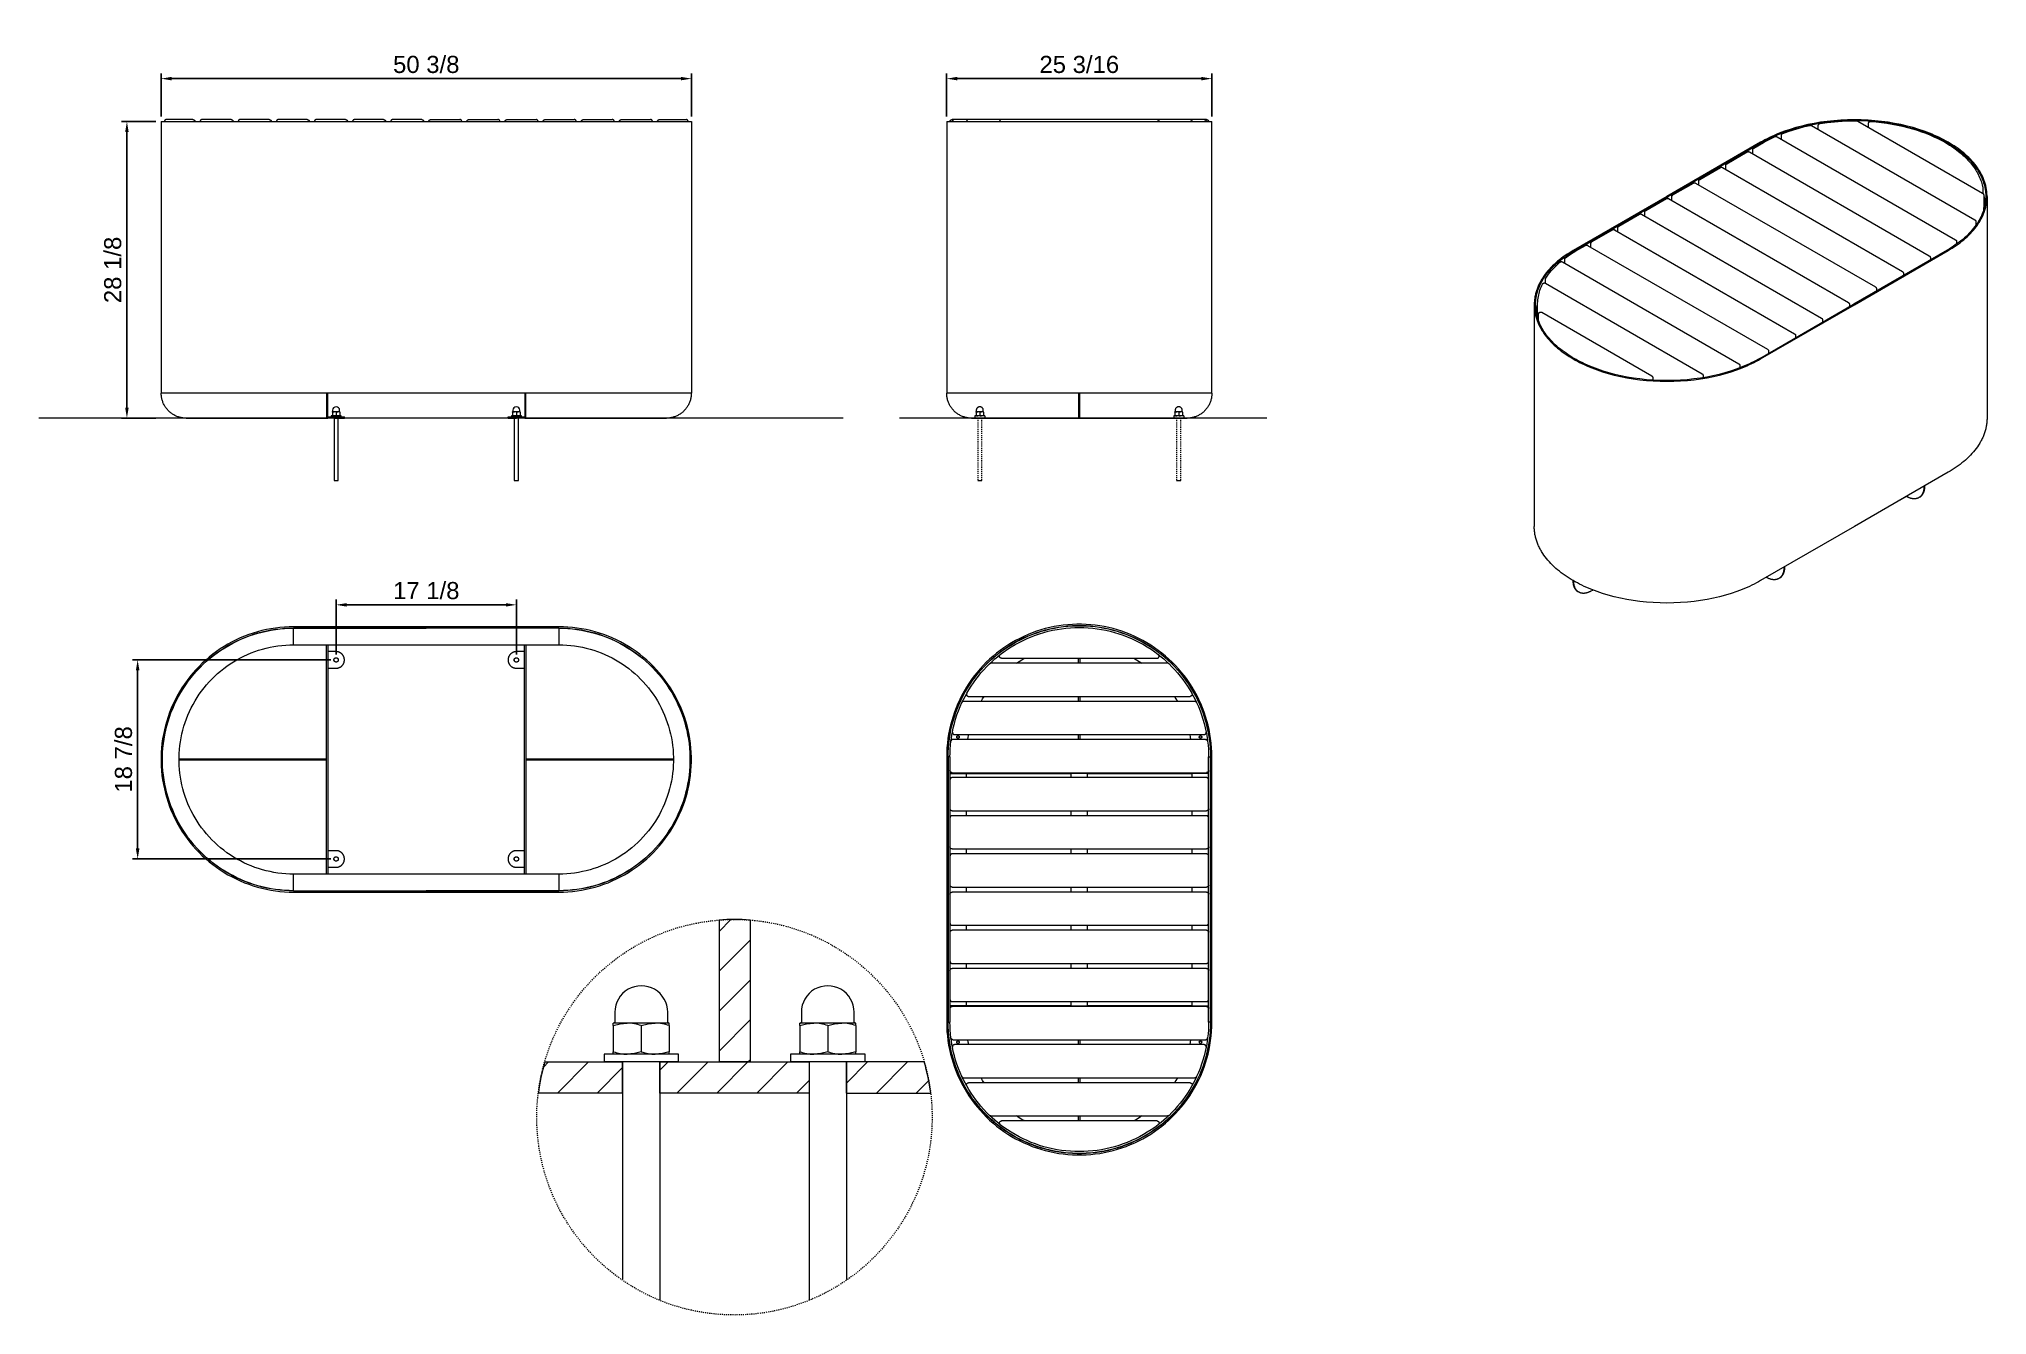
# Model space of a CAD drawing. Header units: inches. Extents: x -4 to 181, y -4 to 117.
import ezdxf

# ---------------------------------------------------------------- set-up
doc = ezdxf.new("R2010")
doc.units = ezdxf.units.IN
doc.header["$PDSIZE"] = -1
doc.linetypes.add('HIDDEN', pattern=[1.905, 1.27, -0.635])
for name, color, linetype, lineweight in [('ZANO_R', 7, 'Continuous', 0), ('ZANO_R_przerywana', 250, 'HIDDEN', 0), ('ZANO_W', 1, 'Continuous', 0)]:
    doc.layers.add(name, color=color, linetype=linetype, lineweight=lineweight)
doc.styles.get("Standard").update_dxf_attribs({"font": 'arial.ttf'})
doc.dimstyles.new('amerykanie', dxfattribs={"dimtxt": 50, "dimasz": 50, "dimexe": 0.5, "dimexo": 0.5, "dimgap": 1, "dimtad": 1, "dimdec": 0, "dimzin": 0, "dimlunit": 5, "dimtxsty": 'Standard', "dimcen": 0.09, "dimclrd": 1, "dimclre": 1, "dimclrt": 1, "dimazin": 0, "dimtfac": 1, "dimtdec": 0, "dimtmove": 0, "dimatfit": 3, "dimfxl": 1, "dimtzin": 0, "dimarcsym": 1})

msp = doc.modelspace()

# ---------------------------------------------------------------- blocks, each defined once
blk = doc.blocks.new('*D344')
at = {"layer": 'Defpoints', "color": 0}
for p in [(41.48, 63.33), (24.35, 58.1), (41.48, 58.1)]:
    blk.add_point(p, dxfattribs=at)
at = {"layer": 'ZANO_W', "color": 1, "lineweight": -2}
for p, q in [((24.35, 58.6), (24.35, 63.83)), ((25.35, 63.33), (40.48, 63.33)), ((41.48, 58.6), (41.48, 63.83))]:
    blk.add_line(p, q, dxfattribs=at)
at = {"layer": 'ZANO_W', "color": 1}
for points in [[(25.35, 63.49), (25.35, 63.16), (24.35, 63.33)], [(40.48, 63.16), (40.48, 63.49), (41.48, 63.33)]]:
    blk.add_solid(points, dxfattribs=at)
at = {"layer": 'ZANO_W', "color": 1, "insert": (32.92, 64.67), "char_height": 1.625, "attachment_point": 5}
blk.add_mtext('17 1/8', dxfattribs=at)
blk = doc.blocks.new('*D345')
at = {"layer": 'Defpoints', "color": 0}
for p in [(24.35, 58.1), (5.5, 39.2), (24.35, 39.2)]:
    blk.add_point(p, dxfattribs=at)
at = {"layer": 'ZANO_W', "color": 1, "lineweight": -2}
for p, q in [((23.85, 58.1), (5, 58.1)), ((5.5, 57.1), (5.5, 40.2)), ((23.85, 39.2), (5, 39.2))]:
    blk.add_line(p, q, dxfattribs=at)
at = {"layer": 'ZANO_W', "color": 1}
for points in [[(5.67, 57.1), (5.33, 57.1), (5.5, 58.1)], [(5.33, 40.2), (5.67, 40.2), (5.5, 39.2)]]:
    blk.add_solid(points, dxfattribs=at)
at = {"layer": 'ZANO_W', "color": 1, "insert": (4.16, 48.65), "char_height": 1.625, "attachment_point": 5, "rotation": 90}
blk.add_mtext('18 7/8', dxfattribs=at)
blk = doc.blocks.new('*D346')
at = {"layer": 'Defpoints', "color": 0}
for p in [(58.12, 113.29), (7.72, 109.21), (58.12, 109.21)]:
    blk.add_point(p, dxfattribs=at)
at = {"layer": 'ZANO_W', "color": 1, "lineweight": -2}
for p, q in [((7.72, 109.71), (7.72, 113.79)), ((8.72, 113.29), (57.12, 113.29)), ((58.12, 109.71), (58.12, 113.79))]:
    blk.add_line(p, q, dxfattribs=at)
at = {"layer": 'ZANO_W', "color": 1}
for points in [[(8.72, 113.46), (8.72, 113.13), (7.72, 113.29)], [(57.12, 113.13), (57.12, 113.46), (58.12, 113.29)]]:
    blk.add_solid(points, dxfattribs=at)
at = {"layer": 'ZANO_W', "color": 1, "insert": (32.92, 114.63), "char_height": 1.625, "attachment_point": 5}
blk.add_mtext('50 3/8', dxfattribs=at)
blk = doc.blocks.new('*D347')
at = {"layer": 'Defpoints', "color": 0}
for p in [(7.72, 109.21), (4.48, 81.06), (7.72, 81.06)]:
    blk.add_point(p, dxfattribs=at)
at = {"layer": 'ZANO_W', "color": 1, "lineweight": -2}
for p, q in [((7.22, 109.21), (3.98, 109.21)), ((4.48, 108.21), (4.48, 82.06)), ((7.22, 81.06), (3.98, 81.06))]:
    blk.add_line(p, q, dxfattribs=at)
at = {"layer": 'ZANO_W', "color": 1}
for points in [[(4.65, 108.21), (4.31, 108.21), (4.48, 109.21)], [(4.31, 82.06), (4.65, 82.06), (4.48, 81.06)]]:
    blk.add_solid(points, dxfattribs=at)
at = {"layer": 'ZANO_W', "color": 1, "insert": (3.14, 95.13), "char_height": 1.625, "attachment_point": 5, "rotation": 90}
blk.add_mtext('28 1/8', dxfattribs=at)
blk = doc.blocks.new('*D348')
at = {"layer": 'Defpoints', "color": 0}
for p in [(107.56, 113.29), (82.36, 109.21), (107.56, 109.21)]:
    blk.add_point(p, dxfattribs=at)
at = {"layer": 'ZANO_W', "color": 1, "lineweight": -2}
for p, q in [((82.36, 109.71), (82.36, 113.79)), ((83.36, 113.29), (106.56, 113.29)), ((107.56, 109.71), (107.56, 113.79))]:
    blk.add_line(p, q, dxfattribs=at)
at = {"layer": 'ZANO_W', "color": 1}
for points in [[(83.36, 113.46), (83.36, 113.13), (82.36, 113.29)], [(106.56, 113.13), (106.56, 113.46), (107.56, 113.29)]]:
    blk.add_solid(points, dxfattribs=at)
at = {"layer": 'ZANO_W', "color": 1, "insert": (94.96, 114.63), "char_height": 1.625, "attachment_point": 5}
blk.add_mtext('25 3/16', dxfattribs=at)

# ---------------------------------------------------------------- dimensions: what is measured, and where the dimension line sits
at = {"layer": 'ZANO_W'}
for base, p1, p2, picture, middle in [((58.11589, 113.29369), (7.72189, 109.20825), (58.11589, 109.20825), '*D346', (32.91889, 114.63445)), ((107.55779, 113.29369), (82.36079, 109.20825), (107.55779, 109.20825), '*D348', (94.95929, 114.63445)), ((41.47989, 63.32689), (24.35412, 58.09598), (41.47989, 58.09598), '*D344', (32.917, 64.66711))]:
    dim = msp.add_linear_dim(base=base, p1=p1, p2=p2, dimstyle='amerykanie', override={"dimtxt": 1.625, "dimasz": 1, "dimgap": 0.5, "dimdec": 4, "dimaunit": 1, "dimadec": 1, "dimtdec": 4, "dimtmove": 1, "dimfrac": 2}, dxfattribs=at)
    dim.commit()
    dim.dimension.update_dxf_attribs({"geometry": picture, "text_midpoint": middle})
for base, p1, p2, picture, middle in [((4.48126, 81.05553), (7.72189, 109.20825), (7.72189, 81.05553), '*D347', (3.14105, 95.13189)), ((5.50097, 39.19821), (24.35412, 58.09598), (24.35415, 39.19821), '*D345', (4.16076, 48.6471))]:
    dim = msp.add_linear_dim(base=base, p1=p1, p2=p2, angle=90, dimstyle='amerykanie', override={"dimtxt": 1.625, "dimasz": 1, "dimgap": 0.5, "dimdec": 4, "dimaunit": 1, "dimadec": 1, "dimtdec": 4, "dimtmove": 1, "dimfrac": 2}, dxfattribs=at)
    dim.commit()
    dim.dimension.update_dxf_attribs({"geometry": picture, "text_midpoint": middle})

# ---------------------------------------------------------------- linework, layer by layer
at = {"layer": 'ZANO_R'}
for p, q in [((7.72189, 109.20825), (20.32039, 109.20825)), ((7.72189, 109.20825), (7.72189, 83.4207)), ((8.03697, 109.21498), (8.03685, 109.20825)), ((8.03731, 109.22169), (8.03697, 109.21498)), ((8.03788, 109.22839), (8.03731, 109.22169)), ((8.03868, 109.23506), (8.03788, 109.22839)), ((8.03971, 109.2417), (8.03868, 109.23506)), ((8.04097, 109.24831), (8.03971, 109.2417)), ((8.04245, 109.25486), (8.04097, 109.24831)), ((8.04415, 109.26136), (8.04245, 109.25486)), ((8.04607, 109.26781), (8.04415, 109.26136)), ((8.04822, 109.27418), (8.04607, 109.26781)), ((8.05058, 109.28047), (8.04822, 109.27418)), ((8.05315, 109.28668), (8.05058, 109.28047)), ((8.05593, 109.2928), (8.05315, 109.28668)), ((8.05892, 109.29882), (8.05593, 109.2928)), ((8.06212, 109.30473), (8.05892, 109.29882)), ((8.06551, 109.31054), (8.06212, 109.30473)), ((8.0691, 109.31622), (8.06551, 109.31054)), ((8.07288, 109.32178), (8.0691, 109.31622)), ((8.07685, 109.3272), (8.07288, 109.32178)), ((8.081, 109.33249), (8.07685, 109.3272)), ((8.08533, 109.33763), (8.081, 109.33249)), ((8.08984, 109.34262), (8.08533, 109.33763)), ((8.09451, 109.34745), (8.08984, 109.34262)), ((8.09934, 109.35212), (8.09451, 109.34745)), ((8.10433, 109.35662), (8.09934, 109.35212)), ((8.10947, 109.36095), (8.10433, 109.35662)), ((8.11476, 109.36511), (8.10947, 109.36095)), ((8.12018, 109.36908), (8.11476, 109.36511)), ((8.12574, 109.37286), (8.12018, 109.36908)), ((8.13142, 109.37645), (8.12574, 109.37286)), ((8.13722, 109.37984), (8.13142, 109.37645)), ((8.14314, 109.38304), (8.13722, 109.37984)), ((8.14916, 109.38603), (8.14314, 109.38304)), ((8.15528, 109.38881), (8.14916, 109.38603)), ((8.16149, 109.39138), (8.15528, 109.38881)), ((8.16778, 109.39374), (8.16149, 109.39138)), ((8.17415, 109.39588), (8.16778, 109.39374)), ((8.18059, 109.39781), (8.17415, 109.39588)), ((8.1871, 109.39951), (8.18059, 109.39781)), ((8.19365, 109.40099), (8.1871, 109.39951)), ((8.20026, 109.40224), (8.19365, 109.40099)), ((8.2069, 109.40327), (8.20026, 109.40224)), ((8.21357, 109.40407), (8.2069, 109.40327)), ((8.22027, 109.40465), (8.21357, 109.40407)), ((8.22698, 109.40499), (8.22027, 109.40465)), ((8.2337, 109.40511), (8.22698, 109.40499)), ((8.23383, 109.40511), (8.2337, 109.40511)), ((8.23395, 109.40511), (8.23384, 109.40511)), ((8.23423, 109.40511), (8.23395, 109.40511)), ((8.23439, 109.40511), (8.23423, 109.40511)), ((8.2349, 109.40511), (8.23439, 109.40511)), ((8.23525, 109.40511), (8.2349, 109.40511)), ((8.23612, 109.40511), (8.23525, 109.40511)), ((8.2368, 109.40511), (8.23612, 109.40511)), ((8.23773, 109.40511), (8.2368, 109.40511)), ((8.23799, 109.40511), (8.23773, 109.40511)), ((8.23934, 109.40511), (8.23799, 109.40511)), ((8.23988, 109.40511), (8.23934, 109.40511)), ((8.24122, 109.40511), (8.23988, 109.40511)), ((8.24211, 109.40511), (8.24122, 109.40511)), ((10.7534, 109.40511), (8.24211, 109.40511)), ((10.7534, 109.40511), (10.76012, 109.40499)), ((10.76012, 109.40499), (10.76684, 109.40465)), ((10.76684, 109.40465), (10.77353, 109.40407)), ((10.77353, 109.40407), (10.78021, 109.40327)), ((10.78021, 109.40327), (10.78685, 109.40224)), ((10.78685, 109.40224), (10.79345, 109.40099)), ((10.79345, 109.40099), (10.80001, 109.39951)), ((10.80001, 109.39951), (10.80651, 109.39781)), ((10.80651, 109.39781), (10.81295, 109.39588)), ((10.81295, 109.39588), (10.81932, 109.39374)), ((10.81932, 109.39374), (10.82562, 109.39138)), ((10.82562, 109.39138), (10.83183, 109.38881)), ((10.83183, 109.38881), (10.83795, 109.38603)), ((10.83795, 109.38603), (10.84397, 109.38304)), ((10.84397, 109.38304), (10.84988, 109.37984)), ((10.84988, 109.37984), (10.85568, 109.37645)), ((10.85568, 109.37645), (10.86137, 109.37286)), ((10.86137, 109.37286), (10.86692, 109.36908)), ((10.86692, 109.36908), (10.87235, 109.36511)), ((10.87235, 109.36511), (10.87763, 109.36095)), ((10.87763, 109.36095), (10.88277, 109.35662)), ((10.88277, 109.35662), (10.88776, 109.35212)), ((10.88776, 109.35212), (10.8926, 109.34745)), ((10.8926, 109.34745), (10.89727, 109.34262)), ((10.89727, 109.34262), (10.90177, 109.33763)), ((10.90177, 109.33763), (10.9061, 109.33249)), ((10.9061, 109.33249), (10.91026, 109.3272)), ((10.91026, 109.3272), (10.91422, 109.32178)), ((10.91422, 109.32178), (10.91801, 109.31622)), ((10.91801, 109.31622), (10.9216, 109.31054)), ((10.9216, 109.31054), (10.92499, 109.30473)), ((10.92499, 109.30473), (10.92818, 109.29882)), ((10.92818, 109.29882), (10.93117, 109.2928)), ((10.93117, 109.2928), (10.93396, 109.28668)), ((10.93396, 109.28668), (10.93653, 109.28047)), ((10.93653, 109.28047), (10.93889, 109.27418)), ((10.93889, 109.27418), (10.94103, 109.26781)), ((10.94103, 109.26781), (10.94295, 109.26136)), ((10.94295, 109.26136), (10.94466, 109.25486)), ((10.94466, 109.25486), (10.94614, 109.24831)), ((10.94614, 109.24831), (10.94739, 109.2417)), ((10.94739, 109.2417), (10.94842, 109.23506)), ((10.94842, 109.23506), (10.94922, 109.22839)), ((10.94922, 109.22839), (10.9498, 109.22169)), ((10.9498, 109.22169), (10.95014, 109.21498)), ((10.95014, 109.21498), (10.95025, 109.20825)), ((11.42281, 109.21498), (11.4227, 109.20825)), ((11.42316, 109.22169), (11.42281, 109.21498)), ((11.42373, 109.22839), (11.42316, 109.22169)), ((11.42453, 109.23506), (11.42373, 109.22839)), ((11.42556, 109.2417), (11.42453, 109.23506)), ((11.42682, 109.24831), (11.42556, 109.2417)), ((11.4283, 109.25486), (11.42682, 109.24831)), ((11.43, 109.26136), (11.4283, 109.25486)), ((11.43192, 109.26781), (11.43, 109.26136)), ((11.43406, 109.27418), (11.43192, 109.26781)), ((11.43642, 109.28047), (11.43406, 109.27418)), ((11.439, 109.28668), (11.43642, 109.28047)), ((11.44178, 109.2928), (11.439, 109.28668)), ((11.44477, 109.29882), (11.44178, 109.2928)), ((11.44796, 109.30473), (11.44477, 109.29882)), ((11.45136, 109.31054), (11.44796, 109.30473)), ((11.45495, 109.31622), (11.45136, 109.31054)), ((11.45873, 109.32178), (11.45495, 109.31622)), ((11.4627, 109.3272), (11.45873, 109.32178)), ((11.46685, 109.33249), (11.4627, 109.3272)), ((11.47118, 109.33763), (11.46685, 109.33249)), ((11.47568, 109.34262), (11.47118, 109.33763)), ((11.48035, 109.34745), (11.47568, 109.34262)), ((11.48519, 109.35212), (11.48035, 109.34745)), ((11.49018, 109.35662), (11.48519, 109.35212)), ((11.49532, 109.36095), (11.49018, 109.35662)), ((11.5006, 109.36511), (11.49532, 109.36095)), ((11.50603, 109.36908), (11.5006, 109.36511)), ((11.51159, 109.37286), (11.50603, 109.36908)), ((11.51727, 109.37645), (11.51159, 109.37286)), ((11.52307, 109.37984), (11.51727, 109.37645)), ((11.52899, 109.38304), (11.52307, 109.37984)), ((11.53501, 109.38603), (11.52899, 109.38304)), ((11.54112, 109.38881), (11.53501, 109.38603)), ((11.54733, 109.39138), (11.54112, 109.38881)), ((11.55363, 109.39374), (11.54733, 109.39138)), ((11.56, 109.39588), (11.55363, 109.39374)), ((11.56644, 109.39781), (11.56, 109.39588)), ((11.57294, 109.39951), (11.56644, 109.39781)), ((11.5795, 109.40099), (11.57294, 109.39951)), ((11.5861, 109.40224), (11.5795, 109.40099)), ((11.59275, 109.40327), (11.5861, 109.40224)), ((11.59942, 109.40407), (11.59275, 109.40327)), ((11.60612, 109.40465), (11.59942, 109.40407)), ((11.61283, 109.40499), (11.60612, 109.40465)), ((11.61955, 109.40511), (11.61283, 109.40499)), ((12.9049, 109.40511), (11.61955, 109.40511)), ((12.92018, 109.40511), (12.9049, 109.40511)), ((12.92653, 109.40511), (12.92018, 109.40511)), ((12.94184, 109.40511), (12.92653, 109.40511)), ((12.94821, 109.40511), (12.94184, 109.40511)), ((12.96354, 109.40511), (12.94821, 109.40511)), ((12.96991, 109.40511), (12.96354, 109.40511)), ((12.98528, 109.40511), (12.96991, 109.40511)), ((12.99165, 109.40511), (12.98528, 109.40511)), ((13.00705, 109.40511), (12.99165, 109.40511)), ((13.01343, 109.40511), (13.00705, 109.40511)), ((13.02887, 109.40511), (13.01343, 109.40511)), ((13.03524, 109.40511), (13.02887, 109.40511)), ((13.05072, 109.40511), (13.03524, 109.40511)), ((13.05708, 109.40511), (13.05072, 109.40511)), ((14.37547, 109.40511), (13.05708, 109.40511)), ((14.37547, 109.40511), (14.38219, 109.40499)), ((14.38219, 109.40499), (14.38891, 109.40465)), ((14.38891, 109.40465), (14.3956, 109.40407)), ((14.3956, 109.40407), (14.40228, 109.40327)), ((14.40228, 109.40327), (14.40892, 109.40224)), ((14.40892, 109.40224), (14.41552, 109.40099)), ((14.41552, 109.40099), (14.42208, 109.39951)), ((14.42208, 109.39951), (14.42858, 109.39781)), ((14.42858, 109.39781), (14.43502, 109.39588)), ((14.43502, 109.39588), (14.44139, 109.39374)), ((14.44139, 109.39374), (14.44769, 109.39138)), ((14.44769, 109.39138), (14.4539, 109.38881)), ((14.4539, 109.38881), (14.46002, 109.38603)), ((14.46002, 109.38603), (14.46604, 109.38304)), ((14.46604, 109.38304), (14.47195, 109.37984)), ((14.47195, 109.37984), (14.47775, 109.37645)), ((14.47775, 109.37645), (14.48344, 109.37286)), ((14.48344, 109.37286), (14.48899, 109.36908)), ((14.48899, 109.36908), (14.49442, 109.36511)), ((14.49442, 109.36511), (14.4997, 109.36095)), ((14.4997, 109.36095), (14.50484, 109.35662)), ((14.50484, 109.35662), (14.50983, 109.35212)), ((14.50983, 109.35212), (14.51467, 109.34745)), ((14.51467, 109.34745), (14.51934, 109.34262)), ((14.51934, 109.34262), (14.52384, 109.33763)), ((14.52384, 109.33763), (14.52817, 109.33249)), ((14.52817, 109.33249), (14.53232, 109.3272)), ((14.53232, 109.3272), (14.53629, 109.32178)), ((14.53629, 109.32178), (14.54008, 109.31622)), ((14.54008, 109.31622), (14.54367, 109.31054)), ((14.54367, 109.31054), (14.54706, 109.30473)), ((14.54706, 109.30473), (14.55025, 109.29882)), ((14.55025, 109.29882), (14.55324, 109.2928)), ((14.55324, 109.2928), (14.55603, 109.28668)), ((14.55603, 109.28668), (14.5586, 109.28047)), ((14.5586, 109.28047), (14.56096, 109.27418)), ((14.56096, 109.27418), (14.5631, 109.26781)), ((14.5631, 109.26781), (14.56502, 109.26136)), ((14.56502, 109.26136), (14.56673, 109.25486)), ((14.56673, 109.25486), (14.56821, 109.24831)), ((14.56821, 109.24831), (14.56946, 109.2417)), ((14.56946, 109.2417), (14.57049, 109.23506)), ((14.57049, 109.23506), (14.57129, 109.22839)), ((14.57129, 109.22839), (14.57186, 109.22169)), ((14.57186, 109.22169), (14.57221, 109.21498)), ((14.57221, 109.21498), (14.57232, 109.20825)), ((15.04488, 109.21498), (15.04477, 109.20825)), ((15.04523, 109.22169), (15.04488, 109.21498)), ((15.0458, 109.22839), (15.04523, 109.22169)), ((15.0466, 109.23506), (15.0458, 109.22839)), ((15.04763, 109.2417), (15.0466, 109.23506)), ((15.04888, 109.24831), (15.04763, 109.2417)), ((15.05036, 109.25486), (15.04888, 109.24831)), ((15.05207, 109.26136), (15.05036, 109.25486)), ((15.05399, 109.26781), (15.05207, 109.26136)), ((15.05613, 109.27418), (15.05399, 109.26781)), ((15.05849, 109.28047), (15.05613, 109.27418)), ((15.06106, 109.28668), (15.05849, 109.28047)), ((15.06385, 109.2928), (15.06106, 109.28668)), ((15.06684, 109.29882), (15.06385, 109.2928)), ((15.07003, 109.30473), (15.06684, 109.29882)), ((15.07342, 109.31054), (15.07003, 109.30473)), ((15.07701, 109.31622), (15.07342, 109.31054)), ((15.0808, 109.32178), (15.07701, 109.31622)), ((15.08477, 109.3272), (15.0808, 109.32178)), ((15.08892, 109.33249), (15.08477, 109.3272)), ((15.09325, 109.33763), (15.08892, 109.33249)), ((15.09775, 109.34262), (15.09325, 109.33763)), ((15.10242, 109.34745), (15.09775, 109.34262)), ((15.10726, 109.35212), (15.10242, 109.34745)), ((15.11225, 109.35662), (15.10726, 109.35212)), ((15.11739, 109.36095), (15.11225, 109.35662)), ((15.12267, 109.36511), (15.11739, 109.36095)), ((15.1281, 109.36908), (15.12267, 109.36511)), ((15.13365, 109.37286), (15.1281, 109.36908)), ((15.13934, 109.37645), (15.13365, 109.37286)), ((15.14514, 109.37984), (15.13934, 109.37645)), ((15.15105, 109.38304), (15.14514, 109.37984)), ((15.15707, 109.38603), (15.15105, 109.38304)), ((15.16319, 109.38881), (15.15707, 109.38603)), ((15.1694, 109.39138), (15.16319, 109.38881)), ((15.1757, 109.39374), (15.1694, 109.39138)), ((15.18207, 109.39588), (15.1757, 109.39374)), ((15.18851, 109.39781), (15.18207, 109.39588)), ((15.19501, 109.39951), (15.18851, 109.39781)), ((15.20157, 109.40099), (15.19501, 109.39951)), ((15.20817, 109.40224), (15.20157, 109.40099)), ((15.21481, 109.40327), (15.20817, 109.40224)), ((15.22149, 109.40407), (15.21481, 109.40327)), ((15.22818, 109.40465), (15.22149, 109.40407)), ((15.2349, 109.40499), (15.22818, 109.40465)), ((15.24162, 109.40511), (15.2349, 109.40499)), ((16.56949, 109.40511), (15.24162, 109.40511)), ((16.59271, 109.40511), (16.56949, 109.40511)), ((16.61271, 109.40511), (16.59271, 109.40511)), ((17.99754, 109.40511), (16.61271, 109.40511)), ((17.99754, 109.40511), (18.00426, 109.40499)), ((18.00426, 109.40499), (18.01097, 109.40465)), ((18.01097, 109.40465), (18.01767, 109.40407)), ((18.01767, 109.40407), (18.02435, 109.40327)), ((18.02435, 109.40327), (18.03099, 109.40224)), ((18.03099, 109.40224), (18.03759, 109.40099)), ((18.03759, 109.40099), (18.04415, 109.39951)), ((18.04415, 109.39951), (18.05065, 109.39781)), ((18.05065, 109.39781), (18.05709, 109.39588)), ((18.05709, 109.39588), (18.06346, 109.39374)), ((18.06346, 109.39374), (18.06976, 109.39138)), ((18.06976, 109.39138), (18.07597, 109.38881)), ((18.07597, 109.38881), (18.08208, 109.38603)), ((18.08208, 109.38603), (18.0881, 109.38304)), ((18.0881, 109.38304), (18.09402, 109.37984)), ((18.09402, 109.37984), (18.09982, 109.37645)), ((18.09982, 109.37645), (18.1055, 109.37286)), ((18.1055, 109.37286), (18.11106, 109.36908)), ((18.11106, 109.36908), (18.11649, 109.36511)), ((18.11649, 109.36511), (18.12177, 109.36095)), ((18.12177, 109.36095), (18.12691, 109.35662)), ((18.12691, 109.35662), (18.1319, 109.35212)), ((18.1319, 109.35212), (18.13674, 109.34745)), ((18.13674, 109.34745), (18.14141, 109.34262)), ((18.14141, 109.34262), (18.14591, 109.33763)), ((18.14591, 109.33763), (18.15024, 109.33249)), ((18.15024, 109.33249), (18.15439, 109.3272)), ((18.15439, 109.3272), (18.15836, 109.32178)), ((18.15836, 109.32178), (18.16214, 109.31622)), ((18.16214, 109.31622), (18.16573, 109.31054)), ((18.16573, 109.31054), (18.16913, 109.30473)), ((18.16913, 109.30473), (18.17232, 109.29882)), ((18.17232, 109.29882), (18.17531, 109.2928)), ((18.17531, 109.2928), (18.17809, 109.28668)), ((18.17809, 109.28668), (18.18067, 109.28047)), ((18.18067, 109.28047), (18.18303, 109.27418)), ((18.18303, 109.27418), (18.18517, 109.26781)), ((18.18517, 109.26781), (18.18709, 109.26136)), ((18.18709, 109.26136), (18.18879, 109.25486)), ((18.18879, 109.25486), (18.19027, 109.24831)), ((18.19027, 109.24831), (18.19153, 109.2417)), ((18.19153, 109.2417), (18.19256, 109.23506)), ((18.19256, 109.23506), (18.19336, 109.22839)), ((18.19336, 109.22839), (18.19393, 109.22169)), ((18.19393, 109.22169), (18.19428, 109.21498)), ((18.19428, 109.21498), (18.19439, 109.20825)), ((18.66695, 109.21498), (18.66684, 109.20825)), ((18.66729, 109.22169), (18.66695, 109.21498)), ((18.66787, 109.22839), (18.66729, 109.22169)), ((18.66867, 109.23506), (18.66787, 109.22839)), ((18.6697, 109.2417), (18.66867, 109.23506)), ((18.67095, 109.24831), (18.6697, 109.2417)), ((18.67243, 109.25486), (18.67095, 109.24831)), ((18.67414, 109.26136), (18.67243, 109.25486)), ((18.67606, 109.26781), (18.67414, 109.26136)), ((18.6782, 109.27418), (18.67606, 109.26781)), ((18.68056, 109.28047), (18.6782, 109.27418)), ((18.68313, 109.28668), (18.68056, 109.28047)), ((18.68592, 109.2928), (18.68313, 109.28668)), ((18.68891, 109.29882), (18.68592, 109.2928)), ((18.6921, 109.30473), (18.68891, 109.29882)), ((18.69549, 109.31054), (18.6921, 109.30473)), ((18.69908, 109.31622), (18.69549, 109.31054)), ((18.70287, 109.32178), (18.69908, 109.31622)), ((18.70683, 109.3272), (18.70287, 109.32178)), ((18.71099, 109.33249), (18.70683, 109.3272)), ((18.71532, 109.33763), (18.71099, 109.33249)), ((18.71982, 109.34262), (18.71532, 109.33763)), ((18.72449, 109.34745), (18.71982, 109.34262)), ((18.72933, 109.35212), (18.72449, 109.34745)), ((18.73432, 109.35662), (18.72933, 109.35212)), ((18.73946, 109.36095), (18.73432, 109.35662)), ((18.74474, 109.36511), (18.73946, 109.36095)), ((18.75017, 109.36908), (18.74474, 109.36511)), ((18.75572, 109.37286), (18.75017, 109.36908)), ((18.76141, 109.37645), (18.75572, 109.37286)), ((18.76721, 109.37984), (18.76141, 109.37645)), ((18.77312, 109.38304), (18.76721, 109.37984)), ((18.77914, 109.38603), (18.77312, 109.38304)), ((18.78526, 109.38881), (18.77914, 109.38603)), ((18.79147, 109.39138), (18.78526, 109.38881)), ((18.79777, 109.39374), (18.79147, 109.39138)), ((18.80414, 109.39588), (18.79777, 109.39374)), ((18.81058, 109.39781), (18.80414, 109.39588)), ((18.81708, 109.39951), (18.81058, 109.39781)), ((18.82364, 109.40099), (18.81708, 109.39951)), ((18.83024, 109.40224), (18.82364, 109.40099)), ((18.83688, 109.40327), (18.83024, 109.40224)), ((18.84356, 109.40407), (18.83688, 109.40327)), ((18.85025, 109.40465), (18.84356, 109.40407)), ((18.85697, 109.40499), (18.85025, 109.40465)), ((18.86369, 109.40511), (18.85697, 109.40499)), ((19.59906, 109.40511), (18.86369, 109.40511)), ((20.32039, 109.40511), (19.59906, 109.40511)), ((21.61961, 109.40511), (20.32039, 109.40511)), ((20.32039, 109.20825), (32.91889, 109.20825)), ((21.61961, 109.40511), (21.62633, 109.40499)), ((21.62633, 109.40499), (21.63304, 109.40465)), ((21.63304, 109.40465), (21.63974, 109.40407)), ((21.63974, 109.40407), (21.64641, 109.40327)), ((21.64641, 109.40327), (21.65306, 109.40224)), ((21.65306, 109.40224), (21.65966, 109.40099)), ((21.65966, 109.40099), (21.66622, 109.39951)), ((21.66622, 109.39951), (21.67272, 109.39781)), ((21.67272, 109.39781), (21.67916, 109.39588)), ((21.67916, 109.39588), (21.68553, 109.39374)), ((21.68553, 109.39374), (21.69183, 109.39138)), ((21.69183, 109.39138), (21.69804, 109.38881)), ((21.69804, 109.38881), (21.70415, 109.38603)), ((21.70415, 109.38603), (21.71017, 109.38304)), ((21.71017, 109.38304), (21.71609, 109.37984)), ((21.71609, 109.37984), (21.72189, 109.37645)), ((21.72189, 109.37645), (21.72757, 109.37286)), ((21.72757, 109.37286), (21.73313, 109.36908)), ((21.73313, 109.36908), (21.73855, 109.36511)), ((21.73855, 109.36511), (21.74384, 109.36095)), ((21.74384, 109.36095), (21.74898, 109.35662)), ((21.74898, 109.35662), (21.75397, 109.35212)), ((21.75397, 109.35212), (21.7588, 109.34745)), ((21.7588, 109.34745), (21.76348, 109.34262)), ((21.76348, 109.34262), (21.76798, 109.33763)), ((21.76798, 109.33763), (21.77231, 109.33249)), ((21.77231, 109.33249), (21.77646, 109.3272)), ((21.77646, 109.3272), (21.78043, 109.32178)), ((21.78043, 109.32178), (21.78421, 109.31622)), ((21.78421, 109.31622), (21.7878, 109.31054)), ((21.7878, 109.31054), (21.7912, 109.30473)), ((21.7912, 109.30473), (21.79439, 109.29882)), ((21.79439, 109.29882), (21.79738, 109.2928)), ((21.79738, 109.2928), (21.80016, 109.28668)), ((21.80016, 109.28668), (21.80274, 109.28047)), ((21.80274, 109.28047), (21.80509, 109.27418)), ((21.80509, 109.27418), (21.80724, 109.26781)), ((21.80724, 109.26781), (21.80916, 109.26136)), ((21.80916, 109.26136), (21.81086, 109.25486)), ((21.81086, 109.25486), (21.81234, 109.24831)), ((21.81234, 109.24831), (21.8136, 109.2417)), ((21.8136, 109.2417), (21.81463, 109.23506)), ((21.81463, 109.23506), (21.81543, 109.22839)), ((21.81543, 109.22839), (21.816, 109.22169)), ((21.816, 109.22169), (21.81635, 109.21498)), ((21.81635, 109.21498), (21.81646, 109.20825)), ((22.28902, 109.21498), (22.2889, 109.20825)), ((22.28936, 109.22169), (22.28902, 109.21498)), ((22.28994, 109.22839), (22.28936, 109.22169)), ((22.29074, 109.23506), (22.28994, 109.22839)), ((22.29177, 109.2417), (22.29074, 109.23506)), ((22.29302, 109.24831), (22.29177, 109.2417)), ((22.2945, 109.25486), (22.29302, 109.24831)), ((22.2962, 109.26136), (22.2945, 109.25486)), ((22.29813, 109.26781), (22.2962, 109.26136)), ((22.30027, 109.27418), (22.29813, 109.26781)), ((22.30263, 109.28047), (22.30027, 109.27418)), ((22.3052, 109.28668), (22.30263, 109.28047)), ((22.30798, 109.2928), (22.3052, 109.28668)), ((22.31097, 109.29882), (22.30798, 109.2928)), ((22.31417, 109.30473), (22.31097, 109.29882)), ((22.31756, 109.31054), (22.31417, 109.30473)), ((22.32115, 109.31622), (22.31756, 109.31054)), ((22.32493, 109.32178), (22.32115, 109.31622)), ((22.3289, 109.3272), (22.32493, 109.32178)), ((22.33306, 109.33249), (22.3289, 109.3272)), ((22.33739, 109.33763), (22.33306, 109.33249)), ((22.34189, 109.34262), (22.33739, 109.33763)), ((22.34656, 109.34745), (22.34189, 109.34262)), ((22.35139, 109.35212), (22.34656, 109.34745)), ((22.35638, 109.35662), (22.35139, 109.35212)), ((22.36153, 109.36095), (22.35638, 109.35662)), ((22.36681, 109.36511), (22.36153, 109.36095)), ((22.37224, 109.36908), (22.36681, 109.36511)), ((22.37779, 109.37286), (22.37224, 109.36908)), ((22.38348, 109.37645), (22.37779, 109.37286)), ((22.38928, 109.37984), (22.38348, 109.37645)), ((22.39519, 109.38304), (22.38928, 109.37984)), ((22.40121, 109.38603), (22.39519, 109.38304)), ((22.40733, 109.38881), (22.40121, 109.38603)), ((22.41354, 109.39138), (22.40733, 109.38881)), ((22.41983, 109.39374), (22.41354, 109.39138)), ((22.42621, 109.39588), (22.41983, 109.39374)), ((22.43265, 109.39781), (22.42621, 109.39588)), ((22.43915, 109.39951), (22.43265, 109.39781)), ((22.44571, 109.40099), (22.43915, 109.39951)), ((22.45231, 109.40224), (22.44571, 109.40099)), ((22.45895, 109.40327), (22.45231, 109.40224)), ((22.46563, 109.40407), (22.45895, 109.40327)), ((22.47232, 109.40465), (22.46563, 109.40407)), ((22.47904, 109.40499), (22.47232, 109.40465)), ((22.48576, 109.40511), (22.47904, 109.40499)), ((25.24168, 109.40511), (22.48576, 109.40511)), ((25.24168, 109.40511), (25.2484, 109.40499)), ((25.2484, 109.40499), (25.25511, 109.40465)), ((25.25511, 109.40465), (25.26181, 109.40407)), ((25.26181, 109.40407), (25.26848, 109.40327)), ((25.26848, 109.40327), (25.27513, 109.40224)), ((25.27513, 109.40224), (25.28173, 109.40099)), ((25.28173, 109.40099), (25.28829, 109.39951)), ((25.28829, 109.39951), (25.29479, 109.39781)), ((25.29479, 109.39781), (25.30123, 109.39588)), ((25.30123, 109.39588), (25.3076, 109.39374)), ((25.3076, 109.39374), (25.31389, 109.39138)), ((25.31389, 109.39138), (25.3201, 109.38881)), ((25.3201, 109.38881), (25.32622, 109.38603)), ((25.32622, 109.38603), (25.33224, 109.38304)), ((25.33224, 109.38304), (25.33816, 109.37984)), ((25.33816, 109.37984), (25.34396, 109.37645)), ((25.34396, 109.37645), (25.34964, 109.37286)), ((25.34964, 109.37286), (25.3552, 109.36908)), ((25.3552, 109.36908), (25.36062, 109.36511)), ((25.36062, 109.36511), (25.36591, 109.36095)), ((25.36591, 109.36095), (25.37105, 109.35662)), ((25.37105, 109.35662), (25.37604, 109.35212)), ((25.37604, 109.35212), (25.38087, 109.34745)), ((25.38087, 109.34745), (25.38554, 109.34262)), ((25.38554, 109.34262), (25.39005, 109.33763)), ((25.39005, 109.33763), (25.39438, 109.33249)), ((25.39438, 109.33249), (25.39853, 109.3272)), ((25.39853, 109.3272), (25.4025, 109.32178)), ((25.4025, 109.32178), (25.40628, 109.31622)), ((25.40628, 109.31622), (25.40987, 109.31054)), ((25.40987, 109.31054), (25.41327, 109.30473)), ((25.41327, 109.30473), (25.41646, 109.29882)), ((25.41646, 109.29882), (25.41945, 109.2928)), ((25.41945, 109.2928), (25.42223, 109.28668)), ((25.42223, 109.28668), (25.4248, 109.28047)), ((25.4248, 109.28047), (25.42716, 109.27418)), ((25.42716, 109.27418), (25.42931, 109.26781)), ((25.42931, 109.26781), (25.43123, 109.26136)), ((25.43123, 109.26136), (25.43293, 109.25486)), ((25.43293, 109.25486), (25.43441, 109.24831)), ((25.43441, 109.24831), (25.43567, 109.2417)), ((25.43567, 109.2417), (25.4367, 109.23506)), ((25.4367, 109.23506), (25.4375, 109.22839)), ((25.4375, 109.22839), (25.43807, 109.22169)), ((25.43807, 109.22169), (25.43841, 109.21498)), ((25.43841, 109.21498), (25.43853, 109.20825)), ((25.91109, 109.21498), (25.91097, 109.20825)), ((25.91143, 109.22169), (25.91109, 109.21498)), ((25.91201, 109.22839), (25.91143, 109.22169)), ((25.91281, 109.23506), (25.91201, 109.22839)), ((25.91384, 109.2417), (25.91281, 109.23506)), ((25.91509, 109.24831), (25.91384, 109.2417)), ((25.91657, 109.25486), (25.91509, 109.24831)), ((25.91827, 109.26136), (25.91657, 109.25486)), ((25.9202, 109.26781), (25.91827, 109.26136)), ((25.92234, 109.27418), (25.9202, 109.26781)), ((25.9247, 109.28047), (25.92234, 109.27418)), ((25.92727, 109.28668), (25.9247, 109.28047)), ((25.93005, 109.2928), (25.92727, 109.28668)), ((25.93304, 109.29882), (25.93005, 109.2928)), ((25.93624, 109.30473), (25.93304, 109.29882)), ((25.93963, 109.31054), (25.93624, 109.30473)), ((25.94322, 109.31622), (25.93963, 109.31054)), ((25.947, 109.32178), (25.94322, 109.31622)), ((25.95097, 109.3272), (25.947, 109.32178)), ((25.95512, 109.33249), (25.95097, 109.3272)), ((25.95946, 109.33763), (25.95512, 109.33249)), ((25.96396, 109.34262), (25.95946, 109.33763)), ((25.96863, 109.34745), (25.96396, 109.34262)), ((25.97346, 109.35212), (25.96863, 109.34745)), ((25.97845, 109.35662), (25.97346, 109.35212)), ((25.98359, 109.36095), (25.97845, 109.35662)), ((25.98888, 109.36511), (25.98359, 109.36095)), ((25.9943, 109.36908), (25.98888, 109.36511)), ((25.99986, 109.37286), (25.9943, 109.36908)), ((26.00554, 109.37645), (25.99986, 109.37286)), ((26.01135, 109.37984), (26.00554, 109.37645)), ((26.01726, 109.38304), (26.01135, 109.37984)), ((26.02328, 109.38603), (26.01726, 109.38304)), ((26.0294, 109.38881), (26.02328, 109.38603)), ((26.03561, 109.39138), (26.0294, 109.38881)), ((26.0419, 109.39374), (26.03561, 109.39138)), ((26.04827, 109.39588), (26.0419, 109.39374)), ((26.05471, 109.39781), (26.04827, 109.39588)), ((26.06122, 109.39951), (26.05471, 109.39781)), ((26.06777, 109.40099), (26.06122, 109.39951)), ((26.07438, 109.40224), (26.06777, 109.40099)), ((26.08102, 109.40327), (26.07438, 109.40224)), ((26.08769, 109.40407), (26.08102, 109.40327)), ((26.09439, 109.40465), (26.08769, 109.40407)), ((26.1011, 109.40499), (26.09439, 109.40465)), ((26.10782, 109.40511), (26.1011, 109.40499)), ((28.86375, 109.40511), (26.10782, 109.40511)), ((28.86375, 109.40511), (28.87047, 109.40499)), ((28.87047, 109.40499), (28.87718, 109.40465)), ((28.87718, 109.40465), (28.88388, 109.40407)), ((28.88388, 109.40407), (28.89055, 109.40327)), ((28.89055, 109.40327), (28.89719, 109.40224)), ((28.89719, 109.40224), (28.9038, 109.40099)), ((28.9038, 109.40099), (28.91035, 109.39951)), ((28.91035, 109.39951), (28.91686, 109.39781)), ((28.91686, 109.39781), (28.9233, 109.39588)), ((28.9233, 109.39588), (28.92967, 109.39374)), ((28.92967, 109.39374), (28.93596, 109.39138)), ((28.93596, 109.39138), (28.94217, 109.38881)), ((28.94217, 109.38881), (28.94829, 109.38603)), ((28.94829, 109.38603), (28.95431, 109.38304)), ((28.95431, 109.38304), (28.96023, 109.37984)), ((28.96023, 109.37984), (28.96603, 109.37645)), ((28.96603, 109.37645), (28.97171, 109.37286)), ((28.97171, 109.37286), (28.97727, 109.36908)), ((28.97727, 109.36908), (28.98269, 109.36511)), ((28.98269, 109.36511), (28.98798, 109.36095)), ((28.98798, 109.36095), (28.99312, 109.35662)), ((28.99312, 109.35662), (28.99811, 109.35212)), ((28.99811, 109.35212), (29.00294, 109.34745)), ((29.00294, 109.34745), (29.00761, 109.34262)), ((29.00761, 109.34262), (29.01212, 109.33763)), ((29.01212, 109.33763), (29.01645, 109.33249)), ((29.01645, 109.33249), (29.0206, 109.3272)), ((29.0206, 109.3272), (29.02457, 109.32178)), ((29.02457, 109.32178), (29.02835, 109.31622)), ((29.02835, 109.31622), (29.03194, 109.31054)), ((29.03194, 109.31054), (29.03533, 109.30473)), ((29.03533, 109.30473), (29.03853, 109.29882)), ((29.03853, 109.29882), (29.04152, 109.2928)), ((29.04152, 109.2928), (29.0443, 109.28668)), ((29.0443, 109.28668), (29.04687, 109.28047)), ((29.04687, 109.28047), (29.04923, 109.27418)), ((29.04923, 109.27418), (29.05137, 109.26781)), ((29.05137, 109.26781), (29.0533, 109.26136)), ((29.0533, 109.26136), (29.055, 109.25486)), ((29.055, 109.25486), (29.05648, 109.24831)), ((29.05648, 109.24831), (29.05774, 109.2417)), ((29.05774, 109.2417), (29.05876, 109.23506)), ((29.05876, 109.23506), (29.05957, 109.22839)), ((29.05957, 109.22839), (29.06014, 109.22169)), ((29.06014, 109.22169), (29.06048, 109.21498)), ((29.06048, 109.21498), (29.0606, 109.20825)), ((29.53316, 109.21498), (29.53304, 109.20825)), ((29.5335, 109.22169), (29.53316, 109.21498)), ((29.53407, 109.22839), (29.5335, 109.22169)), ((29.53488, 109.23506), (29.53407, 109.22839)), ((29.5359, 109.2417), (29.53488, 109.23506)), ((29.53716, 109.24831), (29.5359, 109.2417)), ((29.53864, 109.25486), (29.53716, 109.24831)), ((29.54034, 109.26136), (29.53864, 109.25486)), ((29.54227, 109.26781), (29.54034, 109.26136)), ((29.54441, 109.27418), (29.54227, 109.26781)), ((29.54677, 109.28047), (29.54441, 109.27418)), ((29.54934, 109.28668), (29.54677, 109.28047)), ((29.55212, 109.2928), (29.54934, 109.28668)), ((29.55511, 109.29882), (29.55212, 109.2928)), ((29.55831, 109.30473), (29.55511, 109.29882)), ((29.5617, 109.31054), (29.55831, 109.30473)), ((29.56529, 109.31622), (29.5617, 109.31054)), ((29.56907, 109.32178), (29.56529, 109.31622)), ((29.57304, 109.3272), (29.56907, 109.32178)), ((29.57719, 109.33249), (29.57304, 109.3272)), ((29.58152, 109.33763), (29.57719, 109.33249)), ((29.58603, 109.34262), (29.58152, 109.33763)), ((29.5907, 109.34745), (29.58603, 109.34262)), ((29.59553, 109.35212), (29.5907, 109.34745)), ((29.60052, 109.35662), (29.59553, 109.35212)), ((29.60566, 109.36095), (29.60052, 109.35662)), ((29.61095, 109.36511), (29.60566, 109.36095)), ((29.61637, 109.36908), (29.61095, 109.36511)), ((29.62193, 109.37286), (29.61637, 109.36908)), ((29.62761, 109.37645), (29.62193, 109.37286)), ((29.63341, 109.37984), (29.62761, 109.37645)), ((29.63933, 109.38304), (29.63341, 109.37984)), ((29.64535, 109.38603), (29.63933, 109.38304)), ((29.65147, 109.38881), (29.64535, 109.38603)), ((29.65768, 109.39138), (29.65147, 109.38881)), ((29.66397, 109.39374), (29.65768, 109.39138)), ((29.67034, 109.39588), (29.66397, 109.39374)), ((29.67678, 109.39781), (29.67034, 109.39588)), ((29.68329, 109.39951), (29.67678, 109.39781)), ((29.68984, 109.40099), (29.68329, 109.39951)), ((29.69645, 109.40224), (29.68984, 109.40099)), ((29.70309, 109.40327), (29.69645, 109.40224)), ((29.70976, 109.40407), (29.70309, 109.40327)), ((29.71646, 109.40465), (29.70976, 109.40407)), ((29.72317, 109.40499), (29.71646, 109.40465)), ((29.72989, 109.40511), (29.72317, 109.40499)), ((32.48582, 109.40511), (29.72989, 109.40511)), ((32.48582, 109.40511), (32.49254, 109.40499)), ((32.49254, 109.40499), (32.49925, 109.40465)), ((32.49925, 109.40465), (32.50595, 109.40407)), ((32.50595, 109.40407), (32.51262, 109.40327)), ((32.51262, 109.40327), (32.51926, 109.40224)), ((32.51926, 109.40224), (32.52587, 109.40099)), ((32.52587, 109.40099), (32.53242, 109.39951)), ((32.53242, 109.39951), (32.53893, 109.39781)), ((32.53893, 109.39781), (32.54537, 109.39588)), ((32.54537, 109.39588), (32.55174, 109.39374)), ((32.55174, 109.39374), (32.55803, 109.39138)), ((32.55803, 109.39138), (32.56424, 109.38881)), ((32.56424, 109.38881), (32.57036, 109.38603)), ((32.57036, 109.38603), (32.57638, 109.38304)), ((32.57638, 109.38304), (32.58229, 109.37984)), ((32.58229, 109.37984), (32.5881, 109.37645)), ((32.5881, 109.37645), (32.59378, 109.37286)), ((32.59378, 109.37286), (32.59934, 109.36908)), ((32.59934, 109.36908), (32.60476, 109.36511)), ((32.60476, 109.36511), (32.61005, 109.36095)), ((32.61005, 109.36095), (32.61519, 109.35662)), ((32.61519, 109.35662), (32.62018, 109.35212)), ((32.62018, 109.35212), (32.62501, 109.34745)), ((32.62501, 109.34745), (32.62968, 109.34262)), ((32.62968, 109.34262), (32.63419, 109.33763)), ((32.63419, 109.33763), (32.63852, 109.33249)), ((32.63852, 109.33249), (32.64267, 109.3272)), ((32.64267, 109.3272), (32.64664, 109.32178)), ((32.64664, 109.32178), (32.65042, 109.31622)), ((32.65042, 109.31622), (32.65401, 109.31054)), ((32.65401, 109.31054), (32.6574, 109.30473)), ((32.6574, 109.30473), (32.6606, 109.29882)), ((32.6606, 109.29882), (32.66359, 109.2928)), ((32.66359, 109.2928), (32.66637, 109.28668)), ((32.66637, 109.28668), (32.66894, 109.28047)), ((32.66894, 109.28047), (32.6713, 109.27418)), ((32.6713, 109.27418), (32.67344, 109.26781)), ((32.67344, 109.26781), (32.67537, 109.26136)), ((32.67537, 109.26136), (32.67707, 109.25486)), ((32.67707, 109.25486), (32.67855, 109.24831)), ((32.67855, 109.24831), (32.6798, 109.2417)), ((32.6798, 109.2417), (32.68083, 109.23506)), ((32.68083, 109.23506), (32.68163, 109.22839)), ((32.68163, 109.22839), (32.68221, 109.22169)), ((32.68221, 109.22169), (32.68255, 109.21498)), ((32.68255, 109.21498), (32.68267, 109.20825)), ((32.91889, 109.20825), (45.51739, 109.20825)), ((33.15511, 109.20825), (33.15523, 109.21498)), ((33.15523, 109.21498), (33.15557, 109.22169)), ((33.15557, 109.22169), (33.15614, 109.22839)), ((33.15614, 109.22839), (33.15694, 109.23506)), ((33.15694, 109.23506), (33.15797, 109.2417)), ((33.15797, 109.2417), (33.15923, 109.24831)), ((33.15923, 109.24831), (33.16071, 109.25486)), ((33.16071, 109.25486), (33.16241, 109.26136)), ((33.16241, 109.26136), (33.16433, 109.26781)), ((33.16433, 109.26781), (33.16648, 109.27418)), ((33.16648, 109.27418), (33.16884, 109.28047)), ((33.16884, 109.28047), (33.17141, 109.28668)), ((33.17141, 109.28668), (33.17419, 109.2928)), ((33.17419, 109.2928), (33.17718, 109.29882)), ((33.17718, 109.29882), (33.18037, 109.30473)), ((33.18037, 109.30473), (33.18377, 109.31054)), ((33.18377, 109.31054), (33.18736, 109.31622)), ((33.18736, 109.31622), (33.19114, 109.32178)), ((33.19114, 109.32178), (33.19511, 109.3272)), ((33.19511, 109.3272), (33.19926, 109.33249)), ((33.19926, 109.33249), (33.20359, 109.33763)), ((33.20359, 109.33763), (33.2081, 109.34262)), ((33.2081, 109.34262), (33.21277, 109.34745)), ((33.21277, 109.34745), (33.2176, 109.35212)), ((33.2176, 109.35212), (33.22259, 109.35662)), ((33.22259, 109.35662), (33.22773, 109.36095)), ((33.22773, 109.36095), (33.23302, 109.36511)), ((33.23302, 109.36511), (33.23844, 109.36908)), ((33.23844, 109.36908), (33.244, 109.37286)), ((33.244, 109.37286), (33.24968, 109.37645)), ((33.24968, 109.37645), (33.25548, 109.37984)), ((33.25548, 109.37984), (33.2614, 109.38304)), ((33.2614, 109.38304), (33.26742, 109.38603)), ((33.26742, 109.38603), (33.27354, 109.38881)), ((33.27354, 109.38881), (33.27975, 109.39138)), ((33.27975, 109.39138), (33.28604, 109.39374)), ((33.28604, 109.39374), (33.29241, 109.39588)), ((33.29241, 109.39588), (33.29885, 109.39781)), ((33.29885, 109.39781), (33.30535, 109.39951)), ((33.30535, 109.39951), (33.31191, 109.40099)), ((33.31191, 109.40099), (33.31852, 109.40224)), ((33.31852, 109.40224), (33.32516, 109.40327)), ((33.32516, 109.40327), (33.33183, 109.40407)), ((33.33183, 109.40407), (33.33853, 109.40465)), ((33.33853, 109.40465), (33.34524, 109.40499)), ((33.34524, 109.40499), (33.35196, 109.40511)), ((33.35196, 109.40511), (36.10788, 109.40511)), ((36.1146, 109.40499), (36.10788, 109.40511)), ((36.12132, 109.40465), (36.1146, 109.40499)), ((36.12802, 109.40407), (36.12132, 109.40465)), ((36.13469, 109.40327), (36.12802, 109.40407)), ((36.14133, 109.40224), (36.13469, 109.40327)), ((36.14793, 109.40099), (36.14133, 109.40224)), ((36.15449, 109.39951), (36.14793, 109.40099)), ((36.16099, 109.39781), (36.15449, 109.39951)), ((36.16743, 109.39588), (36.16099, 109.39781)), ((36.17381, 109.39374), (36.16743, 109.39588)), ((36.1801, 109.39138), (36.17381, 109.39374)), ((36.18631, 109.38881), (36.1801, 109.39138)), ((36.19243, 109.38603), (36.18631, 109.38881)), ((36.19845, 109.38304), (36.19243, 109.38603)), ((36.20436, 109.37984), (36.19845, 109.38304)), ((36.21017, 109.37645), (36.20436, 109.37984)), ((36.21585, 109.37286), (36.21017, 109.37645)), ((36.2214, 109.36908), (36.21585, 109.37286)), ((36.22683, 109.36511), (36.2214, 109.36908)), ((36.23211, 109.36095), (36.22683, 109.36511)), ((36.23726, 109.35662), (36.23211, 109.36095)), ((36.24225, 109.35212), (36.23726, 109.35662)), ((36.24708, 109.34745), (36.24225, 109.35212)), ((36.25175, 109.34262), (36.24708, 109.34745)), ((36.25625, 109.33763), (36.25175, 109.34262)), ((36.26058, 109.33249), (36.25625, 109.33763)), ((36.26474, 109.3272), (36.26058, 109.33249)), ((36.26871, 109.32178), (36.26474, 109.3272)), ((36.27249, 109.31622), (36.26871, 109.32178)), ((36.27608, 109.31054), (36.27249, 109.31622)), ((36.27947, 109.30473), (36.27608, 109.31054)), ((36.28267, 109.29882), (36.27947, 109.30473)), ((36.28566, 109.2928), (36.28267, 109.29882)), ((36.28844, 109.28668), (36.28566, 109.2928)), ((36.29101, 109.28047), (36.28844, 109.28668)), ((36.29337, 109.27418), (36.29101, 109.28047)), ((36.29551, 109.26781), (36.29337, 109.27418)), ((36.29744, 109.26136), (36.29551, 109.26781)), ((36.29914, 109.25486), (36.29744, 109.26136)), ((36.30062, 109.24831), (36.29914, 109.25486)), ((36.30187, 109.2417), (36.30062, 109.24831)), ((36.3029, 109.23506), (36.30187, 109.2417)), ((36.3037, 109.22839), (36.3029, 109.23506)), ((36.30428, 109.22169), (36.3037, 109.22839)), ((36.30462, 109.21498), (36.30428, 109.22169)), ((36.30474, 109.20825), (36.30462, 109.21498)), ((36.77718, 109.20825), (36.77729, 109.21498)), ((36.77729, 109.21498), (36.77764, 109.22169)), ((36.77764, 109.22169), (36.77821, 109.22839)), ((36.77821, 109.22839), (36.77901, 109.23506)), ((36.77901, 109.23506), (36.78004, 109.2417)), ((36.78004, 109.2417), (36.7813, 109.24831)), ((36.7813, 109.24831), (36.78278, 109.25486)), ((36.78278, 109.25486), (36.78448, 109.26136)), ((36.78448, 109.26136), (36.7864, 109.26781)), ((36.7864, 109.26781), (36.78855, 109.27418)), ((36.78855, 109.27418), (36.7909, 109.28047)), ((36.7909, 109.28047), (36.79348, 109.28668)), ((36.79348, 109.28668), (36.79626, 109.2928)), ((36.79626, 109.2928), (36.79925, 109.29882)), ((36.79925, 109.29882), (36.80244, 109.30473)), ((36.80244, 109.30473), (36.80584, 109.31054)), ((36.80584, 109.31054), (36.80943, 109.31622)), ((36.80943, 109.31622), (36.81321, 109.32178)), ((36.81321, 109.32178), (36.81718, 109.3272)), ((36.81718, 109.3272), (36.82133, 109.33249)), ((36.82133, 109.33249), (36.82566, 109.33763)), ((36.82566, 109.33763), (36.83016, 109.34262)), ((36.83016, 109.34262), (36.83484, 109.34745)), ((36.83484, 109.34745), (36.83967, 109.35212)), ((36.83967, 109.35212), (36.84466, 109.35662)), ((36.84466, 109.35662), (36.8498, 109.36095)), ((36.8498, 109.36095), (36.85509, 109.36511)), ((36.85509, 109.36511), (36.86051, 109.36908)), ((36.86051, 109.36908), (36.86607, 109.37286)), ((36.86607, 109.37286), (36.87175, 109.37645)), ((36.87175, 109.37645), (36.87755, 109.37984)), ((36.87755, 109.37984), (36.88347, 109.38304)), ((36.88347, 109.38304), (36.88949, 109.38603)), ((36.88949, 109.38603), (36.89561, 109.38881)), ((36.89561, 109.38881), (36.90182, 109.39138)), ((36.90182, 109.39138), (36.90811, 109.39374)), ((36.90811, 109.39374), (36.91448, 109.39588)), ((36.91448, 109.39588), (36.92092, 109.39781)), ((36.92092, 109.39781), (36.92742, 109.39951)), ((36.92742, 109.39951), (36.93398, 109.40099)), ((36.93398, 109.40099), (36.94058, 109.40224)), ((36.94058, 109.40224), (36.94723, 109.40327)), ((36.94723, 109.40327), (36.9539, 109.40407)), ((36.9539, 109.40407), (36.9606, 109.40465)), ((36.9606, 109.40465), (36.96731, 109.40499)), ((36.96731, 109.40499), (36.97403, 109.40511)), ((36.97403, 109.40511), (39.72995, 109.40511)), ((39.73667, 109.40499), (39.72995, 109.40511)), ((39.74339, 109.40465), (39.73667, 109.40499)), ((39.75008, 109.40407), (39.74339, 109.40465)), ((39.75676, 109.40327), (39.75008, 109.40407)), ((39.7634, 109.40224), (39.75676, 109.40327)), ((39.77, 109.40099), (39.7634, 109.40224)), ((39.77656, 109.39951), (39.77, 109.40099)), ((39.78306, 109.39781), (39.77656, 109.39951)), ((39.7895, 109.39588), (39.78306, 109.39781)), ((39.79587, 109.39374), (39.7895, 109.39588)), ((39.80217, 109.39138), (39.79587, 109.39374)), ((39.80838, 109.38881), (39.80217, 109.39138)), ((39.8145, 109.38603), (39.80838, 109.38881)), ((39.82052, 109.38304), (39.8145, 109.38603)), ((39.82643, 109.37984), (39.82052, 109.38304)), ((39.83223, 109.37645), (39.82643, 109.37984)), ((39.83792, 109.37286), (39.83223, 109.37645)), ((39.84347, 109.36908), (39.83792, 109.37286)), ((39.8489, 109.36511), (39.84347, 109.36908)), ((39.85418, 109.36095), (39.8489, 109.36511)), ((39.85932, 109.35662), (39.85418, 109.36095)), ((39.86431, 109.35212), (39.85932, 109.35662)), ((39.86915, 109.34745), (39.86431, 109.35212)), ((39.87382, 109.34262), (39.86915, 109.34745)), ((39.87832, 109.33763), (39.87382, 109.34262)), ((39.88265, 109.33249), (39.87832, 109.33763)), ((39.88681, 109.3272), (39.88265, 109.33249)), ((39.89077, 109.32178), (39.88681, 109.3272)), ((39.89456, 109.31622), (39.89077, 109.32178)), ((39.89815, 109.31054), (39.89456, 109.31622)), ((39.90154, 109.30473), (39.89815, 109.31054)), ((39.90473, 109.29882), (39.90154, 109.30473)), ((39.90772, 109.2928), (39.90473, 109.29882)), ((39.91051, 109.28668), (39.90772, 109.2928)), ((39.91308, 109.28047), (39.91051, 109.28668)), ((39.91544, 109.27418), (39.91308, 109.28047)), ((39.91758, 109.26781), (39.91544, 109.27418)), ((39.9195, 109.26136), (39.91758, 109.26781)), ((39.92121, 109.25486), (39.9195, 109.26136)), ((39.92269, 109.24831), (39.92121, 109.25486)), ((39.92394, 109.2417), (39.92269, 109.24831)), ((39.92497, 109.23506), (39.92394, 109.2417)), ((39.92577, 109.22839), (39.92497, 109.23506)), ((39.92635, 109.22169), (39.92577, 109.22839)), ((39.92669, 109.21498), (39.92635, 109.22169)), ((39.9268, 109.20825), (39.92669, 109.21498)), ((40.39925, 109.20825), (40.39936, 109.21498)), ((40.39936, 109.21498), (40.39971, 109.22169)), ((40.39971, 109.22169), (40.40028, 109.22839)), ((40.40028, 109.22839), (40.40108, 109.23506)), ((40.40108, 109.23506), (40.40211, 109.2417)), ((40.40211, 109.2417), (40.40337, 109.24831)), ((40.40337, 109.24831), (40.40485, 109.25486)), ((40.40485, 109.25486), (40.40655, 109.26136)), ((40.40655, 109.26136), (40.40847, 109.26781)), ((40.40847, 109.26781), (40.41061, 109.27418)), ((40.41061, 109.27418), (40.41297, 109.28047)), ((40.41297, 109.28047), (40.41555, 109.28668)), ((40.41555, 109.28668), (40.41833, 109.2928)), ((40.41833, 109.2928), (40.42132, 109.29882)), ((40.42132, 109.29882), (40.42451, 109.30473)), ((40.42451, 109.30473), (40.42791, 109.31054)), ((40.42791, 109.31054), (40.4315, 109.31622)), ((40.4315, 109.31622), (40.43528, 109.32178)), ((40.43528, 109.32178), (40.43925, 109.3272)), ((40.43925, 109.3272), (40.4434, 109.33249)), ((40.4434, 109.33249), (40.44773, 109.33763)), ((40.44773, 109.33763), (40.45223, 109.34262)), ((40.45223, 109.34262), (40.4569, 109.34745)), ((40.4569, 109.34745), (40.46174, 109.35212)), ((40.46174, 109.35212), (40.46673, 109.35662)), ((40.46673, 109.35662), (40.47187, 109.36095)), ((40.47187, 109.36095), (40.47715, 109.36511)), ((40.47715, 109.36511), (40.48258, 109.36908)), ((40.48258, 109.36908), (40.48814, 109.37286)), ((40.48814, 109.37286), (40.49382, 109.37645)), ((40.49382, 109.37645), (40.49962, 109.37984)), ((40.49962, 109.37984), (40.50554, 109.38304)), ((40.50554, 109.38304), (40.51156, 109.38603)), ((40.51156, 109.38603), (40.51767, 109.38881)), ((40.51767, 109.38881), (40.52388, 109.39138)), ((40.52388, 109.39138), (40.53018, 109.39374)), ((40.53018, 109.39374), (40.53655, 109.39588)), ((40.53655, 109.39588), (40.54299, 109.39781)), ((40.54299, 109.39781), (40.54949, 109.39951)), ((40.54949, 109.39951), (40.55605, 109.40099)), ((40.55605, 109.40099), (40.56265, 109.40224)), ((40.56265, 109.40224), (40.5693, 109.40327)), ((40.5693, 109.40327), (40.57597, 109.40407)), ((40.57597, 109.40407), (40.58267, 109.40465)), ((40.58267, 109.40465), (40.58938, 109.40499)), ((40.58938, 109.40499), (40.5961, 109.40511)), ((40.5961, 109.40511), (43.35202, 109.40511)), ((43.35874, 109.40499), (43.35202, 109.40511)), ((43.36546, 109.40465), (43.35874, 109.40499)), ((43.37215, 109.40407), (43.36546, 109.40465)), ((43.37883, 109.40327), (43.37215, 109.40407)), ((43.38547, 109.40224), (43.37883, 109.40327)), ((43.39207, 109.40099), (43.38547, 109.40224)), ((43.39863, 109.39951), (43.39207, 109.40099)), ((43.40513, 109.39781), (43.39863, 109.39951)), ((43.41157, 109.39588), (43.40513, 109.39781)), ((43.41794, 109.39374), (43.41157, 109.39588)), ((43.42424, 109.39138), (43.41794, 109.39374)), ((43.43045, 109.38881), (43.42424, 109.39138)), ((43.43657, 109.38603), (43.43045, 109.38881)), ((43.44259, 109.38304), (43.43657, 109.38603)), ((43.4485, 109.37984), (43.44259, 109.38304)), ((43.4543, 109.37645), (43.4485, 109.37984)), ((43.45999, 109.37286), (43.4543, 109.37645)), ((43.46554, 109.36908), (43.45999, 109.37286)), ((43.47097, 109.36511), (43.46554, 109.36908)), ((43.47625, 109.36095), (43.47097, 109.36511)), ((43.48139, 109.35662), (43.47625, 109.36095)), ((43.48638, 109.35212), (43.48139, 109.35662)), ((43.49122, 109.34745), (43.48638, 109.35212)), ((43.49589, 109.34262), (43.49122, 109.34745)), ((43.50039, 109.33763), (43.49589, 109.34262)), ((43.50472, 109.33249), (43.50039, 109.33763)), ((43.50887, 109.3272), (43.50472, 109.33249)), ((43.51284, 109.32178), (43.50887, 109.3272)), ((43.51663, 109.31622), (43.51284, 109.32178)), ((43.52022, 109.31054), (43.51663, 109.31622)), ((43.52361, 109.30473), (43.52022, 109.31054)), ((43.5268, 109.29882), (43.52361, 109.30473)), ((43.52979, 109.2928), (43.5268, 109.29882)), ((43.53258, 109.28668), (43.52979, 109.2928)), ((43.53515, 109.28047), (43.53258, 109.28668)), ((43.53751, 109.27418), (43.53515, 109.28047)), ((43.53965, 109.26781), (43.53751, 109.27418)), ((43.54157, 109.26136), (43.53965, 109.26781)), ((43.54328, 109.25486), (43.54157, 109.26136)), ((43.54476, 109.24831), (43.54328, 109.25486)), ((43.54601, 109.2417), (43.54476, 109.24831)), ((43.54704, 109.23506), (43.54601, 109.2417)), ((43.54784, 109.22839), (43.54704, 109.23506)), ((43.54841, 109.22169), (43.54784, 109.22839)), ((43.54876, 109.21498), (43.54841, 109.22169)), ((43.54887, 109.20825), (43.54876, 109.21498)), ((44.02132, 109.20825), (44.02143, 109.21498)), ((44.02143, 109.21498), (44.02178, 109.22169)), ((44.02178, 109.22169), (44.02235, 109.22839)), ((44.02235, 109.22839), (44.02315, 109.23506)), ((44.02315, 109.23506), (44.02418, 109.2417)), ((44.02418, 109.2417), (44.02543, 109.24831)), ((44.02543, 109.24831), (44.02691, 109.25486)), ((44.02691, 109.25486), (44.02862, 109.26136)), ((44.02862, 109.26136), (44.03054, 109.26781)), ((44.03054, 109.26781), (44.03268, 109.27418)), ((44.03268, 109.27418), (44.03504, 109.28047)), ((44.03504, 109.28047), (44.03761, 109.28668)), ((44.03761, 109.28668), (44.0404, 109.2928)), ((44.0404, 109.2928), (44.04339, 109.29882)), ((44.04339, 109.29882), (44.04658, 109.30473)), ((44.04658, 109.30473), (44.04997, 109.31054)), ((44.04997, 109.31054), (44.05356, 109.31622)), ((44.05356, 109.31622), (44.05735, 109.32178)), ((44.05735, 109.32178), (44.06132, 109.3272)), ((44.06132, 109.3272), (44.06547, 109.33249)), ((44.06547, 109.33249), (44.0698, 109.33763)), ((44.0698, 109.33763), (44.0743, 109.34262)), ((44.0743, 109.34262), (44.07897, 109.34745)), ((44.07897, 109.34745), (44.08381, 109.35212)), ((44.08381, 109.35212), (44.0888, 109.35662)), ((44.0888, 109.35662), (44.09394, 109.36095)), ((44.09394, 109.36095), (44.09922, 109.36511)), ((44.09922, 109.36511), (44.10465, 109.36908)), ((44.10465, 109.36908), (44.1102, 109.37286)), ((44.1102, 109.37286), (44.11589, 109.37645)), ((44.11589, 109.37645), (44.12169, 109.37984)), ((44.12169, 109.37984), (44.1276, 109.38304)), ((44.1276, 109.38304), (44.13362, 109.38603)), ((44.13362, 109.38603), (44.13974, 109.38881)), ((44.13974, 109.38881), (44.14595, 109.39138)), ((44.14595, 109.39138), (44.15225, 109.39374)), ((44.15225, 109.39374), (44.15862, 109.39588)), ((44.15862, 109.39588), (44.16506, 109.39781)), ((44.16506, 109.39781), (44.17156, 109.39951)), ((44.17156, 109.39951), (44.17812, 109.40099)), ((44.17812, 109.40099), (44.18472, 109.40224)), ((44.18472, 109.40224), (44.19136, 109.40327)), ((44.19136, 109.40327), (44.19804, 109.40407)), ((44.19804, 109.40407), (44.20473, 109.40465)), ((44.20473, 109.40465), (44.21145, 109.40499)), ((44.21145, 109.40499), (44.21817, 109.40511)), ((44.21817, 109.40511), (45.51739, 109.40511)), ((45.51739, 109.40511), (46.23872, 109.40511)), ((45.51739, 109.20825), (58.11589, 109.20825)), ((46.23872, 109.40511), (46.97409, 109.40511)), ((46.98081, 109.40499), (46.97409, 109.40511)), ((46.98752, 109.40465), (46.98081, 109.40499)), ((46.99422, 109.40407), (46.98752, 109.40465)), ((47.0009, 109.40327), (46.99422, 109.40407)), ((47.00754, 109.40224), (47.0009, 109.40327)), ((47.01414, 109.40099), (47.00754, 109.40224)), ((47.0207, 109.39951), (47.01414, 109.40099)), ((47.0272, 109.39781), (47.0207, 109.39951)), ((47.03364, 109.39588), (47.0272, 109.39781)), ((47.04001, 109.39374), (47.03364, 109.39588)), ((47.04631, 109.39138), (47.04001, 109.39374)), ((47.05252, 109.38881), (47.04631, 109.39138)), ((47.05863, 109.38603), (47.05252, 109.38881)), ((47.06465, 109.38304), (47.05863, 109.38603)), ((47.07057, 109.37984), (47.06465, 109.38304)), ((47.07637, 109.37645), (47.07057, 109.37984)), ((47.08205, 109.37286), (47.07637, 109.37645)), ((47.08761, 109.36908), (47.08205, 109.37286)), ((47.09304, 109.36511), (47.08761, 109.36908)), ((47.09832, 109.36095), (47.09304, 109.36511)), ((47.10346, 109.35662), (47.09832, 109.36095)), ((47.10845, 109.35212), (47.10346, 109.35662)), ((47.11329, 109.34745), (47.10845, 109.35212)), ((47.11796, 109.34262), (47.11329, 109.34745)), ((47.12246, 109.33763), (47.11796, 109.34262)), ((47.12679, 109.33249), (47.12246, 109.33763)), ((47.13094, 109.3272), (47.12679, 109.33249)), ((47.13491, 109.32178), (47.13094, 109.3272)), ((47.13869, 109.31622), (47.13491, 109.32178)), ((47.14228, 109.31054), (47.13869, 109.31622)), ((47.14568, 109.30473), (47.14228, 109.31054)), ((47.14887, 109.29882), (47.14568, 109.30473)), ((47.15186, 109.2928), (47.14887, 109.29882)), ((47.15464, 109.28668), (47.15186, 109.2928)), ((47.15722, 109.28047), (47.15464, 109.28668)), ((47.15958, 109.27418), (47.15722, 109.28047)), ((47.16172, 109.26781), (47.15958, 109.27418)), ((47.16364, 109.26136), (47.16172, 109.26781)), ((47.16534, 109.25486), (47.16364, 109.26136)), ((47.16682, 109.24831), (47.16534, 109.25486)), ((47.16808, 109.2417), (47.16682, 109.24831)), ((47.16911, 109.23506), (47.16808, 109.2417)), ((47.16991, 109.22839), (47.16911, 109.23506)), ((47.17048, 109.22169), (47.16991, 109.22839)), ((47.17083, 109.21498), (47.17048, 109.22169)), ((47.17094, 109.20825), (47.17083, 109.21498)), ((47.64339, 109.20825), (47.6435, 109.21498)), ((47.6435, 109.21498), (47.64384, 109.22169)), ((47.64384, 109.22169), (47.64442, 109.22839)), ((47.64442, 109.22839), (47.64522, 109.23506)), ((47.64522, 109.23506), (47.64625, 109.2417)), ((47.64625, 109.2417), (47.6475, 109.24831)), ((47.6475, 109.24831), (47.64898, 109.25486)), ((47.64898, 109.25486), (47.65069, 109.26136)), ((47.65069, 109.26136), (47.65261, 109.26781)), ((47.65261, 109.26781), (47.65475, 109.27418)), ((47.65475, 109.27418), (47.65711, 109.28047)), ((47.65711, 109.28047), (47.65968, 109.28668)), ((47.65968, 109.28668), (47.66247, 109.2928)), ((47.66247, 109.2928), (47.66546, 109.29882)), ((47.66546, 109.29882), (47.66865, 109.30473)), ((47.66865, 109.30473), (47.67204, 109.31054)), ((47.67204, 109.31054), (47.67563, 109.31622)), ((47.67563, 109.31622), (47.67942, 109.32178)), ((47.67942, 109.32178), (47.68338, 109.3272)), ((47.68338, 109.3272), (47.68754, 109.33249)), ((47.68754, 109.33249), (47.69187, 109.33763)), ((47.69187, 109.33763), (47.69637, 109.34262)), ((47.69637, 109.34262), (47.70104, 109.34745)), ((47.70104, 109.34745), (47.70588, 109.35212)), ((47.70588, 109.35212), (47.71087, 109.35662)), ((47.71087, 109.35662), (47.71601, 109.36095)), ((47.71601, 109.36095), (47.72129, 109.36511)), ((47.72129, 109.36511), (47.72672, 109.36908)), ((47.72672, 109.36908), (47.73227, 109.37286)), ((47.73227, 109.37286), (47.73796, 109.37645)), ((47.73796, 109.37645), (47.74376, 109.37984)), ((47.74376, 109.37984), (47.74967, 109.38304)), ((47.74967, 109.38304), (47.75569, 109.38603)), ((47.75569, 109.38603), (47.76181, 109.38881)), ((47.76181, 109.38881), (47.76802, 109.39138)), ((47.76802, 109.39138), (47.77432, 109.39374)), ((47.77432, 109.39374), (47.78069, 109.39588)), ((47.78069, 109.39588), (47.78713, 109.39781)), ((47.78713, 109.39781), (47.79363, 109.39951)), ((47.79363, 109.39951), (47.80019, 109.40099)), ((47.80019, 109.40099), (47.80679, 109.40224)), ((47.80679, 109.40224), (47.81343, 109.40327)), ((47.81343, 109.40327), (47.82011, 109.40407)), ((47.82011, 109.40407), (47.8268, 109.40465)), ((47.8268, 109.40465), (47.83352, 109.40499)), ((47.83352, 109.40499), (47.84024, 109.40511)), ((47.84024, 109.40511), (49.22507, 109.40511)), ((49.22507, 109.40511), (49.24507, 109.40511)), ((49.24507, 109.40511), (49.26829, 109.40511)), ((49.26829, 109.40511), (50.59616, 109.40511)), ((50.60288, 109.40499), (50.59616, 109.40511)), ((50.60959, 109.40465), (50.60288, 109.40499)), ((50.61629, 109.40407), (50.60959, 109.40465)), ((50.62296, 109.40327), (50.61629, 109.40407)), ((50.62961, 109.40224), (50.62296, 109.40327)), ((50.63621, 109.40099), (50.62961, 109.40224)), ((50.64277, 109.39951), (50.63621, 109.40099)), ((50.64927, 109.39781), (50.64277, 109.39951)), ((50.65571, 109.39588), (50.64927, 109.39781)), ((50.66208, 109.39374), (50.65571, 109.39588)), ((50.66838, 109.39138), (50.66208, 109.39374)), ((50.67459, 109.38881), (50.66838, 109.39138)), ((50.6807, 109.38603), (50.67459, 109.38881)), ((50.68672, 109.38304), (50.6807, 109.38603)), ((50.69264, 109.37984), (50.68672, 109.38304)), ((50.69844, 109.37645), (50.69264, 109.37984)), ((50.70412, 109.37286), (50.69844, 109.37645)), ((50.70968, 109.36908), (50.70412, 109.37286)), ((50.7151, 109.36511), (50.70968, 109.36908)), ((50.72039, 109.36095), (50.7151, 109.36511)), ((50.72553, 109.35662), (50.72039, 109.36095)), ((50.73052, 109.35212), (50.72553, 109.35662)), ((50.73535, 109.34745), (50.73052, 109.35212)), ((50.74003, 109.34262), (50.73535, 109.34745)), ((50.74453, 109.33763), (50.74003, 109.34262)), ((50.74886, 109.33249), (50.74453, 109.33763)), ((50.75301, 109.3272), (50.74886, 109.33249)), ((50.75698, 109.32178), (50.75301, 109.3272)), ((50.76076, 109.31622), (50.75698, 109.32178)), ((50.76435, 109.31054), (50.76076, 109.31622)), ((50.76775, 109.30473), (50.76435, 109.31054)), ((50.77094, 109.29882), (50.76775, 109.30473)), ((50.77393, 109.2928), (50.77094, 109.29882)), ((50.77671, 109.28668), (50.77393, 109.2928)), ((50.77929, 109.28047), (50.77671, 109.28668)), ((50.78164, 109.27418), (50.77929, 109.28047)), ((50.78379, 109.26781), (50.78164, 109.27418)), ((50.78571, 109.26136), (50.78379, 109.26781)), ((50.78741, 109.25486), (50.78571, 109.26136)), ((50.78889, 109.24831), (50.78741, 109.25486)), ((50.79015, 109.2417), (50.78889, 109.24831)), ((50.79118, 109.23506), (50.79015, 109.2417)), ((50.79198, 109.22839), (50.79118, 109.23506)), ((50.79255, 109.22169), (50.79198, 109.22839)), ((50.7929, 109.21498), (50.79255, 109.22169)), ((50.79301, 109.20825), (50.7929, 109.21498)), ((51.26545, 109.20825), (51.26557, 109.21498)), ((51.26557, 109.21498), (51.26591, 109.22169)), ((51.26591, 109.22169), (51.26649, 109.22839)), ((51.26649, 109.22839), (51.26729, 109.23506)), ((51.26729, 109.23506), (51.26832, 109.2417)), ((51.26832, 109.2417), (51.26957, 109.24831)), ((51.26957, 109.24831), (51.27105, 109.25486)), ((51.27105, 109.25486), (51.27275, 109.26136)), ((51.27275, 109.26136), (51.27468, 109.26781)), ((51.27468, 109.26781), (51.27682, 109.27418)), ((51.27682, 109.27418), (51.27918, 109.28047)), ((51.27918, 109.28047), (51.28175, 109.28668)), ((51.28175, 109.28668), (51.28453, 109.2928)), ((51.28453, 109.2928), (51.28752, 109.29882)), ((51.28752, 109.29882), (51.29072, 109.30473)), ((51.29072, 109.30473), (51.29411, 109.31054)), ((51.29411, 109.31054), (51.2977, 109.31622)), ((51.2977, 109.31622), (51.30148, 109.32178)), ((51.30148, 109.32178), (51.30545, 109.3272)), ((51.30545, 109.3272), (51.30961, 109.33249)), ((51.30961, 109.33249), (51.31394, 109.33763)), ((51.31394, 109.33763), (51.31844, 109.34262)), ((51.31844, 109.34262), (51.32311, 109.34745)), ((51.32311, 109.34745), (51.32794, 109.35212)), ((51.32794, 109.35212), (51.33293, 109.35662)), ((51.33293, 109.35662), (51.33808, 109.36095)), ((51.33808, 109.36095), (51.34336, 109.36511)), ((51.34336, 109.36511), (51.34879, 109.36908)), ((51.34879, 109.36908), (51.35434, 109.37286)), ((51.35434, 109.37286), (51.36003, 109.37645)), ((51.36003, 109.37645), (51.36583, 109.37984)), ((51.36583, 109.37984), (51.37174, 109.38304)), ((51.37174, 109.38304), (51.37776, 109.38603)), ((51.37776, 109.38603), (51.38388, 109.38881)), ((51.38388, 109.38881), (51.39009, 109.39138)), ((51.39009, 109.39138), (51.39638, 109.39374)), ((51.39638, 109.39374), (51.40276, 109.39588)), ((51.40276, 109.39588), (51.4092, 109.39781)), ((51.4092, 109.39781), (51.4157, 109.39951)), ((51.4157, 109.39951), (51.42226, 109.40099)), ((51.42226, 109.40099), (51.42886, 109.40224)), ((51.42886, 109.40224), (51.4355, 109.40327)), ((51.4355, 109.40327), (51.44218, 109.40407)), ((51.44218, 109.40407), (51.44887, 109.40465)), ((51.44887, 109.40465), (51.45559, 109.40499)), ((51.45559, 109.40499), (51.46231, 109.40511)), ((51.46231, 109.40511), (52.7807, 109.40511)), ((52.7807, 109.40511), (52.78706, 109.40511)), ((52.78706, 109.40511), (52.80254, 109.40511)), ((52.80254, 109.40511), (52.80891, 109.40511)), ((52.80891, 109.40511), (52.82435, 109.40511)), ((52.82435, 109.40511), (52.83072, 109.40511)), ((52.83072, 109.40511), (52.84612, 109.40511)), ((52.84612, 109.40511), (52.8525, 109.40511)), ((52.8525, 109.40511), (52.86786, 109.40511)), ((52.86786, 109.40511), (52.87424, 109.40511)), ((52.87424, 109.40511), (52.88957, 109.40511)), ((52.88957, 109.40511), (52.89594, 109.40511)), ((52.89594, 109.40511), (52.91124, 109.40511)), ((52.91124, 109.40511), (52.9176, 109.40511)), ((52.9176, 109.40511), (52.93288, 109.40511)), ((52.93288, 109.40511), (54.21823, 109.40511)), ((54.22495, 109.40499), (54.21823, 109.40511)), ((54.23166, 109.40465), (54.22495, 109.40499)), ((54.23836, 109.40407), (54.23166, 109.40465)), ((54.24503, 109.40327), (54.23836, 109.40407)), ((54.25168, 109.40224), (54.24503, 109.40327)), ((54.25828, 109.40099), (54.25168, 109.40224)), ((54.26484, 109.39951), (54.25828, 109.40099)), ((54.27134, 109.39781), (54.26484, 109.39951)), ((54.27778, 109.39588), (54.27134, 109.39781)), ((54.28415, 109.39374), (54.27778, 109.39588)), ((54.29044, 109.39138), (54.28415, 109.39374)), ((54.29665, 109.38881), (54.29044, 109.39138)), ((54.30277, 109.38603), (54.29665, 109.38881)), ((54.30879, 109.38304), (54.30277, 109.38603)), ((54.31471, 109.37984), (54.30879, 109.38304)), ((54.32051, 109.37645), (54.31471, 109.37984)), ((54.32619, 109.37286), (54.32051, 109.37645)), ((54.33175, 109.36908), (54.32619, 109.37286)), ((54.33717, 109.36511), (54.33175, 109.36908)), ((54.34246, 109.36095), (54.33717, 109.36511)), ((54.3476, 109.35662), (54.34246, 109.36095)), ((54.35259, 109.35212), (54.3476, 109.35662)), ((54.35742, 109.34745), (54.35259, 109.35212)), ((54.36209, 109.34262), (54.35742, 109.34745)), ((54.3666, 109.33763), (54.36209, 109.34262)), ((54.37093, 109.33249), (54.3666, 109.33763)), ((54.37508, 109.3272), (54.37093, 109.33249)), ((54.37905, 109.32178), (54.37508, 109.3272)), ((54.38283, 109.31622), (54.37905, 109.32178)), ((54.38642, 109.31054), (54.38283, 109.31622)), ((54.38982, 109.30473), (54.38642, 109.31054)), ((54.39301, 109.29882), (54.38982, 109.30473)), ((54.396, 109.2928), (54.39301, 109.29882)), ((54.39878, 109.28668), (54.396, 109.2928)), ((54.40135, 109.28047), (54.39878, 109.28668)), ((54.40371, 109.27418), (54.40135, 109.28047)), ((54.40586, 109.26781), (54.40371, 109.27418)), ((54.40778, 109.26136), (54.40586, 109.26781)), ((54.40948, 109.25486), (54.40778, 109.26136)), ((54.41096, 109.24831), (54.40948, 109.25486)), ((54.41222, 109.2417), (54.41096, 109.24831)), ((54.41325, 109.23506), (54.41222, 109.2417)), ((54.41405, 109.22839), (54.41325, 109.23506)), ((54.41462, 109.22169), (54.41405, 109.22839)), ((54.41496, 109.21498), (54.41462, 109.22169)), ((54.41508, 109.20825), (54.41496, 109.21498)), ((54.88752, 109.20825), (54.88764, 109.21498)), ((54.88764, 109.21498), (54.88798, 109.22169)), ((54.88798, 109.22169), (54.88856, 109.22839)), ((54.88856, 109.22839), (54.88936, 109.23506)), ((54.88936, 109.23506), (54.89039, 109.2417)), ((54.89039, 109.2417), (54.89164, 109.24831)), ((54.89164, 109.24831), (54.89312, 109.25486)), ((54.89312, 109.25486), (54.89482, 109.26136)), ((54.89482, 109.26136), (54.89675, 109.26781)), ((54.89675, 109.26781), (54.89889, 109.27418)), ((54.89889, 109.27418), (54.90125, 109.28047)), ((54.90125, 109.28047), (54.90382, 109.28668)), ((54.90382, 109.28668), (54.9066, 109.2928)), ((54.9066, 109.2928), (54.90959, 109.29882)), ((54.90959, 109.29882), (54.91279, 109.30473)), ((54.91279, 109.30473), (54.91618, 109.31054)), ((54.91618, 109.31054), (54.91977, 109.31622)), ((54.91977, 109.31622), (54.92355, 109.32178)), ((54.92355, 109.32178), (54.92752, 109.3272)), ((54.92752, 109.3272), (54.93167, 109.33249)), ((54.93167, 109.33249), (54.93601, 109.33763)), ((54.93601, 109.33763), (54.94051, 109.34262)), ((54.94051, 109.34262), (54.94518, 109.34745)), ((54.94518, 109.34745), (54.95001, 109.35212)), ((54.95001, 109.35212), (54.955, 109.35662)), ((54.955, 109.35662), (54.96014, 109.36095)), ((54.96014, 109.36095), (54.96543, 109.36511)), ((54.96543, 109.36511), (54.97085, 109.36908)), ((54.97085, 109.36908), (54.97641, 109.37286)), ((54.97641, 109.37286), (54.98209, 109.37645)), ((54.98209, 109.37645), (54.9879, 109.37984)), ((54.9879, 109.37984), (54.99381, 109.38304)), ((54.99381, 109.38304), (54.99983, 109.38603)), ((54.99983, 109.38603), (55.00595, 109.38881)), ((55.00595, 109.38881), (55.01216, 109.39138)), ((55.01216, 109.39138), (55.01845, 109.39374)), ((55.01845, 109.39374), (55.02482, 109.39588)), ((55.02482, 109.39588), (55.03126, 109.39781)), ((55.03126, 109.39781), (55.03777, 109.39951)), ((55.03777, 109.39951), (55.04432, 109.40099)), ((55.04432, 109.40099), (55.05093, 109.40224)), ((55.05093, 109.40224), (55.05757, 109.40327)), ((55.05757, 109.40327), (55.06424, 109.40407)), ((55.06424, 109.40407), (55.07094, 109.40465)), ((55.07094, 109.40465), (55.07765, 109.40499)), ((55.07765, 109.40499), (55.08437, 109.40511)), ((55.08437, 109.40511), (57.59567, 109.40511)), ((57.59567, 109.40511), (57.59655, 109.40511)), ((57.59655, 109.40511), (57.5979, 109.40511)), ((57.5979, 109.40511), (57.59844, 109.40511)), ((57.59844, 109.40511), (57.59978, 109.40511)), ((57.59978, 109.40511), (57.60005, 109.40511)), ((57.60005, 109.40511), (57.60098, 109.40511)), ((57.60098, 109.40511), (57.60166, 109.40511)), ((57.60166, 109.40511), (57.60253, 109.40511)), ((57.60253, 109.40511), (57.60288, 109.40511)), ((57.60288, 109.40511), (57.60339, 109.40511)), ((57.60339, 109.40511), (57.60355, 109.40511)), ((57.60355, 109.40511), (57.60382, 109.40511)), ((57.60382, 109.40511), (57.60394, 109.40511)), ((57.60394, 109.40511), (57.60407, 109.40511)), ((57.6108, 109.40499), (57.60407, 109.40511)), ((57.61751, 109.40465), (57.6108, 109.40499)), ((57.62421, 109.40407), (57.61751, 109.40465)), ((57.63088, 109.40327), (57.62421, 109.40407)), ((57.63752, 109.40224), (57.63088, 109.40327)), ((57.64413, 109.40099), (57.63752, 109.40224)), ((57.65068, 109.39951), (57.64413, 109.40099)), ((57.65718, 109.39781), (57.65068, 109.39951)), ((57.66363, 109.39588), (57.65718, 109.39781)), ((57.67, 109.39374), (57.66363, 109.39588)), ((57.67629, 109.39138), (57.67, 109.39374)), ((57.6825, 109.38881), (57.67629, 109.39138)), ((57.68862, 109.38603), (57.6825, 109.38881)), ((57.69464, 109.38304), (57.68862, 109.38603)), ((57.70055, 109.37984), (57.69464, 109.38304)), ((57.70636, 109.37645), (57.70055, 109.37984)), ((57.71204, 109.37286), (57.70636, 109.37645)), ((57.7176, 109.36908), (57.71204, 109.37286)), ((57.72302, 109.36511), (57.7176, 109.36908)), ((57.72831, 109.36095), (57.72302, 109.36511)), ((57.73345, 109.35662), (57.72831, 109.36095)), ((57.73844, 109.35212), (57.73345, 109.35662)), ((57.74327, 109.34745), (57.73844, 109.35212)), ((57.74794, 109.34262), (57.74327, 109.34745)), ((57.75244, 109.33763), (57.74794, 109.34262)), ((57.75677, 109.33249), (57.75244, 109.33763)), ((57.76093, 109.3272), (57.75677, 109.33249)), ((57.7649, 109.32178), (57.76093, 109.3272)), ((57.76868, 109.31622), (57.7649, 109.32178)), ((57.77227, 109.31054), (57.76868, 109.31622)), ((57.77566, 109.30473), (57.77227, 109.31054)), ((57.77886, 109.29882), (57.77566, 109.30473)), ((57.78185, 109.2928), (57.77886, 109.29882)), ((57.78463, 109.28668), (57.78185, 109.2928)), ((57.7872, 109.28047), (57.78463, 109.28668)), ((57.78956, 109.27418), (57.7872, 109.28047)), ((57.7917, 109.26781), (57.78956, 109.27418)), ((57.79363, 109.26136), (57.7917, 109.26781)), ((57.79533, 109.25486), (57.79363, 109.26136)), ((57.79681, 109.24831), (57.79533, 109.25486)), ((57.79806, 109.2417), (57.79681, 109.24831)), ((57.79909, 109.23506), (57.79806, 109.2417)), ((57.79989, 109.22839), (57.79909, 109.23506)), ((57.80047, 109.22169), (57.79989, 109.22839)), ((57.80081, 109.21498), (57.80047, 109.22169)), ((57.80093, 109.20825), (57.80081, 109.21498)), ((58.11589, 109.20825), (58.11589, 83.4207)), ((82.36079, 109.20825), (82.36079, 83.4207)), ((82.36079, 109.20825), (107.55779, 109.20825)), ((82.67576, 109.20825), (82.67587, 109.21498)), ((82.67587, 109.21498), (82.67621, 109.22169)), ((82.67621, 109.22169), (82.67679, 109.22839)), ((82.67679, 109.22839), (82.67759, 109.23506)), ((82.67759, 109.23506), (82.67862, 109.2417)), ((82.67862, 109.2417), (82.67987, 109.24831)), ((82.67987, 109.24831), (82.68135, 109.25486)), ((82.68135, 109.25486), (82.68305, 109.26136)), ((82.68305, 109.26136), (82.68498, 109.26781)), ((82.68498, 109.26781), (82.68712, 109.27418)), ((82.68712, 109.27418), (82.68948, 109.28047)), ((82.68948, 109.28047), (82.69205, 109.28668)), ((82.69205, 109.28668), (82.69484, 109.2928)), ((82.69484, 109.2928), (82.69783, 109.29882)), ((82.69783, 109.29882), (82.70102, 109.30473)), ((82.70102, 109.30473), (82.70441, 109.31054)), ((82.70441, 109.31054), (82.708, 109.31622)), ((82.708, 109.31622), (82.71178, 109.32178)), ((82.71178, 109.32178), (82.71575, 109.3272)), ((82.71575, 109.3272), (82.71991, 109.33249)), ((82.71991, 109.33249), (82.72424, 109.33763)), ((82.72424, 109.33763), (82.72874, 109.34262)), ((82.72874, 109.34262), (82.73341, 109.34745)), ((82.73341, 109.34745), (82.73825, 109.35212)), ((82.73825, 109.35212), (82.74324, 109.35662)), ((82.74324, 109.35662), (82.74838, 109.36095)), ((82.74838, 109.36095), (82.75366, 109.36511)), ((82.75366, 109.36511), (82.75909, 109.36908)), ((82.75909, 109.36908), (82.76464, 109.37286)), ((82.76464, 109.37286), (82.77033, 109.37645)), ((82.77033, 109.37645), (82.77613, 109.37984)), ((82.77613, 109.37984), (82.78204, 109.38304)), ((82.78204, 109.38304), (82.78806, 109.38603)), ((82.78806, 109.38603), (82.79418, 109.38881)), ((82.79418, 109.38881), (82.80039, 109.39138)), ((82.80039, 109.39138), (82.80669, 109.39374)), ((82.80669, 109.39374), (82.81306, 109.39588)), ((82.81306, 109.39588), (82.8195, 109.39781)), ((82.8195, 109.39781), (82.826, 109.39951)), ((82.826, 109.39951), (82.83256, 109.40099)), ((82.83256, 109.40099), (82.83916, 109.40224)), ((82.83916, 109.40224), (82.8458, 109.40327)), ((82.8458, 109.40327), (82.85248, 109.40407)), ((82.85248, 109.40407), (82.85917, 109.40465)), ((82.85917, 109.40465), (82.86589, 109.40499)), ((82.86589, 109.40499), (82.87261, 109.40511)), ((82.87362, 109.40511), (82.87261, 109.40511)), ((82.88606, 109.40511), (82.87362, 109.40511)), ((82.88677, 109.40511), (82.88606, 109.40511)), ((82.88716, 109.40511), (82.88677, 109.40511)), ((82.88789, 109.40511), (82.88716, 109.40511)), ((82.8883, 109.40511), (82.88789, 109.40511)), ((82.88905, 109.40511), (82.8883, 109.40511)), ((82.88949, 109.40511), (82.88905, 109.40511)), ((82.89026, 109.40511), (82.88949, 109.40511)), ((82.89071, 109.40511), (82.89026, 109.40511)), ((82.89151, 109.40511), (82.89071, 109.40511)), ((82.89198, 109.40511), (82.89151, 109.40511)), ((82.89281, 109.40511), (82.89198, 109.40511)), ((82.8933, 109.40511), (82.89281, 109.40511)), ((82.89415, 109.40511), (82.8933, 109.40511)), ((82.89465, 109.40511), (82.89415, 109.40511)), ((82.89553, 109.40511), (82.89465, 109.40511)), ((82.89605, 109.40511), (82.89553, 109.40511)), ((82.89696, 109.40511), (82.89605, 109.40511)), ((82.89749, 109.40511), (82.89696, 109.40511)), ((82.89843, 109.40511), (82.89749, 109.40511)), ((82.89898, 109.40511), (82.89843, 109.40511)), ((82.89995, 109.40511), (82.89898, 109.40511)), ((82.90051, 109.40511), (82.89995, 109.40511)), ((82.90151, 109.40511), (82.90051, 109.40511)), ((82.90118, 109.21498), (82.90106, 109.20825)), ((82.90152, 109.22169), (82.90118, 109.21498)), ((82.90208, 109.40511), (82.90151, 109.40511)), ((82.90209, 109.22839), (82.90152, 109.22169)), ((82.90312, 109.40511), (82.90208, 109.40511)), ((82.90289, 109.23506), (82.90209, 109.22839)), ((82.90392, 109.2417), (82.90289, 109.23506)), ((82.90369, 109.40511), (82.90312, 109.40511)), ((82.90477, 109.40511), (82.90369, 109.40511)), ((82.90518, 109.24831), (82.90392, 109.2417)), ((82.90535, 109.40511), (82.90477, 109.40511)), ((82.90666, 109.25486), (82.90518, 109.24831)), ((82.90646, 109.40511), (82.90535, 109.40511)), ((82.90705, 109.40511), (82.90646, 109.40511)), ((82.90836, 109.26136), (82.90666, 109.25486)), ((82.9082, 109.40511), (82.90705, 109.40511)), ((82.90879, 109.40511), (82.9082, 109.40511)), ((82.91028, 109.26781), (82.90836, 109.26136)), ((82.90998, 109.40511), (82.90879, 109.40511)), ((82.91058, 109.40511), (82.90998, 109.40511)), ((82.91243, 109.27418), (82.91028, 109.26781)), ((82.91181, 109.40511), (82.91058, 109.40511)), ((82.91241, 109.40511), (82.91181, 109.40511)), ((82.91368, 109.40511), (82.91241, 109.40511)), ((82.91479, 109.28047), (82.91243, 109.27418)), ((82.91428, 109.40511), (82.91368, 109.40511)), ((82.9156, 109.40511), (82.91428, 109.40511)), ((82.91736, 109.28668), (82.91479, 109.28047)), ((82.9162, 109.40511), (82.9156, 109.40511)), ((82.91757, 109.40511), (82.9162, 109.40511)), ((82.92014, 109.2928), (82.91736, 109.28668)), ((82.91815, 109.40511), (82.91757, 109.40511)), ((82.96071, 109.40511), (82.91815, 109.40511)), ((82.92313, 109.29882), (82.92014, 109.2928)), ((82.92632, 109.30473), (82.92313, 109.29882)), ((82.92972, 109.31054), (82.92632, 109.30473)), ((82.93331, 109.31622), (82.92972, 109.31054)), ((82.93709, 109.32178), (82.93331, 109.31622)), ((82.94106, 109.3272), (82.93709, 109.32178)), ((82.94521, 109.33249), (82.94106, 109.3272)), ((82.94954, 109.33763), (82.94521, 109.33249)), ((82.95405, 109.34262), (82.94954, 109.33763)), ((82.95872, 109.34745), (82.95405, 109.34262)), ((82.96355, 109.35212), (82.95872, 109.34745)), ((83.09791, 109.40511), (82.96071, 109.40511)), ((82.96854, 109.35662), (82.96355, 109.35212)), ((82.97368, 109.36095), (82.96854, 109.35662)), ((82.97897, 109.36511), (82.97368, 109.36095)), ((82.98439, 109.36908), (82.97897, 109.36511)), ((82.98995, 109.37286), (82.98439, 109.36908)), ((82.99563, 109.37645), (82.98995, 109.37286)), ((83.00143, 109.37984), (82.99563, 109.37645)), ((83.00735, 109.38304), (83.00143, 109.37984)), ((83.01337, 109.38603), (83.00735, 109.38304)), ((83.01949, 109.38881), (83.01337, 109.38603)), ((83.0257, 109.39138), (83.01949, 109.38881)), ((83.03199, 109.39374), (83.0257, 109.39138)), ((83.03836, 109.39588), (83.03199, 109.39374)), ((83.0448, 109.39781), (83.03836, 109.39588)), ((83.0513, 109.39951), (83.0448, 109.39781)), ((83.05786, 109.40099), (83.0513, 109.39951)), ((83.06446, 109.40224), (83.05786, 109.40099)), ((83.07111, 109.40327), (83.06446, 109.40224)), ((83.07778, 109.40407), (83.07111, 109.40327)), ((83.08448, 109.40465), (83.07778, 109.40407)), ((83.09119, 109.40499), (83.08448, 109.40465)), ((83.09791, 109.40511), (83.09119, 109.40499)), ((83.3872, 109.40511), (83.09791, 109.40511)), ((83.38785, 109.40511), (83.3872, 109.40511)), ((83.39378, 109.40511), (83.38785, 109.40511)), ((83.3944, 109.40511), (83.39378, 109.40511)), ((83.40039, 109.40511), (83.3944, 109.40511)), ((83.401, 109.40511), (83.40039, 109.40511)), ((83.40705, 109.40511), (83.401, 109.40511)), ((83.40764, 109.40511), (83.40705, 109.40511)), ((83.41375, 109.40511), (83.40764, 109.40511)), ((83.41432, 109.40511), (83.41375, 109.40511)), ((83.42049, 109.40511), (83.41432, 109.40511)), ((83.42104, 109.40511), (83.42049, 109.40511)), ((83.42728, 109.40511), (83.42104, 109.40511)), ((83.42781, 109.40511), (83.42728, 109.40511)), ((83.4341, 109.40511), (83.42781, 109.40511)), ((83.43463, 109.40511), (83.4341, 109.40511)), ((83.44096, 109.40511), (83.43463, 109.40511)), ((83.44149, 109.40511), (83.44096, 109.40511)), ((83.44787, 109.40511), (83.44149, 109.40511)), ((83.44839, 109.40511), (83.44787, 109.40511)), ((83.45481, 109.40511), (83.44839, 109.40511)), ((83.45533, 109.40511), (83.45481, 109.40511)), ((83.4618, 109.40511), (83.45533, 109.40511)), ((83.99143, 109.40511), (83.4618, 109.40511)), ((84.4357, 109.40511), (83.99143, 109.40511)), ((84.23897, 109.21498), (84.23885, 109.20825)), ((84.23931, 109.22169), (84.23897, 109.21498)), ((84.23988, 109.22839), (84.23931, 109.22169)), ((84.24069, 109.23506), (84.23988, 109.22839)), ((84.24171, 109.2417), (84.24069, 109.23506)), ((84.24297, 109.24831), (84.24171, 109.2417)), ((84.24445, 109.25486), (84.24297, 109.24831)), ((84.24615, 109.26136), (84.24445, 109.25486)), ((84.24808, 109.26781), (84.24615, 109.26136)), ((84.25022, 109.27418), (84.24808, 109.26781)), ((84.25258, 109.28047), (84.25022, 109.27418)), ((84.25515, 109.28668), (84.25258, 109.28047)), ((84.25793, 109.2928), (84.25515, 109.28668)), ((84.26092, 109.29882), (84.25793, 109.2928)), ((84.26412, 109.30473), (84.26092, 109.29882)), ((84.26751, 109.31054), (84.26412, 109.30473)), ((84.2711, 109.31622), (84.26751, 109.31054)), ((84.27488, 109.32178), (84.2711, 109.31622)), ((84.27885, 109.3272), (84.27488, 109.32178)), ((84.283, 109.33249), (84.27885, 109.3272)), ((84.28733, 109.33763), (84.283, 109.33249)), ((84.29184, 109.34262), (84.28733, 109.33763)), ((84.29651, 109.34745), (84.29184, 109.34262)), ((84.30134, 109.35212), (84.29651, 109.34745)), ((84.30633, 109.35662), (84.30134, 109.35212)), ((84.31147, 109.36095), (84.30633, 109.35662)), ((84.31676, 109.36511), (84.31147, 109.36095)), ((84.32218, 109.36908), (84.31676, 109.36511)), ((84.32774, 109.37286), (84.32218, 109.36908)), ((84.33342, 109.37645), (84.32774, 109.37286)), ((84.33922, 109.37984), (84.33342, 109.37645)), ((84.34514, 109.38304), (84.33922, 109.37984)), ((84.35116, 109.38603), (84.34514, 109.38304)), ((84.35728, 109.38881), (84.35116, 109.38603)), ((84.36349, 109.39138), (84.35728, 109.38881)), ((84.36978, 109.39374), (84.36349, 109.39138)), ((84.37615, 109.39588), (84.36978, 109.39374)), ((84.38259, 109.39781), (84.37615, 109.39588)), ((84.3891, 109.39951), (84.38259, 109.39781)), ((84.39565, 109.40099), (84.3891, 109.39951)), ((84.40226, 109.40224), (84.39565, 109.40099)), ((84.4089, 109.40327), (84.40226, 109.40224)), ((84.41557, 109.40407), (84.4089, 109.40327)), ((84.42227, 109.40465), (84.41557, 109.40407)), ((84.42898, 109.40499), (84.42227, 109.40465)), ((84.4357, 109.40511), (84.42898, 109.40499)), ((85.36947, 109.40511), (84.4357, 109.40511)), ((85.38125, 109.40511), (85.36947, 109.40511)), ((85.38615, 109.40511), (85.38125, 109.40511)), ((85.39797, 109.40511), (85.38615, 109.40511)), ((85.40289, 109.40511), (85.39797, 109.40511)), ((85.41474, 109.40511), (85.40289, 109.40511)), ((85.41968, 109.40511), (85.41474, 109.40511)), ((85.43156, 109.40511), (85.41968, 109.40511)), ((85.43651, 109.40511), (85.43156, 109.40511)), ((85.44844, 109.40511), (85.43651, 109.40511)), ((85.45339, 109.40511), (85.44844, 109.40511)), ((85.46536, 109.40511), (85.45339, 109.40511)), ((85.47032, 109.40511), (85.46536, 109.40511)), ((85.48234, 109.40511), (85.47032, 109.40511)), ((85.4873, 109.40511), (85.48234, 109.40511)), ((85.49937, 109.40511), (85.4873, 109.40511)), ((85.50433, 109.40511), (85.49937, 109.40511)), ((85.51644, 109.40511), (85.50433, 109.40511)), ((85.52141, 109.40511), (85.51644, 109.40511)), ((85.53357, 109.40511), (85.52141, 109.40511)), ((85.53853, 109.40511), (85.53357, 109.40511)), ((85.55075, 109.40511), (85.53853, 109.40511)), ((85.5557, 109.40511), (85.55075, 109.40511)), ((86.56981, 109.40511), (85.5557, 109.40511)), ((87.57277, 109.40511), (86.56981, 109.40511)), ((87.37603, 109.21498), (87.37592, 109.20825)), ((87.37637, 109.22169), (87.37603, 109.21498)), ((87.37695, 109.22839), (87.37637, 109.22169)), ((87.37775, 109.23506), (87.37695, 109.22839)), ((87.37878, 109.2417), (87.37775, 109.23506)), ((87.38003, 109.24831), (87.37878, 109.2417)), ((87.38151, 109.25486), (87.38003, 109.24831)), ((87.38322, 109.26136), (87.38151, 109.25486)), ((87.38514, 109.26781), (87.38322, 109.26136)), ((87.38728, 109.27418), (87.38514, 109.26781)), ((87.38964, 109.28047), (87.38728, 109.27418)), ((87.39221, 109.28668), (87.38964, 109.28047)), ((87.395, 109.2928), (87.39221, 109.28668)), ((87.39799, 109.29882), (87.395, 109.2928)), ((87.40118, 109.30473), (87.39799, 109.29882)), ((87.40457, 109.31054), (87.40118, 109.30473)), ((87.40816, 109.31622), (87.40457, 109.31054)), ((87.41195, 109.32178), (87.40816, 109.31622)), ((87.41591, 109.3272), (87.41195, 109.32178)), ((87.42007, 109.33249), (87.41591, 109.3272)), ((87.4244, 109.33763), (87.42007, 109.33249)), ((87.4289, 109.34262), (87.4244, 109.33763)), ((87.43357, 109.34745), (87.4289, 109.34262)), ((87.43841, 109.35212), (87.43357, 109.34745)), ((87.4434, 109.35662), (87.43841, 109.35212)), ((87.44854, 109.36095), (87.4434, 109.35662)), ((87.45382, 109.36511), (87.44854, 109.36095)), ((87.45925, 109.36908), (87.45382, 109.36511)), ((87.4648, 109.37286), (87.45925, 109.36908)), ((87.47049, 109.37645), (87.4648, 109.37286)), ((87.47629, 109.37984), (87.47049, 109.37645)), ((87.4822, 109.38304), (87.47629, 109.37984)), ((87.48822, 109.38603), (87.4822, 109.38304)), ((87.49434, 109.38881), (87.48822, 109.38603)), ((87.50055, 109.39138), (87.49434, 109.38881)), ((87.50685, 109.39374), (87.50055, 109.39138)), ((87.51322, 109.39588), (87.50685, 109.39374)), ((87.51966, 109.39781), (87.51322, 109.39588)), ((87.52616, 109.39951), (87.51966, 109.39781)), ((87.53272, 109.40099), (87.52616, 109.39951)), ((87.53932, 109.40224), (87.53272, 109.40099)), ((87.54596, 109.40327), (87.53932, 109.40224)), ((87.55264, 109.40407), (87.54596, 109.40327)), ((87.55933, 109.40465), (87.55264, 109.40407)), ((87.56605, 109.40499), (87.55933, 109.40465)), ((87.57277, 109.40511), (87.56605, 109.40499)), ((102.34582, 109.40511), (87.57277, 109.40511)), ((102.34582, 109.40511), (102.35254, 109.40499)), ((103.34877, 109.40511), (102.34582, 109.40511)), ((102.35254, 109.40499), (102.35925, 109.40465)), ((102.35925, 109.40465), (102.36595, 109.40407)), ((102.36595, 109.40407), (102.37262, 109.40327)), ((102.37262, 109.40327), (102.37927, 109.40224)), ((102.37927, 109.40224), (102.38587, 109.40099)), ((102.38587, 109.40099), (102.39243, 109.39951)), ((102.39243, 109.39951), (102.39893, 109.39781)), ((102.39893, 109.39781), (102.40537, 109.39588)), ((102.40537, 109.39588), (102.41174, 109.39374)), ((102.41174, 109.39374), (102.41803, 109.39138)), ((102.41803, 109.39138), (102.42424, 109.38881)), ((102.42424, 109.38881), (102.43036, 109.38603)), ((102.43036, 109.38603), (102.43638, 109.38304)), ((102.43638, 109.38304), (102.4423, 109.37984)), ((102.4423, 109.37984), (102.4481, 109.37645)), ((102.4481, 109.37645), (102.45378, 109.37286)), ((102.45378, 109.37286), (102.45934, 109.36908)), ((102.45934, 109.36908), (102.46476, 109.36511)), ((102.46476, 109.36511), (102.47005, 109.36095)), ((102.47005, 109.36095), (102.47519, 109.35662)), ((102.47519, 109.35662), (102.48018, 109.35212)), ((102.48018, 109.35212), (102.48501, 109.34745)), ((102.48501, 109.34745), (102.48968, 109.34262)), ((102.48968, 109.34262), (102.49419, 109.33763)), ((102.49419, 109.33763), (102.49852, 109.33249)), ((102.49852, 109.33249), (102.50267, 109.3272)), ((102.50267, 109.3272), (102.50664, 109.32178)), ((102.50664, 109.32178), (102.51042, 109.31622)), ((102.51042, 109.31622), (102.51401, 109.31054)), ((102.51401, 109.31054), (102.51741, 109.30473)), ((102.51741, 109.30473), (102.5206, 109.29882)), ((102.5206, 109.29882), (102.52359, 109.2928)), ((102.52359, 109.2928), (102.52637, 109.28668)), ((102.52637, 109.28668), (102.52894, 109.28047)), ((102.52894, 109.28047), (102.5313, 109.27418)), ((102.5313, 109.27418), (102.53345, 109.26781)), ((102.53345, 109.26781), (102.53537, 109.26136)), ((102.53537, 109.26136), (102.53707, 109.25486)), ((102.53707, 109.25486), (102.53855, 109.24831)), ((102.53855, 109.24831), (102.53981, 109.2417)), ((102.53981, 109.2417), (102.54084, 109.23506)), ((102.54084, 109.23506), (102.54164, 109.22839)), ((102.54164, 109.22839), (102.54221, 109.22169)), ((102.54221, 109.22169), (102.54255, 109.21498)), ((102.54255, 109.21498), (102.54267, 109.20825)), ((104.36288, 109.40511), (103.34877, 109.40511)), ((104.36784, 109.40511), (104.36288, 109.40511)), ((104.38006, 109.40511), (104.36784, 109.40511)), ((104.38501, 109.40511), (104.38006, 109.40511)), ((104.39718, 109.40511), (104.38501, 109.40511)), ((104.40214, 109.40511), (104.39718, 109.40511)), ((104.41426, 109.40511), (104.40214, 109.40511)), ((104.41922, 109.40511), (104.41426, 109.40511)), ((104.43128, 109.40511), (104.41922, 109.40511)), ((104.43625, 109.40511), (104.43128, 109.40511)), ((104.44826, 109.40511), (104.43625, 109.40511)), ((104.45322, 109.40511), (104.44826, 109.40511)), ((104.46519, 109.40511), (104.45322, 109.40511)), ((104.47015, 109.40511), (104.46519, 109.40511)), ((104.48208, 109.40511), (104.47015, 109.40511)), ((104.48702, 109.40511), (104.48208, 109.40511)), ((104.49891, 109.40511), (104.48702, 109.40511)), ((104.50384, 109.40511), (104.49891, 109.40511)), ((104.5157, 109.40511), (104.50384, 109.40511)), ((104.52062, 109.40511), (104.5157, 109.40511)), ((104.53243, 109.40511), (104.52062, 109.40511)), ((104.53734, 109.40511), (104.53243, 109.40511)), ((104.54912, 109.40511), (104.53734, 109.40511)), ((105.48288, 109.40511), (104.54912, 109.40511)), ((105.48288, 109.40511), (105.4896, 109.40499)), ((105.92716, 109.40511), (105.48288, 109.40511)), ((105.4896, 109.40499), (105.49632, 109.40465)), ((105.49632, 109.40465), (105.50301, 109.40407)), ((105.50301, 109.40407), (105.50969, 109.40327)), ((105.50969, 109.40327), (105.51633, 109.40224)), ((105.51633, 109.40224), (105.52293, 109.40099)), ((105.52293, 109.40099), (105.52949, 109.39951)), ((105.52949, 109.39951), (105.53599, 109.39781)), ((105.53599, 109.39781), (105.54243, 109.39588)), ((105.54243, 109.39588), (105.5488, 109.39374)), ((105.5488, 109.39374), (105.5551, 109.39138)), ((105.5551, 109.39138), (105.56131, 109.38881)), ((105.56131, 109.38881), (105.56743, 109.38603)), ((105.56743, 109.38603), (105.57345, 109.38304)), ((105.57345, 109.38304), (105.57936, 109.37984)), ((105.57936, 109.37984), (105.58516, 109.37645)), ((105.58516, 109.37645), (105.59085, 109.37286)), ((105.59085, 109.37286), (105.5964, 109.36908)), ((105.5964, 109.36908), (105.60183, 109.36511)), ((105.60183, 109.36511), (105.60711, 109.36095)), ((105.60711, 109.36095), (105.61225, 109.35662)), ((105.61225, 109.35662), (105.61724, 109.35212)), ((105.61724, 109.35212), (105.62208, 109.34745)), ((105.62208, 109.34745), (105.62675, 109.34262)), ((105.62675, 109.34262), (105.63125, 109.33763)), ((105.63125, 109.33763), (105.63558, 109.33249)), ((105.63558, 109.33249), (105.63973, 109.3272)), ((105.63973, 109.3272), (105.6437, 109.32178)), ((105.6437, 109.32178), (105.64749, 109.31622)), ((105.64749, 109.31622), (105.65108, 109.31054)), ((105.65108, 109.31054), (105.65447, 109.30473)), ((105.65447, 109.30473), (105.65766, 109.29882)), ((105.65766, 109.29882), (105.66065, 109.2928)), ((105.66065, 109.2928), (105.66344, 109.28668)), ((105.66344, 109.28668), (105.66601, 109.28047)), ((105.66601, 109.28047), (105.66837, 109.27418)), ((105.66837, 109.27418), (105.67051, 109.26781)), ((105.67051, 109.26781), (105.67243, 109.26136)), ((105.67243, 109.26136), (105.67414, 109.25486)), ((105.67414, 109.25486), (105.67562, 109.24831)), ((105.67562, 109.24831), (105.67687, 109.2417)), ((105.67687, 109.2417), (105.6779, 109.23506)), ((105.6779, 109.23506), (105.6787, 109.22839)), ((105.6787, 109.22839), (105.67927, 109.22169)), ((105.67927, 109.22169), (105.67962, 109.21498)), ((105.67962, 109.21498), (105.67973, 109.20825)), ((106.45679, 109.40511), (105.92716, 109.40511)), ((106.46325, 109.40511), (106.45679, 109.40511)), ((106.46377, 109.40511), (106.46325, 109.40511)), ((106.4702, 109.40511), (106.46377, 109.40511)), ((106.47072, 109.40511), (106.4702, 109.40511)), ((106.4771, 109.40511), (106.47072, 109.40511)), ((106.47762, 109.40511), (106.4771, 109.40511)), ((106.48396, 109.40511), (106.47762, 109.40511)), ((106.48449, 109.40511), (106.48396, 109.40511)), ((106.49077, 109.40511), (106.48449, 109.40511)), ((106.49131, 109.40511), (106.49077, 109.40511)), ((106.49754, 109.40511), (106.49131, 109.40511)), ((106.49809, 109.40511), (106.49754, 109.40511)), ((106.50427, 109.40511), (106.49809, 109.40511)), ((106.50483, 109.40511), (106.50427, 109.40511)), ((106.51095, 109.40511), (106.50483, 109.40511)), ((106.51153, 109.40511), (106.51095, 109.40511)), ((106.51759, 109.40511), (106.51153, 109.40511)), ((106.51819, 109.40511), (106.51759, 109.40511)), ((106.52418, 109.40511), (106.51819, 109.40511)), ((106.52481, 109.40511), (106.52418, 109.40511)), ((106.53074, 109.40511), (106.52481, 109.40511)), ((106.53139, 109.40511), (106.53074, 109.40511)), ((106.82067, 109.40511), (106.53139, 109.40511)), ((106.82067, 109.40511), (106.82739, 109.40499)), ((106.95788, 109.40511), (106.82067, 109.40511)), ((106.82739, 109.40499), (106.83411, 109.40465)), ((106.83411, 109.40465), (106.8408, 109.40407)), ((106.8408, 109.40407), (106.84748, 109.40327)), ((106.84748, 109.40327), (106.85412, 109.40224)), ((106.85412, 109.40224), (106.86072, 109.40099)), ((106.86072, 109.40099), (106.86728, 109.39951)), ((106.86728, 109.39951), (106.87378, 109.39781)), ((106.87378, 109.39781), (106.88022, 109.39588)), ((106.88022, 109.39588), (106.88659, 109.39374)), ((106.88659, 109.39374), (106.89289, 109.39138)), ((106.89289, 109.39138), (106.8991, 109.38881)), ((106.8991, 109.38881), (106.90522, 109.38603)), ((106.90522, 109.38603), (106.91124, 109.38304)), ((106.91124, 109.38304), (106.91715, 109.37984)), ((106.91715, 109.37984), (106.92295, 109.37645)), ((106.92295, 109.37645), (106.92864, 109.37286)), ((106.92864, 109.37286), (106.93419, 109.36908)), ((106.93419, 109.36908), (106.93962, 109.36511)), ((106.93962, 109.36511), (106.9449, 109.36095)), ((106.9449, 109.36095), (106.95004, 109.35662)), ((106.95004, 109.35662), (106.95504, 109.35212)), ((106.95504, 109.35212), (106.95987, 109.34745)), ((107.00043, 109.40511), (106.95788, 109.40511)), ((106.95987, 109.34745), (106.96454, 109.34262)), ((106.96454, 109.34262), (106.96904, 109.33763)), ((106.96904, 109.33763), (106.97337, 109.33249)), ((106.97337, 109.33249), (106.97753, 109.3272)), ((106.97753, 109.3272), (106.9815, 109.32178)), ((106.9815, 109.32178), (106.98528, 109.31622)), ((106.98528, 109.31622), (106.98887, 109.31054)), ((106.98887, 109.31054), (106.99226, 109.30473)), ((106.99226, 109.30473), (106.99545, 109.29882)), ((106.99545, 109.29882), (106.99845, 109.2928)), ((106.99845, 109.2928), (107.00123, 109.28668)), ((107.00102, 109.40511), (107.00043, 109.40511)), ((107.00239, 109.40511), (107.00102, 109.40511)), ((107.00123, 109.28668), (107.0038, 109.28047)), ((107.00298, 109.40511), (107.00239, 109.40511)), ((107.0043, 109.40511), (107.00298, 109.40511)), ((107.0038, 109.28047), (107.00616, 109.27418)), ((107.0049, 109.40511), (107.0043, 109.40511)), ((107.00618, 109.40511), (107.0049, 109.40511)), ((107.00616, 109.27418), (107.0083, 109.26781)), ((107.00677, 109.40511), (107.00618, 109.40511)), ((107.008, 109.40511), (107.00677, 109.40511)), ((107.0086, 109.40511), (107.008, 109.40511)), ((107.0083, 109.26781), (107.01023, 109.26136)), ((107.00979, 109.40511), (107.0086, 109.40511)), ((107.01039, 109.40511), (107.00979, 109.40511)), ((107.01023, 109.26136), (107.01193, 109.25486)), ((107.01153, 109.40511), (107.01039, 109.40511)), ((107.01213, 109.40511), (107.01153, 109.40511)), ((107.01193, 109.25486), (107.01341, 109.24831)), ((107.01323, 109.40511), (107.01213, 109.40511)), ((107.01382, 109.40511), (107.01323, 109.40511)), ((107.01341, 109.24831), (107.01466, 109.2417)), ((107.01489, 109.40511), (107.01382, 109.40511)), ((107.01466, 109.2417), (107.01569, 109.23506)), ((107.01547, 109.40511), (107.01489, 109.40511)), ((107.01651, 109.40511), (107.01547, 109.40511)), ((107.01569, 109.23506), (107.01649, 109.22839)), ((107.01649, 109.22839), (107.01707, 109.22169)), ((107.01707, 109.40511), (107.01651, 109.40511)), ((107.01808, 109.40511), (107.01707, 109.40511)), ((107.01707, 109.22169), (107.01741, 109.21498)), ((107.01741, 109.21498), (107.01752, 109.20825)), ((107.01863, 109.40511), (107.01808, 109.40511)), ((107.01961, 109.40511), (107.01863, 109.40511)), ((107.02015, 109.40511), (107.01961, 109.40511)), ((107.02109, 109.40511), (107.02015, 109.40511)), ((107.02162, 109.40511), (107.02109, 109.40511)), ((107.02253, 109.40511), (107.02162, 109.40511)), ((107.02305, 109.40511), (107.02253, 109.40511)), ((107.02393, 109.40511), (107.02305, 109.40511)), ((107.02444, 109.40511), (107.02393, 109.40511)), ((107.02529, 109.40511), (107.02444, 109.40511)), ((107.02578, 109.40511), (107.02529, 109.40511)), ((107.0266, 109.40511), (107.02578, 109.40511)), ((107.02707, 109.40511), (107.0266, 109.40511)), ((107.02787, 109.40511), (107.02707, 109.40511)), ((107.02832, 109.40511), (107.02787, 109.40511)), ((107.0291, 109.40511), (107.02832, 109.40511)), ((107.02953, 109.40511), (107.0291, 109.40511)), ((107.03028, 109.40511), (107.02953, 109.40511)), ((107.0307, 109.40511), (107.03028, 109.40511)), ((107.03143, 109.40511), (107.0307, 109.40511)), ((107.03182, 109.40511), (107.03143, 109.40511)), ((107.03252, 109.40511), (107.03182, 109.40511)), ((107.04497, 109.40511), (107.03252, 109.40511)), ((107.04598, 109.40511), (107.04497, 109.40511)), ((107.04598, 109.40511), (107.0527, 109.40499)), ((107.0527, 109.40499), (107.05941, 109.40465)), ((107.05941, 109.40465), (107.06611, 109.40407)), ((107.06611, 109.40407), (107.07278, 109.40327)), ((107.07278, 109.40327), (107.07943, 109.40224)), ((107.07943, 109.40224), (107.08603, 109.40099)), ((107.08603, 109.40099), (107.09259, 109.39951)), ((107.09259, 109.39951), (107.09909, 109.39781)), ((107.09909, 109.39781), (107.10553, 109.39588)), ((107.10553, 109.39588), (107.1119, 109.39374)), ((107.1119, 109.39374), (107.11819, 109.39138)), ((107.11819, 109.39138), (107.1244, 109.38881)), ((107.1244, 109.38881), (107.13052, 109.38603)), ((107.13052, 109.38603), (107.13654, 109.38304)), ((107.13654, 109.38304), (107.14246, 109.37984)), ((107.14246, 109.37984), (107.14826, 109.37645)), ((107.14826, 109.37645), (107.15394, 109.37286)), ((107.15394, 109.37286), (107.1595, 109.36908)), ((107.1595, 109.36908), (107.16492, 109.36511)), ((107.16492, 109.36511), (107.17021, 109.36095)), ((107.17021, 109.36095), (107.17535, 109.35662)), ((107.17535, 109.35662), (107.18034, 109.35212)), ((107.18034, 109.35212), (107.18517, 109.34745)), ((107.18517, 109.34745), (107.18984, 109.34262)), ((107.18984, 109.34262), (107.19435, 109.33763)), ((107.19435, 109.33763), (107.19868, 109.33249)), ((107.19868, 109.33249), (107.20283, 109.3272)), ((107.20283, 109.3272), (107.2068, 109.32178)), ((107.2068, 109.32178), (107.21058, 109.31622)), ((107.21058, 109.31622), (107.21417, 109.31054)), ((107.21417, 109.31054), (107.21757, 109.30473)), ((107.21757, 109.30473), (107.22076, 109.29882)), ((107.22076, 109.29882), (107.22375, 109.2928)), ((107.22375, 109.2928), (107.22653, 109.28668)), ((107.22653, 109.28668), (107.22911, 109.28047)), ((107.22911, 109.28047), (107.23146, 109.27418)), ((107.23146, 109.27418), (107.23361, 109.26781)), ((107.23361, 109.26781), (107.23553, 109.26136)), ((107.23553, 109.26136), (107.23723, 109.25486)), ((107.23723, 109.25486), (107.23871, 109.24831)), ((107.23871, 109.24831), (107.23997, 109.2417)), ((107.23997, 109.2417), (107.241, 109.23506)), ((107.241, 109.23506), (107.2418, 109.22839)), ((107.2418, 109.22839), (107.24237, 109.22169)), ((107.24237, 109.22169), (107.24272, 109.21498)), ((107.24272, 109.21498), (107.24283, 109.20825)), ((107.55779, 83.4207), (107.55779, 109.20825)), ((166.02106, 109.23252), (165.39481, 109.14713)), ((166.65742, 109.29964), (166.02106, 109.23252)), ((166.02774, 109.12916), (166.72461, 109.20409)), ((166.04526, 109.16577), (166.67565, 109.23226)), ((167.30148, 109.34796), (166.65742, 109.29964)), ((166.67565, 109.23226), (167.31368, 109.28014)), ((166.72461, 109.20409), (167.42362, 109.25542)), ((167.95074, 109.37712), (167.30148, 109.34796)), ((167.31368, 109.28014), (167.95685, 109.30902)), ((167.42362, 109.25542), (168.12396, 109.28308)), ((168.60261, 109.38686), (167.95074, 109.37712)), ((167.95685, 109.30902), (168.60261, 109.31867)), ((168.12396, 109.28308), (168.82484, 109.28705)), ((169.25448, 109.37712), (168.60261, 109.38686)), ((168.60261, 109.31867), (169.24837, 109.30902)), ((168.82484, 109.28705), (168.83157, 109.28686)), ((168.83157, 109.28686), (168.83829, 109.28644)), ((168.83829, 109.28644), (168.845, 109.2858)), ((168.845, 109.2858), (168.85167, 109.28492)), ((168.85167, 109.28492), (168.85831, 109.28382)), ((168.85831, 109.28382), (168.86491, 109.28249)), ((168.86491, 109.28249), (168.87147, 109.28094)), ((168.87147, 109.28094), (168.87796, 109.27916)), ((168.87796, 109.27916), (168.88439, 109.27716)), ((168.88439, 109.27716), (168.89075, 109.27495)), ((168.89075, 109.27495), (168.89703, 109.27252)), ((168.89703, 109.27252), (168.90322, 109.26987)), ((168.90322, 109.26987), (168.90931, 109.26701)), ((168.90931, 109.26701), (168.91531, 109.26395)), ((168.91531, 109.26395), (168.9212, 109.26068)), ((168.9212, 109.26068), (180.78571, 102.4107)), ((169.24837, 109.30902), (169.89154, 109.28014)), ((169.90374, 109.34796), (169.25448, 109.37712)), ((169.89154, 109.28014), (170.52957, 109.23226)), ((170.5478, 109.29964), (169.90374, 109.34796)), ((170.02926, 109.194), (170.03472, 109.1978)), ((170.03472, 109.1978), (170.0403, 109.20141)), ((170.0403, 109.20141), (170.046, 109.20483)), ((170.046, 109.20483), (170.05172, 109.20801)), ((170.05172, 109.20801), (170.05753, 109.21099)), ((170.05753, 109.21099), (170.06344, 109.21378)), ((170.06344, 109.21378), (170.06945, 109.21637)), ((170.06945, 109.21637), (170.07553, 109.21875)), ((170.07553, 109.21875), (170.08169, 109.22094)), ((170.08169, 109.22094), (170.08792, 109.22292)), ((170.08792, 109.22292), (170.09421, 109.22469)), ((170.09421, 109.22469), (170.10056, 109.22625)), ((170.10056, 109.22625), (170.10695, 109.22761)), ((170.10695, 109.22761), (170.11339, 109.22874)), ((170.11339, 109.22874), (170.11986, 109.22967)), ((170.11986, 109.22967), (170.12636, 109.23037)), ((170.12636, 109.23037), (170.13288, 109.23087)), ((170.13288, 109.23087), (170.13941, 109.23114)), ((170.13941, 109.23114), (170.14594, 109.2312)), ((170.14594, 109.2312), (170.15248, 109.23104)), ((170.15248, 109.23104), (170.159, 109.23066)), ((170.159, 109.23066), (170.67512, 109.18585)), ((170.52957, 109.23226), (171.15996, 109.16577)), ((171.18416, 109.23252), (170.5478, 109.29964)), ((171.8104, 109.14713), (171.18416, 109.23252)), ((159.89405, 107.36932), (159.69412, 107.25643)), ((160.10012, 107.4806), (159.89405, 107.36932)), ((159.95761, 107.21796), (160.32119, 107.4193)), ((159.97569, 107.32004), (160.17983, 107.43028)), ((160.31232, 107.59014), (160.10012, 107.4806)), ((160.17983, 107.43028), (160.39005, 107.53879)), ((160.53063, 107.69777), (160.31232, 107.59014)), ((160.32119, 107.4193), (160.6912, 107.60857)), ((160.39005, 107.53879), (160.6063, 107.64542)), ((160.75499, 107.80337), (160.53063, 107.69777)), ((160.6063, 107.64542), (160.82856, 107.75002)), ((160.6912, 107.60857), (161.06724, 107.78556)), ((160.98536, 107.90678), (160.75499, 107.80337)), ((160.82856, 107.75002), (161.05677, 107.85246)), ((161.22168, 108.00786), (160.98536, 107.90678)), ((161.05677, 107.85246), (161.29088, 107.95259)), ((161.06724, 107.78556), (161.07336, 107.78821)), ((161.07336, 107.78821), (161.07957, 107.79064)), ((161.07957, 107.79064), (161.08585, 107.79287)), ((161.08585, 107.79287), (161.09221, 107.79488)), ((161.09221, 107.79488), (161.09863, 107.79667)), ((161.09863, 107.79667), (161.10511, 107.79825)), ((161.10511, 107.79825), (161.11164, 107.7996)), ((161.11164, 107.7996), (161.11821, 107.80074)), ((161.11821, 107.80074), (161.12482, 107.80165)), ((161.12482, 107.80165), (161.13145, 107.80233)), ((161.13145, 107.80233), (161.1381, 107.80279)), ((161.1381, 107.80279), (161.14476, 107.80303)), ((161.14476, 107.80303), (161.15143, 107.80304)), ((161.15143, 107.80304), (161.15809, 107.80282)), ((161.15809, 107.80282), (161.16475, 107.80238)), ((161.16475, 107.80238), (161.17138, 107.80171)), ((161.17138, 107.80171), (161.17799, 107.80082)), ((161.17799, 107.80082), (161.18456, 107.79971)), ((161.18456, 107.79971), (161.19109, 107.79837)), ((161.19109, 107.79837), (161.19758, 107.79681)), ((161.19758, 107.79681), (161.204, 107.79504)), ((161.204, 107.79504), (161.21036, 107.79304)), ((161.21036, 107.79304), (161.21666, 107.79084)), ((161.21666, 107.79084), (161.22287, 107.78842)), ((161.46386, 108.10646), (161.22168, 108.00786)), ((161.22287, 107.78842), (161.229, 107.78579)), ((161.229, 107.78579), (161.23503, 107.78296)), ((161.23503, 107.78296), (161.24097, 107.77992)), ((161.24097, 107.77992), (161.2468, 107.77669)), ((161.2468, 107.77669), (178.21536, 97.97988)), ((161.29088, 107.95259), (161.53079, 108.05027)), ((161.96545, 108.29562), (161.46386, 108.10646)), ((161.53079, 108.05027), (162.02768, 108.23766)), ((161.661, 107.9038), (161.66111, 107.91045)), ((161.661, 107.53755), (161.661, 107.9038)), ((161.66111, 107.91045), (161.66145, 107.91709)), ((161.66145, 107.91709), (161.66201, 107.92371)), ((161.66201, 107.92371), (161.66279, 107.93032)), ((161.66279, 107.93032), (161.6638, 107.93689)), ((161.6638, 107.93689), (161.66503, 107.94342)), ((161.66503, 107.94342), (161.66647, 107.94991)), ((161.66647, 107.94991), (161.66814, 107.95635)), ((161.66814, 107.95635), (161.67002, 107.96273)), ((161.67002, 107.96273), (161.67212, 107.96904)), ((161.67212, 107.96904), (161.67443, 107.97527)), ((161.67443, 107.97527), (161.67695, 107.98143)), ((161.67695, 107.98143), (161.67967, 107.98749)), ((161.67967, 107.98749), (161.6826, 107.99346)), ((161.6826, 107.99346), (161.68573, 107.99933)), ((161.68573, 107.99933), (161.68906, 108.00509)), ((161.68906, 108.00509), (161.69257, 108.01073)), ((161.69257, 108.01073), (161.69628, 108.01625)), ((161.69628, 108.01625), (161.70017, 108.02165)), ((161.70017, 108.02165), (161.70424, 108.0269)), ((161.70424, 108.0269), (161.70848, 108.03202)), ((161.70848, 108.03202), (161.7129, 108.03699)), ((161.7129, 108.03699), (161.71748, 108.04181)), ((161.71748, 108.04181), (161.72222, 108.04648)), ((161.72222, 108.04648), (161.72712, 108.05097)), ((161.72712, 108.05097), (161.73216, 108.05531)), ((161.73216, 108.05531), (161.73735, 108.05946)), ((161.73735, 108.05946), (161.74268, 108.06344)), ((161.74268, 108.06344), (161.74814, 108.06724)), ((161.74814, 108.06724), (161.75372, 108.07086)), ((161.75372, 108.07086), (161.75942, 108.07428)), ((161.75942, 108.07428), (161.76469, 108.07721)), ((161.76469, 108.07721), (161.77005, 108.07999)), ((161.77005, 108.07999), (161.77549, 108.08259)), ((161.77549, 108.08259), (161.78101, 108.08503)), ((161.78101, 108.08503), (161.7866, 108.0873)), ((161.7866, 108.0873), (162.29834, 108.27468)), ((162.48924, 108.47312), (161.96545, 108.29562)), ((162.02768, 108.23766), (162.54656, 108.41349)), ((162.29834, 108.27468), (162.81584, 108.44547)), ((163.03412, 108.63779), (162.48924, 108.47312)), ((162.54656, 108.41349), (163.08633, 108.57662)), ((162.81584, 108.44547), (163.33858, 108.59951)), ((163.59877, 108.78853), (163.03412, 108.63779)), ((163.08633, 108.57662), (163.64568, 108.72595)), ((163.33858, 108.59951), (163.86601, 108.73664)), ((164.18163, 108.92431), (163.59877, 108.78853)), ((163.64568, 108.72595), (164.22308, 108.86045)), ((163.86601, 108.73664), (164.39759, 108.8567)), ((164.78096, 109.04413), (164.18163, 108.92431)), ((164.22308, 108.86045), (164.81679, 108.97916)), ((164.39759, 108.8567), (164.40432, 108.858)), ((164.40432, 108.858), (164.41111, 108.85907)), ((164.41111, 108.85907), (164.41792, 108.85991)), ((164.41792, 108.85991), (164.42476, 108.8605)), ((164.42476, 108.8605), (164.43162, 108.86086)), ((164.43162, 108.86086), (164.43848, 108.86097)), ((164.43848, 108.86097), (164.44534, 108.86085)), ((164.44534, 108.86085), (164.4522, 108.86049)), ((164.4522, 108.86049), (164.45904, 108.85989)), ((164.45904, 108.85989), (164.46585, 108.85905)), ((164.46585, 108.85905), (164.47263, 108.85797)), ((164.47263, 108.85797), (164.47937, 108.85666)), ((164.47937, 108.85666), (164.48606, 108.85512)), ((164.48606, 108.85512), (164.49269, 108.85334)), ((164.49269, 108.85334), (164.49925, 108.85133)), ((164.49925, 108.85133), (164.50574, 108.84909)), ((164.50574, 108.84909), (164.51215, 108.84663)), ((164.51215, 108.84663), (164.51847, 108.84395)), ((164.51847, 108.84395), (164.52469, 108.84105)), ((164.52469, 108.84105), (164.53081, 108.83793)), ((164.53081, 108.83793), (164.53682, 108.8346)), ((164.53682, 108.8346), (180.04772, 99.87938)), ((165.39481, 109.14713), (164.78096, 109.04413)), ((164.81679, 108.97916), (165.42489, 109.08119)), ((165.16815, 108.83635), (165.16826, 108.843)), ((165.16815, 108.4701), (165.16815, 108.83635)), ((165.16826, 108.843), (165.1686, 108.84964)), ((165.1686, 108.84964), (165.16916, 108.85627)), ((165.16916, 108.85627), (165.16994, 108.86287)), ((165.16994, 108.86287), (165.17095, 108.86944)), ((165.17095, 108.86944), (165.17218, 108.87598)), ((165.17218, 108.87598), (165.17362, 108.88247)), ((165.17362, 108.88247), (165.17529, 108.8889)), ((165.17529, 108.8889), (165.17717, 108.89528)), ((165.17717, 108.89528), (165.17927, 108.90159)), ((165.17927, 108.90159), (165.18158, 108.90783)), ((165.18158, 108.90783), (165.1841, 108.91398)), ((165.1841, 108.91398), (165.18682, 108.92005)), ((165.18682, 108.92005), (165.18975, 108.92602)), ((165.18975, 108.92602), (165.19288, 108.93188)), ((165.19288, 108.93188), (165.19621, 108.93764)), ((165.19621, 108.93764), (165.19972, 108.94329)), ((165.19972, 108.94329), (165.20343, 108.94881)), ((165.20343, 108.94881), (165.20732, 108.9542)), ((165.20732, 108.9542), (165.21139, 108.95946)), ((165.21139, 108.95946), (165.21564, 108.96457)), ((165.21564, 108.96457), (165.22005, 108.96955)), ((165.22005, 108.96955), (165.22463, 108.97437)), ((165.22463, 108.97437), (165.22937, 108.97903)), ((165.22937, 108.97903), (165.23427, 108.98353)), ((165.23427, 108.98353), (165.23932, 108.98786)), ((165.23932, 108.98786), (165.2445, 108.99202)), ((165.2445, 108.99202), (165.24983, 108.996)), ((165.24983, 108.996), (165.25529, 108.9998)), ((165.25529, 108.9998), (165.26087, 109.00341)), ((165.26087, 109.00341), (165.26657, 109.00683)), ((165.26657, 109.00683), (165.27227, 109.01)), ((165.27227, 109.01), (165.27808, 109.01297)), ((165.27808, 109.01297), (165.28397, 109.01575)), ((165.28397, 109.01575), (165.28996, 109.01834)), ((165.28996, 109.01834), (165.29603, 109.02073)), ((165.29603, 109.02073), (165.30218, 109.02291)), ((165.30218, 109.02291), (165.30839, 109.02489)), ((165.30839, 109.02489), (165.31467, 109.02666)), ((165.31467, 109.02666), (165.321, 109.02822)), ((165.321, 109.02822), (165.32738, 109.02957)), ((165.32738, 109.02957), (165.3338, 109.03071)), ((165.3338, 109.03071), (166.02774, 109.12916)), ((165.42489, 109.08119), (166.04526, 109.16577)), ((169.94758, 109.03435), (169.94769, 109.041)), ((169.94758, 108.6681), (169.94758, 109.03435)), ((169.94769, 109.041), (169.94802, 109.04764)), ((169.94802, 109.04764), (169.94859, 109.05427)), ((169.94859, 109.05427), (169.94937, 109.06087)), ((169.94937, 109.06087), (169.95038, 109.06744)), ((169.95038, 109.06744), (169.9516, 109.07398)), ((169.9516, 109.07398), (169.95305, 109.08047)), ((169.95305, 109.08047), (169.95472, 109.08691)), ((169.95472, 109.08691), (169.9566, 109.09328)), ((169.9566, 109.09328), (169.9587, 109.09959)), ((169.9587, 109.09959), (169.96101, 109.10583)), ((169.96101, 109.10583), (169.96353, 109.11198)), ((169.96353, 109.11198), (169.96625, 109.11805)), ((169.96625, 109.11805), (169.96918, 109.12402)), ((169.96918, 109.12402), (169.97231, 109.12989)), ((169.97231, 109.12989), (169.97564, 109.13564)), ((169.97564, 109.13564), (169.97915, 109.14129)), ((169.97915, 109.14129), (169.98286, 109.14681)), ((169.98286, 109.14681), (169.98675, 109.1522)), ((169.98675, 109.1522), (169.99082, 109.15746)), ((169.99082, 109.15746), (169.99506, 109.16258)), ((169.99506, 109.16258), (169.99948, 109.16755)), ((169.99948, 109.16755), (170.00406, 109.17237)), ((170.00406, 109.17237), (170.0088, 109.17703)), ((170.0088, 109.17703), (170.0137, 109.18153)), ((170.0137, 109.18153), (170.01874, 109.18586)), ((170.01874, 109.18586), (170.02393, 109.19002)), ((170.02393, 109.19002), (170.02926, 109.194)), ((170.67512, 109.18585), (171.18678, 109.12841)), ((171.15996, 109.16577), (171.78033, 109.08119)), ((171.18678, 109.12841), (171.69332, 109.05848)), ((171.69332, 109.05848), (172.19406, 108.97616)), ((171.78033, 109.08119), (172.38843, 108.97916)), ((172.42425, 109.04413), (171.8104, 109.14713)), ((172.19406, 108.97616), (172.68835, 108.88158)), ((172.38843, 108.97916), (172.98214, 108.86045)), ((173.02358, 108.92431), (172.42425, 109.04413)), ((172.68835, 108.88158), (173.17551, 108.77484)), ((172.98214, 108.86045), (173.55954, 108.72595)), ((173.60645, 108.78853), (173.02358, 108.92431)), ((173.17551, 108.77484), (173.65489, 108.65607)), ((173.55954, 108.72595), (174.11889, 108.57662)), ((174.17109, 108.63779), (173.60645, 108.78853)), ((173.65489, 108.65607), (174.12581, 108.52538)), ((174.11889, 108.57662), (174.65866, 108.41349)), ((174.12581, 108.52538), (174.55305, 108.39406)), ((174.71597, 108.47312), (174.17109, 108.63779)), ((174.55305, 108.39406), (174.9706, 108.25321)), ((174.65866, 108.41349), (175.17754, 108.23766)), ((175.23976, 108.29562), (174.71597, 108.47312)), ((174.9706, 108.25321), (175.37803, 108.10301)), ((175.17754, 108.23766), (175.67443, 108.05027)), ((175.74135, 108.10646), (175.23976, 108.29562)), ((175.37803, 108.10301), (175.77489, 107.94363)), ((175.67443, 108.05027), (175.91434, 107.95259)), ((175.98354, 108.00786), (175.74135, 108.10646)), ((175.77489, 107.94363), (176.16072, 107.77527)), ((175.91434, 107.95259), (176.14844, 107.85246)), ((176.21985, 107.90678), (175.98354, 108.00786)), ((176.14844, 107.85246), (176.37666, 107.75002)), ((176.16072, 107.77527), (176.53509, 107.59808)), ((176.45023, 107.80337), (176.21985, 107.90678)), ((176.37666, 107.75002), (176.59892, 107.64542)), ((176.67459, 107.69777), (176.45023, 107.80337)), ((176.53509, 107.59808), (176.89753, 107.41225)), ((176.59892, 107.64542), (176.81517, 107.53879)), ((176.89289, 107.59014), (176.67459, 107.69777)), ((176.81517, 107.53879), (177.02538, 107.43028)), ((177.10509, 107.4806), (176.89289, 107.59014)), ((176.89753, 107.41225), (177.24761, 107.21796)), ((177.02538, 107.43028), (177.22952, 107.32004)), ((177.31117, 107.36932), (177.10509, 107.4806)), ((177.51109, 107.25643), (177.31117, 107.36932)), ((159.69412, 107.25643), (150.78564, 102.11311)), ((159.77764, 107.20821), (150.86916, 102.06489)), ((156.47773, 105.20885), (158.42646, 106.33395)), ((158.42646, 106.33395), (158.43227, 106.33718)), ((158.43227, 106.33718), (158.43819, 106.34021)), ((158.43819, 106.34021), (158.44421, 106.34303)), ((158.44421, 106.34303), (158.45032, 106.34566)), ((158.45032, 106.34566), (158.45652, 106.34807)), ((158.45652, 106.34807), (158.46279, 106.35027)), ((158.46279, 106.35027), (158.46914, 106.35227)), ((158.46914, 106.35227), (158.47554, 106.35404)), ((158.47554, 106.35404), (158.48201, 106.3556)), ((158.48201, 106.3556), (158.48852, 106.35694)), ((158.48852, 106.35694), (158.49508, 106.35805)), ((158.49508, 106.35805), (158.50167, 106.35895)), ((158.50167, 106.35895), (158.50828, 106.35962)), ((158.50828, 106.35962), (158.51491, 106.36007)), ((158.51491, 106.36007), (158.52156, 106.3603)), ((158.52156, 106.3603), (158.52821, 106.3603)), ((158.52821, 106.3603), (158.53486, 106.36007)), ((158.53486, 106.36007), (158.54149, 106.35962)), ((158.54149, 106.35962), (158.5481, 106.35895)), ((158.5481, 106.35895), (158.55469, 106.35805)), ((158.55469, 106.35805), (158.56125, 106.35694)), ((158.56125, 106.35694), (158.56776, 106.3556)), ((158.56776, 106.3556), (158.57423, 106.35404)), ((158.57423, 106.35404), (158.58063, 106.35227)), ((158.58063, 106.35227), (158.58698, 106.35027)), ((158.58698, 106.35027), (158.59325, 106.34807)), ((158.59325, 106.34807), (158.59945, 106.34566)), ((158.59945, 106.34566), (158.60556, 106.34303)), ((158.60556, 106.34303), (158.61158, 106.34021)), ((158.61158, 106.34021), (158.6175, 106.33718)), ((158.6175, 106.33718), (158.62331, 106.33395)), ((158.62331, 106.33395), (175.71647, 96.46521)), ((158.94049, 106.51708), (158.9406, 106.52372)), ((158.94049, 106.15083), (158.94049, 106.51708)), ((158.9406, 106.52372), (158.94094, 106.53037)), ((158.94094, 106.53037), (158.9415, 106.53699)), ((158.9415, 106.53699), (158.94229, 106.54359)), ((158.94229, 106.54359), (158.94329, 106.55017)), ((158.94329, 106.55017), (158.94452, 106.5567)), ((158.94452, 106.5567), (158.94597, 106.56319)), ((158.94597, 106.56319), (158.94764, 106.56963)), ((158.94764, 106.56963), (158.94952, 106.57601)), ((158.94952, 106.57601), (158.95162, 106.58232)), ((158.95162, 106.58232), (158.95393, 106.58855)), ((158.95393, 106.58855), (158.95645, 106.59471)), ((158.95645, 106.59471), (158.95917, 106.60077)), ((158.95917, 106.60077), (158.9621, 106.60674)), ((158.9621, 106.60674), (158.96523, 106.61261)), ((158.96523, 106.61261), (158.96855, 106.61837)), ((158.96855, 106.61837), (158.97207, 106.62401)), ((158.97207, 106.62401), (158.97577, 106.62953)), ((158.97577, 106.62953), (158.97967, 106.63492)), ((158.97967, 106.63492), (158.98374, 106.64018)), ((158.98374, 106.64018), (158.98798, 106.6453)), ((158.98798, 106.6453), (158.9924, 106.65027)), ((158.9924, 106.65027), (158.99698, 106.65509)), ((158.99698, 106.65509), (159.00172, 106.65975)), ((159.00172, 106.65975), (159.00662, 106.66425)), ((159.00662, 106.66425), (159.01166, 106.66858)), ((159.01166, 106.66858), (159.01685, 106.67274)), ((159.01685, 106.67274), (159.02218, 106.67672)), ((159.02218, 106.67672), (159.02763, 106.68052)), ((159.02763, 106.68052), (159.03322, 106.68413)), ((159.03322, 106.68413), (159.03892, 106.68755)), ((159.03892, 106.68755), (159.95761, 107.21796)), ((159.77764, 107.20821), (159.97569, 107.32004)), ((177.22952, 107.32004), (177.42758, 107.20821)), ((177.24761, 107.21796), (177.44798, 107.09955)), ((177.42758, 107.20821), (177.62128, 107.09386)), ((177.44798, 107.09955), (177.64584, 106.977)), ((177.70663, 107.141), (177.51109, 107.25643)), ((177.62128, 107.09386), (177.81222, 106.976)), ((177.64584, 106.977), (177.84102, 106.85021)), ((177.89938, 107.02202), (177.70663, 107.141)), ((177.81222, 106.976), (178.00016, 106.85464)), ((177.84102, 106.85021), (178.0333, 106.7191)), ((178.08909, 106.89951), (177.89938, 107.02202)), ((178.00016, 106.85464), (178.18484, 106.72978)), ((178.0333, 106.7191), (178.18416, 106.61157)), ((178.27552, 106.77347), (178.08909, 106.89951)), ((178.18416, 106.61157), (178.33294, 106.50118)), ((178.18484, 106.72978), (178.36602, 106.60146)), ((178.45842, 106.64394), (178.27552, 106.77347)), ((178.33294, 106.50118), (178.47951, 106.38788)), ((178.36602, 106.60146), (178.54346, 106.4697)), ((178.63754, 106.51093), (178.45842, 106.64394)), ((178.47951, 106.38788), (178.62375, 106.27162)), ((178.54346, 106.4697), (178.71689, 106.33454)), ((178.62375, 106.27162), (178.75975, 106.1573)), ((178.81261, 106.37449), (178.63754, 106.51093)), ((178.71689, 106.33454), (178.88606, 106.19603)), ((178.75975, 106.1573), (178.89334, 106.04018)), ((178.98338, 106.23467), (178.81261, 106.37449)), ((178.88606, 106.19603), (179.05073, 106.05421)), ((178.89334, 106.04018), (179.02437, 105.9202)), ((179.14961, 106.09151), (178.98338, 106.23467)), ((179.02437, 105.9202), (179.15269, 105.79734)), ((179.05073, 106.05421), (179.21064, 105.90915)), ((179.31103, 105.94507), (179.14961, 106.09151)), ((179.15269, 105.79734), (179.27266, 105.6772)), ((179.21064, 105.90915), (179.36554, 105.76091)), ((179.27266, 105.6772), (179.38986, 105.55436)), ((179.4674, 105.79543), (179.31103, 105.94507)), ((179.36554, 105.76091), (179.51519, 105.60957)), ((179.38986, 105.55436), (179.50413, 105.4288)), ((179.61846, 105.64266), (179.4674, 105.79543)), ((179.51519, 105.60957), (179.65933, 105.45522)), ((179.76397, 105.48685), (179.61846, 105.64266)), ((153.83407, 103.6373), (153.83679, 103.64336)), ((153.83679, 103.64336), (153.83972, 103.64933)), ((153.83972, 103.64933), (153.84285, 103.6552)), ((153.84285, 103.6552), (153.84617, 103.66096)), ((153.84617, 103.66096), (153.84969, 103.6666)), ((153.84969, 103.6666), (153.8534, 103.67212)), ((153.8534, 103.67212), (153.85729, 103.67752)), ((153.85729, 103.67752), (153.86136, 103.68278)), ((153.86136, 103.68278), (153.8656, 103.68789)), ((153.8656, 103.68789), (153.87002, 103.69286)), ((153.87002, 103.69286), (153.8746, 103.69768)), ((153.8746, 103.69768), (153.87934, 103.70235)), ((153.87934, 103.70235), (153.88424, 103.70684)), ((153.88424, 103.70684), (153.88928, 103.71118)), ((153.88928, 103.71118), (153.89447, 103.71533)), ((153.89447, 103.71533), (153.8998, 103.71932)), ((153.8998, 103.71932), (153.90525, 103.72311)), ((153.90525, 103.72311), (153.91084, 103.72673)), ((153.91084, 103.72673), (153.91654, 103.73015)), ((153.91654, 103.73015), (155.86527, 104.85525)), ((155.86527, 104.85525), (155.87108, 104.85847)), ((155.87108, 104.85847), (155.877, 104.8615)), ((155.877, 104.8615), (155.88302, 104.86433)), ((155.88302, 104.86433), (155.88913, 104.86695)), ((155.88913, 104.86695), (155.89533, 104.86937)), ((155.89533, 104.86937), (155.9016, 104.87157)), ((155.9016, 104.87157), (155.90795, 104.87356)), ((155.90795, 104.87356), (155.91435, 104.87534)), ((155.91435, 104.87534), (155.92082, 104.87689)), ((155.92082, 104.87689), (155.92733, 104.87823)), ((155.92733, 104.87823), (155.93389, 104.87935)), ((155.93389, 104.87935), (155.94048, 104.88025)), ((155.94048, 104.88025), (155.94709, 104.88092)), ((155.94709, 104.88092), (155.95373, 104.88137)), ((155.95373, 104.88137), (155.96037, 104.88159)), ((155.96037, 104.88159), (155.96702, 104.88159)), ((155.96702, 104.88159), (155.97367, 104.88137)), ((155.97367, 104.88137), (155.9803, 104.88092)), ((155.9803, 104.88092), (155.98692, 104.88025)), ((155.98692, 104.88025), (155.9935, 104.87935)), ((155.9935, 104.87935), (156.00006, 104.87823)), ((156.00006, 104.87823), (156.00657, 104.87689)), ((156.00657, 104.87689), (156.01304, 104.87534)), ((156.01304, 104.87534), (156.01945, 104.87356)), ((156.01945, 104.87356), (156.02579, 104.87157)), ((156.02579, 104.87157), (156.03206, 104.86937)), ((156.03206, 104.86937), (156.03826, 104.86695)), ((156.03826, 104.86695), (156.04437, 104.86433)), ((156.04437, 104.86433), (156.05039, 104.8615)), ((156.05039, 104.8615), (156.05631, 104.85847)), ((156.05631, 104.85847), (156.06212, 104.85525)), ((156.06212, 104.85525), (173.15528, 94.98651)), ((156.3793, 105.03837), (156.37941, 105.04502)), ((156.3793, 104.67212), (156.3793, 105.03837)), ((156.37941, 105.04502), (156.37975, 105.05166)), ((156.37975, 105.05166), (156.38031, 105.05829)), ((156.38031, 105.05829), (156.3811, 105.06489)), ((156.3811, 105.06489), (156.3821, 105.07146)), ((156.3821, 105.07146), (156.38333, 105.078)), ((156.38333, 105.078), (156.38478, 105.08449)), ((156.38478, 105.08449), (156.38645, 105.09093)), ((156.38645, 105.09093), (156.38833, 105.0973)), ((156.38833, 105.0973), (156.39043, 105.10361)), ((156.39043, 105.10361), (156.39274, 105.10985)), ((156.39274, 105.10985), (156.39526, 105.116)), ((156.39526, 105.116), (156.39798, 105.12207)), ((156.39798, 105.12207), (156.40091, 105.12804)), ((156.40091, 105.12804), (156.40404, 105.1339)), ((156.40404, 105.1339), (156.40736, 105.13966)), ((156.40736, 105.13966), (156.41088, 105.14531)), ((156.41088, 105.14531), (156.41459, 105.15083)), ((156.41459, 105.15083), (156.41848, 105.15622)), ((156.41848, 105.15622), (156.42255, 105.16148)), ((156.42255, 105.16148), (156.42679, 105.1666)), ((156.42679, 105.1666), (156.43121, 105.17157)), ((156.43121, 105.17157), (156.43579, 105.17639)), ((156.43579, 105.17639), (156.44053, 105.18105)), ((156.44053, 105.18105), (156.44543, 105.18555)), ((156.44543, 105.18555), (156.45047, 105.18988)), ((156.45047, 105.18988), (156.45566, 105.19404)), ((156.45566, 105.19404), (156.46099, 105.19802)), ((156.46099, 105.19802), (156.46644, 105.20182)), ((156.46644, 105.20182), (156.47203, 105.20543)), ((156.47203, 105.20543), (156.47773, 105.20885)), ((179.50413, 105.4288), (179.61533, 105.30051)), ((179.61533, 105.30051), (179.72547, 105.16671)), ((179.65933, 105.45522), (179.79773, 105.29794)), ((179.72547, 105.16671), (179.83203, 105.03005)), ((179.90368, 105.32808), (179.76397, 105.48685)), ((179.79773, 105.29794), (179.93016, 105.13783)), ((179.83203, 105.03005), (179.93479, 104.89051)), ((180.03736, 105.16645), (179.90368, 105.32808)), ((179.93016, 105.13783), (180.05638, 104.975)), ((179.93479, 104.89051), (180.03355, 104.74812)), ((180.03355, 104.74812), (180.12151, 104.61332)), ((180.16478, 105.00208), (180.03736, 105.16645)), ((180.05638, 104.975), (180.17618, 104.80956)), ((180.12151, 104.61332), (180.20565, 104.47611)), ((180.28571, 104.83508), (180.16478, 105.00208)), ((180.17618, 104.80956), (180.28935, 104.64163)), ((180.20565, 104.47611), (180.28578, 104.33653)), ((180.39995, 104.66556), (180.28571, 104.83508)), ((180.28578, 104.33653), (180.36171, 104.19462)), ((180.28935, 104.64163), (180.34337, 104.55678)), ((180.34337, 104.55678), (180.39567, 104.47135)), ((180.36171, 104.19462), (180.43062, 104.05595)), ((180.39567, 104.47135), (180.4462, 104.38537)), ((180.45448, 104.57991), (180.39995, 104.66556)), ((180.43062, 104.05595), (180.49531, 103.91525)), ((180.4462, 104.38537), (180.49495, 104.29885)), ((180.50727, 104.49367), (180.45448, 104.57991)), ((180.49495, 104.29885), (180.54189, 104.21182)), ((180.49531, 103.91525), (180.5556, 103.77263)), ((180.55828, 104.40688), (180.50727, 104.49367)), ((180.54189, 104.21182), (180.587, 104.12428)), ((180.5556, 103.77263), (180.61131, 103.62815)), ((180.60749, 104.31954), (180.55828, 104.40688)), ((180.587, 104.12428), (180.63027, 104.03626)), ((180.65488, 104.23168), (180.60749, 104.31954)), ((180.63027, 104.03626), (180.67167, 103.94777)), ((180.70042, 104.14331), (180.65488, 104.23168)), ((180.67167, 103.94777), (180.71117, 103.85884)), ((180.7441, 104.05446), (180.70042, 104.14331)), ((180.71117, 103.85884), (180.74877, 103.76949)), ((180.78589, 103.96513), (180.7441, 104.05446)), ((180.74877, 103.76949), (180.78445, 103.67974)), ((180.78445, 103.67974), (180.81818, 103.5896)), ((180.82577, 103.87536), (180.78589, 103.96513)), ((180.86372, 103.78517), (180.82577, 103.87536)), ((180.89973, 103.69456), (180.86372, 103.78517)), ((180.93378, 103.60357), (180.89973, 103.69456)), ((150.78564, 102.11311), (141.87715, 96.9698)), ((141.96067, 96.92158), (150.86916, 102.06489)), ((148.79416, 100.77274), (150.74289, 101.89784)), ((150.74289, 101.89784), (150.74871, 101.90107)), ((150.74871, 101.90107), (150.75462, 101.9041)), ((150.75462, 101.9041), (150.76064, 101.90692)), ((150.76064, 101.90692), (150.76675, 101.90955)), ((150.76675, 101.90955), (150.77295, 101.91196)), ((150.77295, 101.91196), (150.77922, 101.91416)), ((150.77922, 101.91416), (150.78557, 101.91616)), ((150.78557, 101.91616), (150.79198, 101.91793)), ((150.86916, 102.06489), (150.78564, 102.11311)), ((150.79198, 101.91793), (150.79844, 101.91949)), ((150.79844, 101.91949), (150.80495, 101.92083)), ((150.80495, 101.92083), (150.81151, 101.92194)), ((150.81151, 101.92194), (150.8181, 101.92284)), ((150.8181, 101.92284), (150.82471, 101.92351)), ((150.82471, 101.92351), (150.83135, 101.92396)), ((150.83135, 101.92396), (150.83799, 101.92419)), ((150.83799, 101.92419), (150.84464, 101.92419)), ((150.84464, 101.92419), (150.85129, 101.92396)), ((150.85129, 101.92396), (150.85792, 101.92351)), ((150.85792, 101.92351), (150.86454, 101.92284)), ((150.86454, 101.92284), (150.87113, 101.92194)), ((150.86916, 101.92224), (150.86916, 102.06489)), ((150.87113, 101.92194), (150.87768, 101.92083)), ((150.87768, 101.92083), (150.88419, 101.91949)), ((150.88419, 101.91949), (150.89066, 101.91793)), ((150.89066, 101.91793), (150.89707, 101.91616)), ((150.89707, 101.91616), (150.90341, 101.91416)), ((150.90341, 101.91416), (150.90968, 101.91196)), ((150.90968, 101.91196), (150.91588, 101.90955)), ((150.91588, 101.90955), (150.92199, 101.90692)), ((150.92199, 101.90692), (150.92801, 101.9041)), ((150.92801, 101.9041), (150.93393, 101.90107)), ((150.93393, 101.90107), (150.93974, 101.89784)), ((150.93974, 101.89784), (168.0329, 92.0291)), ((151.25692, 102.08097), (151.25704, 102.08761)), ((151.25692, 101.71472), (151.25692, 102.08097)), ((151.25704, 102.08761), (151.25737, 102.09426)), ((151.25737, 102.09426), (151.25793, 102.10088)), ((151.25793, 102.10088), (151.25872, 102.10748)), ((151.25872, 102.10748), (151.25972, 102.11406)), ((151.25972, 102.11406), (151.26095, 102.12059)), ((151.26095, 102.12059), (151.2624, 102.12708)), ((151.2624, 102.12708), (151.26407, 102.13352)), ((151.26407, 102.13352), (151.26595, 102.1399)), ((151.26595, 102.1399), (151.26805, 102.14621)), ((151.26805, 102.14621), (151.27036, 102.15244)), ((151.27036, 102.15244), (151.27288, 102.1586)), ((151.27288, 102.1586), (151.2756, 102.16466)), ((151.2756, 102.16466), (151.27853, 102.17063)), ((151.27853, 102.17063), (151.28166, 102.1765)), ((151.28166, 102.1765), (151.28498, 102.18226)), ((151.28498, 102.18226), (151.2885, 102.1879)), ((151.2885, 102.1879), (151.29221, 102.19342)), ((151.29221, 102.19342), (151.2961, 102.19881)), ((151.2961, 102.19881), (151.30017, 102.20407)), ((151.30017, 102.20407), (151.30441, 102.20919)), ((151.30441, 102.20919), (151.30883, 102.21416)), ((151.30883, 102.21416), (151.31341, 102.21898)), ((151.31341, 102.21898), (151.31815, 102.22364)), ((151.31815, 102.22364), (151.32305, 102.22814)), ((151.32305, 102.22814), (151.32809, 102.23247)), ((151.32809, 102.23247), (151.33328, 102.23663)), ((151.33328, 102.23663), (151.33861, 102.24061)), ((151.33861, 102.24061), (151.34407, 102.24441)), ((151.34407, 102.24441), (151.34965, 102.24802)), ((151.34965, 102.24802), (151.35535, 102.25144)), ((151.35535, 102.25144), (153.30408, 103.37654)), ((153.30408, 103.37654), (153.30989, 103.37977)), ((153.30989, 103.37977), (153.31581, 103.3828)), ((153.31581, 103.3828), (153.32183, 103.38563)), ((153.32183, 103.38563), (153.32794, 103.38825)), ((153.32794, 103.38825), (153.33414, 103.39066)), ((153.33414, 103.39066), (153.34041, 103.39287)), ((153.34041, 103.39287), (153.34676, 103.39486)), ((153.34676, 103.39486), (153.35316, 103.39663)), ((153.35316, 103.39663), (153.35963, 103.39819)), ((153.35963, 103.39819), (153.36614, 103.39953)), ((153.36614, 103.39953), (153.3727, 103.40065)), ((153.3727, 103.40065), (153.37929, 103.40154)), ((153.37929, 103.40154), (153.3859, 103.40222)), ((153.3859, 103.40222), (153.39254, 103.40266)), ((153.39254, 103.40266), (153.39918, 103.40289)), ((153.39918, 103.40289), (153.40583, 103.40289)), ((153.40583, 103.40289), (153.41248, 103.40266)), ((153.41248, 103.40266), (153.41911, 103.40222)), ((153.41911, 103.40222), (153.42573, 103.40154)), ((153.42573, 103.40154), (153.43232, 103.40065)), ((153.43232, 103.40065), (153.43887, 103.39953)), ((153.43887, 103.39953), (153.44538, 103.39819)), ((153.44538, 103.39819), (153.45185, 103.39663)), ((153.45185, 103.39663), (153.45826, 103.39486)), ((153.45826, 103.39486), (153.4646, 103.39287)), ((153.4646, 103.39287), (153.47087, 103.39066)), ((153.47087, 103.39066), (153.47707, 103.38825)), ((153.47707, 103.38825), (153.48318, 103.38563)), ((153.48318, 103.38563), (153.4892, 103.3828)), ((153.4892, 103.3828), (153.49512, 103.37977)), ((153.49512, 103.37977), (153.50093, 103.37654)), ((153.50093, 103.37654), (170.59409, 93.50781)), ((153.81811, 103.55967), (153.81823, 103.56632)), ((153.81811, 103.19342), (153.81811, 103.55967)), ((153.81823, 103.56632), (153.81856, 103.57296)), ((153.81856, 103.57296), (153.81912, 103.57958)), ((153.81912, 103.57958), (153.81991, 103.58619)), ((153.81991, 103.58619), (153.82091, 103.59276)), ((153.82091, 103.59276), (153.82214, 103.59929)), ((153.82214, 103.59929), (153.82359, 103.60578)), ((153.82359, 103.60578), (153.82526, 103.61222)), ((153.82526, 103.61222), (153.82714, 103.6186)), ((153.82714, 103.6186), (153.82924, 103.62491)), ((153.82924, 103.62491), (153.83155, 103.63114)), ((153.83155, 103.63114), (153.83407, 103.6373)), ((180.61131, 103.62815), (180.66134, 103.48483)), ((180.66134, 103.48483), (180.70667, 103.33996)), ((180.70667, 103.33996), (180.74716, 103.19366)), ((180.74716, 103.19366), (180.78269, 103.04608)), ((180.78269, 103.04608), (180.78394, 103.04005)), ((180.78394, 103.04005), (180.785, 103.03397)), ((180.785, 103.03397), (180.78586, 103.02787)), ((180.78571, 102.4107), (180.79143, 102.40727)), ((180.78586, 103.02787), (180.78653, 103.02175)), ((180.78653, 103.02175), (180.78702, 103.0156)), ((180.78702, 103.0156), (180.78731, 103.00944)), ((180.78731, 103.00944), (180.7874, 103.00328)), ((180.7874, 103.00328), (180.7874, 102.40972)), ((180.7874, 102.4614), (180.81245, 102.39216)), ((180.79143, 102.40727), (180.79702, 102.40365)), ((180.79702, 102.40365), (180.80249, 102.39984)), ((180.80249, 102.39984), (180.80783, 102.39585)), ((180.80783, 102.39585), (180.81303, 102.39168)), ((180.81303, 102.39168), (180.81808, 102.38734)), ((180.81808, 102.38734), (180.82299, 102.38283)), ((180.81818, 103.5896), (180.84994, 103.4991)), ((180.82299, 102.38283), (180.82774, 102.37815)), ((180.82774, 102.37815), (180.83233, 102.37332)), ((180.83233, 102.37332), (180.83675, 102.36834)), ((180.83675, 102.36834), (180.841, 102.3632)), ((180.841, 102.3632), (180.84507, 102.35793)), ((180.84507, 102.35793), (180.84897, 102.35252)), ((180.84897, 102.35252), (180.85267, 102.34698)), ((180.84994, 103.4991), (180.87974, 103.40826)), ((180.85267, 102.34698), (180.85619, 102.34133)), ((180.85619, 102.34133), (180.85952, 102.33555)), ((180.85952, 102.33555), (180.86265, 102.32967)), ((180.86265, 102.32967), (180.86557, 102.32368)), ((180.86557, 102.32368), (180.8683, 102.3176)), ((180.8683, 102.3176), (180.87081, 102.31143)), ((180.87081, 102.31143), (180.87312, 102.30517)), ((180.87312, 102.30517), (180.87521, 102.29885)), ((180.87521, 102.29885), (180.87709, 102.29245)), ((180.87709, 102.29245), (180.87874, 102.286)), ((180.87874, 102.286), (180.88018, 102.27949)), ((180.87974, 103.40826), (180.90754, 103.3171)), ((180.88018, 102.27949), (180.8814, 102.27294)), ((180.8814, 102.27294), (180.8824, 102.26635)), ((180.8824, 102.26635), (180.88317, 102.25973)), ((180.88317, 102.25973), (180.88372, 102.25309)), ((180.88372, 102.25309), (180.88404, 102.24643)), ((180.88404, 102.24643), (180.88615, 102.11311)), ((180.88582, 102.16581), (180.92436, 102.0275)), ((180.88615, 102.11311), (180.88615, 101.21303)), ((180.90754, 103.3171), (180.93334, 103.22564)), ((180.92436, 102.0275), (180.95831, 101.88799)), ((180.93334, 103.22564), (180.95712, 103.13391)), ((180.96585, 103.51221), (180.93378, 103.60357)), ((180.95712, 103.13391), (180.97888, 103.04192)), ((180.95831, 101.88799), (180.98763, 101.74743)), ((180.99592, 103.42051), (180.96585, 103.51221)), ((180.97888, 103.04192), (180.99859, 102.9497)), ((181.02399, 103.32849), (180.99592, 103.42051)), ((180.99859, 102.9497), (181.01626, 102.85728)), ((181.01626, 102.85728), (181.03187, 102.76466)), ((181.05003, 103.23617), (181.02399, 103.32849)), ((181.03187, 102.76466), (181.04541, 102.67189)), ((181.04541, 102.67189), (181.05689, 102.57897)), ((181.07404, 103.14357), (181.05003, 103.23617)), ((181.05689, 102.57897), (181.06628, 102.48594)), ((181.06628, 102.48594), (181.07359, 102.39282)), ((181.07359, 101.83341), (181.06628, 101.74028)), ((181.07359, 102.39282), (181.07882, 102.29962)), ((181.07882, 101.9266), (181.07359, 101.83341)), ((181.096, 103.05071), (181.07404, 103.14357)), ((181.07882, 102.29962), (181.08195, 102.20638)), ((181.08195, 102.01985), (181.07882, 101.9266)), ((181.08195, 102.20638), (181.083, 102.11311)), ((181.083, 102.11311), (181.08195, 102.01985)), ((181.11591, 102.95762), (181.096, 103.05071)), ((181.13374, 102.86432), (181.11591, 102.95762)), ((181.1495, 102.77083), (181.13374, 102.86432)), ((181.16317, 102.67718), (181.1495, 102.77083)), ((181.17475, 102.58338), (181.16317, 102.67718)), ((181.18423, 102.48947), (181.17475, 102.58338)), ((181.19161, 102.39546), (181.18423, 102.48947)), ((181.18423, 101.73675), (181.19161, 101.83076)), ((181.19689, 102.30139), (181.19161, 102.39546)), ((181.19161, 101.83076), (181.19689, 101.92484)), ((181.20005, 102.20726), (181.19689, 102.30139)), ((181.19689, 101.92484), (181.20005, 102.01896)), ((181.20111, 102.11311), (181.20005, 102.20726)), ((181.20005, 102.01896), (181.20111, 102.11311)), ((181.20111, 102.11311), (181.20111, 81.05766)), ((146.23297, 99.29404), (148.1817, 100.41914)), ((148.1817, 100.41914), (148.18752, 100.42236)), ((148.18752, 100.42236), (148.19344, 100.42539)), ((148.19344, 100.42539), (148.19945, 100.42822)), ((148.19945, 100.42822), (148.20556, 100.43084)), ((148.20556, 100.43084), (148.21176, 100.43326)), ((148.21176, 100.43326), (148.21803, 100.43546)), ((148.21803, 100.43546), (148.22438, 100.43745)), ((148.22438, 100.43745), (148.23079, 100.43923)), ((148.23079, 100.43923), (148.23725, 100.44078)), ((148.23725, 100.44078), (148.24376, 100.44212)), ((148.24376, 100.44212), (148.25032, 100.44324)), ((148.25032, 100.44324), (148.25691, 100.44414)), ((148.25691, 100.44414), (148.26352, 100.44481)), ((148.26352, 100.44481), (148.27016, 100.44526)), ((148.27016, 100.44526), (148.2768, 100.44548)), ((148.2768, 100.44548), (148.28345, 100.44548)), ((148.28345, 100.44548), (148.2901, 100.44526)), ((148.2901, 100.44526), (148.29673, 100.44481)), ((148.29673, 100.44481), (148.30335, 100.44414)), ((148.30335, 100.44414), (148.30994, 100.44324)), ((148.30994, 100.44324), (148.31649, 100.44212)), ((148.31649, 100.44212), (148.323, 100.44078)), ((148.323, 100.44078), (148.32947, 100.43923)), ((148.32947, 100.43923), (148.33588, 100.43745)), ((148.33588, 100.43745), (148.34222, 100.43546)), ((148.34222, 100.43546), (148.3485, 100.43326)), ((148.3485, 100.43326), (148.35469, 100.43084)), ((148.35469, 100.43084), (148.3608, 100.42822)), ((148.3608, 100.42822), (148.36682, 100.42539)), ((148.36682, 100.42539), (148.37274, 100.42236)), ((148.37274, 100.42236), (148.37855, 100.41914)), ((148.37855, 100.41914), (165.47171, 90.5504)), ((148.69573, 100.60226), (148.69585, 100.60891)), ((148.69573, 100.23601), (148.69573, 100.60226)), ((148.69585, 100.60891), (148.69618, 100.61555)), ((148.69618, 100.61555), (148.69674, 100.62218)), ((148.69674, 100.62218), (148.69753, 100.62878)), ((148.69753, 100.62878), (148.69854, 100.63535)), ((148.69854, 100.63535), (148.69976, 100.64189)), ((148.69976, 100.64189), (148.70121, 100.64838)), ((148.70121, 100.64838), (148.70288, 100.65482)), ((148.70288, 100.65482), (148.70476, 100.66119)), ((148.70476, 100.66119), (148.70686, 100.6675)), ((148.70686, 100.6675), (148.70917, 100.67374)), ((148.70917, 100.67374), (148.71169, 100.67989)), ((148.71169, 100.67989), (148.71441, 100.68596)), ((148.71441, 100.68596), (148.71734, 100.69193)), ((148.71734, 100.69193), (148.72047, 100.69779)), ((148.72047, 100.69779), (148.72379, 100.70355)), ((148.72379, 100.70355), (148.72731, 100.7092)), ((148.72731, 100.7092), (148.73102, 100.71472)), ((148.73102, 100.71472), (148.73491, 100.72011)), ((148.73491, 100.72011), (148.73898, 100.72537)), ((148.73898, 100.72537), (148.74322, 100.73049)), ((148.74322, 100.73049), (148.74764, 100.73546)), ((148.74764, 100.73546), (148.75222, 100.74028)), ((148.75222, 100.74028), (148.75696, 100.74494)), ((148.75696, 100.74494), (148.76186, 100.74944)), ((148.76186, 100.74944), (148.7669, 100.75377)), ((148.7669, 100.75377), (148.77209, 100.75793)), ((148.77209, 100.75793), (148.77742, 100.76191)), ((148.77742, 100.76191), (148.78288, 100.76571)), ((148.78288, 100.76571), (148.78846, 100.76932)), ((148.78846, 100.76932), (148.79416, 100.77274)), ((180.54189, 100.01441), (180.49495, 99.92737)), ((180.587, 100.10195), (180.54189, 100.01441)), ((180.63027, 100.18997), (180.587, 100.10195)), ((180.60749, 99.90668), (180.65488, 99.99455)), ((180.67167, 100.27845), (180.63027, 100.18997)), ((180.65488, 99.99455), (180.70042, 100.08291)), ((180.71117, 100.36738), (180.67167, 100.27845)), ((180.70042, 100.08291), (180.7441, 100.17177)), ((180.74877, 100.45673), (180.71117, 100.36738)), ((180.7441, 100.17177), (180.78589, 100.26109)), ((180.78445, 100.54649), (180.74877, 100.45673)), ((180.81818, 100.63662), (180.78445, 100.54649)), ((180.78589, 100.26109), (180.82577, 100.35086)), ((180.84994, 100.72712), (180.81818, 100.63662)), ((180.82577, 100.35086), (180.86372, 100.44106)), ((180.87974, 100.81797), (180.84994, 100.72712)), ((180.87269, 100.87589), (180.86225, 100.76388)), ((180.86372, 100.44106), (180.89973, 100.53166)), ((180.88016, 100.98814), (180.87269, 100.87589)), ((180.88407, 100.92182), (180.87937, 100.81681)), ((180.90754, 100.90912), (180.87974, 100.81797)), ((180.88465, 101.10055), (180.88016, 100.98814)), ((180.88607, 101.02692), (180.88407, 100.92182)), ((180.88428, 100.83242), (180.88615, 100.95587)), ((180.88615, 101.21303), (180.88465, 101.10055)), ((180.88537, 101.13203), (180.88607, 101.02692)), ((180.88615, 100.95587), (180.88615, 101.0523)), ((180.89973, 100.53166), (180.93378, 100.62265)), ((180.93334, 101.00058), (180.90754, 100.90912)), ((180.95712, 101.09232), (180.93334, 101.00058)), ((180.93378, 100.62265), (180.96585, 100.71401)), ((180.97888, 101.1843), (180.95712, 101.09232)), ((180.96585, 100.71401), (180.99592, 100.80571)), ((180.99859, 101.27652), (180.97888, 101.1843)), ((180.98763, 101.74743), (181.01227, 101.60597)), ((180.99592, 100.80571), (181.02399, 100.89773)), ((181.01626, 101.36895), (180.99859, 101.27652)), ((181.01227, 101.60597), (181.03222, 101.46378)), ((181.03187, 101.46156), (181.01626, 101.36895)), ((181.02399, 100.89773), (181.05003, 100.99005)), ((181.04541, 101.55433), (181.03187, 101.46156)), ((181.05689, 101.64725), (181.04541, 101.55433)), ((181.05003, 100.99005), (181.07404, 101.08266)), ((181.06628, 101.74028), (181.05689, 101.64725)), ((181.07404, 101.08266), (181.096, 101.17551)), ((181.096, 101.17551), (181.11591, 101.2686)), ((181.11591, 101.2686), (181.13374, 101.3619)), ((181.13374, 101.3619), (181.1495, 101.45539)), ((181.1495, 101.45539), (181.16317, 101.54905)), ((181.16317, 101.54905), (181.17475, 101.64284)), ((181.17475, 101.64284), (181.18423, 101.73675)), ((143.67178, 97.81533), (145.62051, 98.94043)), ((145.62051, 98.94043), (145.62633, 98.94366)), ((145.62633, 98.94366), (145.63225, 98.94669)), ((145.63225, 98.94669), (145.63826, 98.94952)), ((145.63826, 98.94952), (145.64437, 98.95214)), ((145.64437, 98.95214), (145.65057, 98.95455)), ((145.65057, 98.95455), (145.65684, 98.95676)), ((145.65684, 98.95676), (145.66319, 98.95875)), ((145.66319, 98.95875), (145.6696, 98.96052)), ((145.6696, 98.96052), (145.67606, 98.96208)), ((145.67606, 98.96208), (145.68257, 98.96342)), ((145.68257, 98.96342), (145.68913, 98.96454)), ((145.68913, 98.96454), (145.69572, 98.96543)), ((145.69572, 98.96543), (145.70233, 98.96611)), ((145.70233, 98.96611), (145.70897, 98.96655)), ((145.70897, 98.96655), (145.71561, 98.96678)), ((145.71561, 98.96678), (145.72226, 98.96678)), ((145.72226, 98.96678), (145.72891, 98.96655)), ((145.72891, 98.96655), (145.73554, 98.96611)), ((145.73554, 98.96611), (145.74216, 98.96543)), ((145.74216, 98.96543), (145.74875, 98.96454)), ((145.74875, 98.96454), (145.7553, 98.96342)), ((145.7553, 98.96342), (145.76182, 98.96208)), ((145.76182, 98.96208), (145.76828, 98.96052)), ((145.76828, 98.96052), (145.77469, 98.95875)), ((145.77469, 98.95875), (145.78103, 98.95676)), ((145.78103, 98.95676), (145.78731, 98.95455)), ((145.78731, 98.95455), (145.7935, 98.95214)), ((145.7935, 98.95214), (145.79961, 98.94952)), ((145.79961, 98.94952), (145.80563, 98.94669)), ((145.80563, 98.94669), (145.81155, 98.94366)), ((145.81155, 98.94366), (145.81736, 98.94043)), ((145.81736, 98.94043), (162.91052, 89.0717)), ((146.13454, 99.12356), (146.13466, 99.13021)), ((146.13454, 98.75731), (146.13454, 99.12356)), ((146.13466, 99.13021), (146.13499, 99.13685)), ((146.13499, 99.13685), (146.13555, 99.14347)), ((146.13555, 99.14347), (146.13634, 99.15008)), ((146.13634, 99.15008), (146.13735, 99.15665)), ((146.13735, 99.15665), (146.13857, 99.16318)), ((146.13857, 99.16318), (146.14002, 99.16967)), ((146.14002, 99.16967), (146.14169, 99.17611)), ((146.14169, 99.17611), (146.14357, 99.18249)), ((146.14357, 99.18249), (146.14567, 99.1888)), ((146.14567, 99.1888), (146.14798, 99.19503)), ((146.14798, 99.19503), (146.1505, 99.20119)), ((146.1505, 99.20119), (146.15322, 99.20725)), ((146.15322, 99.20725), (146.15615, 99.21322)), ((146.15615, 99.21322), (146.15928, 99.21909)), ((146.15928, 99.21909), (146.1626, 99.22485)), ((146.1626, 99.22485), (146.16612, 99.23049)), ((146.16612, 99.23049), (146.16983, 99.23601)), ((146.16983, 99.23601), (146.17372, 99.24141)), ((146.17372, 99.24141), (146.17779, 99.24666)), ((146.17779, 99.24666), (146.18203, 99.25178)), ((146.18203, 99.25178), (146.18645, 99.25675)), ((146.18645, 99.25675), (146.19103, 99.26157)), ((146.19103, 99.26157), (146.19577, 99.26624)), ((146.19577, 99.26624), (146.20067, 99.27073)), ((146.20067, 99.27073), (146.20571, 99.27507)), ((146.20571, 99.27507), (146.2109, 99.27922)), ((146.2109, 99.27922), (146.21623, 99.28321)), ((146.21623, 99.28321), (146.22169, 99.287)), ((146.22169, 99.287), (146.22727, 99.29062)), ((146.22727, 99.29062), (146.23297, 99.29404)), ((179.05073, 98.17201), (178.88606, 98.03019)), ((178.98338, 97.99155), (179.14961, 98.13471)), ((179.21064, 98.31707), (179.05073, 98.17201)), ((179.14961, 98.13471), (179.31103, 98.28115)), ((179.36554, 98.46531), (179.21064, 98.31707)), ((179.31103, 98.28115), (179.4674, 98.43079)), ((179.51519, 98.61665), (179.36554, 98.46531)), ((179.4674, 98.43079), (179.61846, 98.58356)), ((179.65933, 98.771), (179.51519, 98.61665)), ((179.61846, 98.58356), (179.76397, 98.73937)), ((179.79773, 98.92829), (179.65933, 98.771)), ((179.76397, 98.73937), (179.90368, 98.89815)), ((179.93016, 99.0884), (179.79773, 98.92829)), ((179.90368, 98.89815), (180.03736, 99.05977)), ((180.05638, 99.25123), (179.93016, 99.0884)), ((180.03736, 99.05977), (180.16478, 99.22414)), ((180.04772, 99.87938), (180.05342, 99.87596)), ((180.05342, 99.87596), (180.059, 99.87234)), ((180.17618, 99.41667), (180.05638, 99.25123)), ((180.059, 99.87234), (180.06446, 99.86854)), ((180.06446, 99.86854), (180.06979, 99.86456)), ((180.06979, 99.86456), (180.07498, 99.86041)), ((180.07498, 99.86041), (180.08002, 99.85607)), ((180.08002, 99.85607), (180.08492, 99.85158)), ((180.08492, 99.85158), (180.08966, 99.84691)), ((180.08966, 99.84691), (180.09424, 99.84209)), ((180.09424, 99.84209), (180.09866, 99.83712)), ((180.09866, 99.83712), (180.1029, 99.832)), ((180.1029, 99.832), (180.10697, 99.82675)), ((180.10697, 99.82675), (180.11086, 99.82135)), ((180.11086, 99.82135), (180.11457, 99.81583)), ((180.11457, 99.81583), (180.11809, 99.81019)), ((180.11809, 99.81019), (180.12141, 99.80443)), ((180.12141, 99.80443), (180.12454, 99.79856)), ((180.12454, 99.79856), (180.12747, 99.79259)), ((180.12747, 99.79259), (180.13019, 99.78653)), ((180.13019, 99.78653), (180.13271, 99.78037)), ((180.13271, 99.78037), (180.13502, 99.77414)), ((180.13502, 99.77414), (180.13712, 99.76783)), ((180.13712, 99.76783), (180.139, 99.76145)), ((180.139, 99.76145), (180.14067, 99.75501)), ((180.14067, 99.75501), (180.14212, 99.74852)), ((180.14212, 99.74852), (180.14334, 99.74199)), ((180.14334, 99.74199), (180.14435, 99.73542)), ((180.14435, 99.73542), (180.14513, 99.72881)), ((180.14513, 99.72881), (180.1457, 99.72219)), ((180.1457, 99.72219), (180.14603, 99.71555)), ((180.14603, 99.71555), (180.14614, 99.7089)), ((180.14614, 99.7089), (180.14614, 99.37408)), ((180.16478, 99.22414), (180.28571, 99.39115)), ((180.28935, 99.58459), (180.17618, 99.41667)), ((180.28571, 99.39115), (180.39995, 99.56066)), ((180.34337, 99.66944), (180.28935, 99.58459)), ((180.39567, 99.75487), (180.34337, 99.66944)), ((180.4462, 99.84085), (180.39567, 99.75487)), ((180.39995, 99.56066), (180.45448, 99.64632)), ((180.49495, 99.92737), (180.4462, 99.84085)), ((180.45448, 99.64632), (180.50727, 99.73255)), ((180.50727, 99.73255), (180.55828, 99.81935)), ((180.55828, 99.81935), (180.60749, 99.90668)), ((140.92982, 96.3573), (140.75071, 96.2243)), ((140.84479, 96.18307), (141.02222, 96.31483)), ((141.11272, 96.48684), (140.92982, 96.3573)), ((141.02222, 96.31483), (141.20341, 96.44315)), ((141.10765, 96.23957), (141.11154, 96.24517)), ((141.11154, 96.24517), (141.11562, 96.25064)), ((141.29915, 96.61288), (141.11272, 96.48684)), ((141.11562, 96.25064), (141.11989, 96.25596)), ((141.11989, 96.25596), (141.12434, 96.26113)), ((141.12434, 96.26113), (141.12896, 96.26615)), ((141.12896, 96.26615), (141.13376, 96.271)), ((141.13376, 96.271), (141.13872, 96.27568)), ((141.13872, 96.27568), (141.14384, 96.28019)), ((141.14384, 96.28019), (141.14912, 96.28451)), ((141.14912, 96.28451), (141.15454, 96.28866)), ((141.15454, 96.28866), (141.39425, 96.45956)), ((141.20341, 96.44315), (141.38809, 96.568)), ((141.48887, 96.73539), (141.29915, 96.61288)), ((141.38809, 96.568), (141.57603, 96.68937)), ((141.39425, 96.45956), (141.63864, 96.62372)), ((141.68162, 96.85437), (141.48887, 96.73539)), ((141.57603, 96.68937), (141.76697, 96.80723)), ((141.63864, 96.62372), (141.88749, 96.78102)), ((141.87715, 96.9698), (141.68162, 96.85437)), ((141.76697, 96.80723), (141.96067, 96.92158)), ((141.88749, 96.78102), (142.14064, 96.93133)), ((142.14064, 96.93133), (143.05932, 97.46173)), ((143.05932, 97.46173), (143.06514, 97.46496)), ((143.06514, 97.46496), (143.07106, 97.46799)), ((143.07106, 97.46799), (143.07708, 97.47081)), ((143.07708, 97.47081), (143.08319, 97.47344)), ((143.08319, 97.47344), (143.08938, 97.47585)), ((143.08938, 97.47585), (143.09565, 97.47805)), ((143.09565, 97.47805), (143.102, 97.48004)), ((143.102, 97.48004), (143.10841, 97.48182)), ((143.10841, 97.48182), (143.11487, 97.48338)), ((143.11487, 97.48338), (143.12139, 97.48472)), ((143.12139, 97.48472), (143.12794, 97.48583)), ((143.12794, 97.48583), (143.13453, 97.48673)), ((143.13453, 97.48673), (143.14114, 97.4874)), ((143.14114, 97.4874), (143.14778, 97.48785)), ((143.14778, 97.48785), (143.15442, 97.48808)), ((143.15442, 97.48808), (143.16107, 97.48808)), ((143.16107, 97.48808), (143.16772, 97.48785)), ((143.16772, 97.48785), (143.17435, 97.4874)), ((143.17435, 97.4874), (143.18097, 97.48673)), ((143.18097, 97.48673), (143.18756, 97.48583)), ((143.18756, 97.48583), (143.19411, 97.48472)), ((143.19411, 97.48472), (143.20063, 97.48338)), ((143.20063, 97.48338), (143.20709, 97.48182)), ((143.20709, 97.48182), (143.2135, 97.48004)), ((143.2135, 97.48004), (143.21984, 97.47805)), ((143.21984, 97.47805), (143.22612, 97.47585)), ((143.22612, 97.47585), (143.23231, 97.47344)), ((143.23231, 97.47344), (143.23842, 97.47081)), ((143.23842, 97.47081), (143.24444, 97.46799)), ((143.24444, 97.46799), (143.25036, 97.46496)), ((143.25036, 97.46496), (143.25617, 97.46173)), ((143.25617, 97.46173), (160.34933, 87.59299)), ((143.57336, 97.64486), (143.57347, 97.6515)), ((143.57336, 97.27861), (143.57336, 97.64486)), ((143.57347, 97.6515), (143.5738, 97.65814)), ((143.5738, 97.65814), (143.57437, 97.66477)), ((143.57437, 97.66477), (143.57515, 97.67137)), ((143.57515, 97.67137), (143.57616, 97.67795)), ((143.57616, 97.67795), (143.57739, 97.68448)), ((143.57739, 97.68448), (143.57883, 97.69097)), ((143.57883, 97.69097), (143.5805, 97.69741)), ((143.5805, 97.69741), (143.58238, 97.70379)), ((143.58238, 97.70379), (143.58448, 97.7101)), ((143.58448, 97.7101), (143.58679, 97.71633)), ((143.58679, 97.71633), (143.58931, 97.72249)), ((143.58931, 97.72249), (143.59203, 97.72855)), ((143.59203, 97.72855), (143.59496, 97.73452)), ((143.59496, 97.73452), (143.59809, 97.74039)), ((143.59809, 97.74039), (143.60142, 97.74615)), ((143.60142, 97.74615), (143.60493, 97.75179)), ((143.60493, 97.75179), (143.60864, 97.75731)), ((143.60864, 97.75731), (143.61253, 97.7627)), ((143.61253, 97.7627), (143.6166, 97.76796)), ((143.6166, 97.76796), (143.62084, 97.77308)), ((143.62084, 97.77308), (143.62526, 97.77805)), ((143.62526, 97.77805), (143.62984, 97.78287)), ((143.62984, 97.78287), (143.63458, 97.78753)), ((143.63458, 97.78753), (143.63948, 97.79203)), ((143.63948, 97.79203), (143.64452, 97.79636)), ((143.64452, 97.79636), (143.64971, 97.80052)), ((143.64971, 97.80052), (143.65504, 97.8045)), ((143.65504, 97.8045), (143.6605, 97.8083)), ((143.6605, 97.8083), (143.66608, 97.81191)), ((143.66608, 97.81191), (143.67178, 97.81533)), ((177.42758, 97.01801), (168.51909, 91.8747)), ((168.60261, 91.82648), (177.51109, 96.9698)), ((175.71647, 96.46521), (175.72217, 96.46179)), ((175.72217, 96.46179), (175.72775, 96.45818)), ((175.72775, 96.45818), (175.73321, 96.45438)), ((175.73321, 96.45438), (175.73853, 96.4504)), ((175.73853, 96.4504), (175.74372, 96.44624)), ((175.74372, 96.44624), (175.74877, 96.44191)), ((175.74877, 96.44191), (175.75366, 96.43741)), ((175.75366, 96.43741), (175.75841, 96.43275)), ((175.75841, 96.43275), (175.76299, 96.42793)), ((175.76299, 96.42793), (175.7674, 96.42296)), ((175.7674, 96.42296), (175.77165, 96.41784)), ((175.77165, 96.41784), (175.77572, 96.41258)), ((175.77572, 96.41258), (175.77961, 96.40719)), ((175.77961, 96.40719), (175.78331, 96.40167)), ((175.78331, 96.40167), (175.78683, 96.39603)), ((175.78683, 96.39603), (175.79016, 96.39027)), ((175.79016, 96.39027), (175.79329, 96.3844)), ((175.79329, 96.3844), (175.79621, 96.37843)), ((175.79621, 96.37843), (175.79894, 96.37236)), ((175.79894, 96.37236), (175.80146, 96.36621)), ((175.80146, 96.36621), (175.80377, 96.35998)), ((175.80377, 96.35998), (175.80586, 96.35367)), ((175.80586, 96.35367), (175.80775, 96.34729)), ((175.80775, 96.34729), (175.80941, 96.34085)), ((175.80941, 96.34085), (175.81086, 96.33436)), ((175.81086, 96.33436), (175.81209, 96.32783)), ((175.81209, 96.32783), (175.8131, 96.32125)), ((175.8131, 96.32125), (175.81388, 96.31465)), ((175.81388, 96.31465), (175.81444, 96.30802)), ((175.81444, 96.30802), (175.81478, 96.30138)), ((175.81478, 96.30138), (175.81489, 96.29474)), ((175.81489, 96.29474), (175.81489, 96.08693)), ((177.62128, 97.13236), (177.42758, 97.01801)), ((177.51109, 96.9698), (177.70663, 97.08522)), ((177.81222, 97.25022), (177.62128, 97.13236)), ((177.70663, 97.08522), (177.89938, 97.2042)), ((178.00016, 97.37159), (177.81222, 97.25022)), ((177.89938, 97.2042), (178.08909, 97.32671)), ((178.18484, 97.49644), (178.00016, 97.37159)), ((178.08909, 97.32671), (178.27552, 97.45275)), ((178.36602, 97.62476), (178.18484, 97.49644)), ((178.21536, 97.97988), (178.22106, 97.97646)), ((178.22106, 97.97646), (178.22664, 97.97285)), ((178.22664, 97.97285), (178.2321, 97.96905)), ((178.2321, 97.96905), (178.23743, 97.96507)), ((178.23743, 97.96507), (178.24261, 97.96091)), ((178.24261, 97.96091), (178.24766, 97.95658)), ((178.24766, 97.95658), (178.25256, 97.95208)), ((178.25256, 97.95208), (178.2573, 97.94742)), ((178.2573, 97.94742), (178.26188, 97.9426)), ((178.26188, 97.9426), (178.26629, 97.93763)), ((178.26629, 97.93763), (178.27054, 97.93251)), ((178.27054, 97.93251), (178.27461, 97.92725)), ((178.27461, 97.92725), (178.2785, 97.92186)), ((178.27552, 97.45275), (178.45842, 97.58229)), ((178.2785, 97.92186), (178.28221, 97.91634)), ((178.28221, 97.91634), (178.28572, 97.9107)), ((178.28572, 97.9107), (178.28905, 97.90494)), ((178.28905, 97.90494), (178.29218, 97.89907)), ((178.29218, 97.89907), (178.2951, 97.8931)), ((178.2951, 97.8931), (178.29783, 97.88704)), ((178.29783, 97.88704), (178.30035, 97.88088)), ((178.30035, 97.88088), (178.30266, 97.87465)), ((178.30266, 97.87465), (178.30476, 97.86834)), ((178.30476, 97.86834), (178.30664, 97.86196)), ((178.30664, 97.86196), (178.30831, 97.85552)), ((178.30831, 97.85552), (178.30975, 97.84903)), ((178.30975, 97.84903), (178.31098, 97.8425)), ((178.31098, 97.8425), (178.31199, 97.83592)), ((178.31199, 97.83592), (178.31277, 97.82932)), ((178.31277, 97.82932), (178.31333, 97.8227)), ((178.31333, 97.8227), (178.31367, 97.81605)), ((178.31367, 97.81605), (178.31378, 97.80941)), ((178.31378, 97.80941), (178.31378, 97.58714)), ((178.54346, 97.75652), (178.36602, 97.62476)), ((178.45842, 97.58229), (178.63754, 97.71529)), ((178.71689, 97.89168), (178.54346, 97.75652)), ((178.63754, 97.71529), (178.81261, 97.85173)), ((178.88606, 98.03019), (178.71689, 97.89168)), ((178.81261, 97.85173), (178.98338, 97.99155)), ((139.10253, 94.54844), (138.9883, 94.37893)), ((139.0989, 94.355), (139.21206, 94.52292)), ((139.22347, 94.71545), (139.10253, 94.54844)), ((139.21206, 94.52292), (139.33186, 94.68836)), ((139.35089, 94.87982), (139.22347, 94.71545)), ((139.27283, 94.33629), (139.40027, 94.52557)), ((139.33186, 94.68836), (139.45809, 94.85119)), ((139.48457, 95.04144), (139.35089, 94.87982)), ((139.40027, 94.52557), (139.53385, 94.71058)), ((139.45809, 94.85119), (139.59052, 95.0113)), ((139.62428, 95.20022), (139.48457, 95.04144)), ((139.53385, 94.71058), (139.67341, 94.89111)), ((139.59052, 95.0113), (139.72892, 95.16859)), ((139.76979, 95.35603), (139.62428, 95.20022)), ((139.67341, 94.89111), (139.8188, 95.06698)), ((139.72892, 95.16859), (139.87306, 95.32294)), ((139.92085, 95.5088), (139.76979, 95.35603)), ((139.8188, 95.06698), (139.96988, 95.23799)), ((139.87306, 95.32294), (140.02271, 95.47428)), ((140.07721, 95.65844), (139.92085, 95.5088)), ((139.96988, 95.23799), (140.12647, 95.40397)), ((140.02271, 95.47428), (140.17761, 95.62252)), ((140.23864, 95.80488), (140.07721, 95.65844)), ((140.12647, 95.40397), (140.28841, 95.56473)), ((140.17761, 95.62252), (140.33751, 95.76758)), ((140.40486, 95.94804), (140.23864, 95.80488)), ((140.28841, 95.56473), (140.45553, 95.72011)), ((140.33751, 95.76758), (140.50218, 95.9094)), ((140.57564, 96.08786), (140.40486, 95.94804)), ((140.45553, 95.72011), (140.62764, 95.86993)), ((140.50218, 95.9094), (140.67136, 96.04791)), ((140.75071, 96.2243), (140.57564, 96.08786)), ((140.62764, 95.86993), (140.63233, 95.87383)), ((140.63233, 95.87383), (140.63714, 95.87758)), ((140.63714, 95.87758), (140.64206, 95.88118)), ((140.64206, 95.88118), (140.64708, 95.88463)), ((140.64708, 95.88463), (140.65222, 95.88792)), ((140.65222, 95.88792), (140.65745, 95.89105)), ((140.65745, 95.89105), (140.66326, 95.89427)), ((140.66326, 95.89427), (140.66918, 95.8973)), ((140.66918, 95.8973), (140.6752, 95.90013)), ((140.67136, 96.04791), (140.84479, 96.18307)), ((140.6752, 95.90013), (140.68131, 95.90275)), ((140.68131, 95.90275), (140.68751, 95.90517)), ((140.68751, 95.90517), (140.69378, 95.90737)), ((140.69378, 95.90737), (140.70012, 95.90936)), ((140.70012, 95.90936), (140.70653, 95.91114)), ((140.70653, 95.91114), (140.713, 95.91269)), ((140.713, 95.91269), (140.71951, 95.91403)), ((140.71951, 95.91403), (140.72607, 95.91515)), ((140.72607, 95.91515), (140.73265, 95.91605)), ((140.73265, 95.91605), (140.73927, 95.91672)), ((140.73927, 95.91672), (140.7459, 95.91717)), ((140.7459, 95.91717), (140.75255, 95.91739)), ((140.75255, 95.91739), (140.7592, 95.91739)), ((140.7592, 95.91739), (140.76584, 95.91717)), ((140.76584, 95.91717), (140.77248, 95.91672)), ((140.77248, 95.91672), (140.77909, 95.91605)), ((140.77909, 95.91605), (140.78568, 95.91515)), ((140.78568, 95.91515), (140.79224, 95.91403)), ((140.79224, 95.91403), (140.79875, 95.91269)), ((140.79875, 95.91269), (140.80522, 95.91114)), ((140.80522, 95.91114), (140.81162, 95.90936)), ((140.81162, 95.90936), (140.81797, 95.90737)), ((140.81797, 95.90737), (140.82424, 95.90517)), ((140.82424, 95.90517), (140.83044, 95.90275)), ((140.83044, 95.90275), (140.83655, 95.90013)), ((140.83655, 95.90013), (140.84257, 95.8973)), ((140.84257, 95.8973), (140.84849, 95.89427)), ((140.84849, 95.89427), (140.8543, 95.89105)), ((140.8543, 95.89105), (157.62883, 86.20627)), ((141.07446, 96.13018), (141.07458, 96.13701)), ((141.07446, 95.76394), (141.07446, 96.13018)), ((141.07458, 96.13701), (141.07494, 96.14382)), ((141.07494, 96.14382), (141.07553, 96.15061)), ((141.07553, 96.15061), (141.07635, 96.15739)), ((141.07635, 96.15739), (141.07741, 96.16412)), ((141.07741, 96.16412), (141.0787, 96.17082)), ((141.0787, 96.17082), (141.08023, 96.17747)), ((141.08023, 96.17747), (141.08198, 96.18407)), ((141.08198, 96.18407), (141.08396, 96.19059)), ((141.08396, 96.19059), (141.08617, 96.19705)), ((141.08617, 96.19705), (141.0886, 96.20342)), ((141.0886, 96.20342), (141.09124, 96.20971)), ((141.09124, 96.20971), (141.09411, 96.2159)), ((141.09411, 96.2159), (141.09718, 96.22199)), ((141.09718, 96.22199), (141.10047, 96.22797)), ((141.10047, 96.22797), (141.10396, 96.23383)), ((141.10396, 96.23383), (141.10765, 96.23957)), ((173.15528, 94.98651), (173.16098, 94.98309)), ((173.16098, 94.98309), (173.16656, 94.97948)), ((173.16656, 94.97948), (173.17202, 94.97568)), ((173.17202, 94.97568), (173.17734, 94.9717)), ((173.17734, 94.9717), (173.18253, 94.96754)), ((173.18253, 94.96754), (173.18758, 94.96321)), ((173.18758, 94.96321), (173.19248, 94.95871)), ((173.19248, 94.95871), (173.19722, 94.95405)), ((173.19722, 94.95405), (173.2018, 94.94923)), ((173.2018, 94.94923), (173.20621, 94.94426)), ((173.20621, 94.94426), (173.21046, 94.93914)), ((173.21046, 94.93914), (173.21453, 94.93388)), ((173.21453, 94.93388), (173.21842, 94.92849)), ((173.21842, 94.92849), (173.22213, 94.92297)), ((173.22213, 94.92297), (173.22564, 94.91732)), ((173.22564, 94.91732), (173.22897, 94.91156)), ((173.22897, 94.91156), (173.2321, 94.9057)), ((173.2321, 94.9057), (173.23502, 94.89973)), ((173.23502, 94.89973), (173.23775, 94.89366)), ((173.23775, 94.89366), (173.24027, 94.88751)), ((173.24027, 94.88751), (173.24258, 94.88127)), ((173.24258, 94.88127), (173.24467, 94.87496)), ((173.24467, 94.87496), (173.24656, 94.86858)), ((173.24656, 94.86858), (173.24822, 94.86215)), ((173.24822, 94.86215), (173.24967, 94.85566)), ((173.24967, 94.85566), (173.2509, 94.84912)), ((173.2509, 94.84912), (173.25191, 94.84255)), ((173.25191, 94.84255), (173.25269, 94.83595)), ((173.25269, 94.83595), (173.25325, 94.82932)), ((173.25325, 94.82932), (173.25359, 94.82268)), ((173.25359, 94.82268), (173.2537, 94.81603)), ((173.2537, 94.81603), (173.2537, 94.60823)), ((138.25451, 92.57769), (138.23875, 92.4842)), ((138.27234, 92.67099), (138.25451, 92.57769)), ((138.29224, 92.76408), (138.27234, 92.67099)), ((138.3142, 92.85694), (138.29224, 92.76408)), ((138.33821, 92.94954), (138.3142, 92.85694)), ((138.36426, 93.04186), (138.33821, 92.94954)), ((138.35638, 92.47803), (138.37199, 92.57064)), ((138.39232, 93.13388), (138.36426, 93.04186)), ((138.37199, 92.57064), (138.38965, 92.66307)), ((138.38965, 92.66307), (138.40937, 92.75529)), ((138.4224, 93.22558), (138.39232, 93.13388)), ((138.40937, 92.75529), (138.43112, 92.84728)), ((138.45447, 93.31694), (138.4224, 93.22558)), ((138.43112, 92.84728), (138.45491, 92.93901)), ((138.48852, 93.40793), (138.45447, 93.31694)), ((138.45491, 92.93901), (138.48071, 93.03047)), ((138.48071, 93.03047), (138.50851, 93.12163)), ((138.52453, 93.49853), (138.48852, 93.40793)), ((138.50851, 93.12163), (138.5383, 93.21247)), ((138.56248, 93.58873), (138.52453, 93.49853)), ((138.5383, 93.21247), (138.57007, 93.30297)), ((138.54893, 92.44745), (138.57409, 92.6012)), ((138.60236, 93.6785), (138.56248, 93.58873)), ((138.57007, 93.30297), (138.6038, 93.3931)), ((138.57409, 92.6012), (138.60458, 92.75399)), ((138.64415, 93.76782), (138.60236, 93.6785)), ((138.6038, 93.3931), (138.63947, 93.48286)), ((138.60458, 92.75399), (138.64035, 92.90563)), ((138.63947, 93.48286), (138.67707, 93.57221)), ((138.64035, 92.90563), (138.68138, 93.05593)), ((138.68783, 93.85668), (138.64415, 93.76782)), ((138.67707, 93.57221), (138.71658, 93.66114)), ((138.68138, 93.05593), (138.72761, 93.20471)), ((138.73337, 93.94505), (138.68783, 93.85668)), ((138.71658, 93.66114), (138.75798, 93.74962)), ((138.72761, 93.20471), (138.77897, 93.3518)), ((138.78076, 94.03291), (138.73337, 93.94505)), ((138.75798, 93.74962), (138.80124, 93.83764)), ((138.77897, 93.3518), (138.83542, 93.49702)), ((138.82997, 94.12024), (138.78076, 94.03291)), ((138.80124, 93.83764), (138.84636, 93.92518)), ((138.88098, 94.20704), (138.82997, 94.12024)), ((138.83542, 93.49702), (138.89689, 93.64018)), ((138.84636, 93.92518), (138.8933, 94.01222)), ((138.93376, 94.29327), (138.88098, 94.20704)), ((138.8933, 94.01222), (138.94205, 94.09874)), ((138.89689, 93.64018), (138.96329, 93.78112)), ((138.9883, 94.37893), (138.93376, 94.29327)), ((138.94205, 94.09874), (138.99258, 94.18472)), ((138.96329, 93.78112), (138.96622, 93.78697)), ((138.96622, 93.78697), (138.96935, 93.79272)), ((138.96935, 93.79272), (138.97267, 93.79836)), ((138.97267, 93.79836), (138.97618, 93.80388)), ((138.97618, 93.80388), (138.97986, 93.80929)), ((138.97986, 93.80929), (138.98373, 93.81457)), ((138.98373, 93.81457), (138.98777, 93.81972)), ((138.98777, 93.81972), (138.99197, 93.82474)), ((138.99197, 93.82474), (138.99634, 93.82961)), ((138.99258, 94.18472), (139.04487, 94.27015)), ((138.99634, 93.82961), (139.00087, 93.83433)), ((139.00087, 93.83433), (139.00556, 93.8389)), ((139.00556, 93.8389), (139.01039, 93.84331)), ((139.01039, 93.84331), (139.01537, 93.84756)), ((139.01537, 93.84756), (139.02049, 93.85164)), ((139.02049, 93.85164), (139.02573, 93.85555)), ((139.02573, 93.85555), (139.03111, 93.85928)), ((139.03111, 93.85928), (139.03661, 93.86283)), ((139.03661, 93.86283), (139.04222, 93.86619)), ((139.04222, 93.86619), (139.04803, 93.86942)), ((139.04487, 94.27015), (139.0989, 94.355)), ((139.04803, 93.86942), (139.05395, 93.87245)), ((139.05395, 93.87245), (139.05997, 93.87528)), ((139.05997, 93.87528), (139.06608, 93.8779)), ((139.06608, 93.8779), (139.07228, 93.88031)), ((139.07228, 93.88031), (139.07855, 93.88252)), ((139.07855, 93.88252), (139.0849, 93.88451)), ((139.0849, 93.88451), (139.0913, 93.88628)), ((139.0913, 93.88628), (139.09777, 93.88784)), ((139.09777, 93.88784), (139.10428, 93.88918)), ((139.10428, 93.88918), (139.11084, 93.8903)), ((139.11084, 93.8903), (139.11743, 93.89119)), ((139.11743, 93.89119), (139.12404, 93.89186)), ((139.12404, 93.89186), (139.13068, 93.89231)), ((139.13068, 93.89231), (139.13732, 93.89254)), ((139.13732, 93.89254), (139.14397, 93.89254)), ((139.14397, 93.89254), (139.15062, 93.89231)), ((139.15062, 93.89231), (139.15725, 93.89186)), ((139.15725, 93.89186), (139.16387, 93.89119)), ((139.16387, 93.89119), (139.17045, 93.8903)), ((139.17045, 93.8903), (139.17701, 93.88918)), ((139.17701, 93.88918), (139.18352, 93.88784)), ((139.18352, 93.88784), (139.18999, 93.88628)), ((139.18999, 93.88628), (139.1964, 93.88451)), ((139.1964, 93.88451), (139.20274, 93.88252)), ((139.20274, 93.88252), (139.20901, 93.88031)), ((139.20901, 93.88031), (139.21521, 93.8779)), ((139.21521, 93.8779), (139.22132, 93.87528)), ((139.22132, 93.87528), (139.22734, 93.87245)), ((139.22734, 93.87245), (139.23326, 93.86942)), ((139.23326, 93.86942), (139.23907, 93.86619)), ((139.23907, 93.86619), (154.12167, 85.27372)), ((139.2421, 94.23069), (139.24221, 94.23725)), ((139.2421, 93.86444), (139.2421, 94.23069)), ((139.24221, 94.23725), (139.24254, 94.2438)), ((139.24254, 94.2438), (139.24308, 94.25033)), ((139.24308, 94.25033), (139.24385, 94.25684)), ((139.24385, 94.25684), (139.24483, 94.26332)), ((139.24483, 94.26332), (139.24602, 94.26977)), ((139.24602, 94.26977), (139.24743, 94.27617)), ((139.24743, 94.27617), (139.24905, 94.28253)), ((139.24905, 94.28253), (139.25088, 94.28882)), ((139.25088, 94.28882), (139.25292, 94.29505)), ((139.25292, 94.29505), (139.25517, 94.30121)), ((139.25517, 94.30121), (139.25762, 94.30729)), ((139.25762, 94.30729), (139.26027, 94.31329)), ((139.26027, 94.31329), (139.26312, 94.31919)), ((139.26312, 94.31919), (139.26616, 94.325)), ((139.26616, 94.325), (139.2694, 94.3307)), ((139.2694, 94.3307), (139.27283, 94.33629)), ((170.59409, 93.50781), (170.59979, 93.50439)), ((170.59979, 93.50439), (170.60537, 93.50077)), ((170.60537, 93.50077), (170.61083, 93.49697)), ((170.61083, 93.49697), (170.61616, 93.49299)), ((170.61616, 93.49299), (170.62134, 93.48884)), ((170.62134, 93.48884), (170.62639, 93.4845)), ((170.62639, 93.4845), (170.63129, 93.48)), ((170.63129, 93.48), (170.63603, 93.47534)), ((170.63603, 93.47534), (170.64061, 93.47052)), ((170.64061, 93.47052), (170.64502, 93.46555)), ((170.64502, 93.46555), (170.64927, 93.46043)), ((170.64927, 93.46043), (170.65334, 93.45518)), ((170.65334, 93.45518), (170.65723, 93.44978)), ((170.65723, 93.44978), (170.66094, 93.44426)), ((170.66094, 93.44426), (170.66445, 93.43862)), ((170.66445, 93.43862), (170.66778, 93.43286)), ((170.66778, 93.43286), (170.67091, 93.42699)), ((170.67091, 93.42699), (170.67383, 93.42102)), ((170.67383, 93.42102), (170.67656, 93.41496)), ((170.67656, 93.41496), (170.67908, 93.4088)), ((170.67908, 93.4088), (170.68139, 93.40257)), ((170.68139, 93.40257), (170.68349, 93.39626)), ((170.68349, 93.39626), (170.68537, 93.38988)), ((170.68537, 93.38988), (170.68704, 93.38344)), ((170.68704, 93.38344), (170.68848, 93.37695)), ((170.68848, 93.37695), (170.68971, 93.37042)), ((170.68971, 93.37042), (170.69072, 93.36385)), ((170.69072, 93.36385), (170.6915, 93.35724)), ((170.6915, 93.35724), (170.69206, 93.35062)), ((170.69206, 93.35062), (170.6924, 93.34398)), ((170.6924, 93.34398), (170.69251, 93.33733)), ((170.69251, 93.33733), (170.69251, 93.12952)), ((138.18819, 91.92063), (138.18714, 91.82648)), ((138.18714, 91.82648), (138.18819, 91.73233)), ((138.18714, 91.82648), (138.18714, 70.77103)), ((138.19136, 92.01475), (138.18819, 91.92063)), ((138.18819, 91.73233), (138.19136, 91.63821)), ((138.19663, 92.10883), (138.19136, 92.01475)), ((138.19136, 91.63821), (138.19663, 91.54413)), ((138.20401, 92.20284), (138.19663, 92.10883)), ((138.19663, 91.54413), (138.20401, 91.45012)), ((138.2135, 92.29675), (138.20401, 92.20284)), ((138.20401, 91.45012), (138.2135, 91.35621)), ((138.22508, 92.39054), (138.2135, 92.29675)), ((138.2135, 91.35621), (138.22508, 91.26241)), ((138.23875, 92.4842), (138.22508, 92.39054)), ((138.22508, 91.26241), (138.23875, 91.16876)), ((138.23875, 91.16876), (138.25451, 91.07527)), ((138.25451, 91.07527), (138.27234, 90.98197)), ((138.27234, 90.98197), (138.29224, 90.88888)), ((138.29224, 90.88888), (138.3142, 90.79602)), ((138.30525, 91.82648), (138.3063, 91.91975)), ((138.3063, 91.73321), (138.30525, 91.82648)), ((138.3063, 91.91975), (138.30943, 92.01299)), ((138.30943, 91.63997), (138.3063, 91.73321)), ((138.30943, 92.01299), (138.31466, 92.10618)), ((138.31466, 91.54677), (138.30943, 91.63997)), ((138.3142, 90.79602), (138.33821, 90.70342)), ((138.31466, 92.10618), (138.32197, 92.19931)), ((138.32197, 91.45365), (138.31466, 91.54677)), ((138.32197, 92.19931), (138.33136, 92.29234)), ((138.33136, 91.36062), (138.32197, 91.45365)), ((138.33136, 92.29234), (138.34283, 92.38526)), ((138.34283, 91.2677), (138.33136, 91.36062)), ((138.33821, 90.70342), (138.36426, 90.6111)), ((138.34283, 92.38526), (138.35638, 92.47803)), ((138.35638, 91.17493), (138.34283, 91.2677)), ((138.35603, 91.17715), (138.37598, 91.31934)), ((138.37199, 91.08231), (138.35638, 91.17493)), ((138.38965, 90.98989), (138.37199, 91.08231)), ((138.37598, 91.31934), (138.40062, 91.46079)), ((138.40937, 90.89767), (138.38965, 90.98989)), ((138.40062, 91.46079), (138.42993, 91.60135)), ((138.43112, 90.80568), (138.40937, 90.89767)), ((138.42993, 91.60135), (138.46388, 91.74087)), ((138.45491, 90.71395), (138.43112, 90.80568)), ((138.48071, 90.62249), (138.45491, 90.71395)), ((138.46388, 91.74087), (138.50243, 91.87918)), ((138.5021, 91.82648), (138.5057, 91.98224)), ((138.5021, 90.9264), (138.5021, 91.82648)), ((138.5042, 90.79308), (138.5021, 90.9264)), ((138.5021, 90.76567), (138.5021, 90.66923)), ((138.50218, 90.74029), (138.50288, 90.8454)), ((138.50418, 90.63519), (138.50218, 90.74029)), ((138.50454, 90.78626), (138.5042, 90.79308)), ((138.50511, 90.77946), (138.50454, 90.78626)), ((138.50591, 90.77268), (138.50511, 90.77946)), ((138.5057, 91.98224), (138.51472, 92.13778)), ((138.50695, 90.76593), (138.50591, 90.77268)), ((138.50823, 90.75923), (138.50695, 90.76593)), ((138.50973, 90.75257), (138.50823, 90.75923)), ((138.51147, 90.74596), (138.50973, 90.75257)), ((138.51343, 90.73943), (138.51147, 90.74596)), ((138.51562, 90.73296), (138.51343, 90.73943)), ((138.51472, 92.13778), (138.52914, 92.29291)), ((138.51803, 90.72657), (138.51562, 90.73296)), ((138.52066, 90.72027), (138.51803, 90.72657)), ((138.52351, 90.71407), (138.52066, 90.72027)), ((138.52657, 90.70797), (138.52351, 90.71407)), ((138.52984, 90.70198), (138.52657, 90.70797)), ((138.52914, 92.29291), (138.54893, 92.44745)), ((138.53332, 90.6961), (138.52984, 90.70198)), ((138.537, 90.69035), (138.53332, 90.6961)), ((138.54087, 90.68473), (138.537, 90.69035)), ((138.60084, 90.93631), (138.60096, 90.94296)), ((138.60084, 90.26754), (138.60084, 90.93631)), ((138.60096, 90.94296), (138.60129, 90.9496)), ((138.60129, 90.9496), (138.60185, 90.95623)), ((138.60185, 90.95623), (138.60264, 90.96283)), ((138.60264, 90.96283), (138.60365, 90.9694)), ((138.60365, 90.9694), (138.60487, 90.97594)), ((138.60487, 90.97594), (138.60632, 90.98243)), ((138.60632, 90.98243), (138.60799, 90.98886)), ((138.60799, 90.98886), (138.60987, 90.99524)), ((138.60987, 90.99524), (138.61197, 91.00155)), ((138.61197, 91.00155), (138.61428, 91.00779)), ((138.61428, 91.00779), (138.6168, 91.01394)), ((138.6168, 91.01394), (138.61952, 91.02)), ((138.61952, 91.02), (138.62245, 91.02597)), ((138.62245, 91.02597), (138.62558, 91.03184)), ((138.62558, 91.03184), (138.6289, 91.0376)), ((138.6289, 91.0376), (138.63242, 91.04324)), ((138.63242, 91.04324), (138.63613, 91.04876)), ((138.63613, 91.04876), (138.64002, 91.05416)), ((138.64002, 91.05416), (138.64409, 91.05942)), ((138.64409, 91.05942), (138.64833, 91.06453)), ((138.64833, 91.06453), (138.65275, 91.06951)), ((138.65275, 91.06951), (138.65733, 91.07432)), ((138.65733, 91.07432), (138.66207, 91.07899)), ((138.66207, 91.07899), (138.66697, 91.08349)), ((138.66697, 91.08349), (138.67201, 91.08782)), ((138.67201, 91.08782), (138.6772, 91.09198)), ((138.6772, 91.09198), (138.68253, 91.09596)), ((138.68253, 91.09596), (138.68799, 91.09975)), ((138.68799, 91.09975), (138.69357, 91.10337)), ((138.69357, 91.10337), (138.69927, 91.10679)), ((138.69927, 91.10679), (138.70508, 91.11002)), ((138.70508, 91.11002), (138.711, 91.11304)), ((138.711, 91.11304), (138.71702, 91.11587)), ((138.71702, 91.11587), (138.72313, 91.11849)), ((138.72313, 91.11849), (138.72933, 91.12091)), ((138.72933, 91.12091), (138.7356, 91.12311)), ((138.7356, 91.12311), (138.74195, 91.1251)), ((138.74195, 91.1251), (138.74835, 91.12688)), ((138.74835, 91.12688), (138.75482, 91.12844)), ((138.75482, 91.12844), (138.76133, 91.12977)), ((138.76133, 91.12977), (138.76789, 91.13089)), ((138.76789, 91.13089), (138.77448, 91.13179)), ((138.77448, 91.13179), (138.78109, 91.13246)), ((138.78109, 91.13246), (138.78773, 91.13291)), ((138.78773, 91.13291), (138.79437, 91.13313)), ((138.79437, 91.13313), (138.80102, 91.13313)), ((138.80102, 91.13313), (138.80767, 91.13291)), ((138.80767, 91.13291), (138.8143, 91.13246)), ((138.8143, 91.13246), (138.82092, 91.13179)), ((138.82092, 91.13179), (138.8275, 91.13089)), ((138.8275, 91.13089), (138.83406, 91.12977)), ((138.83406, 91.12977), (138.84057, 91.12844)), ((138.84057, 91.12844), (138.84704, 91.12688)), ((138.84704, 91.12688), (138.85345, 91.1251)), ((138.85345, 91.1251), (138.85979, 91.12311)), ((138.85979, 91.12311), (138.86606, 91.12091)), ((138.86606, 91.12091), (138.87226, 91.11849)), ((138.87226, 91.11849), (138.87837, 91.11587)), ((138.87837, 91.11587), (138.88439, 91.11304)), ((138.88439, 91.11304), (138.89031, 91.11002)), ((138.89031, 91.11002), (138.89612, 91.10679)), ((138.89612, 91.10679), (149.34225, 85.07572)), ((159.61061, 86.73138), (168.51909, 91.8747)), ((159.69412, 86.68316), (168.60261, 91.82648)), ((168.0329, 92.0291), (168.0386, 92.02568)), ((168.0386, 92.02568), (168.04418, 92.02207)), ((168.04418, 92.02207), (168.04964, 92.01827)), ((168.04964, 92.01827), (168.05497, 92.01429)), ((168.05497, 92.01429), (168.06015, 92.01013)), ((168.06015, 92.01013), (168.0652, 92.0058)), ((168.0652, 92.0058), (168.0701, 92.0013)), ((168.0701, 92.0013), (168.07484, 91.99664)), ((168.07484, 91.99664), (168.07942, 91.99182)), ((168.07942, 91.99182), (168.08383, 91.98685)), ((168.08383, 91.98685), (168.08808, 91.98173)), ((168.08808, 91.98173), (168.09215, 91.97647)), ((168.09215, 91.97647), (168.09604, 91.97108)), ((168.09604, 91.97108), (168.09975, 91.96556)), ((168.09975, 91.96556), (168.10326, 91.95992)), ((168.10326, 91.95992), (168.10659, 91.95416)), ((168.10659, 91.95416), (168.10972, 91.94829)), ((168.10972, 91.94829), (168.11265, 91.94232)), ((168.11265, 91.94232), (168.11537, 91.93625)), ((168.11537, 91.93625), (168.11789, 91.9301)), ((168.11789, 91.9301), (168.1202, 91.92387)), ((168.1202, 91.92387), (168.1223, 91.91756)), ((168.1223, 91.91756), (168.12418, 91.91118)), ((168.12418, 91.91118), (168.12585, 91.90474)), ((168.12585, 91.90474), (168.12729, 91.89825)), ((168.12729, 91.89825), (168.12852, 91.89172)), ((168.12852, 91.89172), (168.12953, 91.88514)), ((168.12953, 91.88514), (168.13031, 91.87854)), ((168.13031, 91.87854), (168.13087, 91.87191)), ((168.13087, 91.87191), (168.13121, 91.86527)), ((168.13121, 91.86527), (168.13132, 91.85862)), ((168.13132, 91.85862), (168.13132, 91.65082)), ((168.60261, 91.82648), (168.51909, 91.8747)), ((138.36426, 90.6111), (138.39232, 90.51908)), ((138.39232, 90.51908), (138.4224, 90.42738)), ((138.4224, 90.42738), (138.45447, 90.33602)), ((138.45447, 90.33602), (138.48852, 90.24503)), ((138.50851, 90.53133), (138.48071, 90.62249)), ((138.48852, 90.24503), (138.52453, 90.15442)), ((138.5021, 90.66923), (138.50396, 90.54578)), ((138.50888, 90.53018), (138.50418, 90.63519)), ((138.5383, 90.44049), (138.50851, 90.53133)), ((138.52453, 90.15442), (138.56248, 90.06423)), ((138.57007, 90.34999), (138.5383, 90.44049)), ((138.54494, 90.67925), (138.54087, 90.68473)), ((138.5492, 90.67391), (138.54494, 90.67925)), ((138.55363, 90.66873), (138.5492, 90.67391)), ((138.55825, 90.6637), (138.55363, 90.66873)), ((138.56304, 90.65883), (138.55825, 90.6637)), ((138.56248, 90.06423), (138.60236, 89.97446)), ((138.56799, 90.65413), (138.56304, 90.65883)), ((138.5731, 90.64961), (138.56799, 90.65413)), ((138.6038, 90.25985), (138.57007, 90.34999)), ((138.57837, 90.64527), (138.5731, 90.64961)), ((138.58378, 90.64111), (138.57837, 90.64527)), ((138.58934, 90.63714), (138.58378, 90.64111)), ((138.59503, 90.63337), (138.58934, 90.63714)), ((138.60084, 90.62979), (138.59503, 90.63337)), ((138.60236, 89.97446), (138.64415, 89.88514)), ((138.63947, 90.1701), (138.6038, 90.25985)), ((138.67707, 90.08075), (138.63947, 90.1701)), ((138.64415, 89.88514), (138.68783, 89.79628)), ((138.71658, 89.99182), (138.67707, 90.08075)), ((138.68783, 89.79628), (138.73337, 89.70791)), ((138.75798, 89.90334), (138.71658, 89.99182)), ((138.73337, 89.70791), (138.78076, 89.62005)), ((138.80124, 89.81531), (138.75798, 89.90334)), ((138.78076, 89.62005), (138.82997, 89.53271)), ((138.84636, 89.72777), (138.80124, 89.81531)), ((138.82997, 89.53271), (138.88098, 89.44592)), ((138.8933, 89.64074), (138.84636, 89.72777)), ((138.88098, 89.44592), (138.93376, 89.35968)), ((138.94205, 89.55422), (138.8933, 89.64074)), ((138.93376, 89.35968), (138.9883, 89.27403)), ((138.99258, 89.46824), (138.94205, 89.55422)), ((138.9883, 89.27403), (139.10253, 89.10452)), ((139.04487, 89.38281), (138.99258, 89.46824)), ((139.0989, 89.29796), (139.04487, 89.38281)), ((139.21206, 89.13003), (139.0989, 89.29796)), ((139.10253, 89.10452), (139.22347, 88.93751)), ((139.33186, 88.9646), (139.21206, 89.13003)), ((139.22347, 88.93751), (139.35089, 88.77314)), ((139.45809, 88.80176), (139.33186, 88.9646)), ((162.91052, 89.0717), (162.91622, 89.06828)), ((162.91622, 89.06828), (162.9218, 89.06466)), ((162.9218, 89.06466), (162.92726, 89.06086)), ((162.92726, 89.06086), (162.93259, 89.05688)), ((162.93259, 89.05688), (162.93778, 89.05273)), ((162.93778, 89.05273), (162.94282, 89.04839)), ((162.94282, 89.04839), (162.94772, 89.04389)), ((162.94772, 89.04389), (162.95246, 89.03923)), ((162.95246, 89.03923), (162.95704, 89.03441)), ((162.95704, 89.03441), (162.96146, 89.02944)), ((162.96146, 89.02944), (162.9657, 89.02432)), ((162.9657, 89.02432), (162.96977, 89.01907)), ((162.96977, 89.01907), (162.97366, 89.01367)), ((162.97366, 89.01367), (162.97737, 89.00815)), ((162.97737, 89.00815), (162.98089, 89.00251)), ((162.98089, 89.00251), (162.98421, 88.99675)), ((162.98421, 88.99675), (162.98734, 88.99088)), ((162.98734, 88.99088), (162.99027, 88.98491)), ((162.99027, 88.98491), (162.99299, 88.97885)), ((162.99299, 88.97885), (162.99551, 88.97269)), ((162.99551, 88.97269), (162.99782, 88.96646)), ((162.99782, 88.96646), (162.99992, 88.96015)), ((162.99992, 88.96015), (163.0018, 88.95377)), ((163.0018, 88.95377), (163.00347, 88.94733)), ((163.00347, 88.94733), (163.00492, 88.94084)), ((163.00492, 88.94084), (163.00614, 88.93431)), ((163.00614, 88.93431), (163.00715, 88.92774)), ((163.00715, 88.92774), (163.00793, 88.92113)), ((163.00793, 88.92113), (163.0085, 88.91451)), ((163.0085, 88.91451), (163.00883, 88.90787)), ((163.00883, 88.90787), (163.00894, 88.90122)), ((163.00894, 88.90122), (163.00894, 88.69341)), ((165.47171, 90.5504), (165.47741, 90.54698)), ((165.47741, 90.54698), (165.48299, 90.54337)), ((165.48299, 90.54337), (165.48845, 90.53957)), ((165.48845, 90.53957), (165.49378, 90.53559)), ((165.49378, 90.53559), (165.49897, 90.53143)), ((165.49897, 90.53143), (165.50401, 90.5271)), ((165.50401, 90.5271), (165.50891, 90.5226)), ((165.50891, 90.5226), (165.51365, 90.51794)), ((165.51365, 90.51794), (165.51823, 90.51312)), ((165.51823, 90.51312), (165.52265, 90.50815)), ((165.52265, 90.50815), (165.52689, 90.50303)), ((165.52689, 90.50303), (165.53096, 90.49777)), ((165.53096, 90.49777), (165.53485, 90.49238)), ((165.53485, 90.49238), (165.53856, 90.48686)), ((165.53856, 90.48686), (165.54207, 90.48121)), ((165.54207, 90.48121), (165.5454, 90.47545)), ((165.5454, 90.47545), (165.54853, 90.46959)), ((165.54853, 90.46959), (165.55146, 90.46362)), ((165.55146, 90.46362), (165.55418, 90.45755)), ((165.55418, 90.45755), (165.5567, 90.4514)), ((165.5567, 90.4514), (165.55901, 90.44516)), ((165.55901, 90.44516), (165.56111, 90.43885)), ((165.56111, 90.43885), (165.56299, 90.43247)), ((165.56299, 90.43247), (165.56466, 90.42604)), ((165.56466, 90.42604), (165.5661, 90.41955)), ((165.5661, 90.41955), (165.56733, 90.41301)), ((165.56733, 90.41301), (165.56834, 90.40644)), ((165.56834, 90.40644), (165.56912, 90.39984)), ((165.56912, 90.39984), (165.56969, 90.39321)), ((165.56969, 90.39321), (165.57002, 90.38657)), ((165.57002, 90.38657), (165.57013, 90.37992)), ((165.57013, 90.37992), (165.57013, 90.17212)), ((139.35089, 88.77314), (139.48457, 88.61151)), ((139.59052, 88.64165), (139.45809, 88.80176)), ((139.48457, 88.61151), (139.62428, 88.45274)), ((139.72892, 88.48437), (139.59052, 88.64165)), ((139.62428, 88.45274), (139.76979, 88.29693)), ((139.87306, 88.33002), (139.72892, 88.48437)), ((139.76979, 88.29693), (139.92085, 88.14416)), ((140.02271, 88.17868), (139.87306, 88.33002)), ((139.92085, 88.14416), (140.07721, 87.99452)), ((140.17761, 88.03044), (140.02271, 88.17868)), ((140.07721, 87.99452), (140.23864, 87.84808)), ((140.33751, 87.88538), (140.17761, 88.03044)), ((140.23864, 87.84808), (140.40486, 87.70492)), ((140.50218, 87.74356), (140.33751, 87.88538)), ((140.40486, 87.70492), (140.57564, 87.5651)), ((140.67136, 87.60505), (140.50218, 87.74356)), ((140.57564, 87.5651), (140.75071, 87.42866)), ((140.84479, 87.46989), (140.67136, 87.60505)), ((140.75071, 87.42866), (140.92982, 87.29565)), ((141.02222, 87.33813), (140.84479, 87.46989)), ((140.92982, 87.29565), (141.11272, 87.16612)), ((141.20341, 87.20981), (141.02222, 87.33813)), ((141.11272, 87.16612), (141.29915, 87.04008)), ((141.38809, 87.08495), (141.20341, 87.20981)), ((141.29915, 87.04008), (141.48887, 86.91757)), ((141.57603, 86.96359), (141.38809, 87.08495)), ((160.34933, 87.59299), (160.35503, 87.58957)), ((160.35503, 87.58957), (160.36061, 87.58596)), ((160.36061, 87.58596), (160.36607, 87.58216)), ((160.36607, 87.58216), (160.3714, 87.57818)), ((160.3714, 87.57818), (160.37659, 87.57402)), ((160.37659, 87.57402), (160.38163, 87.56969)), ((160.38163, 87.56969), (160.38653, 87.56519)), ((160.38653, 87.56519), (160.39127, 87.56053)), ((160.39127, 87.56053), (160.39585, 87.55571)), ((160.39585, 87.55571), (160.40027, 87.55074)), ((160.40027, 87.55074), (160.40451, 87.54562)), ((160.40451, 87.54562), (160.40858, 87.54036)), ((160.40858, 87.54036), (160.41247, 87.53497)), ((160.41247, 87.53497), (160.41618, 87.52945)), ((160.41618, 87.52945), (160.4197, 87.52381)), ((160.4197, 87.52381), (160.42302, 87.51805)), ((160.42302, 87.51805), (160.42615, 87.51218)), ((160.42615, 87.51218), (160.42908, 87.50621)), ((160.42908, 87.50621), (160.4318, 87.50014)), ((160.4318, 87.50014), (160.43432, 87.49399)), ((160.43432, 87.49399), (160.43663, 87.48775)), ((160.43663, 87.48775), (160.43873, 87.48144)), ((160.43873, 87.48144), (160.44061, 87.47507)), ((160.44061, 87.47507), (160.44228, 87.46863)), ((160.44228, 87.46863), (160.44373, 87.46214)), ((160.44373, 87.46214), (160.44495, 87.45561)), ((160.44495, 87.45561), (160.44596, 87.44903)), ((160.44596, 87.44903), (160.44675, 87.44243)), ((160.44675, 87.44243), (160.44731, 87.4358)), ((160.44731, 87.4358), (160.44764, 87.42916)), ((160.44764, 87.42916), (160.44776, 87.42251)), ((160.44776, 87.42251), (160.44776, 87.21471)), ((141.48887, 86.91757), (141.68162, 86.79859)), ((141.76697, 86.84573), (141.57603, 86.96359)), ((141.68162, 86.79859), (141.87715, 86.68316)), ((141.96067, 86.73138), (141.76697, 86.84573)), ((141.87715, 86.68316), (142.07708, 86.57027)), ((142.15872, 86.61955), (141.96067, 86.73138)), ((142.07708, 86.57027), (142.28315, 86.45899)), ((142.36286, 86.50931), (142.15872, 86.61955)), ((142.28315, 86.45899), (142.49535, 86.34945)), ((142.57308, 86.4008), (142.36286, 86.50931)), ((142.49535, 86.34945), (142.71366, 86.24182)), ((142.78933, 86.29417), (142.57308, 86.4008)), ((142.71366, 86.24182), (142.93802, 86.13622)), ((143.01159, 86.18957), (142.78933, 86.29417)), ((142.93802, 86.13622), (143.16839, 86.03281)), ((143.2398, 86.08713), (143.01159, 86.18957)), ((143.16839, 86.03281), (143.40471, 85.93173)), ((143.47391, 85.987), (143.2398, 86.08713)), ((143.40471, 85.93173), (143.64689, 85.83314)), ((143.71382, 85.88932), (143.47391, 85.987)), ((143.64689, 85.83314), (144.14848, 85.64397)), ((144.21071, 85.70193), (143.71382, 85.88932)), ((144.14848, 85.64397), (144.67227, 85.46647)), ((144.72959, 85.5261), (144.21071, 85.70193)), ((144.67227, 85.46647), (145.21716, 85.3018)), ((145.26936, 85.36297), (144.72959, 85.5261)), ((145.21716, 85.3018), (145.7818, 85.15106)), ((145.82871, 85.21364), (145.26936, 85.36297)), ((145.7818, 85.15106), (146.36466, 85.01528)), ((146.40611, 85.07914), (145.82871, 85.21364)), ((154.12167, 85.27372), (154.12738, 85.2703)), ((154.12738, 85.2703), (154.13296, 85.26668)), ((154.13296, 85.26668), (154.13842, 85.26289)), ((154.13842, 85.26289), (154.14374, 85.2589)), ((154.14374, 85.2589), (154.14893, 85.25475)), ((154.14893, 85.25475), (154.15398, 85.25042)), ((154.15398, 85.25042), (154.15887, 85.24592)), ((154.15887, 85.24592), (154.16361, 85.24125)), ((154.16361, 85.24125), (154.1682, 85.23643)), ((154.1682, 85.23643), (154.17261, 85.23146)), ((154.17261, 85.23146), (154.17686, 85.22635)), ((154.17686, 85.22635), (154.18093, 85.22109)), ((154.18093, 85.22109), (154.18482, 85.21569)), ((154.18482, 85.21569), (154.18852, 85.21017)), ((154.18852, 85.21017), (154.19204, 85.20453)), ((154.19204, 85.20453), (154.19537, 85.19877)), ((154.19537, 85.19877), (154.19849, 85.1929)), ((154.19849, 85.1929), (154.20142, 85.18693)), ((154.20142, 85.18693), (154.20415, 85.18087)), ((154.20415, 85.18087), (154.20667, 85.17472)), ((154.20667, 85.17472), (154.20898, 85.16848)), ((154.20898, 85.16848), (154.21107, 85.16217)), ((154.21107, 85.16217), (154.21296, 85.15579)), ((154.21296, 85.15579), (154.21462, 85.14936)), ((154.21462, 85.14936), (154.21607, 85.14287)), ((154.21607, 85.14287), (154.2173, 85.13633)), ((154.2173, 85.13633), (154.21831, 85.12976)), ((155.74257, 85.21364), (155.16517, 85.07914)), ((155.20661, 85.01528), (155.78948, 85.15106)), ((156.30192, 85.36297), (155.74257, 85.21364)), ((155.78948, 85.15106), (156.35412, 85.3018)), ((156.84169, 85.5261), (156.30192, 85.36297)), ((156.35412, 85.3018), (156.899, 85.46647)), ((157.36057, 85.70193), (156.84169, 85.5261)), ((156.899, 85.46647), (157.42279, 85.64397)), ((157.85746, 85.88932), (157.36057, 85.70193)), ((157.42279, 85.64397), (157.92438, 85.83314)), ((157.62883, 86.20627), (157.63453, 86.20285)), ((157.63453, 86.20285), (157.64011, 86.19924)), ((157.64011, 86.19924), (157.64557, 86.19544)), ((157.64557, 86.19544), (157.65089, 86.19146)), ((157.65089, 86.19146), (157.65608, 86.1873)), ((157.65608, 86.1873), (157.66113, 86.18297)), ((157.66113, 86.18297), (157.66602, 86.17847)), ((157.66602, 86.17847), (157.67077, 86.17381)), ((157.67077, 86.17381), (157.67535, 86.16899)), ((157.67535, 86.16899), (157.67976, 86.16402)), ((157.67976, 86.16402), (157.68401, 86.1589)), ((157.68401, 86.1589), (157.68808, 86.15364)), ((157.68808, 86.15364), (157.69197, 86.14825)), ((157.69197, 86.14825), (157.69567, 86.14273)), ((157.69567, 86.14273), (157.69919, 86.13708)), ((157.69919, 86.13708), (157.70252, 86.13132)), ((157.70252, 86.13132), (157.70564, 86.12546)), ((157.70564, 86.12546), (157.70857, 86.11949)), ((157.70857, 86.11949), (157.7113, 86.11342)), ((157.7113, 86.11342), (157.71382, 86.10727)), ((157.71382, 86.10727), (157.71613, 86.10103)), ((157.71613, 86.10103), (157.71822, 86.09472)), ((157.71822, 86.09472), (157.72011, 86.08834)), ((157.72011, 86.08834), (157.72177, 86.08191)), ((157.72177, 86.08191), (157.72322, 86.07542)), ((157.72322, 86.07542), (157.72445, 86.06888)), ((157.72445, 86.06888), (157.72546, 86.06231)), ((157.72546, 86.06231), (157.72624, 86.05571)), ((157.72624, 86.05571), (157.7268, 86.04908)), ((157.7268, 86.04908), (157.72714, 86.04244)), ((157.72714, 86.04244), (157.72725, 86.03579)), ((157.72725, 86.03579), (157.72725, 85.83832)), ((158.09737, 85.987), (157.85746, 85.88932)), ((157.92438, 85.83314), (158.16657, 85.93173)), ((158.33147, 86.08713), (158.09737, 85.987)), ((158.16657, 85.93173), (158.40289, 86.03281)), ((158.55969, 86.18957), (158.33147, 86.08713)), ((158.40289, 86.03281), (158.63326, 86.13622)), ((158.78195, 86.29417), (158.55969, 86.18957)), ((158.63326, 86.13622), (158.85762, 86.24182)), ((158.9982, 86.4008), (158.78195, 86.29417)), ((158.85762, 86.24182), (159.07592, 86.34945)), ((159.20841, 86.50931), (158.9982, 86.4008)), ((159.07592, 86.34945), (159.28812, 86.45899)), ((159.41255, 86.61955), (159.20841, 86.50931)), ((159.28812, 86.45899), (159.4942, 86.57027)), ((159.61061, 86.73138), (159.41255, 86.61955)), ((159.4942, 86.57027), (159.69412, 86.68316)), ((20.32039, 83.4207), (7.72189, 83.4207)), ((7.74173, 83.41775), (7.74173, 83.41849)), ((7.85985, 83.41849), (7.74173, 83.41849)), ((7.74311, 83.3371), (7.74173, 83.41775)), ((7.74724, 83.25654), (7.74311, 83.3371)), ((7.85985, 83.4207), (7.85985, 83.41849)), ((32.91889, 83.4207), (20.32039, 83.4207)), ((23.45049, 83.4207), (23.45049, 81.05553)), ((23.5686, 81.05553), (23.5686, 83.4207)), ((45.51739, 83.4207), (32.91889, 83.4207)), ((42.26918, 83.4207), (42.26918, 81.05553)), ((42.38729, 81.05556), (42.38729, 83.4207)), ((58.11589, 83.4207), (45.51739, 83.4207)), ((57.97793, 83.41849), (57.97793, 83.4207)), ((58.09604, 83.41849), (57.97793, 83.41849)), ((58.09467, 83.3371), (58.09054, 83.25654)), ((58.09604, 83.41775), (58.09467, 83.3371)), ((58.09604, 83.41849), (58.09604, 83.41775)), ((82.36079, 83.41775), (82.3608, 83.4207)), ((107.55779, 83.4207), (82.36079, 83.4207)), ((82.36217, 83.3371), (82.36079, 83.41775)), ((82.3663, 83.25654), (82.36217, 83.3371)), ((94.90024, 83.41849), (94.90024, 83.4207)), ((94.90024, 83.41849), (94.90024, 83.41775)), ((95.01835, 83.41849), (94.90024, 83.41849)), ((94.90024, 83.41775), (94.90024, 81.05556)), ((95.01835, 83.4207), (95.01835, 83.41849)), ((95.01835, 83.41775), (95.01835, 83.41849)), ((95.01835, 81.05553), (95.01835, 83.41775)), ((107.55651, 83.33999), (107.55248, 83.25936)), ((107.55779, 83.4207), (107.55651, 83.33999)), ((146.36466, 85.01528), (146.96399, 84.89546)), ((146.99982, 84.96043), (146.40611, 85.07914)), ((146.96399, 84.89546), (147.57784, 84.79246)), ((147.60792, 84.8584), (146.99982, 84.96043)), ((147.57784, 84.79246), (148.20409, 84.70707)), ((148.22829, 84.77382), (147.60792, 84.8584)), ((148.20409, 84.70707), (148.84045, 84.63995)), ((148.85868, 84.70733), (148.22829, 84.77382)), ((148.84045, 84.63995), (149.48451, 84.59163)), ((149.49671, 84.65945), (148.85868, 84.70733)), ((149.34225, 85.07572), (149.34795, 85.07229)), ((149.34795, 85.07229), (149.35353, 85.06868)), ((149.35353, 85.06868), (149.35899, 85.06488)), ((149.35899, 85.06488), (149.36431, 85.0609)), ((149.36431, 85.0609), (149.3695, 85.05674)), ((149.3695, 85.05674), (149.37455, 85.05241)), ((149.37455, 85.05241), (149.37944, 85.04791)), ((149.37944, 85.04791), (149.38419, 85.04325)), ((149.38419, 85.04325), (149.38877, 85.03843)), ((149.38877, 85.03843), (149.39318, 85.03346)), ((149.39318, 85.03346), (149.39743, 85.02834)), ((149.39743, 85.02834), (149.4015, 85.02308)), ((149.4015, 85.02308), (149.40539, 85.01769)), ((149.40539, 85.01769), (149.40909, 85.01217)), ((149.40909, 85.01217), (149.41261, 85.00653)), ((149.41261, 85.00653), (149.41594, 85.00077)), ((149.41594, 85.00077), (149.41907, 84.9949)), ((149.41907, 84.9949), (149.42199, 84.98893)), ((149.42199, 84.98893), (149.42472, 84.98287)), ((149.42472, 84.98287), (149.42724, 84.97671)), ((149.42724, 84.97671), (149.42955, 84.97048)), ((149.42955, 84.97048), (149.43164, 84.96417)), ((149.43164, 84.96417), (149.43353, 84.95779)), ((149.43353, 84.95779), (149.43519, 84.95135)), ((149.43519, 84.95135), (149.43664, 84.94486)), ((149.43664, 84.94486), (149.43787, 84.93833)), ((149.43787, 84.93833), (149.43888, 84.93176)), ((149.43888, 84.93176), (149.43966, 84.92515)), ((149.43966, 84.92515), (149.44022, 84.91853)), ((149.44022, 84.91853), (149.44056, 84.91189)), ((149.44056, 84.91189), (149.44067, 84.90524)), ((149.44067, 84.90524), (149.44067, 84.66289)), ((149.48451, 84.59163), (150.13377, 84.56248)), ((150.13988, 84.63058), (149.49671, 84.65945)), ((150.13377, 84.56248), (150.78564, 84.55273)), ((150.78564, 84.62092), (150.13988, 84.63058)), ((151.4314, 84.63058), (150.78564, 84.62092)), ((150.78564, 84.55273), (151.43751, 84.56248)), ((152.07457, 84.65945), (151.4314, 84.63058)), ((151.43751, 84.56248), (152.08677, 84.59163)), ((152.7126, 84.70733), (152.07457, 84.65945)), ((152.08677, 84.59163), (152.73083, 84.63995)), ((153.34299, 84.77382), (152.7126, 84.70733)), ((152.73083, 84.63995), (153.36719, 84.70707)), ((153.96336, 84.8584), (153.34299, 84.77382)), ((153.36719, 84.70707), (153.99344, 84.79246)), ((154.57146, 84.96043), (153.96336, 84.8584)), ((153.99344, 84.79246), (154.60728, 84.89546)), ((154.21831, 85.12976), (154.21909, 85.12315)), ((154.21909, 85.12315), (154.21965, 85.11653)), ((154.21965, 85.11653), (154.21999, 85.10989)), ((154.21999, 85.10989), (154.2201, 85.10324)), ((154.2201, 85.10324), (154.2201, 84.89913)), ((155.16517, 85.07914), (154.57146, 84.96043)), ((154.60728, 84.89546), (155.20661, 85.01528)), ((7.75412, 83.17618), (7.74724, 83.25654)), ((7.76374, 83.09609), (7.75412, 83.17618)), ((7.77608, 83.01638), (7.76374, 83.09609)), ((7.79114, 82.93714), (7.77608, 83.01638)), ((7.8089, 82.85846), (7.79114, 82.93714)), ((7.82933, 82.78043), (7.8089, 82.85846)), ((7.85242, 82.70314), (7.82933, 82.78043)), ((7.87813, 82.62669), (7.85242, 82.70314)), ((7.90643, 82.55116), (7.87813, 82.62669)), ((7.9373, 82.47664), (7.90643, 82.55116)), ((7.97069, 82.40321), (7.9373, 82.47664)), ((8.00657, 82.33097), (7.97069, 82.40321)), ((8.0449, 82.26), (8.00657, 82.33097)), ((8.08563, 82.19038), (8.0449, 82.26)), ((8.12871, 82.12218), (8.08563, 82.19038)), ((8.17409, 82.0555), (8.12871, 82.12218)), ((8.22172, 81.99041), (8.17409, 82.0555)), ((8.27155, 81.92698), (8.22172, 81.99041)), ((8.32352, 81.86529), (8.27155, 81.92698)), ((8.37756, 81.80541), (8.32352, 81.86529)), ((8.43361, 81.74741), (8.37756, 81.80541)), ((8.49161, 81.69135), (8.43361, 81.74741)), ((8.55149, 81.63731), (8.49161, 81.69135)), ((8.61319, 81.58535), (8.55149, 81.63731)), ((8.67661, 81.53552), (8.61319, 81.58535)), ((8.74171, 81.48789), (8.67661, 81.53552)), ((8.80839, 81.4425), (8.74171, 81.48789)), ((8.87658, 81.39942), (8.80839, 81.4425)), ((24.00167, 81.63412), (24.00167, 81.66577)), ((24.17884, 81.66577), (24.00167, 81.66577)), ((24.00167, 81.63412), (24.00167, 81.30371)), ((24.02136, 81.80356), (24.02136, 81.67561)), ((24.53317, 81.66577), (24.17884, 81.66577)), ((24.35601, 81.63412), (24.35601, 81.30371)), ((24.71034, 81.66577), (24.53317, 81.66577)), ((24.69065, 81.67561), (24.69065, 81.80356)), ((24.71034, 81.63412), (24.71034, 81.66577)), ((24.71034, 81.63412), (24.71034, 81.30371)), ((41.12556, 81.63412), (41.12556, 81.66577)), ((41.30272, 81.66577), (41.12556, 81.66577)), ((41.12556, 81.63412), (41.12556, 81.30371)), ((41.14524, 81.80356), (41.14524, 81.67561)), ((41.65706, 81.66577), (41.30272, 81.66577)), ((41.47989, 81.63412), (41.47989, 81.30371)), ((41.83422, 81.66577), (41.65706, 81.66577)), ((41.81454, 81.67561), (41.81454, 81.80356)), ((41.83422, 81.63412), (41.83422, 81.66577)), ((41.83422, 81.63412), (41.83422, 81.30371)), ((57.02939, 81.4425), (56.9612, 81.39942)), ((57.09607, 81.48789), (57.02939, 81.4425)), ((57.16116, 81.53552), (57.09607, 81.48789)), ((57.22459, 81.58535), (57.16116, 81.53552)), ((57.28628, 81.63731), (57.22459, 81.58535)), ((57.34616, 81.69135), (57.28628, 81.63731)), ((57.40417, 81.74741), (57.34616, 81.69135)), ((57.46022, 81.80541), (57.40417, 81.74741)), ((57.51426, 81.86529), (57.46022, 81.80541)), ((57.56622, 81.92698), (57.51426, 81.86529)), ((57.61605, 81.99041), (57.56622, 81.92698)), ((57.66369, 82.0555), (57.61605, 81.99041)), ((57.70907, 82.12218), (57.66369, 82.0555)), ((57.75215, 82.19038), (57.70907, 82.12218)), ((57.79288, 82.26), (57.75215, 82.19038)), ((57.8312, 82.33097), (57.79288, 82.26)), ((57.86708, 82.40321), (57.8312, 82.33097)), ((57.90048, 82.47664), (57.86708, 82.40321)), ((57.93135, 82.55116), (57.90048, 82.47664)), ((57.95965, 82.62669), (57.93135, 82.55116)), ((57.98536, 82.70314), (57.95965, 82.62669)), ((58.00845, 82.78043), (57.98536, 82.70314)), ((58.02888, 82.85846), (58.00845, 82.78043)), ((58.04664, 82.93714), (58.02888, 82.85846)), ((58.0617, 83.01638), (58.04664, 82.93714)), ((58.07404, 83.09609), (58.0617, 83.01638)), ((58.08366, 83.17618), (58.07404, 83.09609)), ((58.09054, 83.25654), (58.08366, 83.17618)), ((82.37318, 83.17618), (82.3663, 83.25654)), ((82.3828, 83.09609), (82.37318, 83.17618)), ((82.39514, 83.01638), (82.3828, 83.09609)), ((82.4102, 82.93714), (82.39514, 83.01638)), ((82.42796, 82.85846), (82.4102, 82.93714)), ((82.44839, 82.78043), (82.42796, 82.85846)), ((82.47148, 82.70314), (82.44839, 82.78043)), ((82.49719, 82.62669), (82.47148, 82.70314)), ((82.52549, 82.55116), (82.49719, 82.62669)), ((82.55636, 82.47664), (82.52549, 82.55116)), ((82.58975, 82.40321), (82.55636, 82.47664)), ((82.62563, 82.33097), (82.58975, 82.40321)), ((82.66396, 82.26), (82.62563, 82.33097)), ((82.70469, 82.19038), (82.66396, 82.26)), ((82.74777, 82.12218), (82.70469, 82.19038)), ((82.79315, 82.0555), (82.74777, 82.12218)), ((82.84079, 81.99041), (82.79315, 82.0555)), ((82.89061, 81.92698), (82.84079, 81.99041)), ((82.94258, 81.86529), (82.89061, 81.92698)), ((82.99662, 81.80541), (82.94258, 81.86529)), ((83.05267, 81.74741), (82.99662, 81.80541)), ((83.11067, 81.69135), (83.05267, 81.74741)), ((83.17055, 81.63731), (83.11067, 81.69135)), ((83.23225, 81.58535), (83.17055, 81.63731)), ((83.29567, 81.53552), (83.23225, 81.58535)), ((83.36077, 81.48789), (83.29567, 81.53552)), ((83.42745, 81.4425), (83.36077, 81.48789)), ((83.49564, 81.39942), (83.42745, 81.4425)), ((106.49205, 81.4431), (106.42382, 81.39996)), ((106.55876, 81.48855), (106.49205, 81.4431)), ((106.62389, 81.53626), (106.55876, 81.48855)), ((106.68734, 81.58616), (106.62389, 81.53626)), ((106.74905, 81.6382), (106.68734, 81.58616)), ((106.80895, 81.69232), (106.74905, 81.6382)), ((106.86696, 81.74845), (106.80895, 81.69232)), ((106.92302, 81.80653), (106.86696, 81.74845)), ((106.97707, 81.8665), (106.92302, 81.80653)), ((107.02903, 81.92827), (106.97707, 81.8665)), ((107.07885, 81.99179), (107.02903, 81.92827)), ((107.12647, 82.05697), (107.07885, 81.99179)), ((107.17184, 82.12374), (107.12647, 82.05697)), ((107.2149, 82.19202), (107.17184, 82.12374)), ((107.2556, 82.26173), (107.2149, 82.19202)), ((107.2939, 82.3328), (107.2556, 82.26173)), ((107.32974, 82.40513), (107.2939, 82.3328)), ((107.3631, 82.47864), (107.32974, 82.40513)), ((107.39392, 82.55325), (107.3631, 82.47864)), ((107.42218, 82.62887), (107.39392, 82.55325)), ((107.44783, 82.70541), (107.42218, 82.62887)), ((107.47085, 82.78278), (107.44783, 82.70541)), ((107.49122, 82.86089), (107.47085, 82.78278)), ((107.50891, 82.93965), (107.49122, 82.86089)), ((107.52389, 83.01898), (107.50891, 82.93965)), ((107.53616, 83.09876), (107.52389, 83.01898)), ((107.54569, 83.17892), (107.53616, 83.09876)), ((107.55248, 83.25936), (107.54569, 83.17892)), ((8.94621, 81.35869), (8.87658, 81.39942)), ((9.01718, 81.32037), (8.94621, 81.35869)), ((9.08942, 81.28449), (9.01718, 81.32037)), ((9.16284, 81.25109), (9.08942, 81.28449)), ((9.23736, 81.22023), (9.16284, 81.25109)), ((9.31289, 81.19192), (9.23736, 81.22023)), ((9.38935, 81.16621), (9.31289, 81.19192)), ((9.46663, 81.14313), (9.38935, 81.16621)), ((9.54466, 81.12269), (9.46663, 81.14313)), ((9.62335, 81.10494), (9.54466, 81.12269)), ((9.70259, 81.08988), (9.62335, 81.10494)), ((9.7823, 81.07753), (9.70259, 81.08988)), ((9.86238, 81.06791), (9.7823, 81.07753)), ((9.94275, 81.06104), (9.86238, 81.06791)), ((10.0233, 81.05691), (9.94275, 81.06104)), ((10.10395, 81.05553), (10.0233, 81.05691)), ((10.10395, 81.05553), (23.45049, 81.05553)), ((23.45049, 81.05553), (23.5686, 81.05553)), ((23.5686, 81.17364), (24.35601, 81.17364)), ((24.35601, 81.05553), (23.5686, 81.05553)), ((23.88356, 81.27206), (23.88356, 81.17364)), ((24.82845, 81.27206), (23.88356, 81.27206)), ((24.00167, 81.27206), (24.00167, 81.30371)), ((24.15915, 81.05553), (24.15915, 75.14998)), ((24.35601, 81.17364), (25.14341, 81.17364)), ((24.35601, 81.05553), (25.14336, 81.05553)), ((24.55286, 75.14998), (24.55286, 81.05553)), ((24.71034, 81.27206), (24.71034, 81.30371)), ((24.82845, 81.17364), (24.82845, 81.27206)), ((25.14341, 81.05553), (25.14341, 81.17364)), ((40.69437, 81.05553), (40.69437, 81.17364)), ((40.69437, 81.17364), (41.48177, 81.17364)), ((40.69441, 81.05553), (41.48177, 81.05553)), ((41.00745, 81.27206), (41.00745, 81.17364)), ((41.95233, 81.27206), (41.00745, 81.27206)), ((41.12556, 81.27206), (41.12556, 81.30371)), ((41.28304, 81.05553), (41.28304, 75.14998)), ((41.48177, 81.17364), (42.26918, 81.17364)), ((42.26918, 81.05553), (41.48177, 81.05553)), ((41.67674, 75.14998), (41.67674, 81.05553)), ((41.83422, 81.27206), (41.83422, 81.30371)), ((41.95233, 81.17364), (41.95233, 81.27206)), ((42.26918, 81.05553), (42.38729, 81.05553)), ((42.38729, 81.05553), (55.73382, 81.05553)), ((55.81447, 81.05691), (55.73382, 81.05553)), ((55.89503, 81.06104), (55.81447, 81.05691)), ((55.9754, 81.06791), (55.89503, 81.06104)), ((56.05548, 81.07753), (55.9754, 81.06791)), ((56.13519, 81.08988), (56.05548, 81.07753)), ((56.21443, 81.10494), (56.13519, 81.08988)), ((56.29311, 81.12269), (56.21443, 81.10494)), ((56.37114, 81.14313), (56.29311, 81.12269)), ((56.44843, 81.16621), (56.37114, 81.14313)), ((56.52488, 81.19192), (56.44843, 81.16621)), ((56.60041, 81.22023), (56.52488, 81.19192)), ((56.67494, 81.25109), (56.60041, 81.22023)), ((56.74836, 81.28449), (56.67494, 81.25109)), ((56.8206, 81.32037), (56.74836, 81.28449)), ((56.89157, 81.35869), (56.8206, 81.32037)), ((56.9612, 81.39942), (56.89157, 81.35869)), ((83.56527, 81.35869), (83.49564, 81.39942)), ((83.63624, 81.32037), (83.56527, 81.35869)), ((83.70848, 81.28449), (83.63624, 81.32037)), ((83.7819, 81.25109), (83.70848, 81.28449)), ((83.85642, 81.22023), (83.7819, 81.25109)), ((83.93195, 81.19192), (83.85642, 81.22023)), ((84.00841, 81.16621), (83.93195, 81.19192)), ((84.08569, 81.14313), (84.00841, 81.16621)), ((84.16372, 81.12269), (84.08569, 81.14313)), ((84.24241, 81.10494), (84.16372, 81.12269)), ((84.32165, 81.08988), (84.24241, 81.10494)), ((84.40136, 81.07753), (84.32165, 81.08988)), ((84.48144, 81.06791), (84.40136, 81.07753)), ((84.56181, 81.06104), (84.48144, 81.06791)), ((84.64236, 81.05691), (84.56181, 81.06104)), ((84.72301, 81.05553), (84.64236, 81.05691)), ((84.72301, 81.05553), (94.90024, 81.05553)), ((94.90024, 81.05553), (95.01835, 81.05553)), ((95.01835, 81.05553), (105.19558, 81.05553)), ((105.27629, 81.05691), (105.19558, 81.05553)), ((105.35691, 81.06104), (105.27629, 81.05691)), ((105.43734, 81.06793), (105.35691, 81.06104)), ((105.51749, 81.07757), (105.43734, 81.06793)), ((105.59726, 81.08993), (105.51749, 81.07757)), ((105.67656, 81.10501), (105.59726, 81.08993)), ((105.7553, 81.1228), (105.67656, 81.10501)), ((105.83339, 81.14326), (105.7553, 81.1228)), ((105.91073, 81.16639), (105.83339, 81.14326)), ((105.98724, 81.19214), (105.91073, 81.16639)), ((106.06282, 81.22049), (105.98724, 81.19214)), ((106.13739, 81.2514), (106.06282, 81.22049)), ((106.21086, 81.28485), (106.13739, 81.2514)), ((106.28315, 81.32078), (106.21086, 81.28485)), ((106.35416, 81.35917), (106.28315, 81.32078)), ((106.42382, 81.39996), (106.35416, 81.35917)), ((180.96585, 79.65856), (180.93378, 79.5672)), ((180.99592, 79.75026), (180.96585, 79.65856)), ((181.02399, 79.84228), (180.99592, 79.75026)), ((181.05003, 79.9346), (181.02399, 79.84228)), ((181.07404, 80.0272), (181.05003, 79.9346)), ((181.096, 80.12006), (181.07404, 80.0272)), ((181.11591, 80.21315), (181.096, 80.12006)), ((181.13374, 80.30645), (181.11591, 80.21315)), ((181.1495, 80.39994), (181.13374, 80.30645)), ((181.16317, 80.4936), (181.1495, 80.39994)), ((181.17475, 80.58739), (181.16317, 80.4936)), ((181.18423, 80.6813), (181.17475, 80.58739)), ((181.19161, 80.77531), (181.18423, 80.6813)), ((181.19689, 80.86939), (181.19161, 80.77531)), ((181.20005, 80.96351), (181.19689, 80.86939)), ((181.20111, 81.05766), (181.20005, 80.96351)), ((179.90368, 77.8427), (179.76397, 77.68392)), ((180.03736, 78.00432), (179.90368, 77.8427)), ((180.16478, 78.16869), (180.03736, 78.00432)), ((180.28571, 78.3357), (180.16478, 78.16869)), ((180.39995, 78.50521), (180.28571, 78.3357)), ((180.45448, 78.59087), (180.39995, 78.50521)), ((180.50727, 78.6771), (180.45448, 78.59087)), ((180.55828, 78.7639), (180.50727, 78.6771)), ((180.60749, 78.85123), (180.55828, 78.7639)), ((180.65488, 78.93909), (180.60749, 78.85123)), ((180.70042, 79.02746), (180.65488, 78.93909)), ((180.7441, 79.11632), (180.70042, 79.02746)), ((180.78589, 79.20564), (180.7441, 79.11632)), ((180.82577, 79.29541), (180.78589, 79.20564)), ((180.86372, 79.38561), (180.82577, 79.29541)), ((180.89973, 79.47621), (180.86372, 79.38561)), ((180.93378, 79.5672), (180.89973, 79.47621)), ((177.51109, 75.91435), (168.60261, 70.77103)), ((177.70663, 76.02977), (177.51109, 75.91435)), ((177.89938, 76.14875), (177.70663, 76.02977)), ((178.08909, 76.27126), (177.89938, 76.14875)), ((178.27552, 76.3973), (178.08909, 76.27126)), ((178.45842, 76.52684), (178.27552, 76.3973)), ((178.63754, 76.65984), (178.45842, 76.52684)), ((178.81261, 76.79628), (178.63754, 76.65984)), ((178.98338, 76.9361), (178.81261, 76.79628)), ((179.14961, 77.07926), (178.98338, 76.9361)), ((179.31103, 77.2257), (179.14961, 77.07926)), ((179.4674, 77.37534), (179.31103, 77.2257)), ((179.61846, 77.52811), (179.4674, 77.37534)), ((179.76397, 77.68392), (179.61846, 77.52811)), ((175.13812, 74.05414), (175.12544, 74.01657)), ((175.14978, 74.09237), (175.13812, 74.05414)), ((175.16043, 74.13123), (175.14978, 74.09237)), ((175.17007, 74.17064), (175.16043, 74.13123)), ((175.17871, 74.21058), (175.17007, 74.17064)), ((175.18637, 74.251), (175.17871, 74.21058)), ((175.19307, 74.29184), (175.18637, 74.251)), ((175.19881, 74.33306), (175.19307, 74.29184)), ((175.19524, 74.02793), (175.20896, 74.06479)), ((175.20362, 74.37461), (175.19881, 74.33306)), ((175.2075, 74.41645), (175.20362, 74.37461)), ((175.21049, 74.45854), (175.2075, 74.41645)), ((175.20896, 74.06479), (175.22164, 74.10236)), ((175.2126, 74.50083), (175.21049, 74.45854)), ((175.21385, 74.54329), (175.2126, 74.50083)), ((175.21426, 74.58586), (175.21385, 74.54329)), ((175.21426, 74.58827), (175.21426, 74.58586)), ((175.22164, 74.10236), (175.2333, 74.14059)), ((175.2333, 74.14059), (175.24395, 74.17944)), ((175.24395, 74.17944), (175.25358, 74.21886)), ((175.25358, 74.21886), (175.26223, 74.2588)), ((175.26223, 74.2588), (175.26989, 74.29922)), ((175.26989, 74.29922), (175.27659, 74.34006)), ((175.27659, 74.34006), (175.28233, 74.38127)), ((175.28233, 74.38127), (175.28713, 74.42283)), ((175.28713, 74.42283), (175.29102, 74.46467)), ((175.29102, 74.46467), (175.29401, 74.50676)), ((175.29401, 74.50676), (175.29612, 74.54905)), ((175.29612, 74.54905), (175.29737, 74.5915)), ((175.29737, 74.5915), (175.29778, 74.63408)), ((175.29778, 74.63408), (175.29778, 74.63649)), ((172.93689, 73.27343), (172.95385, 73.28189)), ((172.95385, 73.28189), (172.9706, 73.29076)), ((172.9706, 73.29076), (172.98714, 73.30003)), ((173.54392, 73.62149), (172.98714, 73.30003)), ((173.54392, 73.62149), (173.54392, 73.6239)), ((173.58099, 73.60056), (173.54392, 73.62149)), ((173.61838, 73.58041), (173.58099, 73.60056)), ((173.65606, 73.56109), (173.61838, 73.58041)), ((173.69401, 73.54264), (173.65606, 73.56109)), ((173.73219, 73.52508), (173.69401, 73.54264)), ((173.77058, 73.50847), (173.73219, 73.52508)), ((173.80914, 73.49283), (173.77058, 73.50847)), ((173.84786, 73.47821), (173.80914, 73.49283)), ((173.88669, 73.46464), (173.84786, 73.47821)), ((173.9256, 73.45215), (173.88669, 73.46464)), ((173.96456, 73.44079), (173.9256, 73.45215)), ((174.00353, 73.43058), (173.96456, 73.44079)), ((174.04247, 73.42156), (174.00353, 73.43058)), ((174.08135, 73.41376), (174.04247, 73.42156)), ((174.12013, 73.40721), (174.08135, 73.41376)), ((174.15876, 73.40193), (174.12013, 73.40721)), ((174.19722, 73.39795), (174.15876, 73.40193)), ((174.23545, 73.39529), (174.19722, 73.39795)), ((174.25447, 73.39446), (174.23545, 73.39529)), ((174.27343, 73.39398), (174.25447, 73.39446)), ((174.2923, 73.39383), (174.27343, 73.39398)), ((174.3111, 73.39403), (174.2923, 73.39383)), ((174.32981, 73.39457), (174.3111, 73.39403)), ((174.34843, 73.39546), (174.32981, 73.39457)), ((174.36695, 73.3967), (174.34843, 73.39546)), ((174.38537, 73.39829), (174.36695, 73.3967)), ((174.40369, 73.40023), (174.38537, 73.39829)), ((174.42189, 73.40252), (174.40369, 73.40023)), ((174.43998, 73.40516), (174.42189, 73.40252)), ((174.45795, 73.40817), (174.43998, 73.40516)), ((174.47579, 73.41152), (174.45795, 73.40817)), ((174.4935, 73.41524), (174.47579, 73.41152)), ((174.51107, 73.41931), (174.4935, 73.41524)), ((174.5285, 73.42373), (174.51107, 73.41931)), ((174.54579, 73.42852), (174.5285, 73.42373)), ((174.56293, 73.43366), (174.54579, 73.42852)), ((174.57991, 73.43915), (174.56293, 73.43366)), ((174.59673, 73.445), (174.57991, 73.43915)), ((174.61339, 73.45121), (174.59673, 73.445)), ((174.62988, 73.45777), (174.61339, 73.45121)), ((174.64619, 73.46468), (174.62988, 73.45777)), ((174.66233, 73.47195), (174.64619, 73.46468)), ((174.67829, 73.47956), (174.66233, 73.47195)), ((174.69406, 73.48752), (174.67829, 73.47956)), ((174.70964, 73.49583), (174.69406, 73.48752)), ((174.72503, 73.50449), (174.70964, 73.49583)), ((174.74022, 73.51349), (174.72503, 73.50449)), ((174.80855, 73.55271), (174.73267, 73.5089)), ((174.7552, 73.52282), (174.74022, 73.51349)), ((174.76999, 73.5325), (174.7552, 73.52282)), ((174.78456, 73.54251), (174.76999, 73.5325)), ((174.79892, 73.55286), (174.78456, 73.54251)), ((174.81306, 73.56353), (174.79892, 73.55286)), ((174.80855, 73.55271), (174.82373, 73.5617)), ((174.82699, 73.57453), (174.81306, 73.56353)), ((174.82373, 73.5617), (174.83872, 73.57104)), ((174.84069, 73.58585), (174.82699, 73.57453)), ((174.83872, 73.57104), (174.8535, 73.58072)), ((174.85417, 73.5975), (174.84069, 73.58585)), ((174.8535, 73.58072), (174.86808, 73.59073)), ((174.86742, 73.60946), (174.85417, 73.5975)), ((174.88044, 73.62173), (174.86742, 73.60946)), ((174.86808, 73.59073), (174.88244, 73.60107)), ((174.89323, 73.63431), (174.88044, 73.62173)), ((174.88244, 73.60107), (174.89658, 73.61175)), ((174.90578, 73.64719), (174.89323, 73.63431)), ((174.89658, 73.61175), (174.91051, 73.62275)), ((174.91809, 73.66038), (174.90578, 73.64719)), ((174.91051, 73.62275), (174.92421, 73.63407)), ((174.93016, 73.67386), (174.91809, 73.66038)), ((174.92421, 73.63407), (174.93769, 73.64571)), ((174.94199, 73.68763), (174.93016, 73.67386)), ((174.93769, 73.64571), (174.95094, 73.65767)), ((174.95357, 73.70169), (174.94199, 73.68763)), ((174.95094, 73.65767), (174.96396, 73.66995)), ((174.96491, 73.71603), (174.95357, 73.70169)), ((174.96396, 73.66995), (174.97674, 73.68252)), ((174.97599, 73.73065), (174.96491, 73.71603)), ((174.98683, 73.74554), (174.97599, 73.73065)), ((174.97674, 73.68252), (174.98929, 73.69541)), ((174.99742, 73.7607), (174.98683, 73.74554)), ((174.98929, 73.69541), (175.00161, 73.70859)), ((175.00775, 73.77612), (174.99742, 73.7607)), ((175.00161, 73.70859), (175.01368, 73.72207)), ((175.01783, 73.7918), (175.00775, 73.77612)), ((175.01368, 73.72207), (175.0255, 73.73585)), ((175.02766, 73.80773), (175.01783, 73.7918)), ((175.0255, 73.73585), (175.03709, 73.74991)), ((175.03722, 73.82391), (175.02766, 73.80773)), ((175.03709, 73.74991), (175.04842, 73.76425)), ((175.04654, 73.84033), (175.03722, 73.82391)), ((175.05559, 73.85699), (175.04654, 73.84033)), ((175.04842, 73.76425), (175.05951, 73.77887)), ((175.06439, 73.87387), (175.05559, 73.85699)), ((175.05951, 73.77887), (175.07035, 73.79376)), ((175.0812, 73.90831), (175.06439, 73.87387)), ((175.07035, 73.79376), (175.08094, 73.80892)), ((175.08094, 73.80892), (175.09127, 73.82434)), ((175.09698, 73.94361), (175.0812, 73.90831)), ((175.09127, 73.82434), (175.10135, 73.84002)), ((175.11173, 73.97971), (175.09698, 73.94361)), ((175.10135, 73.84002), (175.11117, 73.85595)), ((175.11117, 73.85595), (175.12074, 73.87213)), ((175.12544, 74.01657), (175.11173, 73.97971)), ((175.12074, 73.87213), (175.13005, 73.88855)), ((175.13005, 73.88855), (175.13911, 73.90521)), ((175.13911, 73.90521), (175.1479, 73.92209)), ((175.1479, 73.92209), (175.16472, 73.95653)), ((175.16472, 73.95653), (175.1805, 73.99183)), ((175.1805, 73.99183), (175.19524, 74.02793)), ((138.18819, 70.67688), (138.18714, 70.77103)), ((138.19136, 70.58276), (138.18819, 70.67688)), ((138.19663, 70.48868), (138.19136, 70.58276)), ((138.20401, 70.39467), (138.19663, 70.48868)), ((138.2135, 70.30076), (138.20401, 70.39467)), ((168.60261, 70.77103), (159.69412, 65.62771)), ((138.22508, 70.20696), (138.2135, 70.30076)), ((138.23875, 70.11331), (138.22508, 70.20696)), ((138.25451, 70.01982), (138.23875, 70.11331)), ((138.27234, 69.92652), (138.25451, 70.01982)), ((138.29224, 69.83343), (138.27234, 69.92652)), ((138.3142, 69.74057), (138.29224, 69.83343)), ((138.33821, 69.64797), (138.3142, 69.74057)), ((138.36426, 69.55565), (138.33821, 69.64797)), ((138.39232, 69.46363), (138.36426, 69.55565)), ((138.4224, 69.37193), (138.39232, 69.46363)), ((138.45447, 69.28057), (138.4224, 69.37193)), ((138.48852, 69.18958), (138.45447, 69.28057)), ((138.52453, 69.09897), (138.48852, 69.18958)), ((138.56248, 69.00878), (138.52453, 69.09897)), ((138.60236, 68.91901), (138.56248, 69.00878)), ((138.64415, 68.82968), (138.60236, 68.91901)), ((138.68783, 68.74083), (138.64415, 68.82968)), ((138.73337, 68.65246), (138.68783, 68.74083)), ((138.78076, 68.5646), (138.73337, 68.65246)), ((138.82997, 68.47726), (138.78076, 68.5646)), ((138.88098, 68.39047), (138.82997, 68.47726)), ((138.93376, 68.30423), (138.88098, 68.39047)), ((138.9883, 68.21858), (138.93376, 68.30423)), ((139.10253, 68.04907), (138.9883, 68.21858)), ((139.22347, 67.88206), (139.10253, 68.04907)), ((139.35089, 67.71769), (139.22347, 67.88206)), ((139.48457, 67.55606), (139.35089, 67.71769)), ((139.62428, 67.39729), (139.48457, 67.55606)), ((139.76979, 67.24148), (139.62428, 67.39729)), ((139.92085, 67.08871), (139.76979, 67.24148)), ((140.07721, 66.93907), (139.92085, 67.08871)), ((140.23864, 66.79263), (140.07721, 66.93907)), ((140.40486, 66.64947), (140.23864, 66.79263)), ((140.57564, 66.50965), (140.40486, 66.64947)), ((161.89199, 66.65036), (161.88625, 66.60914)), ((161.89679, 66.69191), (161.89199, 66.65036)), ((161.90068, 66.73376), (161.89679, 66.69191)), ((161.90367, 66.77584), (161.90068, 66.73376)), ((161.90578, 66.81814), (161.90367, 66.77584)), ((161.90703, 66.86059), (161.90578, 66.81814)), ((161.90744, 66.90316), (161.90703, 66.86059)), ((161.90744, 66.90557), (161.90744, 66.90316)), ((161.96307, 66.61652), (161.96976, 66.65736)), ((161.96976, 66.65736), (161.9755, 66.69858)), ((161.9755, 66.69858), (161.98031, 66.74013)), ((161.98031, 66.74013), (161.9842, 66.78197)), ((161.9842, 66.78197), (161.98719, 66.82406)), ((161.98719, 66.82406), (161.98929, 66.86635)), ((161.98929, 66.86635), (161.99054, 66.90881)), ((161.99054, 66.90881), (161.99095, 66.95138)), ((161.99095, 66.95138), (161.99095, 66.95379)), ((140.75071, 66.37321), (140.57564, 66.50965)), ((140.92982, 66.2402), (140.75071, 66.37321)), ((141.11272, 66.11067), (140.92982, 66.2402)), ((141.29915, 65.98463), (141.11272, 66.11067)), ((141.48887, 65.86212), (141.29915, 65.98463)), ((141.68162, 65.74314), (141.48887, 65.86212)), ((141.87715, 65.62771), (141.68162, 65.74314)), ((141.84947, 65.64375), (141.85014, 65.60164)), ((141.85014, 65.60164), (141.85164, 65.55966)), ((141.85164, 65.55966), (141.85398, 65.51785)), ((141.85398, 65.51785), (141.85719, 65.47625)), ((141.85719, 65.47625), (141.86129, 65.4349)), ((141.86129, 65.4349), (141.86629, 65.39386)), ((141.86629, 65.39386), (141.87222, 65.35314)), ((141.87222, 65.35314), (141.87908, 65.31282)), ((142.07708, 65.51482), (141.87715, 65.62771)), ((141.87908, 65.31282), (141.8869, 65.27292)), ((141.8869, 65.27292), (141.89568, 65.2335)), ((141.89568, 65.2335), (141.90543, 65.19459)), ((141.90543, 65.19459), (141.91618, 65.15626)), ((141.91618, 65.15626), (141.92792, 65.11853)), ((141.92792, 65.11853), (141.94066, 65.08147)), ((141.93366, 65.55335), (141.93299, 65.59568)), ((141.93517, 65.51116), (141.93366, 65.55335)), ((141.93753, 65.46913), (141.93517, 65.51116)), ((141.94077, 65.42733), (141.93753, 65.46913)), ((141.94066, 65.08147), (141.95442, 65.04511)), ((141.94491, 65.38577), (141.94077, 65.42733)), ((141.94996, 65.34452), (141.94491, 65.38577)), ((141.95594, 65.30361), (141.94996, 65.34452)), ((141.95442, 65.04511), (141.96919, 65.0095)), ((141.96288, 65.26309), (141.95594, 65.30361)), ((141.97077, 65.223), (141.96288, 65.26309)), ((141.96919, 65.0095), (141.98497, 64.9747)), ((141.97964, 65.1834), (141.97077, 65.223)), ((141.9895, 65.14432), (141.97964, 65.1834)), ((141.98497, 64.9747), (142.00176, 64.94073)), ((142.00035, 65.10582), (141.9895, 65.14432)), ((142.01222, 65.06794), (142.00035, 65.10582)), ((142.00176, 64.94073), (142.01054, 64.92408)), ((142.01054, 64.92408), (142.01957, 64.90765)), ((142.02509, 65.03073), (142.01222, 65.06794)), ((142.01957, 64.90765), (142.02886, 64.89146)), ((142.03899, 64.99424), (142.02509, 65.03073)), ((142.02886, 64.89146), (142.03839, 64.8755)), ((142.03839, 64.8755), (142.04817, 64.85979)), ((142.05391, 64.95851), (142.03899, 64.99424)), ((142.04817, 64.85979), (142.05821, 64.84433)), ((142.06986, 64.92359), (142.05391, 64.95851)), ((142.05821, 64.84433), (142.06849, 64.82912)), ((142.06849, 64.82912), (142.07902, 64.81416)), ((142.08683, 64.88952), (142.06986, 64.92359)), ((142.28315, 65.40354), (142.07708, 65.51482)), ((142.07902, 64.81416), (142.0898, 64.79948)), ((142.0957, 64.87283), (142.08683, 64.88952)), ((142.0898, 64.79948), (142.10082, 64.78506)), ((142.10482, 64.85636), (142.0957, 64.87283)), ((142.10082, 64.78506), (142.11209, 64.77091)), ((142.1142, 64.84013), (142.10482, 64.85636)), ((142.12383, 64.82414), (142.1142, 64.84013)), ((142.13372, 64.80839), (142.12383, 64.82414)), ((142.14386, 64.7929), (142.13372, 64.80839)), ((142.15425, 64.77767), (142.14386, 64.7929)), ((142.16489, 64.7627), (142.15425, 64.77767)), ((142.49535, 65.294), (142.28315, 65.40354)), ((142.71366, 65.18637), (142.49535, 65.294)), ((142.93802, 65.08077), (142.71366, 65.18637)), ((143.16839, 64.97736), (142.93802, 65.08077)), ((143.40471, 64.87628), (143.16839, 64.97736)), ((143.64689, 64.77769), (143.40471, 64.87628)), ((144.14848, 64.58852), (143.64689, 64.77769)), ((157.92438, 64.77769), (157.42279, 64.58852)), ((158.16657, 64.87628), (157.92438, 64.77769)), ((158.40289, 64.97736), (158.16657, 64.87628)), ((158.63326, 65.08077), (158.40289, 64.97736)), ((158.85762, 65.18637), (158.63326, 65.08077)), ((159.07592, 65.294), (158.85762, 65.18637)), ((159.28812, 65.40354), (159.07592, 65.294)), ((159.4942, 65.51482), (159.28812, 65.40354)), ((159.69412, 65.62771), (159.4942, 65.51482)), ((160.23501, 65.93999), (160.2371, 65.93879)), ((160.27417, 65.91786), (160.2371, 65.93879)), ((160.31156, 65.89771), (160.27417, 65.91786)), ((160.34924, 65.87839), (160.31156, 65.89771)), ((160.38718, 65.85994), (160.34924, 65.87839)), ((160.42536, 65.84238), (160.38718, 65.85994)), ((160.46375, 65.82577), (160.42536, 65.84238)), ((160.50232, 65.81013), (160.46375, 65.82577)), ((160.54104, 65.79551), (160.50232, 65.81013)), ((160.57987, 65.78194), (160.54104, 65.79551)), ((160.61878, 65.76945), (160.57987, 65.78194)), ((160.65774, 65.75809), (160.61878, 65.76945)), ((160.6967, 65.74789), (160.65774, 65.75809)), ((160.73565, 65.73887), (160.6967, 65.74789)), ((160.77453, 65.73106), (160.73565, 65.73887)), ((160.8133, 65.72451), (160.77453, 65.73106)), ((160.85194, 65.71923), (160.8133, 65.72451)), ((160.8904, 65.71525), (160.85194, 65.71923)), ((160.92863, 65.71259), (160.8904, 65.71525)), ((160.94765, 65.71177), (160.92863, 65.71259)), ((160.9666, 65.71128), (160.94765, 65.71177)), ((160.98548, 65.71113), (160.9666, 65.71128)), ((161.00427, 65.71133), (160.98548, 65.71113)), ((161.02298, 65.71187), (161.00427, 65.71133)), ((161.0416, 65.71276), (161.02298, 65.71187)), ((161.06013, 65.714), (161.0416, 65.71276)), ((161.07855, 65.71559), (161.06013, 65.714)), ((161.09686, 65.71753), (161.07855, 65.71559)), ((161.11507, 65.71982), (161.09686, 65.71753)), ((161.13316, 65.72247), (161.11507, 65.71982)), ((161.15112, 65.72547), (161.13316, 65.72247)), ((161.16896, 65.72883), (161.15112, 65.72547)), ((161.18667, 65.73254), (161.16896, 65.72883)), ((161.20425, 65.73661), (161.18667, 65.73254)), ((161.22168, 65.74104), (161.20425, 65.73661)), ((161.23897, 65.74582), (161.22168, 65.74104)), ((161.25611, 65.75096), (161.23897, 65.74582)), ((161.27309, 65.75645), (161.25611, 65.75096)), ((161.28991, 65.7623), (161.27309, 65.75645)), ((161.30657, 65.76851), (161.28991, 65.7623)), ((161.32306, 65.77507), (161.30657, 65.76851)), ((161.33937, 65.78198), (161.32306, 65.77507)), ((161.35551, 65.78925), (161.33937, 65.78198)), ((161.37147, 65.79686), (161.35551, 65.78925)), ((161.38724, 65.80483), (161.37147, 65.79686)), ((161.40282, 65.81314), (161.38724, 65.80483)), ((161.41821, 65.82179), (161.40282, 65.81314)), ((161.43339, 65.83079), (161.41821, 65.82179)), ((161.50172, 65.87001), (161.42585, 65.8262)), ((161.44838, 65.84013), (161.43339, 65.83079)), ((161.46316, 65.8498), (161.44838, 65.84013)), ((161.47774, 65.85981), (161.46316, 65.8498)), ((161.4921, 65.87016), (161.47774, 65.85981)), ((161.50624, 65.88083), (161.4921, 65.87016)), ((161.50172, 65.87001), (161.51691, 65.87901)), ((161.52017, 65.89183), (161.50624, 65.88083)), ((161.51691, 65.87901), (161.5319, 65.88835)), ((161.53387, 65.90316), (161.52017, 65.89183)), ((161.5319, 65.88835), (161.54668, 65.89802)), ((161.54735, 65.9148), (161.53387, 65.90316)), ((161.54668, 65.89802), (161.56125, 65.90803)), ((161.5606, 65.92676), (161.54735, 65.9148)), ((161.57362, 65.93903), (161.5606, 65.92676)), ((161.56125, 65.90803), (161.57561, 65.91838)), ((161.5864, 65.95161), (161.57362, 65.93903)), ((161.57561, 65.91838), (161.58976, 65.92905)), ((161.59895, 65.96449), (161.5864, 65.95161)), ((161.58976, 65.92905), (161.60368, 65.94005)), ((161.61127, 65.97768), (161.59895, 65.96449)), ((161.60368, 65.94005), (161.61739, 65.95137)), ((161.62334, 65.99116), (161.61127, 65.97768)), ((161.61739, 65.95137), (161.63087, 65.96302)), ((161.63516, 66.00493), (161.62334, 65.99116)), ((161.63087, 65.96302), (161.64412, 65.97498)), ((161.64675, 66.01899), (161.63516, 66.00493)), ((161.64412, 65.97498), (161.65714, 65.98725)), ((161.65808, 66.03333), (161.64675, 66.01899)), ((161.65714, 65.98725), (161.66992, 65.99983)), ((161.66917, 66.04795), (161.65808, 66.03333)), ((161.68001, 66.06284), (161.66917, 66.04795)), ((161.66992, 65.99983), (161.68247, 66.01271)), ((161.6906, 66.078), (161.68001, 66.06284)), ((161.68247, 66.01271), (161.69478, 66.0259)), ((161.70093, 66.09342), (161.6906, 66.078)), ((161.69478, 66.0259), (161.70685, 66.03938)), ((161.71101, 66.1091), (161.70093, 66.09342)), ((161.70685, 66.03938), (161.71868, 66.05315)), ((161.72083, 66.12503), (161.71101, 66.1091)), ((161.71868, 66.05315), (161.73026, 66.06721)), ((161.7304, 66.14121), (161.72083, 66.12503)), ((161.73026, 66.06721), (161.7416, 66.08155)), ((161.73971, 66.15763), (161.7304, 66.14121)), ((161.74877, 66.17429), (161.73971, 66.15763)), ((161.7416, 66.08155), (161.75269, 66.09617)), ((161.75756, 66.19118), (161.74877, 66.17429)), ((161.75269, 66.09617), (161.76353, 66.11106)), ((161.77438, 66.22562), (161.75756, 66.19118)), ((161.76353, 66.11106), (161.77411, 66.12622)), ((161.77411, 66.12622), (161.78445, 66.14164)), ((161.79016, 66.26091), (161.77438, 66.22562)), ((161.78445, 66.14164), (161.79453, 66.15732)), ((161.80491, 66.29701), (161.79016, 66.26091)), ((161.79453, 66.15732), (161.80435, 66.17325)), ((161.80435, 66.17325), (161.81392, 66.18943)), ((161.81862, 66.33387), (161.80491, 66.29701)), ((161.81392, 66.18943), (161.82323, 66.20585)), ((161.8313, 66.37144), (161.81862, 66.33387)), ((161.82323, 66.20585), (161.83228, 66.22251)), ((161.84296, 66.40968), (161.8313, 66.37144)), ((161.83228, 66.22251), (161.84108, 66.23939)), ((161.84108, 66.23939), (161.8579, 66.27384)), ((161.85361, 66.44853), (161.84296, 66.40968)), ((161.86324, 66.48795), (161.85361, 66.44853)), ((161.8579, 66.27384), (161.87368, 66.30913)), ((161.87189, 66.52789), (161.86324, 66.48795)), ((161.87955, 66.5683), (161.87189, 66.52789)), ((161.87368, 66.30913), (161.88842, 66.34523)), ((161.88625, 66.60914), (161.87955, 66.5683)), ((161.88842, 66.34523), (161.90213, 66.38209)), ((161.90213, 66.38209), (161.91482, 66.41966)), ((161.91482, 66.41966), (161.92648, 66.4579)), ((161.92648, 66.4579), (161.93712, 66.49675)), ((161.93712, 66.49675), (161.94676, 66.53617)), ((161.94676, 66.53617), (161.95541, 66.57611)), ((161.95541, 66.57611), (161.96307, 66.61652)), ((142.11209, 64.77091), (142.1236, 64.75704)), ((142.1236, 64.75704), (142.13534, 64.74345)), ((142.13534, 64.74345), (142.14733, 64.73015)), ((142.14733, 64.73015), (142.15955, 64.71714)), ((142.15955, 64.71714), (142.172, 64.70442)), ((142.17578, 64.74799), (142.16489, 64.7627)), ((142.172, 64.70442), (142.18468, 64.692)), ((142.18691, 64.73356), (142.17578, 64.74799)), ((142.18468, 64.692), (142.19759, 64.67989)), ((142.19829, 64.7194), (142.18691, 64.73356)), ((142.19759, 64.67989), (142.21073, 64.66808)), ((142.20991, 64.70553), (142.19829, 64.7194)), ((142.22178, 64.69194), (142.20991, 64.70553)), ((142.21073, 64.66808), (142.22409, 64.65658)), ((142.23388, 64.67864), (142.22178, 64.69194)), ((142.22409, 64.65658), (142.23768, 64.6454)), ((142.24623, 64.66564), (142.23388, 64.67864)), ((142.23768, 64.6454), (142.25147, 64.63453)), ((142.2588, 64.65293), (142.24623, 64.66564)), ((142.25147, 64.63453), (142.26549, 64.62398)), ((142.27161, 64.64053), (142.2588, 64.65293)), ((142.26549, 64.62398), (142.27971, 64.61376)), ((142.28465, 64.62844), (142.27161, 64.64053)), ((142.27971, 64.61376), (142.29415, 64.60386)), ((142.29792, 64.61665), (142.28465, 64.62844)), ((142.29415, 64.60386), (142.30878, 64.59429)), ((142.31141, 64.60518), (142.29792, 64.61665)), ((142.30878, 64.59429), (142.32362, 64.58505)), ((142.32513, 64.59403), (142.31141, 64.60518)), ((142.32362, 64.58505), (142.33866, 64.57614)), ((142.33906, 64.5832), (142.32513, 64.59403)), ((142.41453, 64.53234), (142.33866, 64.57614)), ((142.35321, 64.57269), (142.33906, 64.5832)), ((142.36757, 64.56251), (142.35321, 64.57269)), ((142.38214, 64.55266), (142.36757, 64.56251)), ((142.39692, 64.54315), (142.38214, 64.55266)), ((142.4119, 64.53396), (142.39692, 64.54315)), ((142.42707, 64.52512), (142.4119, 64.53396)), ((142.44244, 64.51662), (142.42707, 64.52512)), ((142.45801, 64.50846), (142.44244, 64.51662)), ((142.47376, 64.50064), (142.45801, 64.50846)), ((142.48969, 64.49317), (142.47376, 64.50064)), ((142.5058, 64.48604), (142.48969, 64.49317)), ((142.52208, 64.47927), (142.5058, 64.48604)), ((142.53854, 64.47284), (142.52208, 64.47927)), ((142.55516, 64.46677), (142.53854, 64.47284)), ((142.57194, 64.46104), (142.55516, 64.46677)), ((142.58888, 64.45567), (142.57194, 64.46104)), ((142.60598, 64.45065), (142.58888, 64.45567)), ((142.62321, 64.44599), (142.60598, 64.45065)), ((142.6406, 64.44167), (142.62321, 64.44599)), ((142.65812, 64.43771), (142.6406, 64.44167)), ((142.67577, 64.43411), (142.65812, 64.43771)), ((142.69355, 64.43085), (142.67577, 64.43411)), ((142.71146, 64.42795), (142.69355, 64.43085)), ((142.72949, 64.4254), (142.71146, 64.42795)), ((142.74763, 64.42319), (142.72949, 64.4254)), ((142.76587, 64.42134), (142.74763, 64.42319)), ((142.78423, 64.41984), (142.76587, 64.42134)), ((142.80268, 64.41868), (142.78423, 64.41984)), ((142.82122, 64.41787), (142.80268, 64.41868)), ((142.83986, 64.4174), (142.82122, 64.41787)), ((142.85857, 64.41727), (142.83986, 64.4174)), ((142.87737, 64.41748), (142.85857, 64.41727)), ((142.89624, 64.41803), (142.87737, 64.41748)), ((142.91518, 64.41891), (142.89624, 64.41803)), ((142.95324, 64.42167), (142.91518, 64.41891)), ((142.99152, 64.42574), (142.95324, 64.42167)), ((143.02998, 64.43109), (142.99152, 64.42574)), ((143.06857, 64.4377), (143.02998, 64.43109)), ((143.10726, 64.44555), (143.06857, 64.4377)), ((143.14601, 64.4546), (143.10726, 64.44555)), ((143.18479, 64.46482), (143.14601, 64.4546)), ((143.22355, 64.47618), (143.18479, 64.46482)), ((143.26226, 64.48866), (143.22355, 64.47618)), ((143.30089, 64.50221), (143.26226, 64.48866)), ((143.33941, 64.51679), (143.30089, 64.50221)), ((143.37778, 64.53239), (143.33941, 64.51679)), ((143.41597, 64.54894), (143.37778, 64.53239)), ((143.45396, 64.56643), (143.41597, 64.54894)), ((143.49171, 64.58481), (143.45396, 64.56643)), ((143.5292, 64.60405), (143.49171, 64.58481)), ((143.5664, 64.6241), (143.5292, 64.60405)), ((143.60329, 64.64492), (143.5664, 64.6241)), ((143.60329, 64.64492), (143.75782, 64.73414)), ((144.67227, 64.41102), (144.14848, 64.58852)), ((145.21716, 64.24635), (144.67227, 64.41102)), ((145.7818, 64.09561), (145.21716, 64.24635)), ((146.36466, 63.95983), (145.7818, 64.09561)), ((146.96399, 63.84001), (146.36466, 63.95983)), ((147.57784, 63.73701), (146.96399, 63.84001)), ((148.20409, 63.65162), (147.57784, 63.73701)), ((148.84045, 63.5845), (148.20409, 63.65162)), ((149.48451, 63.53618), (148.84045, 63.5845)), ((150.13377, 63.50702), (149.48451, 63.53618)), ((150.78564, 63.49728), (150.13377, 63.50702)), ((151.43751, 63.50702), (150.78564, 63.49728)), ((152.08677, 63.53618), (151.43751, 63.50702)), ((152.73083, 63.5845), (152.08677, 63.53618)), ((153.36719, 63.65162), (152.73083, 63.5845)), ((153.99344, 63.73701), (153.36719, 63.65162)), ((154.60728, 63.84001), (153.99344, 63.73701)), ((155.20661, 63.95983), (154.60728, 63.84001)), ((155.78948, 64.09561), (155.20661, 63.95983)), ((156.35412, 64.24635), (155.78948, 64.09561)), ((156.899, 64.41102), (156.35412, 64.24635)), ((157.42279, 64.58852), (156.899, 64.41102)), ((18.58428, 61.12566), (18.15461, 61.05836)), ((19.01603, 61.17808), (18.58428, 61.12566)), ((19.44933, 61.21557), (19.01603, 61.17808)), ((19.02824, 61.0606), (19.45748, 61.09774)), ((19.03028, 61.04102), (19.45883, 61.0781)), ((19.88366, 61.23808), (19.44933, 61.21557)), ((19.45748, 61.09774), (19.88774, 61.12004)), ((19.45883, 61.0781), (19.88842, 61.10037)), ((20.31851, 61.24559), (19.88366, 61.23808)), ((19.88774, 61.12004), (20.31851, 61.12748)), ((19.88842, 61.10037), (20.31851, 61.10779)), ((32.91701, 61.24559), (20.31851, 61.24559)), ((20.31851, 61.12748), (32.91701, 61.12748)), ((45.51551, 61.10779), (20.31851, 61.10779)), ((20.31851, 59.53298), (20.31851, 61.10779)), ((23.44861, 61.10779), (23.44861, 61.12748)), ((23.56672, 61.12748), (23.56672, 61.10779)), ((32.91701, 61.24559), (32.91701, 61.12748)), ((45.51551, 61.24559), (32.91701, 61.24559)), ((45.51551, 61.12748), (32.91701, 61.12748)), ((42.2673, 61.10779), (42.2673, 61.12748)), ((42.38541, 61.12748), (42.38541, 61.10779)), ((45.95036, 61.23808), (45.51551, 61.24559)), ((45.51551, 61.12748), (45.94629, 61.12004)), ((45.51551, 61.10779), (45.51551, 59.53298)), ((45.51551, 61.10779), (45.94561, 61.10037)), ((45.94561, 61.10037), (46.37519, 61.0781)), ((45.94629, 61.12004), (46.37655, 61.09774)), ((46.3847, 61.21557), (45.95036, 61.23808)), ((46.37519, 61.0781), (46.80375, 61.04102)), ((46.37655, 61.09774), (46.80578, 61.0606)), ((46.81799, 61.17808), (46.3847, 61.21557)), ((47.24974, 61.12566), (46.81799, 61.17808)), ((47.67942, 61.05836), (47.24974, 61.12566)), ((92.15586, 61.17111), (91.73358, 61.06703)), ((92.58148, 61.26056), (92.15586, 61.17111)), ((92.18214, 61.05596), (92.60377, 61.14457)), ((92.18653, 61.03677), (92.60749, 61.12524)), ((93.00994, 61.33526), (92.58148, 61.26056)), ((92.60377, 61.14457), (93.02821, 61.21857)), ((92.60749, 61.12524), (93.03126, 61.19912)), ((93.44071, 61.39513), (93.00994, 61.33526)), ((93.02821, 61.21857), (93.45495, 61.27788)), ((93.03126, 61.19912), (93.45732, 61.25833)), ((93.26445, 61.05453), (93.68638, 61.10589)), ((93.8733, 61.44009), (93.44071, 61.39513)), ((93.45495, 61.27788), (93.88348, 61.32242)), ((93.45732, 61.25833), (93.88518, 61.30281)), ((93.68638, 61.10589), (94.10984, 61.14261)), ((94.30718, 61.47009), (93.8733, 61.44009)), ((93.88348, 61.32242), (94.31329, 61.35214)), ((93.88518, 61.30281), (94.31431, 61.33248)), ((94.10984, 61.14261), (94.53431, 61.16467)), ((94.74183, 61.48511), (94.30718, 61.47009)), ((94.31329, 61.35214), (94.74387, 61.36701)), ((94.31431, 61.33248), (94.74421, 61.34733)), ((94.53431, 61.16467), (94.95929, 61.17202)), ((95.17675, 61.48511), (94.74183, 61.48511)), ((94.74387, 61.36701), (95.17471, 61.36701)), ((94.74421, 61.34733), (95.17437, 61.34733)), ((94.90024, 61.34903), (94.90024, 61.36873)), ((94.95929, 61.17202), (95.38427, 61.16467)), ((95.01835, 61.36873), (95.01835, 61.34903)), ((95.17437, 61.34733), (95.60428, 61.33248)), ((95.17471, 61.36701), (95.60529, 61.35214)), ((95.61141, 61.47009), (95.17675, 61.48511)), ((95.38427, 61.16467), (95.80875, 61.14261)), ((95.60428, 61.33248), (96.03341, 61.30281)), ((95.60529, 61.35214), (96.03511, 61.32242)), ((96.04529, 61.44009), (95.61141, 61.47009)), ((95.80875, 61.14261), (96.2322, 61.10589)), ((96.03341, 61.30281), (96.46126, 61.25833)), ((96.03511, 61.32242), (96.46364, 61.27788)), ((96.47787, 61.39513), (96.04529, 61.44009)), ((96.2322, 61.10589), (96.65413, 61.05453)), ((96.46126, 61.25833), (96.88733, 61.19912)), ((96.46364, 61.27788), (96.89037, 61.21857)), ((96.90865, 61.33526), (96.47787, 61.39513)), ((96.88733, 61.19912), (97.3111, 61.12524)), ((96.89037, 61.21857), (97.31481, 61.14457)), ((97.3371, 61.26056), (96.90865, 61.33526)), ((97.3111, 61.12524), (97.73206, 61.03677)), ((97.31481, 61.14457), (97.73644, 61.05596)), ((97.76272, 61.17111), (97.3371, 61.26056)), ((98.185, 61.06703), (97.76272, 61.17111)), ((13.70802, 59.372), (13.34178, 59.13744)), ((13.40719, 59.03909), (13.77, 59.27145)), ((13.41809, 59.0227), (13.78032, 59.25469)), ((14.08214, 59.59377), (13.70802, 59.372)), ((13.77, 59.27145), (14.14061, 59.49115)), ((13.78032, 59.25469), (14.15035, 59.47404)), ((14.4637, 59.80251), (14.08214, 59.59377)), ((14.14061, 59.49115), (14.51859, 59.69792)), ((14.15035, 59.47404), (14.52773, 59.68049)), ((14.85223, 59.99795), (14.4637, 59.80251)), ((14.51859, 59.69792), (14.90347, 59.89153)), ((14.52773, 59.68049), (14.91202, 59.8738)), ((15.24727, 60.17986), (14.85223, 59.99795)), ((14.90347, 59.89153), (15.29482, 60.07174)), ((14.91202, 59.8738), (15.30274, 60.05372)), ((15.64836, 60.34802), (15.24727, 60.17986)), ((15.29482, 60.07174), (15.69214, 60.23833)), ((15.30274, 60.05372), (15.69944, 60.22005)), ((16.05501, 60.50225), (15.64836, 60.34802)), ((15.69214, 60.23833), (16.09499, 60.39111)), ((15.69944, 60.22005), (16.10165, 60.37258)), ((16.46675, 60.64234), (16.05501, 60.50225)), ((16.09499, 60.39111), (16.50286, 60.52989)), ((16.10165, 60.37258), (16.50888, 60.51115)), ((16.88307, 60.76814), (16.46675, 60.64234)), ((16.50286, 60.52989), (16.91528, 60.65451)), ((16.50888, 60.51115), (16.92065, 60.63557)), ((17.30349, 60.8795), (16.88307, 60.76814)), ((16.91528, 60.65451), (17.33176, 60.76482)), ((16.92065, 60.63557), (17.33647, 60.74571)), ((17.72751, 60.97628), (17.30349, 60.8795)), ((17.33176, 60.76482), (17.7518, 60.86069)), ((17.33647, 60.74571), (17.75584, 60.84143)), ((17.71335, 59.21666), (18.07972, 59.30028)), ((18.15461, 61.05836), (17.72751, 60.97628)), ((17.7518, 60.86069), (18.17489, 60.94201)), ((17.75584, 60.84143), (18.17827, 60.92261)), ((18.07972, 59.30028), (18.44876, 59.37121)), ((18.17489, 60.94201), (18.60054, 61.00867)), ((18.17827, 60.92261), (18.60325, 60.98917)), ((18.44876, 59.37121), (18.82003, 59.42935)), ((18.60054, 61.00867), (19.02824, 61.0606)), ((18.60325, 60.98917), (19.03028, 61.04102)), ((18.82003, 59.42935), (19.19309, 59.47465)), ((19.19309, 59.47465), (19.56748, 59.50704)), ((19.56748, 59.50704), (19.94277, 59.52649)), ((19.94277, 59.52649), (20.31851, 59.53298)), ((20.31851, 59.53298), (45.51551, 59.53298)), ((23.44861, 37.7612), (23.44861, 59.53298)), ((23.56672, 59.53298), (23.56672, 37.7612)), ((42.2673, 37.7612), (42.2673, 59.53298)), ((42.38541, 59.53298), (42.38541, 37.7612)), ((45.51551, 59.53298), (45.89125, 59.52649)), ((45.89125, 59.52649), (46.26654, 59.50704)), ((46.26654, 59.50704), (46.64094, 59.47465)), ((46.64094, 59.47465), (47.01399, 59.42935)), ((46.80375, 61.04102), (47.23077, 60.98917)), ((46.80578, 61.0606), (47.23348, 61.00867)), ((47.01399, 59.42935), (47.38526, 59.37121)), ((47.23077, 60.98917), (47.65575, 60.92261)), ((47.23348, 61.00867), (47.65913, 60.94201)), ((47.38526, 59.37121), (47.7543, 59.30028)), ((47.65575, 60.92261), (48.07818, 60.84143)), ((47.65913, 60.94201), (48.08223, 60.86069)), ((48.10652, 60.97628), (47.67942, 61.05836)), ((47.7543, 59.30028), (48.12068, 59.21666)), ((48.07818, 60.84143), (48.49755, 60.74571)), ((48.08223, 60.86069), (48.50226, 60.76482)), ((48.53053, 60.8795), (48.10652, 60.97628)), ((48.49755, 60.74571), (48.91337, 60.63557)), ((48.50226, 60.76482), (48.91874, 60.65451)), ((48.95095, 60.76814), (48.53053, 60.8795)), ((48.91337, 60.63557), (49.32515, 60.51115)), ((48.91874, 60.65451), (49.33116, 60.52989)), ((49.36727, 60.64234), (48.95095, 60.76814)), ((49.32515, 60.51115), (49.73238, 60.37258)), ((49.33116, 60.52989), (49.73904, 60.39111)), ((49.77901, 60.50225), (49.36727, 60.64234)), ((49.73238, 60.37258), (50.13458, 60.22005)), ((49.73904, 60.39111), (50.14188, 60.23833)), ((50.18566, 60.34802), (49.77901, 60.50225)), ((50.13458, 60.22005), (50.53128, 60.05372)), ((50.14188, 60.23833), (50.53921, 60.07174)), ((50.58675, 60.17986), (50.18566, 60.34802)), ((50.53128, 60.05372), (50.92201, 59.8738)), ((50.53921, 60.07174), (50.93055, 59.89153)), ((50.9818, 59.99795), (50.58675, 60.17986)), ((50.92201, 59.8738), (51.30629, 59.68049)), ((50.93055, 59.89153), (51.31544, 59.69792)), ((51.37033, 59.80251), (50.9818, 59.99795)), ((51.30629, 59.68049), (51.68367, 59.47404)), ((51.31544, 59.69792), (51.69341, 59.49115)), ((51.75188, 59.59377), (51.37033, 59.80251)), ((51.68367, 59.47404), (52.0537, 59.25469)), ((51.69341, 59.49115), (52.06403, 59.27145)), ((52.126, 59.372), (51.75188, 59.59377)), ((52.0537, 59.25469), (52.41594, 59.0227)), ((52.06403, 59.27145), (52.42684, 59.03909)), ((52.49224, 59.13744), (52.126, 59.372)), ((87.80253, 59.25684), (87.44892, 59.00364)), ((88.16467, 59.49769), (87.80253, 59.25684)), ((87.86962, 59.15964), (88.22837, 59.39823)), ((87.88081, 59.14344), (88.23899, 59.38165)), ((88.14281, 59.10713), (88.50043, 59.33685)), ((88.53491, 59.72589), (88.16467, 59.49769)), ((88.22837, 59.39823), (88.59514, 59.62429)), ((88.23899, 59.38165), (88.60517, 59.60736)), ((88.50043, 59.33685), (88.86578, 59.55405)), ((88.9128, 59.94118), (88.53491, 59.72589)), ((88.59514, 59.62429), (88.96949, 59.83756)), ((88.60517, 59.60736), (88.97893, 59.82029)), ((88.86578, 59.55405), (89.23844, 59.75849)), ((89.2979, 60.1433), (88.9128, 59.94118)), ((88.96949, 59.83756), (89.35098, 60.03778)), ((88.97893, 59.82029), (89.35982, 60.0202)), ((89.23844, 59.75849), (89.61794, 59.94991)), ((89.68975, 60.332), (89.2979, 60.1433)), ((89.35098, 60.03778), (89.73915, 60.22472)), ((89.35982, 60.0202), (89.74738, 60.20684)), ((89.61794, 59.94991), (90.00383, 60.12809)), ((90.08787, 60.50706), (89.68975, 60.332)), ((89.73915, 60.22472), (90.13354, 60.39814)), ((89.74738, 60.20684), (90.14115, 60.37999)), ((90.00383, 60.12809), (90.39566, 60.29281)), ((90.4918, 60.66828), (90.08787, 60.50706)), ((90.13354, 60.39814), (90.53369, 60.55785)), ((90.14115, 60.37999), (90.54067, 60.53944)), ((90.39566, 60.29281), (90.79296, 60.44387)), ((90.90106, 60.81547), (90.4918, 60.66828)), ((90.53369, 60.55785), (90.9391, 60.70365)), ((90.54067, 60.53944), (90.94545, 60.68501)), ((90.79296, 60.44387), (91.19524, 60.5811)), ((91.31515, 60.94843), (90.90106, 60.81547)), ((90.9391, 60.70365), (91.34931, 60.83537)), ((90.94545, 60.68501), (91.35501, 60.81653)), ((91.19524, 60.5811), (91.60203, 60.70432)), ((91.73358, 61.06703), (91.31515, 60.94843)), ((91.34931, 60.83537), (91.76383, 60.95286)), ((91.35501, 60.81653), (91.76887, 60.93383)), ((91.60203, 60.70432), (92.01284, 60.8134)), ((91.76383, 60.95286), (92.18214, 61.05596)), ((91.76887, 60.93383), (92.18653, 61.03677)), ((92.01284, 60.8134), (92.42718, 60.9082)), ((92.42718, 60.9082), (92.84455, 60.98861)), ((92.84455, 60.98861), (93.26445, 61.05453)), ((96.65413, 61.05453), (97.07404, 60.98861)), ((97.07404, 60.98861), (97.4914, 60.9082)), ((97.4914, 60.9082), (97.90574, 60.8134)), ((97.73206, 61.03677), (98.14972, 60.93383)), ((97.73644, 61.05596), (98.15476, 60.95286)), ((97.90574, 60.8134), (98.31655, 60.70432)), ((98.14972, 60.93383), (98.56358, 60.81653)), ((98.15476, 60.95286), (98.56927, 60.83537)), ((98.60344, 60.94843), (98.185, 61.06703)), ((98.31655, 60.70432), (98.72334, 60.5811)), ((98.56358, 60.81653), (98.97314, 60.68501)), ((98.56927, 60.83537), (98.97948, 60.70365)), ((99.01753, 60.81547), (98.60344, 60.94843)), ((98.72334, 60.5811), (99.12563, 60.44387)), ((98.97314, 60.68501), (99.37792, 60.53944)), ((98.97948, 60.70365), (99.3849, 60.55785)), ((99.42678, 60.66828), (99.01753, 60.81547)), ((99.12563, 60.44387), (99.52292, 60.29281)), ((99.37792, 60.53944), (99.77743, 60.37999)), ((99.3849, 60.55785), (99.78504, 60.39814)), ((99.83071, 60.50706), (99.42678, 60.66828)), ((99.52292, 60.29281), (99.91475, 60.12809)), ((99.77743, 60.37999), (100.1712, 60.20684)), ((99.78504, 60.39814), (100.17944, 60.22472)), ((100.22884, 60.332), (99.83071, 60.50706)), ((99.91475, 60.12809), (100.30065, 59.94991)), ((100.1712, 60.20684), (100.55876, 60.0202)), ((100.17944, 60.22472), (100.56761, 60.03778)), ((100.62069, 60.1433), (100.22884, 60.332)), ((100.30065, 59.94991), (100.68015, 59.75849)), ((100.55876, 60.0202), (100.93965, 59.82029)), ((100.56761, 60.03778), (100.9491, 59.83756)), ((101.00579, 59.94118), (100.62069, 60.1433)), ((100.68015, 59.75849), (101.0528, 59.55405)), ((100.93965, 59.82029), (101.31341, 59.60736)), ((100.9491, 59.83756), (101.32345, 59.62429)), ((101.38368, 59.72589), (101.00579, 59.94118)), ((101.0528, 59.55405), (101.41816, 59.33685)), ((101.31341, 59.60736), (101.6796, 59.38165)), ((101.32345, 59.62429), (101.69022, 59.39823)), ((101.75392, 59.49769), (101.38368, 59.72589)), ((101.41816, 59.33685), (101.77578, 59.10713)), ((101.6796, 59.38165), (102.03778, 59.14344)), ((101.69022, 59.39823), (102.04896, 59.15964)), ((102.11606, 59.25684), (101.75392, 59.49769)), ((102.46967, 59.00364), (102.11606, 59.25684)), ((11.33347, 57.47836), (11.03401, 57.16297)), ((11.12105, 57.08313), (11.41771, 57.39556)), ((11.13555, 57.06982), (11.43175, 57.38176)), ((11.64365, 57.78322), (11.33347, 57.47836)), ((11.41771, 57.39556), (11.72497, 57.69757)), ((11.43175, 57.38176), (11.73853, 57.6833)), ((11.96416, 58.0772), (11.64365, 57.78322)), ((11.72497, 57.69757), (12.04248, 57.98879)), ((11.73853, 57.6833), (12.05554, 57.97406)), ((12.29463, 58.35994), (11.96416, 58.0772)), ((12.04248, 57.98879), (12.36985, 58.26888)), ((12.05554, 57.97406), (12.38239, 58.25371)), ((12.63466, 58.63111), (12.29463, 58.35994)), ((12.36985, 58.26888), (12.7067, 58.53751)), ((12.38239, 58.25371), (12.7187, 58.52191)), ((12.98385, 58.89038), (12.63466, 58.63111)), ((12.7067, 58.53751), (13.05261, 58.79435)), ((12.7187, 58.52191), (13.06407, 58.77834)), ((13.34178, 59.13744), (12.98385, 58.89038)), ((13.05261, 58.79435), (13.40719, 59.03909)), ((13.06407, 58.77834), (13.41809, 59.0227)), ((13.67919, 57.27391), (13.98091, 57.49793)), ((13.98091, 57.49793), (14.29018, 57.71141)), ((14.29018, 57.71141), (14.60664, 57.91408)), ((14.60664, 57.91408), (14.9299, 58.10571)), ((14.9299, 58.10571), (15.25959, 58.28607)), ((15.25959, 58.28607), (15.5953, 58.45494)), ((15.5953, 58.45494), (15.93664, 58.61212)), ((15.93664, 58.61212), (16.28321, 58.75743)), ((16.28321, 58.75743), (16.63458, 58.89069)), ((16.63458, 58.89069), (16.99035, 59.01174)), ((16.99035, 59.01174), (17.35008, 59.12044)), ((17.35008, 59.12044), (17.71335, 59.21666)), ((24.35413, 58.88337), (23.56672, 58.88337)), ((24.14747, 58.09953), (24.14771, 58.10666)), ((24.14747, 58.09239), (24.14747, 58.09953)), ((24.14771, 58.08526), (24.14747, 58.09239)), ((24.14771, 58.10666), (24.1482, 58.11378)), ((24.1482, 58.07815), (24.14771, 58.08526)), ((24.1482, 58.11378), (24.14894, 58.12088)), ((24.14894, 58.07105), (24.1482, 58.07815)), ((24.14894, 58.12088), (24.14992, 58.12794)), ((24.14992, 58.06398), (24.14894, 58.07105)), ((24.14992, 58.12794), (24.15115, 58.13497)), ((24.15115, 58.05695), (24.14992, 58.06398)), ((24.15115, 58.13497), (24.15262, 58.14196)), ((24.15262, 58.04997), (24.15115, 58.05695)), ((24.15262, 58.14196), (24.15432, 58.14888)), ((24.15432, 58.04304), (24.15262, 58.04997)), ((24.15432, 58.14888), (24.15627, 58.15575)), ((24.15627, 58.03618), (24.15432, 58.04304)), ((24.15627, 58.15575), (24.15845, 58.16254)), ((24.15845, 58.02938), (24.15627, 58.03618)), ((24.15845, 58.16254), (24.16087, 58.16926)), ((24.16087, 58.02267), (24.15845, 58.02938)), ((24.16087, 58.16926), (24.16351, 58.17588)), ((24.16351, 58.01604), (24.16087, 58.02267)), ((24.16351, 58.17588), (24.16638, 58.18242)), ((24.16638, 58.00951), (24.16351, 58.01604)), ((24.16638, 58.18242), (24.16948, 58.18884)), ((24.16948, 58.00308), (24.16638, 58.00951)), ((24.16948, 58.18884), (24.1728, 58.19516)), ((24.1728, 57.99676), (24.16948, 58.00308)), ((24.1728, 58.19516), (24.17633, 58.20136)), ((24.17633, 57.99056), (24.1728, 57.99676)), ((24.17633, 58.20136), (24.18007, 58.20744)), ((24.18007, 57.98449), (24.17633, 57.99056)), ((24.18007, 58.20744), (24.18402, 58.21338)), ((24.18402, 57.97855), (24.18007, 57.98449)), ((24.18402, 58.21338), (24.18818, 58.21918)), ((24.18818, 57.97275), (24.18402, 57.97855)), ((24.18818, 58.21918), (24.19253, 58.22483)), ((24.19253, 57.96709), (24.18818, 57.97275)), ((24.19253, 58.22483), (24.19707, 58.23033)), ((24.19707, 57.96159), (24.19253, 57.96709)), ((24.19707, 58.23033), (24.20181, 58.23568)), ((24.20181, 57.95625), (24.19707, 57.96159)), ((24.20181, 58.23568), (24.20672, 58.24085)), ((24.20672, 57.95107), (24.20181, 57.95625)), ((24.20672, 58.24085), (24.21181, 58.24585)), ((24.21181, 57.94607), (24.20672, 57.95107)), ((24.21181, 58.24585), (24.21707, 58.25067)), ((24.21707, 57.94125), (24.21181, 57.94607)), ((24.21707, 58.25067), (24.22249, 58.25531)), ((24.22249, 57.93661), (24.21707, 57.94125)), ((24.22249, 58.25531), (24.22807, 58.25976)), ((24.22807, 57.93216), (24.22249, 57.93661)), ((24.22807, 58.25976), (24.23379, 58.26402)), ((24.23379, 57.92791), (24.22807, 57.93216)), ((24.23379, 58.26402), (24.23967, 58.26807)), ((24.23967, 57.92385), (24.23379, 57.92791)), ((24.23967, 58.26807), (24.24568, 58.27192)), ((24.24568, 57.92001), (24.23967, 57.92385)), ((24.24568, 58.27192), (24.25181, 58.27556)), ((24.25181, 57.91637), (24.24568, 57.92001)), ((24.25181, 58.27556), (24.25807, 58.27898)), ((24.25807, 57.91294), (24.25181, 57.91637)), ((24.25807, 58.27898), (24.26445, 58.28219)), ((24.26445, 57.90974), (24.25807, 57.91294)), ((24.26445, 58.28219), (24.27093, 58.28517)), ((24.27093, 57.90675), (24.26445, 57.90974)), ((24.27093, 58.28517), (24.27751, 58.28793)), ((24.27751, 57.90399), (24.27093, 57.90675)), ((24.27751, 58.28793), (24.28418, 58.29046)), ((24.28418, 57.90146), (24.27751, 57.90399)), ((24.28418, 58.29046), (24.29094, 58.29276)), ((24.29094, 57.89917), (24.28418, 57.90146)), ((24.29094, 58.29276), (24.29777, 58.29482)), ((24.29777, 57.8971), (24.29094, 57.89917)), ((24.29777, 58.29482), (24.30466, 58.29665)), ((24.30466, 57.89527), (24.29777, 57.8971)), ((24.30466, 58.29665), (24.31162, 58.29824)), ((24.31162, 57.89369), (24.30466, 57.89527)), ((24.31162, 58.29824), (24.31863, 58.29958)), ((24.31863, 57.89234), (24.31162, 57.89369)), ((24.31863, 58.29958), (24.32568, 58.30069)), ((24.32568, 57.89124), (24.31863, 57.89234)), ((24.32568, 58.30069), (24.33276, 58.30155)), ((24.33276, 57.89038), (24.32568, 57.89124)), ((24.33276, 58.30155), (24.33987, 58.30216)), ((24.33987, 57.88976), (24.33276, 57.89038)), ((24.33987, 58.30216), (24.34699, 58.30253)), ((24.34699, 57.88939), (24.33987, 57.88976)), ((24.34699, 58.30253), (24.35413, 58.30266)), ((24.35413, 57.88927), (24.34699, 57.88939)), ((24.38101, 58.88291), (24.35413, 58.88337)), ((24.35413, 58.30266), (24.36126, 58.30253)), ((24.36126, 57.88939), (24.35413, 57.88927)), ((24.36126, 58.30253), (24.36839, 58.30216)), ((24.36839, 57.88976), (24.36126, 57.88939)), ((24.36839, 58.30216), (24.3755, 58.30155)), ((24.3755, 57.89038), (24.36839, 57.88976)), ((24.3755, 58.30155), (24.38258, 58.30069)), ((24.38258, 57.89124), (24.3755, 57.89038)), ((24.40786, 58.88153), (24.38101, 58.88291)), ((24.38258, 58.30069), (24.38963, 58.29958)), ((24.38963, 57.89234), (24.38258, 57.89124)), ((24.38963, 58.29958), (24.39664, 58.29824)), ((24.39664, 57.89369), (24.38963, 57.89234)), ((24.39664, 58.29824), (24.40359, 58.29665)), ((24.40359, 57.89527), (24.39664, 57.89369)), ((24.40359, 58.29665), (24.41049, 58.29482)), ((24.41049, 57.8971), (24.40359, 57.89527)), ((24.43465, 58.87924), (24.40786, 58.88153)), ((24.41049, 58.29482), (24.41732, 58.29276)), ((24.41732, 57.89917), (24.41049, 57.8971)), ((24.41732, 58.29276), (24.42408, 58.29046)), ((24.42408, 57.90146), (24.41732, 57.89917)), ((24.42408, 58.29046), (24.43075, 58.28793)), ((24.43075, 57.90399), (24.42408, 57.90146)), ((24.43075, 58.28793), (24.43733, 58.28517)), ((24.43733, 57.90675), (24.43075, 57.90399)), ((24.46135, 58.87603), (24.43465, 58.87924)), ((24.43733, 58.28517), (24.44381, 58.28219)), ((24.44381, 57.90974), (24.43733, 57.90675)), ((24.44381, 58.28219), (24.45018, 58.27898)), ((24.45018, 57.91294), (24.44381, 57.90974)), ((24.45018, 58.27898), (24.45644, 58.27556)), ((24.45644, 57.91637), (24.45018, 57.91294)), ((24.45644, 58.27556), (24.46258, 58.27192)), ((24.46258, 57.92001), (24.45644, 57.91637)), ((24.48792, 58.87192), (24.46135, 58.87603)), ((24.46258, 58.27192), (24.46859, 58.26807)), ((24.46859, 57.92385), (24.46258, 57.92001)), ((24.46859, 58.26807), (24.47446, 58.26402)), ((24.47446, 57.92791), (24.46859, 57.92385)), ((24.47446, 58.26402), (24.48019, 58.25976)), ((24.48019, 57.93216), (24.47446, 57.92791)), ((24.48019, 58.25976), (24.48577, 58.25531)), ((24.48577, 57.93661), (24.48019, 57.93216)), ((24.48577, 58.25531), (24.49119, 58.25067)), ((24.49119, 57.94125), (24.48577, 57.93661)), ((24.51433, 58.8669), (24.48792, 58.87192)), ((24.49119, 58.25067), (24.49645, 58.24585)), ((24.49645, 57.94607), (24.49119, 57.94125)), ((24.49645, 58.24585), (24.50154, 58.24085)), ((24.50154, 57.95107), (24.49645, 57.94607)), ((24.50154, 58.24085), (24.50645, 58.23568)), ((24.50645, 57.95625), (24.50154, 57.95107)), ((24.50645, 58.23568), (24.51118, 58.23033)), ((24.51118, 57.96159), (24.50645, 57.95625)), ((24.51118, 58.23033), (24.51573, 58.22483)), ((24.51573, 57.96709), (24.51118, 57.96159)), ((24.54056, 58.86098), (24.51433, 58.8669)), ((24.51573, 58.22483), (24.52008, 58.21918)), ((24.52008, 57.97275), (24.51573, 57.96709)), ((24.52008, 58.21918), (24.52424, 58.21338)), ((24.52424, 57.97855), (24.52008, 57.97275)), ((24.52424, 58.21338), (24.52819, 58.20744)), ((24.52819, 57.98449), (24.52424, 57.97855)), ((24.52819, 58.20744), (24.53193, 58.20136)), ((24.53193, 57.99056), (24.52819, 57.98449)), ((24.53193, 58.20136), (24.53546, 58.19516)), ((24.53546, 57.99676), (24.53193, 57.99056)), ((24.53546, 58.19516), (24.53878, 58.18884)), ((24.53878, 58.00308), (24.53546, 57.99676)), ((24.53878, 58.18884), (24.54187, 58.18242)), ((24.54187, 58.00951), (24.53878, 58.00308)), ((24.56657, 58.85417), (24.54056, 58.86098)), ((24.54187, 58.18242), (24.54475, 58.17588)), ((24.54475, 58.01604), (24.54187, 58.00951)), ((24.54475, 58.17588), (24.54739, 58.16926)), ((24.54739, 58.02267), (24.54475, 58.01604)), ((24.54739, 58.16926), (24.54981, 58.16254)), ((24.54981, 58.02938), (24.54739, 58.02267)), ((24.54981, 58.16254), (24.55199, 58.15575)), ((24.55199, 58.03618), (24.54981, 58.02938)), ((24.55199, 58.15575), (24.55393, 58.14888)), ((24.55393, 58.04304), (24.55199, 58.03618)), ((24.55393, 58.14888), (24.55564, 58.14196)), ((24.55564, 58.04997), (24.55393, 58.04304)), ((24.55564, 58.14196), (24.55711, 58.13497)), ((24.55711, 58.05695), (24.55564, 58.04997)), ((24.55711, 58.13497), (24.55833, 58.12794)), ((24.55833, 58.06398), (24.55711, 58.05695)), ((24.55833, 58.12794), (24.55932, 58.12088)), ((24.55932, 58.07105), (24.55833, 58.06398)), ((24.55932, 58.12088), (24.56005, 58.11378)), ((24.56005, 58.07815), (24.55932, 58.07105)), ((24.56005, 58.11378), (24.56055, 58.10666)), ((24.56055, 58.08526), (24.56005, 58.07815)), ((24.56055, 58.10666), (24.56079, 58.09953)), ((24.56079, 58.09239), (24.56055, 58.08526)), ((24.56079, 58.09953), (24.56079, 58.09239)), ((24.59233, 58.84647), (24.56657, 58.85417)), ((24.61782, 58.8379), (24.59233, 58.84647)), ((24.64299, 58.82847), (24.61782, 58.8379)), ((24.66783, 58.81818), (24.64299, 58.82847)), ((24.69231, 58.80705), (24.66783, 58.81818)), ((24.66783, 57.37374), (24.69231, 57.38488)), ((24.71639, 58.79509), (24.69231, 58.80705)), ((24.69231, 57.38488), (24.71639, 57.39684)), ((24.74005, 58.78231), (24.71639, 58.79509)), ((24.71639, 57.39684), (24.74005, 57.40961)), ((24.76325, 58.76874), (24.74005, 58.78231)), ((24.74005, 57.40961), (24.76325, 57.42319)), ((24.78598, 58.75438), (24.76325, 58.76874)), ((24.76325, 57.42319), (24.78598, 57.43755)), ((24.80821, 58.73925), (24.78598, 58.75438)), ((24.78598, 57.43755), (24.80821, 57.45268)), ((24.82991, 58.72337), (24.80821, 58.73925)), ((24.80821, 57.45268), (24.82991, 57.46855)), ((24.85105, 58.70676), (24.82991, 58.72337)), ((24.82991, 57.46855), (24.85105, 57.48516)), ((24.87162, 58.68944), (24.85105, 58.70676)), ((24.85105, 57.48516), (24.87162, 57.50248)), ((24.89158, 58.67143), (24.87162, 58.68944)), ((24.87162, 57.50248), (24.89158, 57.5205)), ((24.91091, 58.65274), (24.89158, 58.67143)), ((24.89158, 57.5205), (24.91091, 57.53918)), ((24.92959, 58.63341), (24.91091, 58.65274)), ((24.91091, 57.53918), (24.92959, 57.55852)), ((24.94761, 58.61345), (24.92959, 58.63341)), ((24.92959, 57.55852), (24.94761, 57.57848)), ((24.96493, 58.59288), (24.94761, 58.61345)), ((24.94761, 57.57848), (24.96493, 57.59904)), ((24.98154, 58.57174), (24.96493, 58.59288)), ((24.96493, 57.59904), (24.98154, 57.62018)), ((24.99742, 58.55004), (24.98154, 58.57174)), ((24.98154, 57.62018), (24.99742, 57.64188)), ((25.01254, 58.52782), (24.99742, 58.55004)), ((24.99742, 57.64188), (25.01254, 57.66411)), ((25.0269, 58.50509), (25.01254, 58.52782)), ((25.01254, 57.66411), (25.0269, 57.68684)), ((25.04048, 58.48188), (25.0269, 58.50509)), ((25.0269, 57.68684), (25.04048, 57.71005)), ((25.05326, 58.45822), (25.04048, 58.48188)), ((25.04048, 57.71005), (25.05326, 57.7337)), ((25.06522, 58.43414), (25.05326, 58.45822)), ((25.05326, 57.7337), (25.06522, 57.75778)), ((25.07635, 58.40967), (25.06522, 58.43414)), ((25.06522, 57.75778), (25.07635, 57.78226)), ((25.08664, 58.38483), (25.07635, 58.40967)), ((25.07635, 57.78226), (25.08664, 57.8071)), ((25.09607, 58.35965), (25.08664, 58.38483)), ((25.08664, 57.8071), (25.09607, 57.83228)), ((25.10464, 58.33416), (25.09607, 58.35965)), ((25.09607, 57.83228), (25.10464, 57.85776)), ((25.11234, 58.3084), (25.10464, 58.33416)), ((25.10464, 57.85776), (25.11234, 57.88352)), ((25.11915, 58.28239), (25.11234, 58.3084)), ((25.11234, 57.88352), (25.11915, 57.90953)), ((25.12507, 58.25616), (25.11915, 58.28239)), ((25.11915, 57.90953), (25.12507, 57.93576)), ((25.13009, 58.22975), (25.12507, 58.25616)), ((25.12507, 57.93576), (25.13009, 57.96217)), ((25.1342, 58.20318), (25.13009, 58.22975)), ((25.13009, 57.96217), (25.1342, 57.98874)), ((25.13741, 58.17649), (25.1342, 58.20318)), ((25.1342, 57.98874), (25.13741, 58.01544)), ((25.1397, 58.1497), (25.13741, 58.17649)), ((25.13741, 58.01544), (25.1397, 58.04223)), ((25.14108, 58.12285), (25.1397, 58.1497)), ((25.1397, 58.04223), (25.14108, 58.06908)), ((25.14154, 58.09596), (25.14108, 58.12285)), ((25.14108, 58.06908), (25.14154, 58.09596)), ((40.69295, 58.12285), (40.69249, 58.09596)), ((40.69249, 58.09596), (40.69295, 58.06908)), ((40.69432, 58.1497), (40.69295, 58.12285)), ((40.69295, 58.06908), (40.69432, 58.04223)), ((40.69662, 58.17649), (40.69432, 58.1497)), ((40.69432, 58.04223), (40.69662, 58.01544)), ((40.69982, 58.20318), (40.69662, 58.17649)), ((40.69662, 58.01544), (40.69982, 57.98874)), ((40.70394, 58.22975), (40.69982, 58.20318)), ((40.69982, 57.98874), (40.70394, 57.96217)), ((40.70896, 58.25616), (40.70394, 58.22975)), ((40.70394, 57.96217), (40.70896, 57.93576)), ((40.71488, 58.28239), (40.70896, 58.25616)), ((40.70896, 57.93576), (40.71488, 57.90953)), ((40.72169, 58.3084), (40.71488, 58.28239)), ((40.71488, 57.90953), (40.72169, 57.88352)), ((40.72938, 58.33416), (40.72169, 58.3084)), ((40.72169, 57.88352), (40.72938, 57.85776)), ((40.73795, 58.35965), (40.72938, 58.33416)), ((40.72938, 57.85776), (40.73795, 57.83228)), ((40.74739, 58.38483), (40.73795, 58.35965)), ((40.73795, 57.83228), (40.74739, 57.8071)), ((40.75768, 58.40967), (40.74739, 58.38483)), ((40.74739, 57.8071), (40.75768, 57.78226)), ((40.76881, 58.43414), (40.75768, 58.40967)), ((40.75768, 57.78226), (40.76881, 57.75778)), ((40.78077, 58.45822), (40.76881, 58.43414)), ((40.76881, 57.75778), (40.78077, 57.7337)), ((40.79354, 58.48188), (40.78077, 58.45822)), ((40.78077, 57.7337), (40.79354, 57.71005)), ((40.80712, 58.50509), (40.79354, 58.48188)), ((40.79354, 57.71005), (40.80712, 57.68684)), ((40.82148, 58.52782), (40.80712, 58.50509)), ((40.80712, 57.68684), (40.82148, 57.66411)), ((40.83661, 58.55004), (40.82148, 58.52782)), ((40.82148, 57.66411), (40.83661, 57.64188)), ((40.85249, 58.57174), (40.83661, 58.55004)), ((40.83661, 57.64188), (40.85249, 57.62018)), ((40.86909, 58.59288), (40.85249, 58.57174)), ((40.85249, 57.62018), (40.86909, 57.59904)), ((40.88642, 58.61345), (40.86909, 58.59288)), ((40.86909, 57.59904), (40.88642, 57.57848)), ((40.90443, 58.63341), (40.88642, 58.61345)), ((40.88642, 57.57848), (40.90443, 57.55852)), ((40.92311, 58.65274), (40.90443, 58.63341)), ((40.90443, 57.55852), (40.92311, 57.53918)), ((40.94245, 58.67143), (40.92311, 58.65274)), ((40.92311, 57.53918), (40.94245, 57.5205)), ((40.96241, 58.68944), (40.94245, 58.67143)), ((40.94245, 57.5205), (40.96241, 57.50248)), ((40.98297, 58.70676), (40.96241, 58.68944)), ((40.96241, 57.50248), (40.98297, 57.48516)), ((41.00412, 58.72337), (40.98297, 58.70676)), ((40.98297, 57.48516), (41.00412, 57.46855)), ((41.02581, 58.73925), (41.00412, 58.72337)), ((41.00412, 57.46855), (41.02581, 57.45268)), ((41.04804, 58.75438), (41.02581, 58.73925)), ((41.02581, 57.45268), (41.04804, 57.43755)), ((41.07077, 58.76874), (41.04804, 58.75438)), ((41.04804, 57.43755), (41.07077, 57.42319)), ((41.09398, 58.78231), (41.07077, 58.76874)), ((41.07077, 57.42319), (41.09398, 57.40961)), ((41.11764, 58.79509), (41.09398, 58.78231)), ((41.09398, 57.40961), (41.11764, 57.39684)), ((41.14172, 58.80705), (41.11764, 58.79509)), ((41.11764, 57.39684), (41.14172, 57.38488)), ((41.16619, 58.81818), (41.14172, 58.80705)), ((41.14172, 57.38488), (41.16619, 57.37374)), ((41.19103, 58.82847), (41.16619, 58.81818)), ((41.21621, 58.8379), (41.19103, 58.82847)), ((41.24169, 58.84647), (41.21621, 58.8379)), ((41.26746, 58.85417), (41.24169, 58.84647)), ((41.29346, 58.86098), (41.26746, 58.85417)), ((41.27323, 58.09953), (41.27348, 58.10666)), ((41.27323, 58.09239), (41.27323, 58.09953)), ((41.27348, 58.08526), (41.27323, 58.09239)), ((41.27348, 58.10666), (41.27397, 58.11378)), ((41.27397, 58.07815), (41.27348, 58.08526)), ((41.27397, 58.11378), (41.27471, 58.12088)), ((41.27471, 58.07105), (41.27397, 58.07815)), ((41.27471, 58.12088), (41.27569, 58.12794)), ((41.27569, 58.06398), (41.27471, 58.07105)), ((41.27569, 58.12794), (41.27692, 58.13497)), ((41.27692, 58.05695), (41.27569, 58.06398)), ((41.27692, 58.13497), (41.27838, 58.14196)), ((41.27838, 58.04997), (41.27692, 58.05695)), ((41.27838, 58.14196), (41.28009, 58.14888)), ((41.28009, 58.04304), (41.27838, 58.04997)), ((41.28009, 58.14888), (41.28204, 58.15575)), ((41.28204, 58.03618), (41.28009, 58.04304)), ((41.28204, 58.15575), (41.28422, 58.16254)), ((41.28422, 58.02938), (41.28204, 58.03618)), ((41.28422, 58.16254), (41.28663, 58.16926)), ((41.28663, 58.02267), (41.28422, 58.02938)), ((41.28663, 58.16926), (41.28928, 58.17588)), ((41.28928, 58.01604), (41.28663, 58.02267)), ((41.28928, 58.17588), (41.29215, 58.18242)), ((41.29215, 58.00951), (41.28928, 58.01604)), ((41.29215, 58.18242), (41.29525, 58.18884)), ((41.29525, 58.00308), (41.29215, 58.00951)), ((41.31969, 58.8669), (41.29346, 58.86098)), ((41.29525, 58.18884), (41.29856, 58.19516)), ((41.29856, 57.99676), (41.29525, 58.00308)), ((41.29856, 58.19516), (41.30209, 58.20136)), ((41.30209, 57.99056), (41.29856, 57.99676)), ((41.30209, 58.20136), (41.30584, 58.20744)), ((41.30584, 57.98449), (41.30209, 57.99056)), ((41.30584, 58.20744), (41.30979, 58.21338)), ((41.30979, 57.97855), (41.30584, 57.98449)), ((41.30979, 58.21338), (41.31394, 58.21918)), ((41.31394, 57.97275), (41.30979, 57.97855)), ((41.31394, 58.21918), (41.31829, 58.22483)), ((41.31829, 57.96709), (41.31394, 57.97275)), ((41.31829, 58.22483), (41.32284, 58.23033)), ((41.32284, 57.96159), (41.31829, 57.96709)), ((41.34611, 58.87192), (41.31969, 58.8669)), ((41.32284, 58.23033), (41.32757, 58.23568)), ((41.32757, 57.95625), (41.32284, 57.96159)), ((41.32757, 58.23568), (41.33248, 58.24085)), ((41.33248, 57.95107), (41.32757, 57.95625)), ((41.33248, 58.24085), (41.33757, 58.24585)), ((41.33757, 57.94607), (41.33248, 57.95107)), ((41.33757, 58.24585), (41.34283, 58.25067)), ((41.34283, 57.94125), (41.33757, 57.94607)), ((41.34283, 58.25067), (41.34825, 58.25531)), ((41.34825, 57.93661), (41.34283, 57.94125)), ((41.37268, 58.87603), (41.34611, 58.87192)), ((41.34825, 58.25531), (41.35383, 58.25976)), ((41.35383, 57.93216), (41.34825, 57.93661)), ((41.35383, 58.25976), (41.35956, 58.26402)), ((41.35956, 57.92791), (41.35383, 57.93216)), ((41.35956, 58.26402), (41.36543, 58.26807)), ((41.36543, 57.92385), (41.35956, 57.92791)), ((41.36543, 58.26807), (41.37144, 58.27192)), ((41.37144, 57.92001), (41.36543, 57.92385)), ((41.37144, 58.27192), (41.37758, 58.27556)), ((41.37758, 57.91637), (41.37144, 57.92001)), ((41.39937, 58.87924), (41.37268, 58.87603)), ((41.37758, 58.27556), (41.38384, 58.27898)), ((41.38384, 57.91294), (41.37758, 57.91637)), ((41.38384, 58.27898), (41.39021, 58.28219)), ((41.39021, 57.90974), (41.38384, 57.91294)), ((41.39021, 58.28219), (41.39669, 58.28517)), ((41.39669, 57.90675), (41.39021, 57.90974)), ((41.39669, 58.28517), (41.40328, 58.28793)), ((41.40328, 57.90399), (41.39669, 57.90675)), ((41.42616, 58.88153), (41.39937, 58.87924)), ((41.40328, 58.28793), (41.40995, 58.29046)), ((41.40995, 57.90146), (41.40328, 57.90399)), ((41.40995, 58.29046), (41.4167, 58.29276)), ((41.4167, 57.89917), (41.40995, 57.90146)), ((41.4167, 58.29276), (41.42353, 58.29482)), ((41.42353, 57.8971), (41.4167, 57.89917)), ((41.42353, 58.29482), (41.43043, 58.29665)), ((41.43043, 57.89527), (41.42353, 57.8971)), ((41.45301, 58.88291), (41.42616, 58.88153)), ((41.43043, 58.29665), (41.43739, 58.29824)), ((41.43739, 57.89369), (41.43043, 57.89527)), ((41.43739, 58.29824), (41.44439, 58.29958)), ((41.44439, 57.89234), (41.43739, 57.89369)), ((41.44439, 58.29958), (41.45144, 58.30069)), ((41.45144, 57.89124), (41.44439, 57.89234)), ((41.45144, 58.30069), (41.45853, 58.30155)), ((41.45853, 57.89038), (41.45144, 57.89124)), ((41.47989, 58.88337), (41.45301, 58.88291)), ((41.45853, 58.30155), (41.46563, 58.30216)), ((41.46563, 57.88976), (41.45853, 57.89038)), ((41.46563, 58.30216), (41.47276, 58.30253)), ((41.47276, 57.88939), (41.46563, 57.88976)), ((41.47276, 58.30253), (41.47989, 58.30266)), ((41.47989, 57.88927), (41.47276, 57.88939)), ((42.2673, 58.88337), (41.47989, 58.88337)), ((41.47989, 58.30266), (41.48703, 58.30253)), ((41.48703, 57.88939), (41.47989, 57.88927)), ((41.48703, 58.30253), (41.49415, 58.30216)), ((41.49415, 57.88976), (41.48703, 57.88939)), ((41.49415, 58.30216), (41.50126, 58.30155)), ((41.50126, 57.89038), (41.49415, 57.88976)), ((41.50126, 58.30155), (41.50835, 58.30069)), ((41.50835, 57.89124), (41.50126, 57.89038)), ((41.50835, 58.30069), (41.5154, 58.29958)), ((41.5154, 57.89234), (41.50835, 57.89124)), ((41.5154, 58.29958), (41.5224, 58.29824)), ((41.5224, 57.89369), (41.5154, 57.89234)), ((41.5224, 58.29824), (41.52936, 58.29665)), ((41.52936, 57.89527), (41.5224, 57.89369)), ((41.52936, 58.29665), (41.53626, 58.29482)), ((41.53626, 57.8971), (41.52936, 57.89527)), ((41.53626, 58.29482), (41.54309, 58.29276)), ((41.54309, 57.89917), (41.53626, 57.8971)), ((41.54309, 58.29276), (41.54984, 58.29046)), ((41.54984, 57.90146), (41.54309, 57.89917)), ((41.54984, 58.29046), (41.55651, 58.28793)), ((41.55651, 57.90399), (41.54984, 57.90146)), ((41.55651, 58.28793), (41.56309, 58.28517)), ((41.56309, 57.90675), (41.55651, 57.90399)), ((41.56309, 58.28517), (41.56958, 58.28219)), ((41.56958, 57.90974), (41.56309, 57.90675)), ((41.56958, 58.28219), (41.57595, 58.27898)), ((41.57595, 57.91294), (41.56958, 57.90974)), ((41.57595, 58.27898), (41.58221, 58.27556)), ((41.58221, 57.91637), (41.57595, 57.91294)), ((41.58221, 58.27556), (41.58835, 58.27192)), ((41.58835, 57.92001), (41.58221, 57.91637)), ((41.58835, 58.27192), (41.59436, 58.26807)), ((41.59436, 57.92385), (41.58835, 57.92001)), ((41.59436, 58.26807), (41.60023, 58.26402)), ((41.60023, 57.92791), (41.59436, 57.92385)), ((41.60023, 58.26402), (41.60596, 58.25976)), ((41.60596, 57.93216), (41.60023, 57.92791)), ((41.60596, 58.25976), (41.61154, 58.25531)), ((41.61154, 57.93661), (41.60596, 57.93216)), ((41.61154, 58.25531), (41.61696, 58.25067)), ((41.61696, 57.94125), (41.61154, 57.93661)), ((41.61696, 58.25067), (41.62222, 58.24585)), ((41.62222, 57.94607), (41.61696, 57.94125)), ((41.62222, 58.24585), (41.62731, 58.24085)), ((41.62731, 57.95107), (41.62222, 57.94607)), ((41.62731, 58.24085), (41.63222, 58.23568)), ((41.63222, 57.95625), (41.62731, 57.95107)), ((41.63222, 58.23568), (41.63695, 58.23033)), ((41.63695, 57.96159), (41.63222, 57.95625)), ((41.63695, 58.23033), (41.64149, 58.22483)), ((41.64149, 57.96709), (41.63695, 57.96159)), ((41.64149, 58.22483), (41.64585, 58.21918)), ((41.64585, 57.97275), (41.64149, 57.96709)), ((41.64585, 58.21918), (41.65, 58.21338)), ((41.65, 57.97855), (41.64585, 57.97275)), ((41.65, 58.21338), (41.65395, 58.20744)), ((41.65395, 57.98449), (41.65, 57.97855)), ((41.65395, 58.20744), (41.6577, 58.20136)), ((41.6577, 57.99056), (41.65395, 57.98449)), ((41.6577, 58.20136), (41.66123, 58.19516)), ((41.66123, 57.99676), (41.6577, 57.99056)), ((41.66123, 58.19516), (41.66454, 58.18884)), ((41.66454, 58.00308), (41.66123, 57.99676)), ((41.66454, 58.18884), (41.66764, 58.18242)), ((41.66764, 58.00951), (41.66454, 58.00308)), ((41.66764, 58.18242), (41.67051, 58.17588)), ((41.67051, 58.01604), (41.66764, 58.00951)), ((41.67051, 58.17588), (41.67316, 58.16926)), ((41.67316, 58.02267), (41.67051, 58.01604)), ((41.67316, 58.16926), (41.67557, 58.16254)), ((41.67557, 58.02938), (41.67316, 58.02267)), ((41.67557, 58.16254), (41.67775, 58.15575)), ((41.67775, 58.03618), (41.67557, 58.02938)), ((41.67775, 58.15575), (41.6797, 58.14888)), ((41.6797, 58.04304), (41.67775, 58.03618)), ((41.6797, 58.14888), (41.68141, 58.14196)), ((41.68141, 58.04997), (41.6797, 58.04304)), ((41.68141, 58.14196), (41.68287, 58.13497)), ((41.68287, 58.05695), (41.68141, 58.04997)), ((41.68287, 58.13497), (41.6841, 58.12794)), ((41.6841, 58.06398), (41.68287, 58.05695)), ((41.6841, 58.12794), (41.68508, 58.12088)), ((41.68508, 58.07105), (41.6841, 58.06398)), ((41.68508, 58.12088), (41.68582, 58.11378)), ((41.68582, 58.07815), (41.68508, 58.07105)), ((41.68582, 58.11378), (41.68631, 58.10666)), ((41.68631, 58.08526), (41.68582, 58.07815)), ((41.68631, 58.10666), (41.68656, 58.09953)), ((41.68656, 58.09239), (41.68631, 58.08526)), ((41.68656, 58.09953), (41.68656, 58.09239)), ((48.12068, 59.21666), (48.48394, 59.12044)), ((48.48394, 59.12044), (48.84368, 59.01174)), ((48.84368, 59.01174), (49.19944, 58.89069)), ((49.19944, 58.89069), (49.55081, 58.75743)), ((49.55081, 58.75743), (49.89738, 58.61212)), ((49.89738, 58.61212), (50.23872, 58.45494)), ((50.23872, 58.45494), (50.57444, 58.28607)), ((50.57444, 58.28607), (50.90412, 58.10571)), ((50.90412, 58.10571), (51.22739, 57.91408)), ((51.22739, 57.91408), (51.54385, 57.71141)), ((51.54385, 57.71141), (51.85312, 57.49793)), ((51.85312, 57.49793), (52.15484, 57.27391)), ((52.41594, 59.0227), (52.76995, 58.77834)), ((52.42684, 59.03909), (52.78141, 58.79435)), ((52.85017, 58.89038), (52.49224, 59.13744)), ((52.76995, 58.77834), (53.11532, 58.52191)), ((52.78141, 58.79435), (53.12733, 58.53751)), ((53.19936, 58.63111), (52.85017, 58.89038)), ((53.11532, 58.52191), (53.45163, 58.25371)), ((53.12733, 58.53751), (53.46417, 58.26888)), ((53.53939, 58.35994), (53.19936, 58.63111)), ((53.45163, 58.25371), (53.77849, 57.97406)), ((53.46417, 58.26888), (53.79154, 57.98879)), ((53.86986, 58.0772), (53.53939, 58.35994)), ((53.77849, 57.97406), (54.09549, 57.6833)), ((53.79154, 57.98879), (54.10905, 57.69757)), ((54.19038, 57.78322), (53.86986, 58.0772)), ((54.09549, 57.6833), (54.40228, 57.38176)), ((54.10905, 57.69757), (54.41632, 57.39556)), ((54.50055, 57.47836), (54.19038, 57.78322)), ((54.40228, 57.38176), (54.69847, 57.06982)), ((54.41632, 57.39556), (54.71298, 57.08313)), ((54.80002, 57.16297), (54.50055, 57.47836)), ((85.82316, 57.56335), (85.52918, 57.24283)), ((85.61759, 57.16451), (85.90881, 57.48202)), ((85.63232, 57.15146), (85.92309, 57.46846)), ((86.12803, 57.87352), (85.82316, 57.56335)), ((85.88253, 57.16482), (86.1533, 57.45235)), ((85.90881, 57.48202), (86.21082, 57.78929)), ((85.92309, 57.46846), (86.22462, 57.77525)), ((86.44342, 58.17299), (86.12803, 57.87352)), ((86.1533, 57.45235), (86.43318, 57.73103)), ((86.21082, 57.78929), (86.52325, 58.08595)), ((86.22462, 57.77525), (86.53656, 58.07144)), ((86.43318, 57.73103), (86.4382, 57.73571)), ((86.4365, 57.73423), (86.68074, 57.96322)), ((86.43676, 57.73449), (86.44379, 57.74125)), ((86.4382, 57.73571), (86.44338, 57.74021)), ((86.44338, 57.74021), (86.44872, 57.74452)), ((86.76896, 58.46139), (86.44342, 58.17299)), ((86.44872, 57.74452), (86.45421, 57.74865)), ((86.45421, 57.74865), (86.45983, 57.75258)), ((86.45983, 57.75258), (86.46559, 57.75632)), ((86.46559, 57.75632), (86.47148, 57.75985)), ((86.47148, 57.75985), (86.47748, 57.76318)), ((86.47748, 57.76318), (86.4836, 57.76629)), ((86.4836, 57.76629), (86.48982, 57.76919)), ((86.48982, 57.76919), (86.49614, 57.77187)), ((86.49614, 57.77187), (86.50255, 57.77432)), ((86.50255, 57.77432), (86.50904, 57.77656)), ((86.50904, 57.77656), (86.51561, 57.77856)), ((86.51561, 57.77856), (86.52224, 57.78034)), ((86.52224, 57.78034), (86.52892, 57.78188)), ((86.52325, 58.08595), (86.84574, 58.37165)), ((86.52892, 57.78188), (86.53566, 57.78319)), ((86.53566, 57.78319), (86.54244, 57.78426)), ((86.53656, 58.07144), (86.85854, 58.35669)), ((86.54244, 57.78426), (86.54926, 57.7851)), ((86.54926, 57.7851), (86.55609, 57.78569)), ((86.55609, 57.78569), (86.56295, 57.78605)), ((86.56295, 57.78605), (86.56981, 57.78617)), ((103.34877, 57.78617), (86.56981, 57.78617)), ((86.68074, 57.96322), (86.93114, 58.18547)), ((87.10426, 58.73839), (86.76896, 58.46139)), ((86.84574, 58.37165), (87.1779, 58.64604)), ((86.85854, 58.35669), (87.19017, 58.63065)), ((86.93114, 58.18547), (87.18749, 58.40081)), ((87.44892, 59.00364), (87.10426, 58.73839)), ((87.1779, 58.64604), (87.51933, 58.90881)), ((87.18749, 58.40081), (87.44962, 58.60909)), ((87.19017, 58.63065), (87.53106, 58.89301)), ((87.37594, 58.45867), (87.37617, 58.46546)), ((87.37595, 58.45188), (87.37594, 58.45867)), ((87.37619, 58.44509), (87.37595, 58.45188)), ((87.37617, 58.46546), (87.37663, 58.47223)), ((87.37666, 58.43832), (87.37619, 58.44509)), ((87.37663, 58.47223), (87.37733, 58.47899)), ((87.37737, 58.43156), (87.37666, 58.43832)), ((87.37733, 58.47899), (87.37825, 58.48572)), ((87.37831, 58.42484), (87.37737, 58.43156)), ((87.37825, 58.48572), (87.37941, 58.49241)), ((87.37949, 58.41815), (87.37831, 58.42484)), ((87.37941, 58.49241), (87.3808, 58.49906)), ((87.38089, 58.4115), (87.37949, 58.41815)), ((87.3808, 58.49906), (87.38242, 58.50565)), ((87.38252, 58.40491), (87.38089, 58.4115)), ((87.38242, 58.50565), (87.38426, 58.51219)), ((87.38438, 58.39838), (87.38252, 58.40491)), ((87.38426, 58.51219), (87.38633, 58.51866)), ((87.38646, 58.39191), (87.38438, 58.39838)), ((87.38633, 58.51866), (87.38862, 58.52505)), ((87.38876, 58.38553), (87.38646, 58.39191)), ((87.38862, 58.52505), (87.39113, 58.53136)), ((87.39128, 58.37922), (87.38876, 58.38553)), ((87.39113, 58.53136), (87.39386, 58.53758)), ((87.39402, 58.373), (87.39128, 58.37922)), ((87.39386, 58.53758), (87.3968, 58.5437)), ((87.39697, 58.36689), (87.39402, 58.373)), ((87.3968, 58.5437), (87.39995, 58.54972)), ((87.40013, 58.36088), (87.39697, 58.36689)), ((87.39995, 58.54972), (87.4033, 58.55563)), ((87.4035, 58.35498), (87.40013, 58.36088)), ((87.40301, 58.5729), (87.44783, 58.6077)), ((87.4033, 58.55563), (87.40686, 58.56141)), ((87.40706, 58.3492), (87.4035, 58.35498)), ((87.40686, 58.56141), (87.41061, 58.56707)), ((87.41083, 58.34355), (87.40706, 58.3492)), ((87.41061, 58.56707), (87.41456, 58.5726)), ((87.41479, 58.33803), (87.41083, 58.34355)), ((87.41456, 58.5726), (87.41869, 58.57799)), ((87.41893, 58.33265), (87.41479, 58.33803)), ((87.41869, 58.57799), (87.42301, 58.58323)), ((87.42326, 58.32741), (87.41893, 58.33265)), ((87.42301, 58.58323), (87.42751, 58.58832)), ((87.42777, 58.32233), (87.42326, 58.32741)), ((87.42751, 58.58832), (87.43217, 58.59325)), ((87.43244, 58.31741), (87.42777, 58.32233)), ((87.43217, 58.59325), (87.43701, 58.59802)), ((87.43729, 58.31265), (87.43244, 58.31741)), ((87.43701, 58.59802), (87.44201, 58.60262)), ((87.4423, 58.30806), (87.43729, 58.31265)), ((87.44201, 58.60262), (87.44716, 58.60704)), ((87.44746, 58.30365), (87.4423, 58.30806)), ((87.44716, 58.60704), (87.45247, 58.61128)), ((87.45277, 58.29942), (87.44746, 58.30365)), ((87.45247, 58.61128), (87.79335, 58.86518)), ((87.45823, 58.29537), (87.45277, 58.29942)), ((87.46382, 58.29152), (87.45823, 58.29537)), ((87.46954, 58.28786), (87.46382, 58.29152)), ((87.47538, 58.28439), (87.46954, 58.28786)), ((87.48134, 58.28114), (87.47538, 58.28439)), ((87.48741, 58.27809), (87.48134, 58.28114)), ((87.49358, 58.27525), (87.48741, 58.27809)), ((87.49984, 58.27262), (87.49358, 58.27525)), ((87.50619, 58.27022), (87.49984, 58.27262)), ((87.51262, 58.26803), (87.50619, 58.27022)), ((87.51912, 58.26607), (87.51262, 58.26803)), ((87.52569, 58.26433), (87.51912, 58.26607)), ((87.51933, 58.90881), (87.86962, 59.15964)), ((87.53231, 58.26282), (87.52569, 58.26433)), ((87.53106, 58.89301), (87.88081, 59.14344)), ((87.53898, 58.26154), (87.53231, 58.26282)), ((87.54569, 58.26049), (87.53898, 58.26154)), ((87.55243, 58.25967), (87.54569, 58.26049)), ((87.55919, 58.25909), (87.55243, 58.25967)), ((87.56598, 58.25873), (87.55919, 58.25909)), ((87.57277, 58.25862), (87.56598, 58.25873)), ((87.57277, 58.25862), (102.34582, 58.25862)), ((87.79335, 58.86518), (88.14281, 59.10713)), ((89.00044, 57.78617), (89.25413, 57.95093)), ((89.25413, 57.95093), (89.51237, 58.10845)), ((89.51237, 58.10845), (89.77495, 58.25862)), ((94.90024, 57.78617), (94.90024, 58.25862)), ((95.01835, 58.25862), (95.01835, 57.78617)), ((100.14363, 58.25862), (100.40622, 58.10845)), ((100.40622, 58.10845), (100.66446, 57.95093)), ((100.66446, 57.95093), (100.91814, 57.78617)), ((101.77578, 59.10713), (102.12524, 58.86518)), ((102.03778, 59.14344), (102.38752, 58.89301)), ((102.04896, 59.15964), (102.39926, 58.90881)), ((102.12524, 58.86518), (102.46612, 58.61128)), ((102.34582, 58.25862), (102.35261, 58.25873)), ((102.35261, 58.25873), (102.35939, 58.25909)), ((102.35939, 58.25909), (102.36616, 58.25967)), ((102.36616, 58.25967), (102.3729, 58.26049)), ((102.3729, 58.26049), (102.37961, 58.26154)), ((102.37961, 58.26154), (102.38628, 58.26282)), ((102.38628, 58.26282), (102.3929, 58.26433)), ((102.38752, 58.89301), (102.72841, 58.63065)), ((102.3929, 58.26433), (102.39946, 58.26607)), ((102.39926, 58.90881), (102.74069, 58.64604)), ((102.39946, 58.26607), (102.40597, 58.26803)), ((102.40597, 58.26803), (102.4124, 58.27022)), ((102.4124, 58.27022), (102.41875, 58.27262)), ((102.41875, 58.27262), (102.42501, 58.27525)), ((102.42501, 58.27525), (102.43118, 58.27809)), ((102.43118, 58.27809), (102.43725, 58.28114)), ((102.43725, 58.28114), (102.44321, 58.28439)), ((102.44321, 58.28439), (102.44905, 58.28786)), ((102.44905, 58.28786), (102.45477, 58.29152)), ((102.45477, 58.29152), (102.46036, 58.29537)), ((102.46036, 58.29537), (102.46581, 58.29942)), ((102.46581, 58.29942), (102.47113, 58.30365)), ((102.47142, 58.60704), (102.46612, 58.61128)), ((102.46896, 58.60909), (102.73109, 58.40081)), ((102.81433, 58.73839), (102.46967, 59.00364)), ((102.47076, 58.6077), (102.51558, 58.5729)), ((102.47113, 58.30365), (102.47629, 58.30806)), ((102.47658, 58.60262), (102.47142, 58.60704)), ((102.47629, 58.30806), (102.4813, 58.31265)), ((102.48157, 58.59802), (102.47658, 58.60262)), ((102.4813, 58.31265), (102.48614, 58.31741)), ((102.48641, 58.59325), (102.48157, 58.59802)), ((102.48614, 58.31741), (102.49082, 58.32233)), ((102.49108, 58.58832), (102.48641, 58.59325)), ((102.49082, 58.32233), (102.49533, 58.32741)), ((102.49558, 58.58323), (102.49108, 58.58832)), ((102.49533, 58.32741), (102.49965, 58.33265)), ((102.49989, 58.57799), (102.49558, 58.58323)), ((102.49965, 58.33265), (102.5038, 58.33803)), ((102.50403, 58.5726), (102.49989, 58.57799)), ((102.5038, 58.33803), (102.50776, 58.34355)), ((102.50798, 58.56707), (102.50403, 58.5726)), ((102.50776, 58.34355), (102.51152, 58.3492)), ((102.51173, 58.56141), (102.50798, 58.56707)), ((102.51152, 58.3492), (102.51509, 58.35498)), ((102.51528, 58.55563), (102.51173, 58.56141)), ((102.51509, 58.35498), (102.51845, 58.36088)), ((102.51864, 58.54972), (102.51528, 58.55563)), ((102.51845, 58.36088), (102.52161, 58.36689)), ((102.52179, 58.5437), (102.51864, 58.54972)), ((102.52161, 58.36689), (102.52456, 58.373)), ((102.52473, 58.53758), (102.52179, 58.5437)), ((102.52456, 58.373), (102.5273, 58.37922)), ((102.52745, 58.53136), (102.52473, 58.53758)), ((102.5273, 58.37922), (102.52982, 58.38553)), ((102.52996, 58.52505), (102.52745, 58.53136)), ((102.52982, 58.38553), (102.53213, 58.39191)), ((102.53225, 58.51866), (102.52996, 58.52505)), ((102.53213, 58.39191), (102.53421, 58.39838)), ((102.53432, 58.51219), (102.53225, 58.51866)), ((102.53421, 58.39838), (102.53607, 58.40491)), ((102.53617, 58.50565), (102.53432, 58.51219)), ((102.53607, 58.40491), (102.5377, 58.4115)), ((102.53778, 58.49906), (102.53617, 58.50565)), ((102.5377, 58.4115), (102.5391, 58.41815)), ((102.53917, 58.49241), (102.53778, 58.49906)), ((102.5391, 58.41815), (102.54027, 58.42484)), ((102.54033, 58.48572), (102.53917, 58.49241)), ((102.54027, 58.42484), (102.54121, 58.43156)), ((102.54126, 58.47899), (102.54033, 58.48572)), ((102.54121, 58.43156), (102.54192, 58.43832)), ((102.54195, 58.47223), (102.54126, 58.47899)), ((102.54192, 58.43832), (102.5424, 58.44509)), ((102.54242, 58.46546), (102.54195, 58.47223)), ((102.5424, 58.44509), (102.54264, 58.45188)), ((102.54264, 58.45867), (102.54242, 58.46546)), ((102.54264, 58.45188), (102.54264, 58.45867)), ((102.72841, 58.63065), (103.06005, 58.35669)), ((102.73109, 58.40081), (102.98745, 58.18547)), ((102.74069, 58.64604), (103.07284, 58.37165)), ((103.14963, 58.46139), (102.81433, 58.73839)), ((102.98745, 58.18547), (103.23784, 57.96322)), ((103.06005, 58.35669), (103.38203, 58.07144)), ((103.07284, 58.37165), (103.39533, 58.08595)), ((103.47517, 58.17299), (103.14963, 58.46139)), ((103.23784, 57.96322), (103.48209, 57.73423)), ((103.35564, 57.78605), (103.34877, 57.78617)), ((103.36249, 57.78569), (103.35564, 57.78605)), ((103.36933, 57.7851), (103.36249, 57.78569)), ((103.37614, 57.78426), (103.36933, 57.7851)), ((103.38292, 57.78319), (103.37614, 57.78426)), ((103.38203, 58.07144), (103.69397, 57.77525)), ((103.38966, 57.78188), (103.38292, 57.78319)), ((103.39635, 57.78034), (103.38966, 57.78188)), ((103.39533, 58.08595), (103.70777, 57.78929)), ((103.40298, 57.77856), (103.39635, 57.78034)), ((103.40954, 57.77656), (103.40298, 57.77856)), ((103.41604, 57.77432), (103.40954, 57.77656)), ((103.42245, 57.77187), (103.41604, 57.77432)), ((103.42876, 57.76919), (103.42245, 57.77187)), ((103.43499, 57.76629), (103.42876, 57.76919)), ((103.4411, 57.76318), (103.43499, 57.76629)), ((103.44711, 57.75985), (103.4411, 57.76318)), ((103.453, 57.75632), (103.44711, 57.75985)), ((103.45875, 57.75258), (103.453, 57.75632)), ((103.46438, 57.74865), (103.45875, 57.75258)), ((103.46986, 57.74452), (103.46438, 57.74865)), ((103.4752, 57.74021), (103.46986, 57.74452)), ((103.4748, 57.74125), (103.48182, 57.73449)), ((103.79056, 57.87352), (103.47517, 58.17299)), ((103.48039, 57.73571), (103.4752, 57.74021)), ((103.48541, 57.73103), (103.48039, 57.73571)), ((103.48541, 57.73103), (103.76528, 57.45235)), ((103.69397, 57.77525), (103.9955, 57.46846)), ((103.70777, 57.78929), (104.00978, 57.48202)), ((103.76528, 57.45235), (104.03605, 57.16482)), ((104.09543, 57.56335), (103.79056, 57.87352)), ((103.9955, 57.46846), (104.28626, 57.15146)), ((104.00978, 57.48202), (104.301, 57.16451)), ((104.38941, 57.24283), (104.09543, 57.56335)), ((9.95015, 55.80385), (9.7093, 55.44171)), ((9.80877, 55.37801), (10.04735, 55.73676)), ((9.82534, 55.3674), (10.06355, 55.72558)), ((10.20335, 56.15746), (9.95015, 55.80385)), ((10.04735, 55.73676), (10.29818, 56.08705)), ((10.06355, 55.72558), (10.31399, 56.07532)), ((10.46861, 56.50213), (10.20335, 56.15746)), ((10.29818, 56.08705), (10.56095, 56.42848)), ((10.31399, 56.07532), (10.57634, 56.41621)), ((10.7456, 56.83743), (10.46861, 56.50213)), ((10.56095, 56.42848), (10.83535, 56.76064)), ((10.57634, 56.41621), (10.85031, 56.74784)), ((11.03401, 57.16297), (10.7456, 56.83743)), ((10.83535, 56.76064), (11.12105, 57.08313)), ((10.85031, 56.74784), (11.13555, 57.06982)), ((11.80758, 55.43433), (12.04692, 55.72405)), ((12.04692, 55.72405), (12.29612, 56.00534)), ((12.29612, 56.00534), (12.55488, 56.27786)), ((12.55488, 56.27786), (12.82289, 56.54128)), ((12.82289, 56.54128), (13.09983, 56.7953)), ((13.09983, 56.7953), (13.38538, 57.0396)), ((13.38538, 57.0396), (13.67919, 57.27391)), ((23.56672, 57.30856), (24.35413, 57.30856)), ((24.35413, 57.30856), (24.38101, 57.30901)), ((24.38101, 57.30901), (24.40786, 57.31039)), ((24.40786, 57.31039), (24.43465, 57.31268)), ((24.43465, 57.31268), (24.46135, 57.31589)), ((24.46135, 57.31589), (24.48792, 57.32001)), ((24.48792, 57.32001), (24.51433, 57.32503)), ((24.51433, 57.32503), (24.54056, 57.33094)), ((24.54056, 57.33094), (24.56657, 57.33776)), ((24.56657, 57.33776), (24.59233, 57.34545)), ((24.59233, 57.34545), (24.61782, 57.35402)), ((24.61782, 57.35402), (24.64299, 57.36346)), ((24.64299, 57.36346), (24.66783, 57.37374)), ((41.16619, 57.37374), (41.19103, 57.36346)), ((41.19103, 57.36346), (41.21621, 57.35402)), ((41.21621, 57.35402), (41.24169, 57.34545)), ((41.24169, 57.34545), (41.26746, 57.33776)), ((41.26746, 57.33776), (41.29346, 57.33094)), ((41.29346, 57.33094), (41.31969, 57.32503)), ((41.31969, 57.32503), (41.34611, 57.32001)), ((41.34611, 57.32001), (41.37268, 57.31589)), ((41.37268, 57.31589), (41.39937, 57.31268)), ((41.39937, 57.31268), (41.42616, 57.31039)), ((41.42616, 57.31039), (41.45301, 57.30901)), ((41.45301, 57.30901), (41.47989, 57.30856)), ((41.47989, 57.30856), (42.2673, 57.30856)), ((52.15484, 57.27391), (52.44865, 57.0396)), ((52.44865, 57.0396), (52.73419, 56.7953)), ((52.73419, 56.7953), (53.01114, 56.54128)), ((53.01114, 56.54128), (53.27915, 56.27786)), ((53.27915, 56.27786), (53.53791, 56.00534)), ((53.53791, 56.00534), (53.7871, 55.72405)), ((53.7871, 55.72405), (54.02644, 55.43433)), ((54.69847, 57.06982), (54.98372, 56.74784)), ((54.71298, 57.08313), (54.99868, 56.76064)), ((55.08842, 56.83743), (54.80002, 57.16297)), ((54.98372, 56.74784), (55.25768, 56.41621)), ((54.99868, 56.76064), (55.27307, 56.42848)), ((55.36542, 56.50213), (55.08842, 56.83743)), ((55.25768, 56.41621), (55.52004, 56.07532)), ((55.27307, 56.42848), (55.53584, 56.08705)), ((55.63067, 56.15746), (55.36542, 56.50213)), ((55.52004, 56.07532), (55.77047, 55.72558)), ((55.53584, 56.08705), (55.78667, 55.73676)), ((55.88387, 55.80385), (55.63067, 56.15746)), ((55.77047, 55.72558), (56.00868, 55.3674)), ((55.78667, 55.73676), (56.02526, 55.37801)), ((56.12472, 55.44171), (55.88387, 55.80385)), ((84.46894, 55.86522), (84.23439, 55.49897)), ((84.33493, 55.437), (84.56729, 55.79981)), ((84.35169, 55.42667), (84.58368, 55.78891)), ((84.46408, 55.27094), (84.67469, 55.60505)), ((84.71601, 56.22314), (84.46894, 55.86522)), ((84.56729, 55.79981), (84.81204, 56.15438)), ((84.58368, 55.78891), (84.82804, 56.14292)), ((84.67469, 55.60505), (84.89594, 55.93222)), ((84.97527, 56.57233), (84.71601, 56.22314)), ((84.81204, 56.15438), (85.06887, 56.5003)), ((84.82804, 56.14292), (85.08447, 56.48829)), ((84.89594, 55.93222), (85.12759, 56.25211)), ((85.24644, 56.91236), (84.97527, 56.57233)), ((85.06887, 56.5003), (85.3375, 56.83714)), ((85.08447, 56.48829), (85.35267, 56.8246)), ((85.12759, 56.25211), (85.36941, 56.56439)), ((85.52918, 57.24283), (85.24644, 56.91236)), ((85.3375, 56.83714), (85.61759, 57.16451)), ((85.35267, 56.8246), (85.63232, 57.15146)), ((85.36941, 56.56439), (85.62114, 56.86873)), ((85.62114, 56.86873), (85.88253, 57.16482)), ((104.03605, 57.16482), (104.29744, 56.86873)), ((104.28626, 57.15146), (104.56591, 56.8246)), ((104.29744, 56.86873), (104.54917, 56.56439)), ((104.301, 57.16451), (104.58109, 56.83714)), ((104.67215, 56.91236), (104.38941, 57.24283)), ((104.54917, 56.56439), (104.79099, 56.25211)), ((104.56591, 56.8246), (104.83411, 56.48829)), ((104.58109, 56.83714), (104.84971, 56.5003)), ((104.94331, 56.57233), (104.67215, 56.91236)), ((104.79099, 56.25211), (105.02264, 55.93222)), ((104.83411, 56.48829), (105.09054, 56.14292)), ((104.84971, 56.5003), (105.10655, 56.15438)), ((105.20258, 56.22314), (104.94331, 56.57233)), ((105.02264, 55.93222), (105.24389, 55.60505)), ((105.09054, 56.14292), (105.3349, 55.78891)), ((105.10655, 56.15438), (105.35129, 55.79981)), ((105.44964, 55.86522), (105.20258, 56.22314)), ((105.24389, 55.60505), (105.45451, 55.27094)), ((105.3349, 55.78891), (105.5669, 55.42667)), ((105.35129, 55.79981), (105.58365, 55.437)), ((105.6842, 55.49897), (105.44964, 55.86522)), ((8.875, 53.91664), (8.69993, 53.51851)), ((8.80885, 53.47284), (8.98228, 53.86723)), ((8.82701, 53.46523), (9.00016, 53.859)), ((9.0637, 54.30848), (8.875, 53.91664)), ((8.98228, 53.86723), (9.16921, 54.25541)), ((9.00016, 53.859), (9.1868, 54.24656)), ((9.26581, 54.69358), (9.0637, 54.30848)), ((9.16921, 54.25541), (9.36943, 54.6369)), ((9.1868, 54.24656), (9.3867, 54.62745)), ((9.4811, 55.07147), (9.26581, 54.69358)), ((9.36943, 54.6369), (9.5827, 55.01125)), ((9.3867, 54.62745), (9.59964, 55.00121)), ((9.7093, 55.44171), (9.4811, 55.07147)), ((9.5827, 55.01125), (9.80877, 55.37801)), ((9.59964, 55.00121), (9.82534, 55.3674)), ((10.59365, 53.53889), (10.76829, 53.87164)), ((10.76829, 53.87164), (10.95431, 54.19816)), ((10.95431, 54.19816), (11.15149, 54.51807)), ((11.15149, 54.51807), (11.3596, 54.83098)), ((11.3596, 54.83098), (11.57838, 55.13652)), ((11.57838, 55.13652), (11.80758, 55.43433)), ((54.02644, 55.43433), (54.25564, 55.13652)), ((54.25564, 55.13652), (54.47442, 54.83098)), ((54.47442, 54.83098), (54.68253, 54.51807)), ((54.68253, 54.51807), (54.87971, 54.19816)), ((54.87971, 54.19816), (55.06573, 53.87164)), ((55.06573, 53.87164), (55.24037, 53.53889)), ((56.00868, 55.3674), (56.23439, 55.00121)), ((56.02526, 55.37801), (56.25132, 55.01125)), ((56.35292, 55.07147), (56.12472, 55.44171)), ((56.23439, 55.00121), (56.44732, 54.62745)), ((56.25132, 55.01125), (56.46459, 54.6369)), ((56.56821, 54.69358), (56.35292, 55.07147)), ((56.44732, 54.62745), (56.64723, 54.24656)), ((56.46459, 54.6369), (56.66481, 54.25541)), ((56.77033, 54.30848), (56.56821, 54.69358)), ((56.64723, 54.24656), (56.83387, 53.859)), ((56.66481, 54.25541), (56.85175, 53.86723)), ((56.95903, 53.91664), (56.77033, 54.30848)), ((56.83387, 53.859), (57.00702, 53.46523)), ((56.85175, 53.86723), (57.02517, 53.47284)), ((57.13409, 53.51851), (56.95903, 53.91664)), ((83.42652, 53.95972), (83.25836, 53.55863)), ((83.36805, 53.51485), (83.53464, 53.91218)), ((83.38634, 53.50755), (83.55266, 53.90426)), ((83.60844, 54.35477), (83.42652, 53.95972)), ((83.53464, 53.91218), (83.71485, 54.30352)), ((83.55266, 53.90426), (83.73259, 54.29498)), ((83.80387, 54.7433), (83.60844, 54.35477)), ((83.64223, 53.6644), (83.8128, 54.04997)), ((83.71485, 54.30352), (83.90846, 54.68841)), ((83.73259, 54.29498), (83.92589, 54.67926)), ((84.01261, 55.12485), (83.80387, 54.7433)), ((83.81575, 54.05607), (83.8128, 54.04997)), ((83.8128, 54.04997), (83.8157, 54.05596)), ((83.81428, 54.05318), (83.95554, 54.34767)), ((83.81892, 54.06207), (83.81575, 54.05607)), ((83.82229, 54.06796), (83.81892, 54.06207)), ((83.82586, 54.07373), (83.82229, 54.06796)), ((83.82962, 54.07937), (83.82586, 54.07373)), ((83.83358, 54.08488), (83.82962, 54.07937)), ((83.83773, 54.09024), (83.83358, 54.08488)), ((83.84206, 54.09547), (83.83773, 54.09024)), ((83.84656, 54.10054), (83.84206, 54.09547)), ((83.85124, 54.10545), (83.84656, 54.10054)), ((83.85608, 54.1102), (83.85124, 54.10545)), ((83.86109, 54.11477), (83.85608, 54.1102)), ((83.86625, 54.11918), (83.86109, 54.11477)), ((83.87156, 54.1234), (83.86625, 54.11918)), ((83.87701, 54.12744), (83.87156, 54.1234)), ((83.8826, 54.13128), (83.87701, 54.12744)), ((83.88831, 54.13494), (83.8826, 54.13128)), ((83.89415, 54.13839), (83.88831, 54.13494)), ((83.9001, 54.14164), (83.89415, 54.13839)), ((83.90617, 54.14468), (83.9001, 54.14164)), ((83.91233, 54.14751), (83.90617, 54.14468)), ((83.90846, 54.68841), (84.11523, 55.06638)), ((83.91859, 54.15013), (83.91233, 54.14751)), ((83.92493, 54.15253), (83.91859, 54.15013)), ((83.93135, 54.15471), (83.92493, 54.15253)), ((83.92589, 54.67926), (84.13234, 55.05664)), ((83.93785, 54.15667), (83.93135, 54.15471)), ((83.9444, 54.15841), (83.93785, 54.15667)), ((83.95102, 54.15991), (83.9444, 54.15841)), ((83.95768, 54.16119), (83.95102, 54.15991)), ((83.95554, 54.34767), (84.10457, 54.6383)), ((83.96438, 54.16224), (83.95768, 54.16119)), ((83.97111, 54.16305), (83.96438, 54.16224)), ((83.97787, 54.16364), (83.97111, 54.16305)), ((83.98465, 54.16399), (83.97787, 54.16364)), ((83.99143, 54.1641), (83.98465, 54.16399)), ((105.92716, 54.1641), (83.99143, 54.1641)), ((84.23439, 55.49897), (84.01261, 55.12485)), ((84.10457, 54.6383), (84.26128, 54.92486)), ((84.11523, 55.06638), (84.33493, 55.437)), ((84.13234, 55.05664), (84.35169, 55.42667)), ((84.23893, 54.83885), (84.23886, 54.83202)), ((84.23886, 54.83202), (84.23902, 54.82518)), ((84.23924, 54.84569), (84.23893, 54.83885)), ((84.23902, 54.82518), (84.23943, 54.81835)), ((84.23978, 54.85251), (84.23924, 54.84569)), ((84.23943, 54.81835), (84.24007, 54.81154)), ((84.24056, 54.8593), (84.23978, 54.85251)), ((84.24007, 54.81154), (84.24095, 54.80475)), ((84.24158, 54.86607), (84.24056, 54.8593)), ((84.24095, 54.80475), (84.24206, 54.79801)), ((84.24283, 54.87279), (84.24158, 54.86607)), ((84.24206, 54.79801), (84.24341, 54.7913)), ((84.24432, 54.87947), (84.24283, 54.87279)), ((84.24341, 54.7913), (84.24499, 54.78464)), ((84.24603, 54.88609), (84.24432, 54.87947)), ((84.24499, 54.78464), (84.24679, 54.77805)), ((84.24798, 54.89265), (84.24603, 54.88609)), ((84.24679, 54.77805), (84.24883, 54.77152)), ((84.25015, 54.89913), (84.24798, 54.89265)), ((84.24883, 54.77152), (84.25109, 54.76506)), ((84.25255, 54.90554), (84.25015, 54.89913)), ((84.25109, 54.76506), (84.25358, 54.75869)), ((84.25516, 54.91186), (84.25255, 54.90554)), ((84.25358, 54.75869), (84.25629, 54.75241)), ((84.258, 54.91809), (84.25516, 54.91186)), ((84.25629, 54.75241), (84.25921, 54.74622)), ((84.26105, 54.92421), (84.258, 54.91809)), ((84.25921, 54.74622), (84.26234, 54.74014)), ((84.26431, 54.93022), (84.26105, 54.92421)), ((84.26234, 54.74014), (84.26569, 54.73418)), ((84.26431, 54.93022), (84.46408, 55.27094)), ((84.26569, 54.73418), (84.26924, 54.72833)), ((84.26924, 54.72833), (84.27299, 54.72261)), ((84.27299, 54.72261), (84.27694, 54.71702)), ((84.27694, 54.71702), (84.28108, 54.71158)), ((84.28108, 54.71158), (84.2854, 54.70628)), ((84.2854, 54.70628), (84.28991, 54.70113)), ((84.28991, 54.70113), (84.29459, 54.69615)), ((84.29459, 54.69615), (84.29945, 54.69133)), ((84.29945, 54.69133), (84.30446, 54.68668)), ((84.30446, 54.68668), (84.30964, 54.68221)), ((84.30964, 54.68221), (84.31497, 54.67792)), ((84.31497, 54.67792), (84.32045, 54.67382)), ((84.32045, 54.67382), (84.32606, 54.66991)), ((84.32606, 54.66991), (84.33181, 54.6662)), ((84.33181, 54.6662), (84.33768, 54.66269)), ((84.33768, 54.66269), (84.34367, 54.65939)), ((84.34367, 54.65939), (84.34977, 54.6563)), ((84.34977, 54.6563), (84.35597, 54.65342)), ((84.35597, 54.65342), (84.36228, 54.65076)), ((84.36228, 54.65076), (84.36867, 54.64831)), ((84.36867, 54.64831), (84.37514, 54.6461)), ((84.37514, 54.6461), (84.38168, 54.64411)), ((84.38168, 54.64411), (84.38829, 54.64234)), ((84.38829, 54.64234), (84.39496, 54.64081)), ((84.39496, 54.64081), (84.40167, 54.63951)), ((84.40167, 54.63951), (84.40843, 54.63845)), ((84.40843, 54.63845), (84.41522, 54.63762)), ((84.41522, 54.63762), (84.42203, 54.63702)), ((84.42203, 54.63702), (84.42886, 54.63667)), ((84.42886, 54.63667), (84.4357, 54.63655)), ((84.4357, 54.63655), (105.48288, 54.63655)), ((85.64025, 54.1641), (85.77908, 54.40215)), ((85.77908, 54.40215), (85.924, 54.63655)), ((94.90024, 54.1641), (94.90024, 54.63655)), ((95.01835, 54.63655), (95.01835, 54.1641)), ((103.99459, 54.63655), (104.1395, 54.40215)), ((104.1395, 54.40215), (104.27834, 54.1641)), ((105.45451, 55.27094), (105.65428, 54.93022)), ((105.48972, 54.63667), (105.48288, 54.63655)), ((105.49655, 54.63702), (105.48972, 54.63667)), ((105.50337, 54.63762), (105.49655, 54.63702)), ((105.51016, 54.63845), (105.50337, 54.63762)), ((105.51691, 54.63951), (105.51016, 54.63845)), ((105.52363, 54.64081), (105.51691, 54.63951)), ((105.5303, 54.64234), (105.52363, 54.64081)), ((105.53691, 54.64411), (105.5303, 54.64234)), ((105.54345, 54.6461), (105.53691, 54.64411)), ((105.54992, 54.64831), (105.54345, 54.6461)), ((105.55631, 54.65076), (105.54992, 54.64831)), ((105.56261, 54.65342), (105.55631, 54.65076)), ((105.56882, 54.6563), (105.56261, 54.65342)), ((105.5669, 55.42667), (105.78625, 55.05664)), ((105.57492, 54.65939), (105.56882, 54.6563)), ((105.58091, 54.66269), (105.57492, 54.65939)), ((105.58678, 54.6662), (105.58091, 54.66269)), ((105.58365, 55.437), (105.80335, 55.06638)), ((105.59253, 54.66991), (105.58678, 54.6662)), ((105.59814, 54.67382), (105.59253, 54.66991)), ((105.60361, 54.67792), (105.59814, 54.67382)), ((105.60894, 54.68221), (105.60361, 54.67792)), ((105.61412, 54.68668), (105.60894, 54.68221)), ((105.61914, 54.69133), (105.61412, 54.68668)), ((105.62399, 54.69615), (105.61914, 54.69133)), ((105.62868, 54.70113), (105.62399, 54.69615)), ((105.63318, 54.70628), (105.62868, 54.70113)), ((105.63751, 54.71158), (105.63318, 54.70628)), ((105.64165, 54.71702), (105.63751, 54.71158)), ((105.6456, 54.72261), (105.64165, 54.71702)), ((105.64935, 54.72833), (105.6456, 54.72261)), ((105.6529, 54.73418), (105.64935, 54.72833)), ((105.65624, 54.74014), (105.6529, 54.73418)), ((105.65428, 54.93022), (105.65754, 54.92421)), ((105.65938, 54.74622), (105.65624, 54.74014)), ((105.6573, 54.92486), (105.81401, 54.6383)), ((105.65754, 54.92421), (105.66059, 54.91809)), ((105.6623, 54.75241), (105.65938, 54.74622)), ((105.66059, 54.91809), (105.66342, 54.91186)), ((105.66501, 54.75869), (105.6623, 54.75241)), ((105.66342, 54.91186), (105.66604, 54.90554)), ((105.66749, 54.76506), (105.66501, 54.75869)), ((105.66604, 54.90554), (105.66843, 54.89913)), ((105.66975, 54.77152), (105.66749, 54.76506)), ((105.66843, 54.89913), (105.67061, 54.89265)), ((105.67179, 54.77805), (105.66975, 54.77152)), ((105.67061, 54.89265), (105.67255, 54.88609)), ((105.6736, 54.78464), (105.67179, 54.77805)), ((105.67255, 54.88609), (105.67427, 54.87947)), ((105.67518, 54.7913), (105.6736, 54.78464)), ((105.67427, 54.87947), (105.67575, 54.87279)), ((105.67653, 54.79801), (105.67518, 54.7913)), ((105.67575, 54.87279), (105.677, 54.86607)), ((105.67764, 54.80475), (105.67653, 54.79801)), ((105.677, 54.86607), (105.67802, 54.8593)), ((105.67852, 54.81154), (105.67764, 54.80475)), ((105.67802, 54.8593), (105.6788, 54.85251)), ((105.67916, 54.81835), (105.67852, 54.81154)), ((105.6788, 54.85251), (105.67935, 54.84569)), ((105.67956, 54.82518), (105.67916, 54.81835)), ((105.67935, 54.84569), (105.67966, 54.83885)), ((105.67973, 54.83202), (105.67956, 54.82518)), ((105.67966, 54.83885), (105.67973, 54.83202)), ((105.90598, 55.12485), (105.6842, 55.49897)), ((105.78625, 55.05664), (105.9927, 54.67926)), ((105.80335, 55.06638), (106.01013, 54.68841)), ((105.81401, 54.6383), (105.96305, 54.34767)), ((106.11471, 54.7433), (105.90598, 55.12485)), ((105.93394, 54.16399), (105.92716, 54.1641)), ((105.94071, 54.16364), (105.93394, 54.16399)), ((105.94747, 54.16305), (105.94071, 54.16364)), ((105.95421, 54.16224), (105.94747, 54.16305)), ((105.96091, 54.16119), (105.95421, 54.16224)), ((105.96757, 54.15991), (105.96091, 54.16119)), ((105.96305, 54.34767), (106.1043, 54.05318)), ((105.97418, 54.15841), (105.96757, 54.15991)), ((105.98074, 54.15667), (105.97418, 54.15841)), ((105.98723, 54.15471), (105.98074, 54.15667)), ((105.99366, 54.15253), (105.98723, 54.15471)), ((105.9927, 54.67926), (106.186, 54.29498)), ((106, 54.15013), (105.99366, 54.15253)), ((106.00626, 54.14751), (106, 54.15013)), ((106.01242, 54.14468), (106.00626, 54.14751)), ((106.01013, 54.68841), (106.20373, 54.30352)), ((106.01848, 54.14164), (106.01242, 54.14468)), ((106.02444, 54.13839), (106.01848, 54.14164)), ((106.03027, 54.13494), (106.02444, 54.13839)), ((106.03599, 54.13128), (106.03027, 54.13494)), ((106.04158, 54.12744), (106.03599, 54.13128)), ((106.04703, 54.1234), (106.04158, 54.12744)), ((106.05234, 54.11918), (106.04703, 54.1234)), ((106.0575, 54.11477), (106.05234, 54.11918)), ((106.0625, 54.1102), (106.0575, 54.11477)), ((106.06734, 54.10545), (106.0625, 54.1102)), ((106.07202, 54.10054), (106.06734, 54.10545)), ((106.07653, 54.09547), (106.07202, 54.10054)), ((106.08086, 54.09024), (106.07653, 54.09547)), ((106.085, 54.08488), (106.08086, 54.09024)), ((106.08896, 54.07937), (106.085, 54.08488)), ((106.09273, 54.07373), (106.08896, 54.07937)), ((106.0963, 54.06796), (106.09273, 54.07373)), ((106.09967, 54.06207), (106.0963, 54.06796)), ((106.10283, 54.05607), (106.09967, 54.06207)), ((106.10579, 54.04997), (106.10283, 54.05607)), ((106.10289, 54.05596), (106.10427, 54.05316)), ((106.10579, 54.04997), (106.27636, 53.6644)), ((106.31015, 54.35477), (106.11471, 54.7433)), ((106.186, 54.29498), (106.36592, 53.90426)), ((106.20373, 54.30352), (106.38394, 53.91218)), ((106.49206, 53.95972), (106.31015, 54.35477)), ((106.36592, 53.90426), (106.53225, 53.50755)), ((106.38394, 53.91218), (106.55053, 53.51485)), ((106.66023, 53.55863), (106.49206, 53.95972)), ((8.13996, 51.8728), (8.03588, 51.45052)), ((8.25856, 52.29123), (8.13996, 51.8728)), ((8.15103, 51.42424), (8.25414, 51.84256)), ((8.17022, 51.41986), (8.27317, 51.83752)), ((8.25414, 51.84256), (8.37162, 52.25707)), ((8.39153, 52.70532), (8.25856, 52.29123)), ((8.27317, 51.83752), (8.39047, 52.25137)), ((8.37162, 52.25707), (8.50334, 52.66728)), ((8.39047, 52.25137), (8.52198, 52.66094)), ((8.53871, 53.11458), (8.39153, 52.70532)), ((8.50334, 52.66728), (8.64915, 53.0727)), ((8.52198, 52.66094), (8.66755, 53.06572)), ((8.69993, 53.51851), (8.53871, 53.11458)), ((8.64915, 53.0727), (8.80885, 53.47284)), ((8.66755, 53.06572), (8.82701, 53.46523)), ((9.89796, 51.79586), (10.01285, 52.15366)), ((10.01285, 52.15366), (10.14003, 52.50728)), ((10.14003, 52.50728), (10.27933, 52.8563)), ((10.27933, 52.8563), (10.4306, 53.20031)), ((10.4306, 53.20031), (10.59365, 53.53889)), ((55.24037, 53.53889), (55.40343, 53.20031)), ((55.40343, 53.20031), (55.55469, 52.8563)), ((55.55469, 52.8563), (55.694, 52.50728)), ((55.694, 52.50728), (55.82117, 52.15366)), ((55.82117, 52.15366), (55.93606, 51.79586)), ((57.00702, 53.46523), (57.16647, 53.06572)), ((57.02517, 53.47284), (57.18488, 53.0727)), ((57.29531, 53.11458), (57.13409, 53.51851)), ((57.16647, 53.06572), (57.31204, 52.66094)), ((57.18488, 53.0727), (57.33068, 52.66728)), ((57.4425, 52.70532), (57.29531, 53.11458)), ((57.31204, 52.66094), (57.44356, 52.25137)), ((57.33068, 52.66728), (57.4624, 52.25707)), ((57.57546, 52.29123), (57.4425, 52.70532)), ((57.44356, 52.25137), (57.56086, 51.83752)), ((57.4624, 52.25707), (57.57989, 51.84256)), ((57.56086, 51.83752), (57.6638, 51.41986)), ((57.69406, 51.8728), (57.57546, 52.29123)), ((57.57989, 51.84256), (57.68299, 51.42424)), ((57.79814, 51.45052), (57.69406, 51.8728)), ((82.72688, 51.9035), (82.6301, 51.47949)), ((82.83824, 52.32392), (82.72688, 51.9035)), ((82.74569, 51.4552), (82.84156, 51.87523)), ((82.76495, 51.45115), (82.86067, 51.87052)), ((82.96404, 52.74024), (82.83824, 52.32392)), ((82.84156, 51.87523), (82.95187, 52.29171)), ((82.86067, 51.87052), (82.97081, 52.28634)), ((82.95187, 52.29171), (83.07649, 52.70413)), ((83.10413, 53.15198), (82.96404, 52.74024)), ((82.97081, 52.28634), (83.09524, 52.69812)), ((82.99285, 51.66146), (83.09506, 52.0705)), ((83.07649, 52.70413), (83.21528, 53.11201)), ((83.09506, 52.0705), (83.21125, 52.47578)), ((83.09524, 52.69812), (83.2338, 53.10535)), ((83.25836, 53.55863), (83.10413, 53.15198)), ((83.21125, 52.47578), (83.34128, 52.87684)), ((83.21528, 53.11201), (83.36805, 53.51485)), ((83.2338, 53.10535), (83.38634, 53.50755)), ((83.34128, 52.87684), (83.485, 53.2732)), ((83.485, 53.2732), (83.64223, 53.6644)), ((106.27636, 53.6644), (106.43359, 53.2732)), ((106.43359, 53.2732), (106.57731, 52.87684)), ((106.53225, 53.50755), (106.68479, 53.10535)), ((106.55053, 53.51485), (106.70331, 53.11201)), ((106.57731, 52.87684), (106.70734, 52.47578)), ((106.81445, 53.15198), (106.66023, 53.55863)), ((106.68479, 53.10535), (106.82335, 52.69812)), ((106.70331, 53.11201), (106.84209, 52.70413)), ((106.70734, 52.47578), (106.82353, 52.0705)), ((106.95455, 52.74024), (106.81445, 53.15198)), ((106.82335, 52.69812), (106.94777, 52.28634)), ((106.82353, 52.0705), (106.92574, 51.66146)), ((106.84209, 52.70413), (106.96671, 52.29171)), ((106.94777, 52.28634), (107.05791, 51.87052)), ((107.08035, 52.32392), (106.95455, 52.74024)), ((106.96671, 52.29171), (107.07702, 51.87523)), ((107.05791, 51.87052), (107.15363, 51.45115)), ((107.07702, 51.87523), (107.1729, 51.4552)), ((107.1917, 51.9035), (107.08035, 52.32392)), ((107.28848, 51.47949), (107.1917, 51.9035)), ((7.81187, 50.16567), (7.76691, 49.73308)), ((7.87174, 50.59645), (7.81187, 50.16567)), ((7.94644, 51.0249), (7.87174, 50.59645)), ((7.88458, 49.7229), (7.92912, 50.15143)), ((7.90419, 49.72121), (7.94866, 50.14906)), ((7.92912, 50.15143), (7.98843, 50.57817)), ((8.03588, 51.45052), (7.94644, 51.0249)), ((7.94866, 50.14906), (8.00787, 50.57513)), ((7.98843, 50.57817), (8.06243, 51.00261)), ((8.00787, 50.57513), (8.08176, 50.99889)), ((8.06243, 51.00261), (8.15103, 51.42424)), ((8.08176, 50.99889), (8.17022, 51.41986)), ((9.51199, 49.95924), (9.56372, 50.33146)), ((9.56372, 50.33146), (9.62827, 50.70167)), ((9.62827, 50.70167), (9.70555, 51.06943)), ((9.70555, 51.06943), (9.79549, 51.4343)), ((9.79549, 51.4343), (9.89796, 51.79586)), ((55.93606, 51.79586), (56.03854, 51.4343)), ((56.03854, 51.4343), (56.12847, 51.06943)), ((56.12847, 51.06943), (56.20576, 50.70167)), ((56.20576, 50.70167), (56.2703, 50.33146)), ((56.2703, 50.33146), (56.32203, 49.95924)), ((57.6638, 51.41986), (57.75227, 50.99889)), ((57.68299, 51.42424), (57.7716, 51.00261)), ((57.75227, 50.99889), (57.82615, 50.57513)), ((57.7716, 51.00261), (57.8456, 50.57817)), ((57.88759, 51.0249), (57.79814, 51.45052)), ((57.82615, 50.57513), (57.88536, 50.14906)), ((57.8456, 50.57817), (57.9049, 50.15143)), ((57.88536, 50.14906), (57.92983, 49.72121)), ((57.96229, 50.59645), (57.88759, 51.0249)), ((57.9049, 50.15143), (57.94945, 49.7229)), ((58.02215, 50.16567), (57.96229, 50.59645)), ((58.06712, 49.73308), (58.02215, 50.16567)), ((82.4283, 50.19096), (82.39081, 49.75767)), ((82.48072, 50.62271), (82.4283, 50.19096)), ((82.54802, 51.05239), (82.48072, 50.62271)), ((82.50864, 49.74952), (82.54578, 50.17875)), ((82.52828, 49.74816), (82.56536, 50.17672)), ((82.54578, 50.17875), (82.59771, 50.60645)), ((82.6301, 51.47949), (82.54802, 51.05239)), ((82.56536, 50.17672), (82.61721, 50.60374)), ((82.59771, 50.60645), (82.66437, 51.0321)), ((82.61721, 50.60374), (82.68377, 51.02872)), ((82.66437, 51.0321), (82.74569, 51.4552)), ((82.68377, 51.02872), (82.76495, 51.45115)), ((82.69816, 49.63005), (82.72615, 49.99999)), ((82.72615, 49.99999), (82.76529, 50.36891)), ((82.76623, 50.37564), (82.76529, 50.36891)), ((82.76579, 50.37297), (82.80481, 50.66438)), ((82.7658, 50.37307), (82.77085, 50.41397)), ((82.7674, 50.38233), (82.76623, 50.37564)), ((82.76879, 50.38898), (82.7674, 50.38233)), ((82.77042, 50.39558), (82.76879, 50.38898)), ((82.77227, 50.40212), (82.77042, 50.39558)), ((82.77435, 50.40859), (82.77227, 50.40212)), ((82.77665, 50.41499), (82.77435, 50.40859)), ((82.77917, 50.4213), (82.77665, 50.41499)), ((82.7819, 50.42752), (82.77917, 50.4213)), ((82.78485, 50.43364), (82.7819, 50.42752)), ((82.78801, 50.43966), (82.78485, 50.43364)), ((82.79137, 50.44556), (82.78801, 50.43966)), ((82.79494, 50.45135), (82.79137, 50.44556)), ((82.7987, 50.45701), (82.79494, 50.45135)), ((82.80266, 50.46253), (82.7987, 50.45701)), ((82.8068, 50.46792), (82.80266, 50.46253)), ((82.80481, 50.66438), (82.85079, 50.95477)), ((82.81113, 50.47316), (82.8068, 50.46792)), ((82.81564, 50.47824), (82.81113, 50.47316)), ((82.82032, 50.48317), (82.81564, 50.47824)), ((82.82516, 50.48793), (82.82032, 50.48317)), ((82.83017, 50.49253), (82.82516, 50.48793)), ((82.83534, 50.49695), (82.83017, 50.49253)), ((82.84065, 50.50118), (82.83534, 50.49695)), ((82.8461, 50.50523), (82.84065, 50.50118)), ((82.8517, 50.50909), (82.8461, 50.50523)), ((82.85079, 50.95477), (82.90372, 51.24398)), ((82.85742, 50.51276), (82.8517, 50.50909)), ((82.86327, 50.51623), (82.85742, 50.51276)), ((82.86923, 50.51949), (82.86327, 50.51623)), ((82.8753, 50.52254), (82.86923, 50.51949)), ((82.88147, 50.52538), (82.8753, 50.52254)), ((82.88774, 50.52801), (82.88147, 50.52538)), ((82.89409, 50.53042), (82.88774, 50.52801)), ((82.90053, 50.53261), (82.89409, 50.53042)), ((82.90703, 50.53458), (82.90053, 50.53261)), ((82.9011, 51.21535), (82.90108, 51.20854)), ((82.90108, 51.20854), (82.90129, 51.20174)), ((82.90136, 51.22216), (82.9011, 51.21535)), ((82.90129, 51.20174), (82.90174, 51.19494)), ((82.90185, 51.22895), (82.90136, 51.22216)), ((82.90174, 51.19494), (82.90243, 51.18817)), ((82.90258, 51.23572), (82.90185, 51.22895)), ((82.90243, 51.18817), (82.90335, 51.18142)), ((82.90354, 51.24246), (82.90258, 51.23572)), ((82.90335, 51.18142), (82.9045, 51.17471)), ((82.90473, 51.24916), (82.90354, 51.24246)), ((82.9045, 51.17471), (82.90588, 51.16804)), ((82.90473, 51.24916), (82.99285, 51.66146)), ((82.90588, 51.16804), (82.90749, 51.16143)), ((82.9136, 50.53632), (82.90703, 50.53458)), ((82.90749, 51.16143), (82.90933, 51.15487)), ((82.90933, 51.15487), (82.9114, 51.14838)), ((82.9114, 51.14838), (82.91369, 51.14197)), ((82.92022, 50.53783), (82.9136, 50.53632)), ((82.91369, 51.14197), (82.91619, 51.13564)), ((82.91619, 51.13564), (82.91892, 51.1294)), ((82.91892, 51.1294), (82.92186, 51.12326)), ((82.9269, 50.53911), (82.92022, 50.53783)), ((82.92186, 51.12326), (82.92501, 51.11722)), ((82.92501, 51.11722), (82.92837, 51.1113)), ((82.93361, 50.54016), (82.9269, 50.53911)), ((82.92837, 51.1113), (82.93193, 51.1055)), ((82.93193, 51.1055), (82.93569, 51.09982)), ((82.94036, 50.54098), (82.93361, 50.54016)), ((82.93569, 51.09982), (82.93964, 51.09428)), ((82.93964, 51.09428), (82.94379, 51.08887)), ((82.94713, 50.54157), (82.94036, 50.54098)), ((82.94379, 51.08887), (82.94812, 51.08361)), ((82.95391, 50.54192), (82.94713, 50.54157)), ((82.94812, 51.08361), (82.95262, 51.07851)), ((82.95262, 51.07851), (82.9573, 51.07356)), ((82.96071, 50.54204), (82.95391, 50.54192)), ((82.9573, 51.07356), (82.96215, 51.06878)), ((106.95788, 50.54204), (82.96071, 50.54204)), ((82.96215, 51.06878), (82.96716, 51.06417)), ((82.96716, 51.06417), (82.97233, 51.05974)), ((82.97233, 51.05974), (82.97765, 51.05549)), ((82.97765, 51.05549), (82.98311, 51.05142)), ((82.98311, 51.05142), (82.98871, 51.04755)), ((82.98871, 51.04755), (82.99444, 51.04387)), ((82.99444, 51.04387), (83.00029, 51.04039)), ((83.00029, 51.04039), (83.00626, 51.03712)), ((83.00626, 51.03712), (83.01234, 51.03405)), ((83.01234, 51.03405), (83.01853, 51.0312)), ((83.01853, 51.0312), (83.0248, 51.02856)), ((83.0248, 51.02856), (83.03117, 51.02614)), ((83.03117, 51.02614), (83.03761, 51.02394)), ((83.03761, 51.02394), (83.04413, 51.02197)), ((83.04413, 51.02197), (83.05071, 51.02022)), ((83.05071, 51.02022), (83.05735, 51.0187)), ((83.05735, 51.0187), (83.06403, 51.01742)), ((83.06403, 51.01742), (83.07076, 51.01636)), ((83.07076, 51.01636), (83.07752, 51.01554)), ((83.07752, 51.01554), (83.0843, 51.01495)), ((83.0843, 51.01495), (83.0911, 51.0146)), ((83.0911, 51.0146), (83.09791, 51.01448)), ((83.09791, 51.01448), (106.82067, 51.01448)), ((83.32187, 50.77826), (83.32194, 50.78233)), ((83.32194, 50.77418), (83.32187, 50.77826)), ((83.32194, 50.78233), (83.32215, 50.78641)), ((83.32215, 50.77011), (83.32194, 50.77418)), ((83.32215, 50.78641), (83.3225, 50.79047)), ((83.3225, 50.76605), (83.32215, 50.77011)), ((83.3225, 50.79047), (83.32299, 50.79452)), ((83.32299, 50.762), (83.3225, 50.76605)), ((83.32299, 50.79452), (83.32362, 50.79854)), ((83.32362, 50.75797), (83.32299, 50.762)), ((83.32362, 50.79854), (83.32439, 50.80255)), ((83.32439, 50.75397), (83.32362, 50.75797)), ((83.32439, 50.80255), (83.3253, 50.80652)), ((83.3253, 50.74999), (83.32439, 50.75397)), ((83.3253, 50.80652), (83.32634, 50.81046)), ((83.32634, 50.74605), (83.3253, 50.74999)), ((83.32634, 50.81046), (83.32752, 50.81437)), ((83.32752, 50.74215), (83.32634, 50.74605)), ((83.32752, 50.81437), (83.32884, 50.81823)), ((83.32884, 50.73829), (83.32752, 50.74215)), ((83.32884, 50.81823), (83.33028, 50.82204)), ((83.33028, 50.73447), (83.32884, 50.73829)), ((83.33028, 50.82204), (83.33186, 50.8258)), ((83.33186, 50.73071), (83.33028, 50.73447)), ((83.33186, 50.8258), (83.33356, 50.8295)), ((83.33356, 50.72701), (83.33186, 50.73071)), ((83.33356, 50.8295), (83.3354, 50.83315)), ((83.3354, 50.72337), (83.33356, 50.72701)), ((83.3354, 50.83315), (83.33735, 50.83672)), ((83.33735, 50.71979), (83.3354, 50.72337)), ((83.33735, 50.83672), (83.33943, 50.84023)), ((83.33943, 50.71628), (83.33735, 50.71979)), ((83.33943, 50.84023), (83.34163, 50.84366)), ((83.34163, 50.71285), (83.33943, 50.71628)), ((83.34163, 50.84366), (83.34395, 50.84702)), ((83.34395, 50.70949), (83.34163, 50.71285)), ((83.34395, 50.84702), (83.34638, 50.85029)), ((83.34638, 50.70622), (83.34395, 50.70949)), ((83.34638, 50.85029), (83.34892, 50.85348)), ((83.34892, 50.70303), (83.34638, 50.70622)), ((83.34892, 50.85348), (83.35157, 50.85658)), ((83.35157, 50.69994), (83.34892, 50.70303)), ((83.35157, 50.85658), (83.35433, 50.85958)), ((83.35433, 50.69693), (83.35157, 50.69994)), ((83.35433, 50.85958), (83.35718, 50.86249)), ((83.35718, 50.69402), (83.35433, 50.69693)), ((83.35718, 50.86249), (83.36014, 50.8653)), ((83.36014, 50.69122), (83.35718, 50.69402)), ((83.36014, 50.8653), (83.36319, 50.868)), ((83.36319, 50.68851), (83.36014, 50.69122)), ((83.36319, 50.868), (83.36634, 50.8706)), ((83.36634, 50.68591), (83.36319, 50.68851)), ((83.36634, 50.8706), (83.36957, 50.87309)), ((83.36957, 50.68343), (83.36634, 50.68591)), ((83.36957, 50.87309), (83.37288, 50.87546)), ((83.37288, 50.68105), (83.36957, 50.68343)), ((83.37288, 50.87546), (83.37628, 50.87772)), ((83.37628, 50.6788), (83.37288, 50.68105)), ((83.37628, 50.87772), (83.37975, 50.87986)), ((83.37975, 50.67666), (83.37628, 50.6788)), ((83.37975, 50.87986), (83.38329, 50.88188)), ((83.38329, 50.67464), (83.37975, 50.67666)), ((83.38329, 50.88188), (83.3869, 50.88377)), ((83.3869, 50.67274), (83.38329, 50.67464)), ((83.3869, 50.88377), (83.39058, 50.88554)), ((83.39058, 50.67097), (83.3869, 50.67274)), ((83.39058, 50.88554), (83.39431, 50.88718)), ((83.39431, 50.66933), (83.39058, 50.67097)), ((83.39431, 50.88718), (83.39809, 50.88869)), ((83.39809, 50.66782), (83.39431, 50.66933)), ((83.39809, 50.88869), (83.40193, 50.89007)), ((83.40193, 50.66644), (83.39809, 50.66782)), ((83.40193, 50.89007), (83.40581, 50.89132)), ((83.40581, 50.6652), (83.40193, 50.66644)), ((83.40581, 50.89132), (83.40974, 50.89243)), ((83.40974, 50.66408), (83.40581, 50.6652)), ((83.40974, 50.89243), (83.4137, 50.89341)), ((83.4137, 50.66311), (83.40974, 50.66408)), ((83.4137, 50.89341), (83.41769, 50.89425)), ((83.41769, 50.66227), (83.4137, 50.66311)), ((83.41769, 50.89425), (83.4217, 50.89495)), ((83.4217, 50.66157), (83.41769, 50.66227)), ((83.4217, 50.89495), (83.42574, 50.89551)), ((83.42574, 50.66101), (83.4217, 50.66157)), ((83.42574, 50.89551), (83.4298, 50.89593)), ((83.4298, 50.66059), (83.42574, 50.66101)), ((83.4298, 50.89593), (83.43386, 50.89621)), ((83.43386, 50.6603), (83.4298, 50.66059)), ((83.43386, 50.89621), (83.43794, 50.89635)), ((83.43794, 50.66016), (83.43386, 50.6603)), ((83.43794, 50.89635), (83.44202, 50.89635)), ((83.44202, 50.66016), (83.43794, 50.66016)), ((83.44202, 50.89635), (83.44609, 50.89621)), ((83.44609, 50.6603), (83.44202, 50.66016)), ((83.44609, 50.89621), (83.45016, 50.89593)), ((83.45016, 50.66059), (83.44609, 50.6603)), ((83.45016, 50.89593), (83.45421, 50.89551)), ((83.45421, 50.66101), (83.45016, 50.66059)), ((83.45421, 50.89551), (83.45825, 50.89495)), ((83.45825, 50.66157), (83.45421, 50.66101)), ((83.45825, 50.89495), (83.46227, 50.89425)), ((83.46227, 50.66227), (83.45825, 50.66157)), ((83.46227, 50.89425), (83.46626, 50.89341)), ((83.46626, 50.66311), (83.46227, 50.66227)), ((83.46626, 50.89341), (83.47022, 50.89243)), ((83.47022, 50.66408), (83.46626, 50.66311)), ((83.47022, 50.89243), (83.47414, 50.89132)), ((83.47414, 50.6652), (83.47022, 50.66408)), ((83.47414, 50.89132), (83.47802, 50.89007)), ((83.47802, 50.66644), (83.47414, 50.6652)), ((83.47802, 50.89007), (83.48186, 50.88869)), ((83.48186, 50.66782), (83.47802, 50.66644)), ((83.48186, 50.88869), (83.48565, 50.88718)), ((83.48565, 50.66933), (83.48186, 50.66782)), ((83.48565, 50.88718), (83.48938, 50.88554)), ((83.48938, 50.67097), (83.48565, 50.66933)), ((83.48938, 50.88554), (83.49305, 50.88377)), ((83.49305, 50.67274), (83.48938, 50.67097)), ((83.49305, 50.88377), (83.49666, 50.88188)), ((83.49666, 50.67464), (83.49305, 50.67274)), ((83.49666, 50.88188), (83.50021, 50.87986)), ((83.50021, 50.67666), (83.49666, 50.67464)), ((83.50021, 50.87986), (83.50368, 50.87772)), ((83.50368, 50.6788), (83.50021, 50.67666)), ((83.50368, 50.87772), (83.50707, 50.87546)), ((83.50707, 50.68105), (83.50368, 50.6788)), ((83.50707, 50.87546), (83.51039, 50.87309)), ((83.51039, 50.68343), (83.50707, 50.68105)), ((83.51039, 50.87309), (83.51362, 50.8706)), ((83.51362, 50.68591), (83.51039, 50.68343)), ((83.51362, 50.8706), (83.51676, 50.868)), ((83.51676, 50.68851), (83.51362, 50.68591)), ((83.51676, 50.868), (83.51981, 50.8653)), ((83.51981, 50.69122), (83.51676, 50.68851)), ((83.51981, 50.8653), (83.52277, 50.86249)), ((83.52277, 50.69402), (83.51981, 50.69122)), ((83.52277, 50.86249), (83.52563, 50.85958)), ((83.52563, 50.69693), (83.52277, 50.69402)), ((83.52563, 50.85958), (83.52838, 50.85658)), ((83.52838, 50.69994), (83.52563, 50.69693)), ((83.52838, 50.85658), (83.53104, 50.85348)), ((83.53104, 50.70303), (83.52838, 50.69994)), ((83.53104, 50.85348), (83.53358, 50.85029)), ((83.53358, 50.70622), (83.53104, 50.70303)), ((83.53358, 50.85029), (83.53601, 50.84702)), ((83.53601, 50.70949), (83.53358, 50.70622)), ((83.53601, 50.84702), (83.53832, 50.84366)), ((83.53832, 50.71285), (83.53601, 50.70949)), ((83.53832, 50.84366), (83.54052, 50.84023)), ((83.54052, 50.71628), (83.53832, 50.71285)), ((83.54052, 50.84023), (83.5426, 50.83672)), ((83.5426, 50.71979), (83.54052, 50.71628)), ((83.5426, 50.83672), (83.54456, 50.83315)), ((83.54456, 50.72337), (83.5426, 50.71979)), ((83.54456, 50.83315), (83.54639, 50.8295)), ((83.54639, 50.72701), (83.54456, 50.72337)), ((83.54639, 50.8295), (83.5481, 50.8258)), ((83.5481, 50.73071), (83.54639, 50.72701)), ((83.5481, 50.8258), (83.54967, 50.82204)), ((83.54967, 50.73447), (83.5481, 50.73071)), ((83.54967, 50.82204), (83.55112, 50.81823)), ((83.55112, 50.73829), (83.54967, 50.73447)), ((83.55112, 50.81823), (83.55243, 50.81437)), ((83.55243, 50.74215), (83.55112, 50.73829)), ((83.55243, 50.81437), (83.55361, 50.81046)), ((83.55361, 50.74605), (83.55243, 50.74215)), ((83.55361, 50.81046), (83.55466, 50.80652)), ((83.55466, 50.74999), (83.55361, 50.74605)), ((83.55466, 50.80652), (83.55556, 50.80255)), ((83.55556, 50.75397), (83.55466, 50.74999)), ((83.55556, 50.80255), (83.55633, 50.79854)), ((83.55633, 50.75797), (83.55556, 50.75397)), ((83.55633, 50.79854), (83.55696, 50.79452)), ((83.55696, 50.762), (83.55633, 50.75797)), ((83.55696, 50.79452), (83.55746, 50.79047)), ((83.55746, 50.76605), (83.55696, 50.762)), ((83.55746, 50.79047), (83.55781, 50.78641)), ((83.55781, 50.77011), (83.55746, 50.76605)), ((83.55781, 50.78641), (83.55802, 50.78233)), ((83.55802, 50.77418), (83.55781, 50.77011)), ((83.55802, 50.78233), (83.55809, 50.77826)), ((83.55809, 50.77826), (83.55802, 50.77418)), ((84.379, 50.54204), (84.41872, 50.77873)), ((84.41872, 50.77873), (84.46373, 51.01448)), ((94.90024, 50.54204), (94.90024, 51.01448)), ((95.01835, 51.01448), (95.01835, 50.54204)), ((105.45486, 51.01448), (105.49987, 50.77873)), ((105.49987, 50.77873), (105.53958, 50.54204)), ((106.3605, 50.77826), (106.36057, 50.78233)), ((106.36057, 50.77418), (106.3605, 50.77826)), ((106.36057, 50.78233), (106.36078, 50.78641)), ((106.36078, 50.77011), (106.36057, 50.77418)), ((106.36078, 50.78641), (106.36113, 50.79047)), ((106.36113, 50.76605), (106.36078, 50.77011)), ((106.36113, 50.79047), (106.36162, 50.79452)), ((106.36162, 50.762), (106.36113, 50.76605)), ((106.36162, 50.79452), (106.36225, 50.79854)), ((106.36225, 50.75797), (106.36162, 50.762)), ((106.36225, 50.79854), (106.36302, 50.80255)), ((106.36302, 50.75397), (106.36225, 50.75797)), ((106.36302, 50.80255), (106.36393, 50.80652)), ((106.36393, 50.74999), (106.36302, 50.75397)), ((106.36393, 50.80652), (106.36497, 50.81046)), ((106.36497, 50.74605), (106.36393, 50.74999)), ((106.36497, 50.81046), (106.36615, 50.81437)), ((106.36615, 50.74215), (106.36497, 50.74605)), ((106.36615, 50.81437), (106.36747, 50.81823)), ((106.36747, 50.73829), (106.36615, 50.74215)), ((106.36747, 50.81823), (106.36891, 50.82204)), ((106.36891, 50.73447), (106.36747, 50.73829)), ((106.36891, 50.82204), (106.37049, 50.8258)), ((106.37049, 50.73071), (106.36891, 50.73447)), ((106.37049, 50.8258), (106.37219, 50.8295)), ((106.37219, 50.72701), (106.37049, 50.73071)), ((106.37219, 50.8295), (106.37403, 50.83315)), ((106.37403, 50.72337), (106.37219, 50.72701)), ((106.37403, 50.83315), (106.37598, 50.83672)), ((106.37598, 50.71979), (106.37403, 50.72337)), ((106.37598, 50.83672), (106.37806, 50.84023)), ((106.37806, 50.71628), (106.37598, 50.71979)), ((106.37806, 50.84023), (106.38026, 50.84366)), ((106.38026, 50.71285), (106.37806, 50.71628)), ((106.38026, 50.84366), (106.38258, 50.84702)), ((106.38258, 50.70949), (106.38026, 50.71285)), ((106.38258, 50.84702), (106.38501, 50.85029)), ((106.38501, 50.70622), (106.38258, 50.70949)), ((106.38501, 50.85029), (106.38755, 50.85348)), ((106.38755, 50.70303), (106.38501, 50.70622)), ((106.38755, 50.85348), (106.3902, 50.85658)), ((106.3902, 50.69994), (106.38755, 50.70303)), ((106.3902, 50.85658), (106.39296, 50.85958)), ((106.39296, 50.69693), (106.3902, 50.69994)), ((106.39296, 50.85958), (106.39582, 50.86249)), ((106.39582, 50.69402), (106.39296, 50.69693)), ((106.39582, 50.86249), (106.39877, 50.8653)), ((106.39877, 50.69122), (106.39582, 50.69402)), ((106.39877, 50.8653), (106.40182, 50.868)), ((106.40182, 50.68851), (106.39877, 50.69122)), ((106.40182, 50.868), (106.40497, 50.8706)), ((106.40497, 50.68591), (106.40182, 50.68851)), ((106.40497, 50.8706), (106.4082, 50.87309)), ((106.4082, 50.68343), (106.40497, 50.68591)), ((106.4082, 50.87309), (106.41151, 50.87546)), ((106.41151, 50.68105), (106.4082, 50.68343)), ((106.41151, 50.87546), (106.41491, 50.87772)), ((106.41491, 50.6788), (106.41151, 50.68105)), ((106.41491, 50.87772), (106.41838, 50.87986)), ((106.41838, 50.67666), (106.41491, 50.6788)), ((106.41838, 50.87986), (106.42192, 50.88188)), ((106.42192, 50.67464), (106.41838, 50.67666)), ((106.42192, 50.88188), (106.42553, 50.88377)), ((106.42553, 50.67274), (106.42192, 50.67464)), ((106.42553, 50.88377), (106.42921, 50.88554)), ((106.42921, 50.67097), (106.42553, 50.67274)), ((106.42921, 50.88554), (106.43294, 50.88718)), ((106.43294, 50.66933), (106.42921, 50.67097)), ((106.43294, 50.88718), (106.43673, 50.88869)), ((106.43673, 50.66782), (106.43294, 50.66933)), ((106.43673, 50.88869), (106.44056, 50.89007)), ((106.44056, 50.66644), (106.43673, 50.66782)), ((106.44056, 50.89007), (106.44444, 50.89132)), ((106.44444, 50.6652), (106.44056, 50.66644)), ((106.44444, 50.89132), (106.44837, 50.89243)), ((106.44837, 50.66408), (106.44444, 50.6652)), ((106.44837, 50.89243), (106.45233, 50.89341)), ((106.45233, 50.66311), (106.44837, 50.66408)), ((106.45233, 50.89341), (106.45632, 50.89425)), ((106.45632, 50.66227), (106.45233, 50.66311)), ((106.45632, 50.89425), (106.46033, 50.89495)), ((106.46033, 50.66157), (106.45632, 50.66227)), ((106.46033, 50.89495), (106.46437, 50.89551)), ((106.46437, 50.66101), (106.46033, 50.66157)), ((106.46437, 50.89551), (106.46843, 50.89593)), ((106.46843, 50.66059), (106.46437, 50.66101)), ((106.46843, 50.89593), (106.47249, 50.89621)), ((106.47249, 50.6603), (106.46843, 50.66059)), ((106.47249, 50.89621), (106.47657, 50.89635)), ((106.47657, 50.66016), (106.47249, 50.6603)), ((106.47657, 50.89635), (106.48065, 50.89635)), ((106.48065, 50.66016), (106.47657, 50.66016)), ((106.48065, 50.89635), (106.48472, 50.89621)), ((106.48472, 50.6603), (106.48065, 50.66016)), ((106.48472, 50.89621), (106.48879, 50.89593)), ((106.48879, 50.66059), (106.48472, 50.6603)), ((106.48879, 50.89593), (106.49284, 50.89551)), ((106.49284, 50.66101), (106.48879, 50.66059)), ((106.49284, 50.89551), (106.49688, 50.89495)), ((106.49688, 50.66157), (106.49284, 50.66101)), ((106.49688, 50.89495), (106.5009, 50.89425)), ((106.5009, 50.66227), (106.49688, 50.66157)), ((106.5009, 50.89425), (106.50489, 50.89341)), ((106.50489, 50.66311), (106.5009, 50.66227)), ((106.50489, 50.89341), (106.50885, 50.89243)), ((106.50885, 50.66408), (106.50489, 50.66311)), ((106.50885, 50.89243), (106.51277, 50.89132)), ((106.51277, 50.6652), (106.50885, 50.66408)), ((106.51277, 50.89132), (106.51665, 50.89007)), ((106.51665, 50.66644), (106.51277, 50.6652)), ((106.51665, 50.89007), (106.52049, 50.88869)), ((106.52049, 50.66782), (106.51665, 50.66644)), ((106.52049, 50.88869), (106.52428, 50.88718)), ((106.52428, 50.66933), (106.52049, 50.66782)), ((106.52428, 50.88718), (106.52801, 50.88554)), ((106.52801, 50.67097), (106.52428, 50.66933)), ((106.52801, 50.88554), (106.53168, 50.88377)), ((106.53168, 50.67274), (106.52801, 50.67097)), ((106.53168, 50.88377), (106.53529, 50.88188)), ((106.53529, 50.67464), (106.53168, 50.67274)), ((106.53529, 50.88188), (106.53884, 50.87986)), ((106.53884, 50.67666), (106.53529, 50.67464)), ((106.53884, 50.87986), (106.54231, 50.87772)), ((106.54231, 50.6788), (106.53884, 50.67666)), ((106.54231, 50.87772), (106.5457, 50.87546)), ((106.5457, 50.68105), (106.54231, 50.6788)), ((106.5457, 50.87546), (106.54902, 50.87309)), ((106.54902, 50.68343), (106.5457, 50.68105)), ((106.54902, 50.87309), (106.55225, 50.8706)), ((106.55225, 50.68591), (106.54902, 50.68343)), ((106.55225, 50.8706), (106.55539, 50.868)), ((106.55539, 50.68851), (106.55225, 50.68591)), ((106.55539, 50.868), (106.55844, 50.8653)), ((106.55844, 50.69122), (106.55539, 50.68851)), ((106.55844, 50.8653), (106.5614, 50.86249)), ((106.5614, 50.69402), (106.55844, 50.69122)), ((106.5614, 50.86249), (106.56426, 50.85958)), ((106.56426, 50.69693), (106.5614, 50.69402)), ((106.56426, 50.85958), (106.56702, 50.85658)), ((106.56702, 50.69994), (106.56426, 50.69693)), ((106.56702, 50.85658), (106.56967, 50.85348)), ((106.56967, 50.70303), (106.56702, 50.69994)), ((106.56967, 50.85348), (106.57221, 50.85029)), ((106.57221, 50.70622), (106.56967, 50.70303)), ((106.57221, 50.85029), (106.57464, 50.84702)), ((106.57464, 50.70949), (106.57221, 50.70622)), ((106.57464, 50.84702), (106.57696, 50.84366)), ((106.57696, 50.71285), (106.57464, 50.70949)), ((106.57696, 50.84366), (106.57915, 50.84023)), ((106.57915, 50.71628), (106.57696, 50.71285)), ((106.57915, 50.84023), (106.58123, 50.83672)), ((106.58123, 50.71979), (106.57915, 50.71628)), ((106.58123, 50.83672), (106.58319, 50.83315)), ((106.58319, 50.72337), (106.58123, 50.71979)), ((106.58319, 50.83315), (106.58502, 50.8295)), ((106.58502, 50.72701), (106.58319, 50.72337)), ((106.58502, 50.8295), (106.58673, 50.8258)), ((106.58673, 50.73071), (106.58502, 50.72701)), ((106.58673, 50.8258), (106.5883, 50.82204)), ((106.5883, 50.73447), (106.58673, 50.73071)), ((106.5883, 50.82204), (106.58975, 50.81823)), ((106.58975, 50.73829), (106.5883, 50.73447)), ((106.58975, 50.81823), (106.59106, 50.81437)), ((106.59106, 50.74215), (106.58975, 50.73829)), ((106.59106, 50.81437), (106.59224, 50.81046)), ((106.59224, 50.74605), (106.59106, 50.74215)), ((106.59224, 50.81046), (106.59329, 50.80652)), ((106.59329, 50.74999), (106.59224, 50.74605)), ((106.59329, 50.80652), (106.59419, 50.80255)), ((106.59419, 50.75397), (106.59329, 50.74999)), ((106.59419, 50.80255), (106.59496, 50.79854)), ((106.59496, 50.75797), (106.59419, 50.75397)), ((106.59496, 50.79854), (106.59559, 50.79452)), ((106.59559, 50.762), (106.59496, 50.75797)), ((106.59559, 50.79452), (106.59609, 50.79047)), ((106.59609, 50.76605), (106.59559, 50.762)), ((106.59609, 50.79047), (106.59644, 50.78641)), ((106.59644, 50.77011), (106.59609, 50.76605)), ((106.59644, 50.78641), (106.59665, 50.78233)), ((106.59665, 50.77418), (106.59644, 50.77011)), ((106.59665, 50.78233), (106.59672, 50.77826)), ((106.59672, 50.77826), (106.59665, 50.77418)), ((106.82067, 51.01448), (106.82748, 51.0146)), ((106.82748, 51.0146), (106.83428, 51.01495)), ((106.83428, 51.01495), (106.84107, 51.01554)), ((106.84107, 51.01554), (106.84782, 51.01636)), ((106.84782, 51.01636), (106.85455, 51.01742)), ((106.85455, 51.01742), (106.86124, 51.0187)), ((106.86124, 51.0187), (106.86788, 51.02022)), ((106.86788, 51.02022), (106.87446, 51.02197)), ((106.87446, 51.02197), (106.88097, 51.02394)), ((106.88097, 51.02394), (106.88742, 51.02614)), ((106.88742, 51.02614), (106.89378, 51.02856)), ((106.89378, 51.02856), (106.90006, 51.0312)), ((106.90006, 51.0312), (106.90624, 51.03405)), ((106.90624, 51.03405), (106.91232, 51.03712)), ((106.91232, 51.03712), (106.91829, 51.04039)), ((106.91829, 51.04039), (106.92415, 51.04387)), ((106.92415, 51.04387), (106.92988, 51.04755)), ((106.92574, 51.66146), (107.01386, 51.24916)), ((106.92988, 51.04755), (106.93548, 51.05142)), ((106.93548, 51.05142), (106.94094, 51.05549)), ((106.94094, 51.05549), (106.94626, 51.05974)), ((106.94626, 51.05974), (106.95142, 51.06417)), ((106.95142, 51.06417), (106.95643, 51.06878)), ((106.95643, 51.06878), (106.96128, 51.07356)), ((106.95788, 50.54204), (106.96467, 50.54192)), ((106.96128, 51.07356), (106.96596, 51.07851)), ((106.96467, 50.54192), (106.97146, 50.54157)), ((106.96596, 51.07851), (106.97047, 51.08361)), ((106.97047, 51.08361), (106.9748, 51.08887)), ((106.97146, 50.54157), (106.97823, 50.54098)), ((106.9748, 51.08887), (106.97894, 51.09428)), ((106.97823, 50.54098), (106.98497, 50.54016)), ((106.97894, 51.09428), (106.98289, 51.09982)), ((106.98289, 51.09982), (106.98665, 51.1055)), ((106.98497, 50.54016), (106.99169, 50.53911)), ((106.98665, 51.1055), (106.99021, 51.1113)), ((106.99021, 51.1113), (106.99357, 51.11722)), ((106.99169, 50.53911), (106.99836, 50.53783)), ((106.99357, 51.11722), (106.99672, 51.12326)), ((106.99672, 51.12326), (106.99966, 51.1294)), ((106.99836, 50.53783), (107.00499, 50.53632)), ((106.99966, 51.1294), (107.00239, 51.13564)), ((107.00239, 51.13564), (107.0049, 51.14197)), ((107.0049, 51.14197), (107.00719, 51.14838)), ((107.00499, 50.53632), (107.01156, 50.53458)), ((107.00719, 51.14838), (107.00925, 51.15487)), ((107.00925, 51.15487), (107.01109, 51.16143)), ((107.01109, 51.16143), (107.01271, 51.16804)), ((107.01156, 50.53458), (107.01806, 50.53261)), ((107.01271, 51.16804), (107.01409, 51.17471)), ((107.01505, 51.24246), (107.01386, 51.24916)), ((107.01409, 51.17471), (107.01524, 51.18142)), ((107.01487, 51.24398), (107.06779, 50.95477)), ((107.01601, 51.23572), (107.01505, 51.24246)), ((107.01524, 51.18142), (107.01616, 51.18817)), ((107.01674, 51.22895), (107.01601, 51.23572)), ((107.01616, 51.18817), (107.01684, 51.19494)), ((107.01723, 51.22216), (107.01674, 51.22895)), ((107.01684, 51.19494), (107.01729, 51.20174)), ((107.01748, 51.21535), (107.01723, 51.22216)), ((107.01729, 51.20174), (107.01751, 51.20854)), ((107.01751, 51.20854), (107.01748, 51.21535)), ((107.01806, 50.53261), (107.02449, 50.53042)), ((107.02449, 50.53042), (107.03085, 50.52801)), ((107.03085, 50.52801), (107.03711, 50.52538)), ((107.03711, 50.52538), (107.04329, 50.52254)), ((107.04329, 50.52254), (107.04936, 50.51949)), ((107.04936, 50.51949), (107.05532, 50.51623)), ((107.05532, 50.51623), (107.06117, 50.51276)), ((107.06117, 50.51276), (107.06689, 50.50909)), ((107.06689, 50.50909), (107.07248, 50.50523)), ((107.06779, 50.95477), (107.11378, 50.66438)), ((107.07248, 50.50523), (107.07794, 50.50118)), ((107.07794, 50.50118), (107.08325, 50.49695)), ((107.08325, 50.49695), (107.08841, 50.49253)), ((107.08841, 50.49253), (107.09342, 50.48793)), ((107.09342, 50.48793), (107.09827, 50.48317)), ((107.09827, 50.48317), (107.10295, 50.47824)), ((107.10295, 50.47824), (107.10745, 50.47316)), ((107.10745, 50.47316), (107.11178, 50.46792)), ((107.11178, 50.46792), (107.11593, 50.46253)), ((107.11378, 50.66438), (107.1528, 50.37297)), ((107.11593, 50.46253), (107.11988, 50.45701)), ((107.11988, 50.45701), (107.12365, 50.45135)), ((107.12365, 50.45135), (107.12721, 50.44556)), ((107.12721, 50.44556), (107.13058, 50.43966)), ((107.13058, 50.43966), (107.13373, 50.43364)), ((107.13373, 50.43364), (107.13668, 50.42752)), ((107.13668, 50.42752), (107.13942, 50.4213)), ((107.13942, 50.4213), (107.14194, 50.41499)), ((107.14194, 50.41499), (107.14424, 50.40859)), ((107.14424, 50.40859), (107.14631, 50.40212)), ((107.14631, 50.40212), (107.14817, 50.39558)), ((107.14774, 50.41397), (107.15279, 50.37307)), ((107.14817, 50.39558), (107.14979, 50.38898)), ((107.14979, 50.38898), (107.15119, 50.38233)), ((107.15119, 50.38233), (107.15236, 50.37564)), ((107.15236, 50.37564), (107.15329, 50.36891)), ((107.15329, 50.36891), (107.19244, 49.99999)), ((107.15363, 51.45115), (107.23482, 51.02872)), ((107.1729, 51.4552), (107.25421, 51.0321)), ((107.19244, 49.99999), (107.22043, 49.63005)), ((107.23482, 51.02872), (107.30138, 50.60374)), ((107.25421, 51.0321), (107.32087, 50.60645)), ((107.37057, 51.05239), (107.28848, 51.47949)), ((107.30138, 50.60374), (107.35323, 50.17672)), ((107.32087, 50.60645), (107.37281, 50.17875)), ((107.35323, 50.17672), (107.39031, 49.74816)), ((107.43786, 50.62271), (107.37057, 51.05239)), ((107.37281, 50.17875), (107.40994, 49.74952)), ((107.49028, 50.19096), (107.43786, 50.62271)), ((107.52777, 49.75767), (107.49028, 50.19096)), ((7.7369, 49.2992), (7.72189, 48.86455)), ((7.72189, 48.86455), (7.72189, 48.42963)), ((7.72189, 48.42963), (7.7369, 47.99497)), ((7.76691, 49.73308), (7.7369, 49.2992)), ((7.83826, 48.70614), (7.85797, 48.70614)), ((7.85797, 48.58803), (7.83826, 48.58803)), ((7.83998, 48.86251), (7.85485, 49.29309)), ((7.83998, 48.43167), (7.83998, 48.86251)), ((7.85485, 48.00109), (7.83998, 48.43167)), ((7.85485, 49.29309), (7.88458, 49.7229)), ((7.85966, 48.86217), (7.87451, 49.29207)), ((7.85966, 48.43201), (7.85966, 48.86217)), ((7.87451, 48.00211), (7.85966, 48.43201)), ((7.87451, 49.29207), (7.90419, 49.72121)), ((9.43278, 48.58803), (9.43278, 48.70614)), ((9.43278, 48.70614), (23.44861, 48.70614)), ((23.44861, 48.58803), (9.43278, 48.58803)), ((9.43424, 48.83499), (9.44721, 49.21056)), ((9.43424, 48.45919), (9.43424, 48.83499)), ((9.44721, 48.08362), (9.43424, 48.45919)), ((9.44721, 49.21056), (9.47314, 49.58546)), ((9.47314, 49.58546), (9.51199, 49.95924)), ((42.38541, 48.70614), (56.40124, 48.70614)), ((56.40124, 48.58803), (42.38541, 48.58803)), ((56.32203, 49.95924), (56.36088, 49.58546)), ((56.36088, 49.58546), (56.38681, 49.21056)), ((56.38681, 49.21056), (56.39978, 48.83499)), ((56.39978, 48.45919), (56.38681, 48.08362)), ((56.39978, 48.83499), (56.39978, 48.45919)), ((56.40124, 48.70614), (56.40124, 48.58803)), ((57.92983, 49.72121), (57.95951, 49.29207)), ((57.94945, 49.7229), (57.97917, 49.29309)), ((57.95951, 49.29207), (57.97436, 48.86217)), ((57.97436, 48.43201), (57.95951, 48.00211)), ((57.97436, 48.86217), (57.97436, 48.43201)), ((57.97606, 48.70614), (57.99576, 48.70614)), ((57.99576, 48.58803), (57.97606, 48.58803)), ((57.97917, 49.29309), (57.99404, 48.86251)), ((57.99404, 48.43167), (57.97917, 48.00109)), ((57.99404, 48.86251), (57.99404, 48.43167)), ((58.09712, 49.2992), (58.06712, 49.73308)), ((58.11214, 48.86455), (58.09712, 49.2992)), ((58.09712, 47.99497), (58.11214, 48.42963)), ((58.11214, 48.42963), (58.11214, 48.86455)), ((82.3683, 49.32333), (82.36079, 48.88848)), ((82.36079, 48.88848), (82.36079, 36.28998)), ((82.39081, 49.75767), (82.3683, 49.32333)), ((82.4789, 48.88848), (82.48634, 49.31926)), ((82.4789, 48.88848), (82.4789, 36.28998)), ((82.48634, 49.31926), (82.50864, 49.74952)), ((82.49859, 48.88848), (82.50601, 49.31858)), ((82.49859, 48.88848), (82.49859, 23.69148)), ((82.67576, 48.88848), (82.49859, 48.88848)), ((82.50601, 49.31858), (82.52828, 49.74816)), ((82.67576, 48.88848), (82.68136, 49.25943)), ((82.67576, 48.88848), (82.67576, 47.58926)), ((82.68136, 49.25943), (82.69816, 49.63005)), ((107.22043, 49.63005), (107.23723, 49.25943)), ((107.23723, 49.25943), (107.24283, 48.88848)), ((107.24283, 48.88848), (107.42, 48.88848)), ((107.24283, 47.58926), (107.24283, 48.88848)), ((107.39031, 49.74816), (107.41257, 49.31858)), ((107.40994, 49.74952), (107.43225, 49.31926)), ((107.41257, 49.31858), (107.42, 48.88848)), ((107.42, 23.69148), (107.42, 48.88848)), ((107.43225, 49.31926), (107.43968, 48.88848)), ((107.43968, 48.88848), (107.43968, 36.28998)), ((107.55029, 49.32333), (107.52777, 49.75767)), ((107.55779, 48.88848), (107.55029, 49.32333)), ((107.55779, 36.28998), (107.55779, 48.88848)), ((7.7369, 47.99497), (7.76691, 47.56109)), ((7.76691, 47.56109), (7.81187, 47.12851)), ((7.81187, 47.12851), (7.87174, 46.69773)), ((7.88458, 47.57127), (7.85485, 48.00109)), ((7.87174, 46.69773), (7.94644, 46.26928)), ((7.90419, 47.57297), (7.87451, 48.00211)), ((7.92912, 47.14274), (7.88458, 47.57127)), ((7.94866, 47.14512), (7.90419, 47.57297)), ((7.98843, 46.71601), (7.92912, 47.14274)), ((7.94644, 46.26928), (8.03588, 45.84366)), ((8.00787, 46.71905), (7.94866, 47.14512)), ((8.06243, 46.29157), (7.98843, 46.71601)), ((8.08176, 46.29529), (8.00787, 46.71905)), ((8.15103, 45.86994), (8.06243, 46.29157)), ((8.17022, 45.87432), (8.08176, 46.29529)), ((9.47314, 47.70872), (9.44721, 48.08362)), ((9.51199, 47.33494), (9.47314, 47.70872)), ((9.56372, 46.96272), (9.51199, 47.33494)), ((9.62827, 46.59251), (9.56372, 46.96272)), ((9.70555, 46.22475), (9.62827, 46.59251)), ((56.20576, 46.59251), (56.12847, 46.22475)), ((56.2703, 46.96272), (56.20576, 46.59251)), ((56.32203, 47.33494), (56.2703, 46.96272)), ((56.36088, 47.70872), (56.32203, 47.33494)), ((56.38681, 48.08362), (56.36088, 47.70872)), ((57.75227, 46.29529), (57.6638, 45.87432)), ((57.7716, 46.29157), (57.68299, 45.86994)), ((57.82615, 46.71905), (57.75227, 46.29529)), ((57.8456, 46.71601), (57.7716, 46.29157)), ((57.79814, 45.84366), (57.88759, 46.26928)), ((57.88536, 47.14512), (57.82615, 46.71905)), ((57.9049, 47.14274), (57.8456, 46.71601)), ((57.92983, 47.57297), (57.88536, 47.14512)), ((57.88759, 46.26928), (57.96229, 46.69773)), ((57.94945, 47.57127), (57.9049, 47.14274)), ((57.95951, 48.00211), (57.92983, 47.57297)), ((57.97917, 48.00109), (57.94945, 47.57127)), ((57.96229, 46.69773), (58.02215, 47.12851)), ((58.02215, 47.12851), (58.06712, 47.56109)), ((58.06712, 47.56109), (58.09712, 47.99497)), ((82.67587, 47.58254), (82.67576, 47.58926)), ((82.67576, 47.58489), (82.67576, 47.31367)), ((82.67576, 47.31367), (94.17189, 47.31367)), ((82.67576, 47.31367), (82.67576, 46.72748)), ((82.67587, 46.72984), (82.67576, 46.72312)), ((82.67576, 46.72312), (82.67576, 43.96719)), ((82.67621, 47.57583), (82.67587, 47.58254)), ((82.67621, 46.73655), (82.67587, 46.72984)), ((82.67679, 47.56913), (82.67621, 47.57583)), ((82.67679, 46.74325), (82.67621, 46.73655)), ((82.67759, 47.56246), (82.67679, 47.56913)), ((82.67759, 46.74992), (82.67679, 46.74325)), ((82.67862, 47.55581), (82.67759, 47.56246)), ((82.67862, 46.75656), (82.67759, 46.74992)), ((82.67987, 47.54921), (82.67862, 47.55581)), ((82.67987, 46.76317), (82.67862, 46.75656)), ((82.68135, 47.54265), (82.67987, 47.54921)), ((82.68135, 46.76972), (82.67987, 46.76317)), ((82.68305, 47.53615), (82.68135, 47.54265)), ((82.68305, 46.77623), (82.68135, 46.76972)), ((82.68498, 47.52971), (82.68305, 47.53615)), ((82.68498, 46.78267), (82.68305, 46.77623)), ((82.68712, 47.52334), (82.68498, 47.52971)), ((82.68712, 46.78904), (82.68498, 46.78267)), ((82.68948, 47.51705), (82.68712, 47.52334)), ((82.68948, 46.79533), (82.68712, 46.78904)), ((82.69205, 47.51084), (82.68948, 47.51705)), ((82.69205, 46.80154), (82.68948, 46.79533)), ((82.69484, 47.50472), (82.69205, 47.51084)), ((82.69484, 46.80766), (82.69205, 46.80154)), ((82.69783, 47.4987), (82.69484, 47.50472)), ((82.69783, 46.81368), (82.69484, 46.80766)), ((82.70102, 47.49278), (82.69783, 47.4987)), ((82.70102, 46.81959), (82.69783, 46.81368)), ((82.70441, 47.48698), (82.70102, 47.49278)), ((82.70441, 46.8254), (82.70102, 46.81959)), ((82.708, 47.4813), (82.70441, 47.48698)), ((82.708, 46.83108), (82.70441, 46.8254)), ((82.71178, 47.47574), (82.708, 47.4813)), ((82.71178, 46.83664), (82.708, 46.83108)), ((82.71575, 47.47032), (82.71178, 47.47574)), ((82.71575, 46.84206), (82.71178, 46.83664)), ((82.71991, 47.46503), (82.71575, 47.47032)), ((82.71991, 46.84735), (82.71575, 46.84206)), ((82.72424, 47.45989), (82.71991, 47.46503)), ((82.72424, 46.85249), (82.71991, 46.84735)), ((82.72874, 47.4549), (82.72424, 47.45989)), ((82.72874, 46.85748), (82.72424, 46.85249)), ((82.73341, 47.45007), (82.72874, 47.4549)), ((82.73341, 46.86231), (82.72874, 46.85748)), ((82.73825, 47.4454), (82.73341, 47.45007)), ((82.73825, 46.86698), (82.73341, 46.86231)), ((82.74324, 47.44089), (82.73825, 47.4454)), ((82.74324, 46.87148), (82.73825, 46.86698)), ((82.74838, 47.43656), (82.74324, 47.44089)), ((82.74838, 46.87582), (82.74324, 46.87148)), ((82.75366, 47.43241), (82.74838, 47.43656)), ((82.75366, 46.87997), (82.74838, 46.87582)), ((82.75909, 47.42844), (82.75366, 47.43241)), ((82.75909, 46.88394), (82.75366, 46.87997)), ((82.76464, 47.42466), (82.75909, 47.42844)), ((82.76464, 46.88772), (82.75909, 46.88394)), ((82.77033, 47.42107), (82.76464, 47.42466)), ((82.77033, 46.89131), (82.76464, 46.88772)), ((82.77613, 47.41767), (82.77033, 47.42107)), ((82.77613, 46.8947), (82.77033, 46.89131)), ((82.78204, 47.41448), (82.77613, 47.41767)), ((82.78204, 46.8979), (82.77613, 46.8947)), ((82.78806, 47.41149), (82.78204, 47.41448)), ((82.78806, 46.90089), (82.78204, 46.8979)), ((82.79418, 47.40871), (82.78806, 47.41149)), ((82.79418, 46.90367), (82.78806, 46.90089)), ((82.80039, 47.40614), (82.79418, 47.40871)), ((82.80039, 46.90624), (82.79418, 46.90367)), ((82.80669, 47.40378), (82.80039, 47.40614)), ((82.80669, 46.9086), (82.80039, 46.90624)), ((82.81306, 47.40163), (82.80669, 47.40378)), ((82.81306, 46.91074), (82.80669, 46.9086)), ((82.8195, 47.39971), (82.81306, 47.40163)), ((82.8195, 46.91267), (82.81306, 46.91074)), ((82.826, 47.39801), (82.8195, 47.39971)), ((82.826, 46.91437), (82.8195, 46.91267)), ((82.83256, 47.39653), (82.826, 47.39801)), ((82.83256, 46.91585), (82.826, 46.91437)), ((82.83916, 47.39527), (82.83256, 47.39653)), ((82.83916, 46.9171), (82.83256, 46.91585)), ((82.8458, 47.39424), (82.83916, 47.39527)), ((82.8458, 46.91813), (82.83916, 46.9171)), ((82.85248, 47.39344), (82.8458, 47.39424)), ((82.85248, 46.91893), (82.8458, 46.91813)), ((82.85917, 47.39287), (82.85248, 47.39344)), ((82.85917, 46.91951), (82.85248, 46.91893)), ((82.86589, 47.39253), (82.85917, 47.39287)), ((82.86589, 46.91985), (82.85917, 46.91951)), ((82.87261, 47.39241), (82.86589, 47.39253)), ((82.87261, 46.91997), (82.86589, 46.91985)), ((82.87261, 47.39241), (107.04598, 47.39241)), ((107.04598, 46.91997), (82.87261, 46.91997)), ((84.25057, 46.91997), (84.25057, 47.31367)), ((95.7467, 47.31367), (94.17189, 47.31367)), ((94.17189, 47.31367), (94.17189, 46.91997)), ((95.7467, 46.91997), (95.7467, 47.31367)), ((95.7467, 47.31367), (105.66802, 47.31367)), ((107.24283, 47.31367), (105.66802, 47.31367)), ((105.66802, 47.31367), (105.66802, 46.91997)), ((107.0527, 47.39253), (107.04598, 47.39241)), ((107.0527, 46.91985), (107.04598, 46.91997)), ((107.05941, 47.39287), (107.0527, 47.39253)), ((107.05941, 46.91951), (107.0527, 46.91985)), ((107.06611, 47.39344), (107.05941, 47.39287)), ((107.06611, 46.91893), (107.05941, 46.91951)), ((107.07278, 47.39424), (107.06611, 47.39344)), ((107.07278, 46.91813), (107.06611, 46.91893)), ((107.07943, 47.39527), (107.07278, 47.39424)), ((107.07943, 46.9171), (107.07278, 46.91813)), ((107.08603, 47.39653), (107.07943, 47.39527)), ((107.08603, 46.91585), (107.07943, 46.9171)), ((107.09259, 47.39801), (107.08603, 47.39653)), ((107.09259, 46.91437), (107.08603, 46.91585)), ((107.09909, 47.39971), (107.09259, 47.39801)), ((107.09909, 46.91267), (107.09259, 46.91437)), ((107.10553, 47.40163), (107.09909, 47.39971)), ((107.10553, 46.91074), (107.09909, 46.91267)), ((107.1119, 47.40378), (107.10553, 47.40163)), ((107.1119, 46.9086), (107.10553, 46.91074)), ((107.11819, 47.40614), (107.1119, 47.40378)), ((107.11819, 46.90624), (107.1119, 46.9086)), ((107.1244, 47.40871), (107.11819, 47.40614)), ((107.1244, 46.90367), (107.11819, 46.90624)), ((107.13052, 47.41149), (107.1244, 47.40871)), ((107.13052, 46.90089), (107.1244, 46.90367)), ((107.13654, 47.41448), (107.13052, 47.41149)), ((107.13654, 46.8979), (107.13052, 46.90089)), ((107.14246, 47.41767), (107.13654, 47.41448)), ((107.14246, 46.8947), (107.13654, 46.8979)), ((107.14826, 47.42107), (107.14246, 47.41767)), ((107.14826, 46.89131), (107.14246, 46.8947)), ((107.15394, 47.42466), (107.14826, 47.42107)), ((107.15394, 46.88772), (107.14826, 46.89131)), ((107.1595, 47.42844), (107.15394, 47.42466)), ((107.1595, 46.88394), (107.15394, 46.88772)), ((107.16492, 47.43241), (107.1595, 47.42844)), ((107.16492, 46.87997), (107.1595, 46.88394)), ((107.17021, 47.43656), (107.16492, 47.43241)), ((107.17021, 46.87582), (107.16492, 46.87997)), ((107.17535, 47.44089), (107.17021, 47.43656)), ((107.17535, 46.87148), (107.17021, 46.87582)), ((107.18034, 47.4454), (107.17535, 47.44089)), ((107.18034, 46.86698), (107.17535, 46.87148)), ((107.18517, 47.45007), (107.18034, 47.4454)), ((107.18517, 46.86231), (107.18034, 46.86698)), ((107.18984, 47.4549), (107.18517, 47.45007)), ((107.18984, 46.85748), (107.18517, 46.86231)), ((107.19435, 47.45989), (107.18984, 47.4549)), ((107.19435, 46.85249), (107.18984, 46.85748)), ((107.19868, 47.46503), (107.19435, 47.45989)), ((107.19868, 46.84735), (107.19435, 46.85249)), ((107.20283, 47.47032), (107.19868, 47.46503)), ((107.20283, 46.84206), (107.19868, 46.84735)), ((107.2068, 47.47574), (107.20283, 47.47032)), ((107.2068, 46.83664), (107.20283, 46.84206)), ((107.21058, 47.4813), (107.2068, 47.47574)), ((107.21058, 46.83108), (107.2068, 46.83664)), ((107.21417, 47.48698), (107.21058, 47.4813)), ((107.21417, 46.8254), (107.21058, 46.83108)), ((107.21757, 47.49278), (107.21417, 47.48698)), ((107.21757, 46.81959), (107.21417, 46.8254)), ((107.22076, 47.4987), (107.21757, 47.49278)), ((107.22076, 46.81368), (107.21757, 46.81959)), ((107.22375, 47.50472), (107.22076, 47.4987)), ((107.22375, 46.80766), (107.22076, 46.81368)), ((107.22653, 47.51084), (107.22375, 47.50472)), ((107.22653, 46.80154), (107.22375, 46.80766)), ((107.22911, 47.51705), (107.22653, 47.51084)), ((107.22911, 46.79533), (107.22653, 46.80154)), ((107.23146, 47.52334), (107.22911, 47.51705)), ((107.23146, 46.78904), (107.22911, 46.79533)), ((107.23361, 47.52971), (107.23146, 47.52334)), ((107.23361, 46.78267), (107.23146, 46.78904)), ((107.23553, 47.53615), (107.23361, 47.52971)), ((107.23553, 46.77623), (107.23361, 46.78267)), ((107.23723, 47.54265), (107.23553, 47.53615)), ((107.23723, 46.76972), (107.23553, 46.77623)), ((107.23871, 47.54921), (107.23723, 47.54265)), ((107.23871, 46.76317), (107.23723, 46.76972)), ((107.23997, 47.55581), (107.23871, 47.54921)), ((107.23997, 46.75656), (107.23871, 46.76317)), ((107.241, 47.56246), (107.23997, 47.55581)), ((107.241, 46.74992), (107.23997, 46.75656)), ((107.2418, 47.56913), (107.241, 47.56246)), ((107.2418, 46.74325), (107.241, 46.74992)), ((107.24237, 47.57583), (107.2418, 47.56913)), ((107.24237, 46.73655), (107.2418, 46.74325)), ((107.24272, 47.58254), (107.24237, 47.57583)), ((107.24272, 46.72984), (107.24237, 46.73655)), ((107.24283, 47.58926), (107.24272, 47.58254)), ((107.24283, 46.72312), (107.24272, 46.72984)), ((107.24283, 47.31367), (107.24283, 47.58489)), ((107.24283, 46.72748), (107.24283, 47.31367)), ((107.24283, 43.96719), (107.24283, 46.72312)), ((8.03588, 45.84366), (8.13996, 45.42138)), ((8.13996, 45.42138), (8.25856, 45.00295)), ((8.25414, 45.45162), (8.15103, 45.86994)), ((8.27317, 45.45666), (8.17022, 45.87432)), ((8.37162, 45.03711), (8.25414, 45.45162)), ((8.25856, 45.00295), (8.39153, 44.58885)), ((8.39047, 45.0428), (8.27317, 45.45666)), ((8.50334, 44.6269), (8.37162, 45.03711)), ((8.52198, 44.63324), (8.39047, 45.0428)), ((8.39153, 44.58885), (8.53871, 44.1796)), ((8.64915, 44.22148), (8.50334, 44.6269)), ((8.66755, 44.22846), (8.52198, 44.63324)), ((9.79549, 45.85988), (9.70555, 46.22475)), ((9.89796, 45.49832), (9.79549, 45.85988)), ((10.01285, 45.14052), (9.89796, 45.49832)), ((10.14003, 44.7869), (10.01285, 45.14052)), ((10.27933, 44.43788), (10.14003, 44.7869)), ((10.4306, 44.09387), (10.27933, 44.43788)), ((55.55469, 44.43788), (55.40343, 44.09387)), ((55.694, 44.7869), (55.55469, 44.43788)), ((55.82117, 45.14052), (55.694, 44.7869)), ((55.93606, 45.49832), (55.82117, 45.14052)), ((56.03854, 45.85988), (55.93606, 45.49832)), ((56.12847, 46.22475), (56.03854, 45.85988)), ((57.31204, 44.63324), (57.16647, 44.22846)), ((57.33068, 44.6269), (57.18488, 44.22148)), ((57.29531, 44.1796), (57.4425, 44.58885)), ((57.44356, 45.0428), (57.31204, 44.63324)), ((57.4624, 45.03711), (57.33068, 44.6269)), ((57.4425, 44.58885), (57.57546, 45.00295)), ((57.56086, 45.45666), (57.44356, 45.0428)), ((57.57989, 45.45162), (57.4624, 45.03711)), ((57.6638, 45.87432), (57.56086, 45.45666)), ((57.57546, 45.00295), (57.69406, 45.42138)), ((57.68299, 45.86994), (57.57989, 45.45162)), ((57.69406, 45.42138), (57.79814, 45.84366)), ((82.4789, 45.75838), (82.49859, 45.75838)), ((82.49859, 45.64027), (82.4789, 45.64027)), ((107.42, 45.75838), (107.43968, 45.75838)), ((107.43968, 45.64027), (107.42, 45.64027)), ((8.53871, 44.1796), (8.69993, 43.77567)), ((8.80885, 43.82134), (8.64915, 44.22148)), ((8.82701, 43.82895), (8.66755, 44.22846)), ((8.69993, 43.77567), (8.875, 43.37754)), ((8.98228, 43.42694), (8.80885, 43.82134)), ((9.00016, 43.43518), (8.82701, 43.82895)), ((8.875, 43.37754), (9.0637, 42.9857)), ((9.16921, 43.03877), (8.98228, 43.42694)), ((9.1868, 43.04762), (9.00016, 43.43518)), ((9.0637, 42.9857), (9.26581, 42.6006)), ((9.36943, 42.65728), (9.16921, 43.03877)), ((9.3867, 42.66673), (9.1868, 43.04762)), ((9.26581, 42.6006), (9.4811, 42.2227)), ((9.5827, 42.28293), (9.36943, 42.65728)), ((9.59964, 42.29297), (9.3867, 42.66673)), ((10.59365, 43.75529), (10.4306, 44.09387)), ((10.76829, 43.42254), (10.59365, 43.75529)), ((10.95431, 43.09602), (10.76829, 43.42254)), ((11.15149, 42.77611), (10.95431, 43.09602)), ((11.3596, 42.4632), (11.15149, 42.77611)), ((54.68253, 42.77611), (54.47442, 42.4632)), ((54.87971, 43.09602), (54.68253, 42.77611)), ((55.06573, 43.42254), (54.87971, 43.09602)), ((55.24037, 43.75529), (55.06573, 43.42254)), ((55.40343, 44.09387), (55.24037, 43.75529)), ((56.44732, 42.66673), (56.23439, 42.29297)), ((56.46459, 42.65728), (56.25132, 42.28293)), ((56.35292, 42.2227), (56.56821, 42.6006)), ((56.64723, 43.04762), (56.44732, 42.66673)), ((56.66481, 43.03877), (56.46459, 42.65728)), ((56.56821, 42.6006), (56.77033, 42.9857)), ((56.83387, 43.43518), (56.64723, 43.04762)), ((56.85175, 43.42694), (56.66481, 43.03877)), ((56.77033, 42.9857), (56.95903, 43.37754)), ((57.00702, 43.82895), (56.83387, 43.43518)), ((57.02517, 43.82134), (56.85175, 43.42694)), ((56.95903, 43.37754), (57.13409, 43.77567)), ((57.16647, 44.22846), (57.00702, 43.82895)), ((57.18488, 44.22148), (57.02517, 43.82134)), ((57.13409, 43.77567), (57.29531, 44.1796)), ((82.67587, 43.96047), (82.67576, 43.96719)), ((82.67576, 43.96282), (82.67576, 43.10542)), ((82.67587, 43.10777), (82.67576, 43.10105)), ((82.67576, 43.10105), (82.67576, 40.34512)), ((82.67621, 43.95376), (82.67587, 43.96047)), ((82.67621, 43.11448), (82.67587, 43.10777)), ((82.67679, 43.94706), (82.67621, 43.95376)), ((82.67679, 43.12118), (82.67621, 43.11448)), ((82.67759, 43.94039), (82.67679, 43.94706)), ((82.67759, 43.12785), (82.67679, 43.12118)), ((82.67862, 43.93375), (82.67759, 43.94039)), ((82.67862, 43.13449), (82.67759, 43.12785)), ((82.67987, 43.92714), (82.67862, 43.93375)), ((82.67987, 43.1411), (82.67862, 43.13449)), ((82.68135, 43.92059), (82.67987, 43.92714)), ((82.68135, 43.14765), (82.67987, 43.1411)), ((82.68305, 43.91408), (82.68135, 43.92059)), ((82.68305, 43.15416), (82.68135, 43.14765)), ((82.68498, 43.90764), (82.68305, 43.91408)), ((82.68498, 43.1606), (82.68305, 43.15416)), ((82.68712, 43.90127), (82.68498, 43.90764)), ((82.68712, 43.16697), (82.68498, 43.1606)), ((82.68948, 43.89498), (82.68712, 43.90127)), ((82.68948, 43.17326), (82.68712, 43.16697)), ((82.69205, 43.88877), (82.68948, 43.89498)), ((82.69205, 43.17947), (82.68948, 43.17326)), ((82.69484, 43.88265), (82.69205, 43.88877)), ((82.69484, 43.18559), (82.69205, 43.17947)), ((82.69783, 43.87663), (82.69484, 43.88265)), ((82.69783, 43.19161), (82.69484, 43.18559)), ((82.70102, 43.87071), (82.69783, 43.87663)), ((82.70102, 43.19753), (82.69783, 43.19161)), ((82.70441, 43.86491), (82.70102, 43.87071)), ((82.70441, 43.20333), (82.70102, 43.19753)), ((82.708, 43.85923), (82.70441, 43.86491)), ((82.708, 43.20901), (82.70441, 43.20333)), ((82.71178, 43.85367), (82.708, 43.85923)), ((82.71178, 43.21457), (82.708, 43.20901)), ((82.71575, 43.84825), (82.71178, 43.85367)), ((82.71575, 43.21999), (82.71178, 43.21457)), ((82.71991, 43.84296), (82.71575, 43.84825)), ((82.71991, 43.22528), (82.71575, 43.21999)), ((82.72424, 43.83782), (82.71991, 43.84296)), ((82.72424, 43.23042), (82.71991, 43.22528)), ((82.72874, 43.83283), (82.72424, 43.83782)), ((82.72874, 43.23541), (82.72424, 43.23042)), ((82.73341, 43.828), (82.72874, 43.83283)), ((82.73341, 43.24024), (82.72874, 43.23541)), ((82.73825, 43.82333), (82.73341, 43.828)), ((82.73825, 43.24491), (82.73341, 43.24024)), ((82.74324, 43.81882), (82.73825, 43.82333)), ((82.74324, 43.24942), (82.73825, 43.24491)), ((82.74838, 43.81449), (82.74324, 43.81882)), ((82.74838, 43.25375), (82.74324, 43.24942)), ((82.75366, 43.81034), (82.74838, 43.81449)), ((82.75366, 43.2579), (82.74838, 43.25375)), ((82.75909, 43.80637), (82.75366, 43.81034)), ((82.75909, 43.26187), (82.75366, 43.2579)), ((82.76464, 43.80259), (82.75909, 43.80637)), ((82.76464, 43.26565), (82.75909, 43.26187)), ((82.77033, 43.799), (82.76464, 43.80259)), ((82.77033, 43.26924), (82.76464, 43.26565)), ((82.77613, 43.79561), (82.77033, 43.799)), ((82.77613, 43.27263), (82.77033, 43.26924)), ((82.78204, 43.79241), (82.77613, 43.79561)), ((82.78204, 43.27583), (82.77613, 43.27263)), ((82.78806, 43.78942), (82.78204, 43.79241)), ((82.78806, 43.27882), (82.78204, 43.27583)), ((82.79418, 43.78664), (82.78806, 43.78942)), ((82.79418, 43.2816), (82.78806, 43.27882)), ((82.80039, 43.78407), (82.79418, 43.78664)), ((82.80039, 43.28417), (82.79418, 43.2816)), ((82.80669, 43.78171), (82.80039, 43.78407)), ((82.80669, 43.28653), (82.80039, 43.28417)), ((82.81306, 43.77957), (82.80669, 43.78171)), ((82.81306, 43.28867), (82.80669, 43.28653)), ((82.8195, 43.77764), (82.81306, 43.77957)), ((82.8195, 43.2906), (82.81306, 43.28867)), ((82.826, 43.77594), (82.8195, 43.77764)), ((82.826, 43.2923), (82.8195, 43.2906)), ((82.83256, 43.77446), (82.826, 43.77594)), ((82.83256, 43.29378), (82.826, 43.2923)), ((82.83916, 43.7732), (82.83256, 43.77446)), ((82.83916, 43.29504), (82.83256, 43.29378)), ((82.8458, 43.77218), (82.83916, 43.7732)), ((82.8458, 43.29606), (82.83916, 43.29504)), ((82.85248, 43.77137), (82.8458, 43.77218)), ((82.85248, 43.29687), (82.8458, 43.29606)), ((82.85917, 43.7708), (82.85248, 43.77137)), ((82.85917, 43.29744), (82.85248, 43.29687)), ((82.86589, 43.77046), (82.85917, 43.7708)), ((82.86589, 43.29778), (82.85917, 43.29744)), ((82.87261, 43.77034), (82.86589, 43.77046)), ((82.87261, 43.2979), (82.86589, 43.29778)), ((82.87261, 43.77034), (107.04598, 43.77034)), ((107.04598, 43.2979), (82.87261, 43.2979)), ((84.25057, 43.2979), (84.25057, 43.77034)), ((94.17189, 43.77034), (94.17189, 43.2979)), ((95.7467, 43.2979), (95.7467, 43.77034)), ((105.66802, 43.77034), (105.66802, 43.2979)), ((107.0527, 43.77046), (107.04598, 43.77034)), ((107.0527, 43.29778), (107.04598, 43.2979)), ((107.05941, 43.7708), (107.0527, 43.77046)), ((107.05941, 43.29744), (107.0527, 43.29778)), ((107.06611, 43.77137), (107.05941, 43.7708)), ((107.06611, 43.29687), (107.05941, 43.29744)), ((107.07278, 43.77218), (107.06611, 43.77137)), ((107.07278, 43.29606), (107.06611, 43.29687)), ((107.07943, 43.7732), (107.07278, 43.77218)), ((107.07943, 43.29504), (107.07278, 43.29606)), ((107.08603, 43.77446), (107.07943, 43.7732)), ((107.08603, 43.29378), (107.07943, 43.29504)), ((107.09259, 43.77594), (107.08603, 43.77446)), ((107.09259, 43.2923), (107.08603, 43.29378)), ((107.09909, 43.77764), (107.09259, 43.77594)), ((107.09909, 43.2906), (107.09259, 43.2923)), ((107.10553, 43.77957), (107.09909, 43.77764)), ((107.10553, 43.28867), (107.09909, 43.2906)), ((107.1119, 43.78171), (107.10553, 43.77957)), ((107.1119, 43.28653), (107.10553, 43.28867)), ((107.11819, 43.78407), (107.1119, 43.78171)), ((107.11819, 43.28417), (107.1119, 43.28653)), ((107.1244, 43.78664), (107.11819, 43.78407)), ((107.1244, 43.2816), (107.11819, 43.28417)), ((107.13052, 43.78942), (107.1244, 43.78664)), ((107.13052, 43.27882), (107.1244, 43.2816)), ((107.13654, 43.79241), (107.13052, 43.78942)), ((107.13654, 43.27583), (107.13052, 43.27882)), ((107.14246, 43.79561), (107.13654, 43.79241)), ((107.14246, 43.27263), (107.13654, 43.27583)), ((107.14826, 43.799), (107.14246, 43.79561)), ((107.14826, 43.26924), (107.14246, 43.27263)), ((107.15394, 43.80259), (107.14826, 43.799)), ((107.15394, 43.26565), (107.14826, 43.26924)), ((107.1595, 43.80637), (107.15394, 43.80259)), ((107.1595, 43.26187), (107.15394, 43.26565)), ((107.16492, 43.81034), (107.1595, 43.80637)), ((107.16492, 43.2579), (107.1595, 43.26187)), ((107.17021, 43.81449), (107.16492, 43.81034)), ((107.17021, 43.25375), (107.16492, 43.2579)), ((107.17535, 43.81882), (107.17021, 43.81449)), ((107.17535, 43.24942), (107.17021, 43.25375)), ((107.18034, 43.82333), (107.17535, 43.81882)), ((107.18034, 43.24491), (107.17535, 43.24942)), ((107.18517, 43.828), (107.18034, 43.82333)), ((107.18517, 43.24024), (107.18034, 43.24491)), ((107.18984, 43.83283), (107.18517, 43.828)), ((107.18984, 43.23541), (107.18517, 43.24024)), ((107.19435, 43.83782), (107.18984, 43.83283)), ((107.19435, 43.23042), (107.18984, 43.23541)), ((107.19868, 43.84296), (107.19435, 43.83782)), ((107.19868, 43.22528), (107.19435, 43.23042)), ((107.20283, 43.84825), (107.19868, 43.84296)), ((107.20283, 43.21999), (107.19868, 43.22528)), ((107.2068, 43.85367), (107.20283, 43.84825)), ((107.2068, 43.21457), (107.20283, 43.21999)), ((107.21058, 43.85923), (107.2068, 43.85367)), ((107.21058, 43.20901), (107.2068, 43.21457)), ((107.21417, 43.86491), (107.21058, 43.85923)), ((107.21417, 43.20333), (107.21058, 43.20901)), ((107.21757, 43.87071), (107.21417, 43.86491)), ((107.21757, 43.19753), (107.21417, 43.20333)), ((107.22076, 43.87663), (107.21757, 43.87071)), ((107.22076, 43.19161), (107.21757, 43.19753)), ((107.22375, 43.88265), (107.22076, 43.87663)), ((107.22375, 43.18559), (107.22076, 43.19161)), ((107.22653, 43.88877), (107.22375, 43.88265)), ((107.22653, 43.17947), (107.22375, 43.18559)), ((107.22911, 43.89498), (107.22653, 43.88877)), ((107.22911, 43.17326), (107.22653, 43.17947)), ((107.23146, 43.90127), (107.22911, 43.89498)), ((107.23146, 43.16697), (107.22911, 43.17326)), ((107.23361, 43.90764), (107.23146, 43.90127)), ((107.23361, 43.1606), (107.23146, 43.16697)), ((107.23553, 43.91408), (107.23361, 43.90764)), ((107.23553, 43.15416), (107.23361, 43.1606)), ((107.23723, 43.92059), (107.23553, 43.91408)), ((107.23723, 43.14765), (107.23553, 43.15416)), ((107.23871, 43.92714), (107.23723, 43.92059)), ((107.23871, 43.1411), (107.23723, 43.14765)), ((107.23997, 43.93375), (107.23871, 43.92714)), ((107.23997, 43.13449), (107.23871, 43.1411)), ((107.241, 43.94039), (107.23997, 43.93375)), ((107.241, 43.12785), (107.23997, 43.13449)), ((107.2418, 43.94706), (107.241, 43.94039)), ((107.2418, 43.12118), (107.241, 43.12785)), ((107.24237, 43.95376), (107.2418, 43.94706)), ((107.24237, 43.11448), (107.2418, 43.12118)), ((107.24272, 43.96047), (107.24237, 43.95376)), ((107.24272, 43.10777), (107.24237, 43.11448)), ((107.24283, 43.96719), (107.24272, 43.96047)), ((107.24283, 43.10105), (107.24272, 43.10777)), ((107.24283, 43.10542), (107.24283, 43.96282)), ((107.24283, 40.34512), (107.24283, 43.10105)), ((9.4811, 42.2227), (9.7093, 41.85247)), ((9.80877, 41.91617), (9.5827, 42.28293)), ((9.82534, 41.92678), (9.59964, 42.29297)), ((9.7093, 41.85247), (9.95015, 41.49033)), ((10.04735, 41.55742), (9.80877, 41.91617)), ((10.06355, 41.5686), (9.82534, 41.92678)), ((9.95015, 41.49033), (10.20335, 41.13671)), ((10.29818, 41.20712), (10.04735, 41.55742)), ((10.31399, 41.21886), (10.06355, 41.5686)), ((10.20335, 41.13671), (10.46861, 40.79205)), ((10.56095, 40.86569), (10.29818, 41.20712)), ((10.57634, 40.87797), (10.31399, 41.21886)), ((10.46861, 40.79205), (10.7456, 40.45675)), ((10.83535, 40.53354), (10.56095, 40.86569)), ((10.85031, 40.54633), (10.57634, 40.87797)), ((11.57838, 42.15766), (11.3596, 42.4632)), ((11.80758, 41.85985), (11.57838, 42.15766)), ((12.04692, 41.57013), (11.80758, 41.85985)), ((12.29612, 41.28884), (12.04692, 41.57013)), ((12.55488, 41.01632), (12.29612, 41.28884)), ((12.82289, 40.7529), (12.55488, 41.01632)), ((13.09983, 40.49888), (12.82289, 40.7529)), ((53.01114, 40.7529), (52.73419, 40.49888)), ((53.27915, 41.01632), (53.01114, 40.7529)), ((53.53791, 41.28884), (53.27915, 41.01632)), ((53.7871, 41.57013), (53.53791, 41.28884)), ((54.02644, 41.85985), (53.7871, 41.57013)), ((54.25564, 42.15766), (54.02644, 41.85985)), ((54.47442, 42.4632), (54.25564, 42.15766)), ((55.25768, 40.87797), (54.98372, 40.54633)), ((55.27307, 40.86569), (54.99868, 40.53354)), ((55.08842, 40.45675), (55.36542, 40.79205)), ((55.52004, 41.21886), (55.25768, 40.87797)), ((55.53584, 41.20712), (55.27307, 40.86569)), ((55.36542, 40.79205), (55.63067, 41.13671)), ((55.77047, 41.5686), (55.52004, 41.21886)), ((55.78667, 41.55742), (55.53584, 41.20712)), ((55.63067, 41.13671), (55.88387, 41.49033)), ((56.00868, 41.92678), (55.77047, 41.5686)), ((56.02526, 41.91617), (55.78667, 41.55742)), ((55.88387, 41.49033), (56.12472, 41.85247)), ((56.23439, 42.29297), (56.00868, 41.92678)), ((56.25132, 42.28293), (56.02526, 41.91617)), ((56.12472, 41.85247), (56.35292, 42.2227)), ((10.7456, 40.45675), (11.03401, 40.13121)), ((11.12105, 40.21105), (10.83535, 40.53354)), ((11.13555, 40.22436), (10.85031, 40.54633)), ((11.03401, 40.13121), (11.33347, 39.81582)), ((11.41771, 39.89862), (11.12105, 40.21105)), ((11.43175, 39.91241), (11.13555, 40.22436)), ((11.33347, 39.81582), (11.64365, 39.51096)), ((11.72497, 39.59661), (11.41771, 39.89862)), ((11.73853, 39.61088), (11.43175, 39.91241)), ((11.64365, 39.51096), (11.96416, 39.21698)), ((12.04248, 39.30538), (11.72497, 39.59661)), ((12.05554, 39.32012), (11.73853, 39.61088)), ((11.96416, 39.21698), (12.29463, 38.93424)), ((12.36985, 39.02529), (12.04248, 39.30538)), ((12.38239, 39.04047), (12.05554, 39.32012)), ((12.29463, 38.93424), (12.63466, 38.66307)), ((12.7067, 38.75667), (12.36985, 39.02529)), ((12.7187, 38.77227), (12.38239, 39.04047)), ((13.38538, 40.25458), (13.09983, 40.49888)), ((13.67919, 40.02027), (13.38538, 40.25458)), ((13.98091, 39.79625), (13.67919, 40.02027)), ((14.29018, 39.58277), (13.98091, 39.79625)), ((14.60664, 39.3801), (14.29018, 39.58277)), ((14.9299, 39.18847), (14.60664, 39.3801)), ((15.25959, 39.00811), (14.9299, 39.18847)), ((15.5953, 38.83924), (15.25959, 39.00811)), ((24.35413, 39.98562), (23.56672, 39.98562)), ((24.14747, 39.20178), (24.14771, 39.20891)), ((24.14747, 39.19464), (24.14747, 39.20178)), ((24.14771, 39.18751), (24.14747, 39.19464)), ((24.14771, 39.20891), (24.1482, 39.21603)), ((24.1482, 39.1804), (24.14771, 39.18751)), ((24.1482, 39.21603), (24.14894, 39.22313)), ((24.14894, 39.1733), (24.1482, 39.1804)), ((24.14894, 39.22313), (24.14992, 39.23019)), ((24.14992, 39.16623), (24.14894, 39.1733)), ((24.14992, 39.23019), (24.15115, 39.23722)), ((24.15115, 39.1592), (24.14992, 39.16623)), ((24.15115, 39.23722), (24.15262, 39.24421)), ((24.15262, 39.15222), (24.15115, 39.1592)), ((24.15262, 39.24421), (24.15432, 39.25113)), ((24.15432, 39.14529), (24.15262, 39.15222)), ((24.15432, 39.25113), (24.15627, 39.258)), ((24.15627, 39.13843), (24.15432, 39.14529)), ((24.15627, 39.258), (24.15845, 39.26479)), ((24.15845, 39.13163), (24.15627, 39.13843)), ((24.15845, 39.26479), (24.16087, 39.27151)), ((24.16087, 39.12492), (24.15845, 39.13163)), ((24.16087, 39.27151), (24.16351, 39.27813)), ((24.16351, 39.11829), (24.16087, 39.12492)), ((24.16351, 39.27813), (24.16638, 39.28467)), ((24.16638, 39.11176), (24.16351, 39.11829)), ((24.16638, 39.28467), (24.16948, 39.29109)), ((24.16948, 39.10533), (24.16638, 39.11176)), ((24.16948, 39.29109), (24.1728, 39.29741)), ((24.1728, 39.09901), (24.16948, 39.10533)), ((24.1728, 39.29741), (24.17633, 39.30361)), ((24.17633, 39.09281), (24.1728, 39.09901)), ((24.17633, 39.30361), (24.18007, 39.30969)), ((24.18007, 39.08674), (24.17633, 39.09281)), ((24.18007, 39.30969), (24.18402, 39.31563)), ((24.18402, 39.0808), (24.18007, 39.08674)), ((24.18402, 39.31563), (24.18818, 39.32143)), ((24.18818, 39.075), (24.18402, 39.0808)), ((24.18818, 39.32143), (24.19253, 39.32708)), ((24.19253, 39.06934), (24.18818, 39.075)), ((24.19253, 39.32708), (24.19707, 39.33258)), ((24.19707, 39.06384), (24.19253, 39.06934)), ((24.19707, 39.33258), (24.20181, 39.33793)), ((24.20181, 39.0585), (24.19707, 39.06384)), ((24.20181, 39.33793), (24.20672, 39.3431)), ((24.20672, 39.05332), (24.20181, 39.0585)), ((24.20672, 39.3431), (24.21181, 39.3481)), ((24.21181, 39.04832), (24.20672, 39.05332)), ((24.21181, 39.3481), (24.21707, 39.35292)), ((24.21707, 39.0435), (24.21181, 39.04832)), ((24.21707, 39.35292), (24.22249, 39.35756)), ((24.22249, 39.03886), (24.21707, 39.0435)), ((24.22249, 39.35756), (24.22807, 39.36201)), ((24.22807, 39.03441), (24.22249, 39.03886)), ((24.22807, 39.36201), (24.23379, 39.36627)), ((24.23379, 39.03016), (24.22807, 39.03441)), ((24.23379, 39.36627), (24.23967, 39.37032)), ((24.23967, 39.0261), (24.23379, 39.03016)), ((24.23967, 39.37032), (24.24568, 39.37417)), ((24.24568, 39.02226), (24.23967, 39.0261)), ((24.24568, 39.37417), (24.25181, 39.37781)), ((24.25181, 39.01862), (24.24568, 39.02226)), ((24.25181, 39.37781), (24.25807, 39.38123)), ((24.25807, 39.01519), (24.25181, 39.01862)), ((24.25807, 39.38123), (24.26445, 39.38444)), ((24.26445, 39.01199), (24.25807, 39.01519)), ((24.26445, 39.38444), (24.27093, 39.38742)), ((24.27093, 39.009), (24.26445, 39.01199)), ((24.27093, 39.38742), (24.27751, 39.39018)), ((24.27751, 39.00624), (24.27093, 39.009)), ((24.27751, 39.39018), (24.28418, 39.39271)), ((24.28418, 39.00371), (24.27751, 39.00624)), ((24.28418, 39.39271), (24.29094, 39.39501)), ((24.29094, 39.00142), (24.28418, 39.00371)), ((24.29094, 39.39501), (24.29777, 39.39707)), ((24.29777, 38.99935), (24.29094, 39.00142)), ((24.29777, 39.39707), (24.30466, 39.3989)), ((24.30466, 38.99752), (24.29777, 38.99935)), ((24.30466, 39.3989), (24.31162, 39.40049)), ((24.31162, 38.99594), (24.30466, 38.99752)), ((24.31162, 39.40049), (24.31863, 39.40183)), ((24.31863, 38.99459), (24.31162, 38.99594)), ((24.31863, 39.40183), (24.32568, 39.40294)), ((24.32568, 38.99349), (24.31863, 38.99459)), ((24.32568, 39.40294), (24.33276, 39.4038)), ((24.33276, 38.99263), (24.32568, 38.99349)), ((24.33276, 39.4038), (24.33987, 39.40441)), ((24.33987, 38.99201), (24.33276, 38.99263)), ((24.33987, 39.40441), (24.34699, 39.40478)), ((24.34699, 38.99164), (24.33987, 38.99201)), ((24.34699, 39.40478), (24.35413, 39.40491)), ((24.35413, 38.99152), (24.34699, 38.99164)), ((24.38101, 39.98516), (24.35413, 39.98562)), ((24.35413, 39.40491), (24.36126, 39.40478)), ((24.36126, 38.99164), (24.35413, 38.99152)), ((24.36126, 39.40478), (24.36839, 39.40441)), ((24.36839, 38.99201), (24.36126, 38.99164)), ((24.36839, 39.40441), (24.3755, 39.4038)), ((24.3755, 38.99263), (24.36839, 38.99201)), ((24.3755, 39.4038), (24.38258, 39.40294)), ((24.38258, 38.99349), (24.3755, 38.99263)), ((24.40786, 39.98378), (24.38101, 39.98516)), ((24.38258, 39.40294), (24.38963, 39.40183)), ((24.38963, 38.99459), (24.38258, 38.99349)), ((24.38963, 39.40183), (24.39664, 39.40049)), ((24.39664, 38.99594), (24.38963, 38.99459)), ((24.39664, 39.40049), (24.40359, 39.3989)), ((24.40359, 38.99752), (24.39664, 38.99594)), ((24.40359, 39.3989), (24.41049, 39.39707)), ((24.41049, 38.99935), (24.40359, 38.99752)), ((24.43465, 39.98149), (24.40786, 39.98378)), ((24.41049, 39.39707), (24.41732, 39.39501)), ((24.41732, 39.00142), (24.41049, 38.99935)), ((24.41732, 39.39501), (24.42408, 39.39271)), ((24.42408, 39.00371), (24.41732, 39.00142)), ((24.42408, 39.39271), (24.43075, 39.39018)), ((24.43075, 39.00624), (24.42408, 39.00371)), ((24.43075, 39.39018), (24.43733, 39.38742)), ((24.43733, 39.009), (24.43075, 39.00624)), ((24.46135, 39.97828), (24.43465, 39.98149)), ((24.43733, 39.38742), (24.44381, 39.38444)), ((24.44381, 39.01199), (24.43733, 39.009)), ((24.44381, 39.38444), (24.45018, 39.38123)), ((24.45018, 39.01519), (24.44381, 39.01199)), ((24.45018, 39.38123), (24.45644, 39.37781)), ((24.45644, 39.01862), (24.45018, 39.01519)), ((24.45644, 39.37781), (24.46258, 39.37417)), ((24.46258, 39.02226), (24.45644, 39.01862)), ((24.48792, 39.97417), (24.46135, 39.97828)), ((24.46258, 39.37417), (24.46859, 39.37032)), ((24.46859, 39.0261), (24.46258, 39.02226)), ((24.46859, 39.37032), (24.47446, 39.36627)), ((24.47446, 39.03016), (24.46859, 39.0261)), ((24.47446, 39.36627), (24.48019, 39.36201)), ((24.48019, 39.03441), (24.47446, 39.03016)), ((24.48019, 39.36201), (24.48577, 39.35756)), ((24.48577, 39.03886), (24.48019, 39.03441)), ((24.48577, 39.35756), (24.49119, 39.35292)), ((24.49119, 39.0435), (24.48577, 39.03886)), ((24.51433, 39.96915), (24.48792, 39.97417)), ((24.49119, 39.35292), (24.49645, 39.3481)), ((24.49645, 39.04832), (24.49119, 39.0435)), ((24.49645, 39.3481), (24.50154, 39.3431)), ((24.50154, 39.05332), (24.49645, 39.04832)), ((24.50154, 39.3431), (24.50645, 39.33793)), ((24.50645, 39.0585), (24.50154, 39.05332)), ((24.50645, 39.33793), (24.51118, 39.33258)), ((24.51118, 39.06384), (24.50645, 39.0585)), ((24.51118, 39.33258), (24.51573, 39.32708)), ((24.51573, 39.06934), (24.51118, 39.06384)), ((24.54056, 39.96323), (24.51433, 39.96915)), ((24.51573, 39.32708), (24.52008, 39.32143)), ((24.52008, 39.075), (24.51573, 39.06934)), ((24.52008, 39.32143), (24.52424, 39.31563)), ((24.52424, 39.0808), (24.52008, 39.075)), ((24.52424, 39.31563), (24.52819, 39.30969)), ((24.52819, 39.08674), (24.52424, 39.0808)), ((24.52819, 39.30969), (24.53193, 39.30361)), ((24.53193, 39.09281), (24.52819, 39.08674)), ((24.53193, 39.30361), (24.53546, 39.29741)), ((24.53546, 39.09901), (24.53193, 39.09281)), ((24.53546, 39.29741), (24.53878, 39.29109)), ((24.53878, 39.10533), (24.53546, 39.09901)), ((24.53878, 39.29109), (24.54187, 39.28467)), ((24.54187, 39.11176), (24.53878, 39.10533)), ((24.56657, 39.95642), (24.54056, 39.96323)), ((24.54187, 39.28467), (24.54475, 39.27813)), ((24.54475, 39.11829), (24.54187, 39.11176)), ((24.54475, 39.27813), (24.54739, 39.27151)), ((24.54739, 39.12492), (24.54475, 39.11829)), ((24.54739, 39.27151), (24.54981, 39.26479)), ((24.54981, 39.13163), (24.54739, 39.12492)), ((24.54981, 39.26479), (24.55199, 39.258)), ((24.55199, 39.13843), (24.54981, 39.13163)), ((24.55199, 39.258), (24.55393, 39.25113)), ((24.55393, 39.14529), (24.55199, 39.13843)), ((24.55393, 39.25113), (24.55564, 39.24421)), ((24.55564, 39.15222), (24.55393, 39.14529)), ((24.55564, 39.24421), (24.55711, 39.23722)), ((24.55711, 39.1592), (24.55564, 39.15222)), ((24.55711, 39.23722), (24.55833, 39.23019)), ((24.55833, 39.16623), (24.55711, 39.1592)), ((24.55833, 39.23019), (24.55932, 39.22313)), ((24.55932, 39.1733), (24.55833, 39.16623)), ((24.55932, 39.22313), (24.56005, 39.21603)), ((24.56005, 39.1804), (24.55932, 39.1733)), ((24.56005, 39.21603), (24.56055, 39.20891)), ((24.56055, 39.18751), (24.56005, 39.1804)), ((24.56055, 39.20891), (24.56079, 39.20178)), ((24.56079, 39.19464), (24.56055, 39.18751)), ((24.56079, 39.20178), (24.56079, 39.19464)), ((24.59233, 39.94872), (24.56657, 39.95642)), ((24.61782, 39.94015), (24.59233, 39.94872)), ((24.64299, 39.93072), (24.61782, 39.94015)), ((24.66783, 39.92043), (24.64299, 39.93072)), ((24.69231, 39.9093), (24.66783, 39.92043)), ((24.71639, 39.89734), (24.69231, 39.9093)), ((24.74005, 39.88456), (24.71639, 39.89734)), ((24.76325, 39.87099), (24.74005, 39.88456)), ((24.78598, 39.85663), (24.76325, 39.87099)), ((24.80821, 39.8415), (24.78598, 39.85663)), ((24.82991, 39.82562), (24.80821, 39.8415)), ((24.85105, 39.80901), (24.82991, 39.82562)), ((24.87162, 39.79169), (24.85105, 39.80901)), ((24.89158, 39.77368), (24.87162, 39.79169)), ((24.91091, 39.75499), (24.89158, 39.77368)), ((24.92959, 39.73566), (24.91091, 39.75499)), ((24.94761, 39.7157), (24.92959, 39.73566)), ((24.96493, 39.69513), (24.94761, 39.7157)), ((24.98154, 39.67399), (24.96493, 39.69513)), ((24.99742, 39.65229), (24.98154, 39.67399)), ((25.01254, 39.63007), (24.99742, 39.65229)), ((25.0269, 39.60734), (25.01254, 39.63007)), ((25.04048, 39.58413), (25.0269, 39.60734)), ((25.05326, 39.56047), (25.04048, 39.58413)), ((25.06522, 39.53639), (25.05326, 39.56047)), ((25.07635, 39.51192), (25.06522, 39.53639)), ((25.06522, 38.86003), (25.07635, 38.88451)), ((25.08664, 39.48708), (25.07635, 39.51192)), ((25.07635, 38.88451), (25.08664, 38.90935)), ((25.09607, 39.4619), (25.08664, 39.48708)), ((25.08664, 38.90935), (25.09607, 38.93453)), ((25.10464, 39.43641), (25.09607, 39.4619)), ((25.09607, 38.93453), (25.10464, 38.96001)), ((25.11234, 39.41065), (25.10464, 39.43641)), ((25.10464, 38.96001), (25.11234, 38.98577)), ((25.11915, 39.38464), (25.11234, 39.41065)), ((25.11234, 38.98577), (25.11915, 39.01178)), ((25.12507, 39.35841), (25.11915, 39.38464)), ((25.11915, 39.01178), (25.12507, 39.03801)), ((25.13009, 39.332), (25.12507, 39.35841)), ((25.12507, 39.03801), (25.13009, 39.06442)), ((25.1342, 39.30543), (25.13009, 39.332)), ((25.13009, 39.06442), (25.1342, 39.09099)), ((25.13741, 39.27874), (25.1342, 39.30543)), ((25.1342, 39.09099), (25.13741, 39.11769)), ((25.1397, 39.25195), (25.13741, 39.27874)), ((25.13741, 39.11769), (25.1397, 39.14448)), ((25.14108, 39.2251), (25.1397, 39.25195)), ((25.1397, 39.14448), (25.14108, 39.17133)), ((25.14154, 39.19821), (25.14108, 39.2251)), ((25.14108, 39.17133), (25.14154, 39.19821)), ((40.69295, 39.2251), (40.69249, 39.19821)), ((40.69249, 39.19821), (40.69295, 39.17133)), ((40.69432, 39.25195), (40.69295, 39.2251)), ((40.69295, 39.17133), (40.69432, 39.14448)), ((40.69662, 39.27874), (40.69432, 39.25195)), ((40.69432, 39.14448), (40.69662, 39.11769)), ((40.69982, 39.30543), (40.69662, 39.27874)), ((40.69662, 39.11769), (40.69982, 39.09099)), ((40.70394, 39.332), (40.69982, 39.30543)), ((40.69982, 39.09099), (40.70394, 39.06442)), ((40.70896, 39.35841), (40.70394, 39.332)), ((40.70394, 39.06442), (40.70896, 39.03801)), ((40.71488, 39.38464), (40.70896, 39.35841)), ((40.70896, 39.03801), (40.71488, 39.01178)), ((40.72169, 39.41065), (40.71488, 39.38464)), ((40.71488, 39.01178), (40.72169, 38.98577)), ((40.72938, 39.43641), (40.72169, 39.41065)), ((40.72169, 38.98577), (40.72938, 38.96001)), ((40.73795, 39.4619), (40.72938, 39.43641)), ((40.72938, 38.96001), (40.73795, 38.93453)), ((40.74739, 39.48708), (40.73795, 39.4619)), ((40.73795, 38.93453), (40.74739, 38.90935)), ((40.75768, 39.51192), (40.74739, 39.48708)), ((40.74739, 38.90935), (40.75768, 38.88451)), ((40.76881, 39.53639), (40.75768, 39.51192)), ((40.75768, 38.88451), (40.76881, 38.86003)), ((40.78077, 39.56047), (40.76881, 39.53639)), ((40.79354, 39.58413), (40.78077, 39.56047)), ((40.80712, 39.60734), (40.79354, 39.58413)), ((40.82148, 39.63007), (40.80712, 39.60734)), ((40.83661, 39.65229), (40.82148, 39.63007)), ((40.85249, 39.67399), (40.83661, 39.65229)), ((40.86909, 39.69513), (40.85249, 39.67399)), ((40.88642, 39.7157), (40.86909, 39.69513)), ((40.90443, 39.73566), (40.88642, 39.7157)), ((40.92311, 39.75499), (40.90443, 39.73566)), ((40.94245, 39.77368), (40.92311, 39.75499)), ((40.96241, 39.79169), (40.94245, 39.77368)), ((40.98297, 39.80901), (40.96241, 39.79169)), ((41.00412, 39.82562), (40.98297, 39.80901)), ((41.02581, 39.8415), (41.00412, 39.82562)), ((41.04804, 39.85663), (41.02581, 39.8415)), ((41.07077, 39.87099), (41.04804, 39.85663)), ((41.09398, 39.88456), (41.07077, 39.87099)), ((41.11764, 39.89734), (41.09398, 39.88456)), ((41.14172, 39.9093), (41.11764, 39.89734)), ((41.16619, 39.92043), (41.14172, 39.9093)), ((41.19103, 39.93072), (41.16619, 39.92043)), ((41.21621, 39.94015), (41.19103, 39.93072)), ((41.24169, 39.94872), (41.21621, 39.94015)), ((41.26746, 39.95642), (41.24169, 39.94872)), ((41.29346, 39.96323), (41.26746, 39.95642)), ((41.27323, 39.20178), (41.27348, 39.20891)), ((41.27323, 39.19464), (41.27323, 39.20178)), ((41.27348, 39.18751), (41.27323, 39.19464)), ((41.27348, 39.20891), (41.27397, 39.21603)), ((41.27397, 39.1804), (41.27348, 39.18751)), ((41.27397, 39.21603), (41.27471, 39.22313)), ((41.27471, 39.1733), (41.27397, 39.1804)), ((41.27471, 39.22313), (41.27569, 39.23019)), ((41.27569, 39.16623), (41.27471, 39.1733)), ((41.27569, 39.23019), (41.27692, 39.23722)), ((41.27692, 39.1592), (41.27569, 39.16623)), ((41.27692, 39.23722), (41.27838, 39.24421)), ((41.27838, 39.15222), (41.27692, 39.1592)), ((41.27838, 39.24421), (41.28009, 39.25113)), ((41.28009, 39.14529), (41.27838, 39.15222)), ((41.28009, 39.25113), (41.28204, 39.258)), ((41.28204, 39.13843), (41.28009, 39.14529)), ((41.28204, 39.258), (41.28422, 39.26479)), ((41.28422, 39.13163), (41.28204, 39.13843)), ((41.28422, 39.26479), (41.28663, 39.27151)), ((41.28663, 39.12492), (41.28422, 39.13163)), ((41.28663, 39.27151), (41.28928, 39.27813)), ((41.28928, 39.11829), (41.28663, 39.12492)), ((41.28928, 39.27813), (41.29215, 39.28467)), ((41.29215, 39.11176), (41.28928, 39.11829)), ((41.29215, 39.28467), (41.29525, 39.29109)), ((41.29525, 39.10533), (41.29215, 39.11176)), ((41.31969, 39.96915), (41.29346, 39.96323)), ((41.29525, 39.29109), (41.29856, 39.29741)), ((41.29856, 39.09901), (41.29525, 39.10533)), ((41.29856, 39.29741), (41.30209, 39.30361)), ((41.30209, 39.09281), (41.29856, 39.09901)), ((41.30209, 39.30361), (41.30584, 39.30969)), ((41.30584, 39.08674), (41.30209, 39.09281)), ((41.30584, 39.30969), (41.30979, 39.31563)), ((41.30979, 39.0808), (41.30584, 39.08674)), ((41.30979, 39.31563), (41.31394, 39.32143)), ((41.31394, 39.075), (41.30979, 39.0808)), ((41.31394, 39.32143), (41.31829, 39.32708)), ((41.31829, 39.06934), (41.31394, 39.075)), ((41.31829, 39.32708), (41.32284, 39.33258)), ((41.32284, 39.06384), (41.31829, 39.06934)), ((41.34611, 39.97417), (41.31969, 39.96915)), ((41.32284, 39.33258), (41.32757, 39.33793)), ((41.32757, 39.0585), (41.32284, 39.06384)), ((41.32757, 39.33793), (41.33248, 39.3431)), ((41.33248, 39.05332), (41.32757, 39.0585)), ((41.33248, 39.3431), (41.33757, 39.3481)), ((41.33757, 39.04832), (41.33248, 39.05332)), ((41.33757, 39.3481), (41.34283, 39.35292)), ((41.34283, 39.0435), (41.33757, 39.04832)), ((41.34283, 39.35292), (41.34825, 39.35756)), ((41.34825, 39.03886), (41.34283, 39.0435)), ((41.37268, 39.97828), (41.34611, 39.97417)), ((41.34825, 39.35756), (41.35383, 39.36201)), ((41.35383, 39.03441), (41.34825, 39.03886)), ((41.35383, 39.36201), (41.35956, 39.36627)), ((41.35956, 39.03016), (41.35383, 39.03441)), ((41.35956, 39.36627), (41.36543, 39.37032)), ((41.36543, 39.0261), (41.35956, 39.03016)), ((41.36543, 39.37032), (41.37144, 39.37417)), ((41.37144, 39.02226), (41.36543, 39.0261)), ((41.37144, 39.37417), (41.37758, 39.37781)), ((41.37758, 39.01862), (41.37144, 39.02226)), ((41.39937, 39.98149), (41.37268, 39.97828)), ((41.37758, 39.37781), (41.38384, 39.38123)), ((41.38384, 39.01519), (41.37758, 39.01862)), ((41.38384, 39.38123), (41.39021, 39.38444)), ((41.39021, 39.01199), (41.38384, 39.01519)), ((41.39021, 39.38444), (41.39669, 39.38742)), ((41.39669, 39.009), (41.39021, 39.01199)), ((41.39669, 39.38742), (41.40328, 39.39018)), ((41.40328, 39.00624), (41.39669, 39.009)), ((41.42616, 39.98378), (41.39937, 39.98149)), ((41.40328, 39.39018), (41.40995, 39.39271)), ((41.40995, 39.00371), (41.40328, 39.00624)), ((41.40995, 39.39271), (41.4167, 39.39501)), ((41.4167, 39.00142), (41.40995, 39.00371)), ((41.4167, 39.39501), (41.42353, 39.39707)), ((41.42353, 38.99935), (41.4167, 39.00142)), ((41.42353, 39.39707), (41.43043, 39.3989)), ((41.43043, 38.99752), (41.42353, 38.99935)), ((41.45301, 39.98516), (41.42616, 39.98378)), ((41.43043, 39.3989), (41.43739, 39.40049)), ((41.43739, 38.99594), (41.43043, 38.99752)), ((41.43739, 39.40049), (41.44439, 39.40183)), ((41.44439, 38.99459), (41.43739, 38.99594)), ((41.44439, 39.40183), (41.45144, 39.40294)), ((41.45144, 38.99349), (41.44439, 38.99459)), ((41.45144, 39.40294), (41.45853, 39.4038)), ((41.45853, 38.99263), (41.45144, 38.99349)), ((41.47989, 39.98562), (41.45301, 39.98516)), ((41.45853, 39.4038), (41.46563, 39.40441)), ((41.46563, 38.99201), (41.45853, 38.99263)), ((41.46563, 39.40441), (41.47276, 39.40478)), ((41.47276, 38.99164), (41.46563, 38.99201)), ((41.47276, 39.40478), (41.47989, 39.40491)), ((41.47989, 38.99152), (41.47276, 38.99164)), ((42.2673, 39.98562), (41.47989, 39.98562)), ((41.47989, 39.40491), (41.48703, 39.40478)), ((41.48703, 38.99164), (41.47989, 38.99152)), ((41.48703, 39.40478), (41.49415, 39.40441)), ((41.49415, 38.99201), (41.48703, 38.99164)), ((41.49415, 39.40441), (41.50126, 39.4038)), ((41.50126, 38.99263), (41.49415, 38.99201)), ((41.50126, 39.4038), (41.50835, 39.40294)), ((41.50835, 38.99349), (41.50126, 38.99263)), ((41.50835, 39.40294), (41.5154, 39.40183)), ((41.5154, 38.99459), (41.50835, 38.99349)), ((41.5154, 39.40183), (41.5224, 39.40049)), ((41.5224, 38.99594), (41.5154, 38.99459)), ((41.5224, 39.40049), (41.52936, 39.3989)), ((41.52936, 38.99752), (41.5224, 38.99594)), ((41.52936, 39.3989), (41.53626, 39.39707)), ((41.53626, 38.99935), (41.52936, 38.99752)), ((41.53626, 39.39707), (41.54309, 39.39501)), ((41.54309, 39.00142), (41.53626, 38.99935)), ((41.54309, 39.39501), (41.54984, 39.39271)), ((41.54984, 39.00371), (41.54309, 39.00142)), ((41.54984, 39.39271), (41.55651, 39.39018)), ((41.55651, 39.00624), (41.54984, 39.00371)), ((41.55651, 39.39018), (41.56309, 39.38742)), ((41.56309, 39.009), (41.55651, 39.00624)), ((41.56309, 39.38742), (41.56958, 39.38444)), ((41.56958, 39.01199), (41.56309, 39.009)), ((41.56958, 39.38444), (41.57595, 39.38123)), ((41.57595, 39.01519), (41.56958, 39.01199)), ((41.57595, 39.38123), (41.58221, 39.37781)), ((41.58221, 39.01862), (41.57595, 39.01519)), ((41.58221, 39.37781), (41.58835, 39.37417)), ((41.58835, 39.02226), (41.58221, 39.01862)), ((41.58835, 39.37417), (41.59436, 39.37032)), ((41.59436, 39.0261), (41.58835, 39.02226)), ((41.59436, 39.37032), (41.60023, 39.36627)), ((41.60023, 39.03016), (41.59436, 39.0261)), ((41.60023, 39.36627), (41.60596, 39.36201)), ((41.60596, 39.03441), (41.60023, 39.03016)), ((41.60596, 39.36201), (41.61154, 39.35756)), ((41.61154, 39.03886), (41.60596, 39.03441)), ((41.61154, 39.35756), (41.61696, 39.35292)), ((41.61696, 39.0435), (41.61154, 39.03886)), ((41.61696, 39.35292), (41.62222, 39.3481)), ((41.62222, 39.04832), (41.61696, 39.0435)), ((41.62222, 39.3481), (41.62731, 39.3431)), ((41.62731, 39.05332), (41.62222, 39.04832)), ((41.62731, 39.3431), (41.63222, 39.33793)), ((41.63222, 39.0585), (41.62731, 39.05332)), ((41.63222, 39.33793), (41.63695, 39.33258)), ((41.63695, 39.06384), (41.63222, 39.0585)), ((41.63695, 39.33258), (41.64149, 39.32708)), ((41.64149, 39.06934), (41.63695, 39.06384)), ((41.64149, 39.32708), (41.64585, 39.32143)), ((41.64585, 39.075), (41.64149, 39.06934)), ((41.64585, 39.32143), (41.65, 39.31563)), ((41.65, 39.0808), (41.64585, 39.075)), ((41.65, 39.31563), (41.65395, 39.30969)), ((41.65395, 39.08674), (41.65, 39.0808)), ((41.65395, 39.30969), (41.6577, 39.30361)), ((41.6577, 39.09281), (41.65395, 39.08674)), ((41.6577, 39.30361), (41.66123, 39.29741)), ((41.66123, 39.09901), (41.6577, 39.09281)), ((41.66123, 39.29741), (41.66454, 39.29109)), ((41.66454, 39.10533), (41.66123, 39.09901)), ((41.66454, 39.29109), (41.66764, 39.28467)), ((41.66764, 39.11176), (41.66454, 39.10533)), ((41.66764, 39.28467), (41.67051, 39.27813)), ((41.67051, 39.11829), (41.66764, 39.11176)), ((41.67051, 39.27813), (41.67316, 39.27151)), ((41.67316, 39.12492), (41.67051, 39.11829)), ((41.67316, 39.27151), (41.67557, 39.26479)), ((41.67557, 39.13163), (41.67316, 39.12492)), ((41.67557, 39.26479), (41.67775, 39.258)), ((41.67775, 39.13843), (41.67557, 39.13163)), ((41.67775, 39.258), (41.6797, 39.25113)), ((41.6797, 39.14529), (41.67775, 39.13843)), ((41.6797, 39.25113), (41.68141, 39.24421)), ((41.68141, 39.15222), (41.6797, 39.14529)), ((41.68141, 39.24421), (41.68287, 39.23722)), ((41.68287, 39.1592), (41.68141, 39.15222)), ((41.68287, 39.23722), (41.6841, 39.23019)), ((41.6841, 39.16623), (41.68287, 39.1592)), ((41.6841, 39.23019), (41.68508, 39.22313)), ((41.68508, 39.1733), (41.6841, 39.16623)), ((41.68508, 39.22313), (41.68582, 39.21603)), ((41.68582, 39.1804), (41.68508, 39.1733)), ((41.68582, 39.21603), (41.68631, 39.20891)), ((41.68631, 39.18751), (41.68582, 39.1804)), ((41.68631, 39.20891), (41.68656, 39.20178)), ((41.68656, 39.19464), (41.68631, 39.18751)), ((41.68656, 39.20178), (41.68656, 39.19464)), ((50.57444, 39.00811), (50.23872, 38.83924)), ((50.90412, 39.18847), (50.57444, 39.00811)), ((51.22739, 39.3801), (50.90412, 39.18847)), ((51.54385, 39.58277), (51.22739, 39.3801)), ((51.85312, 39.79625), (51.54385, 39.58277)), ((52.15484, 40.02027), (51.85312, 39.79625)), ((52.44865, 40.25458), (52.15484, 40.02027)), ((52.73419, 40.49888), (52.44865, 40.25458)), ((53.45163, 39.04047), (53.11532, 38.77227)), ((53.46417, 39.02529), (53.12733, 38.75667)), ((53.19936, 38.66307), (53.53939, 38.93424)), ((53.77849, 39.32012), (53.45163, 39.04047)), ((53.79154, 39.30538), (53.46417, 39.02529)), ((53.53939, 38.93424), (53.86986, 39.21698)), ((54.09549, 39.61088), (53.77849, 39.32012)), ((54.10905, 39.59661), (53.79154, 39.30538)), ((53.86986, 39.21698), (54.19038, 39.51096)), ((54.40228, 39.91241), (54.09549, 39.61088)), ((54.41632, 39.89862), (54.10905, 39.59661)), ((54.19038, 39.51096), (54.50055, 39.81582)), ((54.69847, 40.22436), (54.40228, 39.91241)), ((54.71298, 40.21105), (54.41632, 39.89862)), ((54.50055, 39.81582), (54.80002, 40.13121)), ((54.98372, 40.54633), (54.69847, 40.22436)), ((54.99868, 40.53354), (54.71298, 40.21105)), ((54.80002, 40.13121), (55.08842, 40.45675)), ((82.67587, 40.3384), (82.67576, 40.34512)), ((82.67576, 40.34076), (82.67576, 39.48335)), ((82.67587, 39.4857), (82.67576, 39.47898)), ((82.67576, 39.47898), (82.67576, 36.72306)), ((82.67621, 40.33169), (82.67587, 40.3384)), ((82.67621, 39.49241), (82.67587, 39.4857)), ((82.67679, 40.32499), (82.67621, 40.33169)), ((82.67679, 39.49911), (82.67621, 39.49241)), ((82.67759, 40.31832), (82.67679, 40.32499)), ((82.67759, 39.50578), (82.67679, 39.49911)), ((82.67862, 40.31168), (82.67759, 40.31832)), ((82.67862, 39.51242), (82.67759, 39.50578)), ((82.67987, 40.30507), (82.67862, 40.31168)), ((82.67987, 39.51903), (82.67862, 39.51242)), ((82.68135, 40.29852), (82.67987, 40.30507)), ((82.68135, 39.52559), (82.67987, 39.51903)), ((82.68305, 40.29201), (82.68135, 40.29852)), ((82.68305, 39.53209), (82.68135, 39.52559)), ((82.68498, 40.28557), (82.68305, 40.29201)), ((82.68498, 39.53853), (82.68305, 39.53209)), ((82.68712, 40.2792), (82.68498, 40.28557)), ((82.68712, 39.5449), (82.68498, 39.53853)), ((82.68948, 40.27291), (82.68712, 40.2792)), ((82.68948, 39.55119), (82.68712, 39.5449)), ((82.69205, 40.2667), (82.68948, 40.27291)), ((82.69205, 39.5574), (82.68948, 39.55119)), ((82.69484, 40.26058), (82.69205, 40.2667)), ((82.69484, 39.56352), (82.69205, 39.5574)), ((82.69783, 40.25456), (82.69484, 40.26058)), ((82.69783, 39.56954), (82.69484, 39.56352)), ((82.70102, 40.24865), (82.69783, 40.25456)), ((82.70102, 39.57546), (82.69783, 39.56954)), ((82.70441, 40.24284), (82.70102, 40.24865)), ((82.70441, 39.58126), (82.70102, 39.57546)), ((82.708, 40.23716), (82.70441, 40.24284)), ((82.708, 39.58694), (82.70441, 39.58126)), ((82.71178, 40.2316), (82.708, 40.23716)), ((82.71178, 39.5925), (82.708, 39.58694)), ((82.71575, 40.22618), (82.71178, 40.2316)), ((82.71575, 39.59792), (82.71178, 39.5925)), ((82.71991, 40.22089), (82.71575, 40.22618)), ((82.71991, 39.60321), (82.71575, 39.59792)), ((82.72424, 40.21575), (82.71991, 40.22089)), ((82.72424, 39.60835), (82.71991, 39.60321)), ((82.72874, 40.21076), (82.72424, 40.21575)), ((82.72874, 39.61334), (82.72424, 39.60835)), ((82.73341, 40.20593), (82.72874, 40.21076)), ((82.73341, 39.61817), (82.72874, 39.61334)), ((82.73825, 40.20126), (82.73341, 40.20593)), ((82.73825, 39.62284), (82.73341, 39.61817)), ((82.74324, 40.19675), (82.73825, 40.20126)), ((82.74324, 39.62735), (82.73825, 39.62284)), ((82.74838, 40.19242), (82.74324, 40.19675)), ((82.74838, 39.63168), (82.74324, 39.62735)), ((82.75366, 40.18827), (82.74838, 40.19242)), ((82.75366, 39.63583), (82.74838, 39.63168)), ((82.75909, 40.1843), (82.75366, 40.18827)), ((82.75909, 39.6398), (82.75366, 39.63583)), ((82.76464, 40.18052), (82.75909, 40.1843)), ((82.76464, 39.64358), (82.75909, 39.6398)), ((82.77033, 40.17693), (82.76464, 40.18052)), ((82.77033, 39.64717), (82.76464, 39.64358)), ((82.77613, 40.17354), (82.77033, 40.17693)), ((82.77613, 39.65057), (82.77033, 39.64717)), ((82.78204, 40.17034), (82.77613, 40.17354)), ((82.78204, 39.65376), (82.77613, 39.65057)), ((82.78806, 40.16735), (82.78204, 40.17034)), ((82.78806, 39.65675), (82.78204, 39.65376)), ((82.79418, 40.16457), (82.78806, 40.16735)), ((82.79418, 39.65953), (82.78806, 39.65675)), ((82.80039, 40.162), (82.79418, 40.16457)), ((82.80039, 39.6621), (82.79418, 39.65953)), ((82.80669, 40.15964), (82.80039, 40.162)), ((82.80669, 39.66446), (82.80039, 39.6621)), ((82.81306, 40.1575), (82.80669, 40.15964)), ((82.81306, 39.66661), (82.80669, 39.66446)), ((82.8195, 40.15557), (82.81306, 40.1575)), ((82.8195, 39.66853), (82.81306, 39.66661)), ((82.826, 40.15387), (82.8195, 40.15557)), ((82.826, 39.67023), (82.8195, 39.66853)), ((82.83256, 40.15239), (82.826, 40.15387)), ((82.83256, 39.67171), (82.826, 39.67023)), ((82.83916, 40.15114), (82.83256, 40.15239)), ((82.83916, 39.67297), (82.83256, 39.67171)), ((82.8458, 40.15011), (82.83916, 40.15114)), ((82.8458, 39.674), (82.83916, 39.67297)), ((82.85248, 40.14931), (82.8458, 40.15011)), ((82.85248, 39.6748), (82.8458, 39.674)), ((82.85917, 40.14873), (82.85248, 40.14931)), ((82.85917, 39.67537), (82.85248, 39.6748)), ((82.86589, 40.14839), (82.85917, 40.14873)), ((82.86589, 39.67571), (82.85917, 39.67537)), ((82.87261, 40.14827), (82.86589, 40.14839)), ((82.87261, 39.67583), (82.86589, 39.67571)), ((82.87261, 40.14827), (107.04598, 40.14827)), ((107.04598, 39.67583), (82.87261, 39.67583)), ((84.25057, 39.67583), (84.25057, 40.14827)), ((94.17189, 40.14827), (94.17189, 39.67583)), ((95.7467, 39.67583), (95.7467, 40.14827)), ((105.66802, 40.14827), (105.66802, 39.67583)), ((107.0527, 40.14839), (107.04598, 40.14827)), ((107.0527, 39.67571), (107.04598, 39.67583)), ((107.05941, 40.14873), (107.0527, 40.14839)), ((107.05941, 39.67537), (107.0527, 39.67571)), ((107.06611, 40.14931), (107.05941, 40.14873)), ((107.06611, 39.6748), (107.05941, 39.67537)), ((107.07278, 40.15011), (107.06611, 40.14931)), ((107.07278, 39.674), (107.06611, 39.6748)), ((107.07943, 40.15114), (107.07278, 40.15011)), ((107.07943, 39.67297), (107.07278, 39.674)), ((107.08603, 40.15239), (107.07943, 40.15114)), ((107.08603, 39.67171), (107.07943, 39.67297)), ((107.09259, 40.15387), (107.08603, 40.15239)), ((107.09259, 39.67023), (107.08603, 39.67171)), ((107.09909, 40.15557), (107.09259, 40.15387)), ((107.09909, 39.66853), (107.09259, 39.67023)), ((107.10553, 40.1575), (107.09909, 40.15557)), ((107.10553, 39.66661), (107.09909, 39.66853)), ((107.1119, 40.15964), (107.10553, 40.1575)), ((107.1119, 39.66446), (107.10553, 39.66661)), ((107.11819, 40.162), (107.1119, 40.15964)), ((107.11819, 39.6621), (107.1119, 39.66446)), ((107.1244, 40.16457), (107.11819, 40.162)), ((107.1244, 39.65953), (107.11819, 39.6621)), ((107.13052, 40.16735), (107.1244, 40.16457)), ((107.13052, 39.65675), (107.1244, 39.65953)), ((107.13654, 40.17034), (107.13052, 40.16735)), ((107.13654, 39.65376), (107.13052, 39.65675)), ((107.14246, 40.17354), (107.13654, 40.17034)), ((107.14246, 39.65057), (107.13654, 39.65376)), ((107.14826, 40.17693), (107.14246, 40.17354)), ((107.14826, 39.64717), (107.14246, 39.65057)), ((107.15394, 40.18052), (107.14826, 40.17693)), ((107.15394, 39.64358), (107.14826, 39.64717)), ((107.1595, 40.1843), (107.15394, 40.18052)), ((107.1595, 39.6398), (107.15394, 39.64358)), ((107.16492, 40.18827), (107.1595, 40.1843)), ((107.16492, 39.63583), (107.1595, 39.6398)), ((107.17021, 40.19242), (107.16492, 40.18827)), ((107.17021, 39.63168), (107.16492, 39.63583)), ((107.17535, 40.19675), (107.17021, 40.19242)), ((107.17535, 39.62735), (107.17021, 39.63168)), ((107.18034, 40.20126), (107.17535, 40.19675)), ((107.18034, 39.62284), (107.17535, 39.62735)), ((107.18517, 40.20593), (107.18034, 40.20126)), ((107.18517, 39.61817), (107.18034, 39.62284)), ((107.18984, 40.21076), (107.18517, 40.20593)), ((107.18984, 39.61334), (107.18517, 39.61817)), ((107.19435, 40.21575), (107.18984, 40.21076)), ((107.19435, 39.60835), (107.18984, 39.61334)), ((107.19868, 40.22089), (107.19435, 40.21575)), ((107.19868, 39.60321), (107.19435, 39.60835)), ((107.20283, 40.22618), (107.19868, 40.22089)), ((107.20283, 39.59792), (107.19868, 39.60321)), ((107.2068, 40.2316), (107.20283, 40.22618)), ((107.2068, 39.5925), (107.20283, 39.59792)), ((107.21058, 40.23716), (107.2068, 40.2316)), ((107.21058, 39.58694), (107.2068, 39.5925)), ((107.21417, 40.24284), (107.21058, 40.23716)), ((107.21417, 39.58126), (107.21058, 39.58694)), ((107.21757, 40.24865), (107.21417, 40.24284)), ((107.21757, 39.57546), (107.21417, 39.58126)), ((107.22076, 40.25456), (107.21757, 40.24865)), ((107.22076, 39.56954), (107.21757, 39.57546)), ((107.22375, 40.26058), (107.22076, 40.25456)), ((107.22375, 39.56352), (107.22076, 39.56954)), ((107.22653, 40.2667), (107.22375, 40.26058)), ((107.22653, 39.5574), (107.22375, 39.56352)), ((107.22911, 40.27291), (107.22653, 40.2667)), ((107.22911, 39.55119), (107.22653, 39.5574)), ((107.23146, 40.2792), (107.22911, 40.27291)), ((107.23146, 39.5449), (107.22911, 39.55119)), ((107.23361, 40.28557), (107.23146, 40.2792)), ((107.23361, 39.53853), (107.23146, 39.5449)), ((107.23553, 40.29201), (107.23361, 40.28557)), ((107.23553, 39.53209), (107.23361, 39.53853)), ((107.23723, 40.29852), (107.23553, 40.29201)), ((107.23723, 39.52559), (107.23553, 39.53209)), ((107.23871, 40.30507), (107.23723, 40.29852)), ((107.23871, 39.51903), (107.23723, 39.52559)), ((107.23997, 40.31168), (107.23871, 40.30507)), ((107.23997, 39.51242), (107.23871, 39.51903)), ((107.241, 40.31832), (107.23997, 40.31168)), ((107.241, 39.50578), (107.23997, 39.51242)), ((107.2418, 40.32499), (107.241, 40.31832)), ((107.2418, 39.49911), (107.241, 39.50578)), ((107.24237, 40.33169), (107.2418, 40.32499)), ((107.24237, 39.49241), (107.2418, 39.49911)), ((107.24272, 40.3384), (107.24237, 40.33169)), ((107.24272, 39.4857), (107.24237, 39.49241)), ((107.24283, 40.34512), (107.24272, 40.3384)), ((107.24283, 39.47898), (107.24272, 39.4857)), ((107.24283, 39.48335), (107.24283, 40.34076)), ((107.24283, 36.72306), (107.24283, 39.47898)), ((12.63466, 38.66307), (12.98385, 38.4038)), ((13.05261, 38.49983), (12.7067, 38.75667)), ((13.06407, 38.51584), (12.7187, 38.77227)), ((12.98385, 38.4038), (13.34178, 38.15674)), ((13.40719, 38.25509), (13.05261, 38.49983)), ((13.41809, 38.27148), (13.06407, 38.51584)), ((13.34178, 38.15674), (13.70802, 37.92218)), ((13.77, 38.02273), (13.40719, 38.25509)), ((13.78032, 38.03949), (13.41809, 38.27148)), ((13.70802, 37.92218), (14.08214, 37.7004)), ((14.14061, 37.80303), (13.77, 38.02273)), ((14.15035, 37.82013), (13.78032, 38.03949)), ((14.08214, 37.7004), (14.4637, 37.49167)), ((14.51859, 37.59625), (14.14061, 37.80303)), ((14.52773, 37.61368), (14.15035, 37.82013)), ((14.4637, 37.49167), (14.85223, 37.29623)), ((14.90347, 37.40265), (14.51859, 37.59625)), ((14.91202, 37.42038), (14.52773, 37.61368)), ((14.85223, 37.29623), (15.24727, 37.11432)), ((15.29482, 37.22244), (14.90347, 37.40265)), ((15.30274, 37.24046), (14.91202, 37.42038)), ((15.24727, 37.11432), (15.64836, 36.94615)), ((15.69214, 37.05585), (15.29482, 37.22244)), ((15.69944, 37.07413), (15.30274, 37.24046)), ((15.93664, 38.68206), (15.5953, 38.83924)), ((16.09499, 36.90307), (15.69214, 37.05585)), ((16.10165, 36.9216), (15.69944, 37.07413)), ((16.28321, 38.53675), (15.93664, 38.68206)), ((16.63458, 38.40349), (16.28321, 38.53675)), ((16.99035, 38.28244), (16.63458, 38.40349)), ((17.35008, 38.17374), (16.99035, 38.28244)), ((17.71335, 38.07752), (17.35008, 38.17374)), ((18.07972, 37.9939), (17.71335, 38.07752)), ((18.44876, 37.92297), (18.07972, 37.9939)), ((18.82003, 37.86483), (18.44876, 37.92297)), ((19.19309, 37.81953), (18.82003, 37.86483)), ((19.56748, 37.78714), (19.19309, 37.81953)), ((19.94277, 37.76768), (19.56748, 37.78714)), ((20.31851, 37.7612), (19.94277, 37.76768)), ((45.51551, 37.7612), (20.31851, 37.7612)), ((20.31851, 36.18639), (20.31851, 37.7612)), ((23.56672, 38.41081), (24.35413, 38.41081)), ((24.35413, 38.41081), (24.38101, 38.41126)), ((24.38101, 38.41126), (24.40786, 38.41264)), ((24.40786, 38.41264), (24.43465, 38.41493)), ((24.43465, 38.41493), (24.46135, 38.41814)), ((24.46135, 38.41814), (24.48792, 38.42226)), ((24.48792, 38.42226), (24.51433, 38.42728)), ((24.51433, 38.42728), (24.54056, 38.43319)), ((24.54056, 38.43319), (24.56657, 38.44001)), ((24.56657, 38.44001), (24.59233, 38.4477)), ((24.59233, 38.4477), (24.61782, 38.45627)), ((24.61782, 38.45627), (24.64299, 38.46571)), ((24.64299, 38.46571), (24.66783, 38.47599)), ((24.66783, 38.47599), (24.69231, 38.48713)), ((24.69231, 38.48713), (24.71639, 38.49909)), ((24.71639, 38.49909), (24.74005, 38.51186)), ((24.74005, 38.51186), (24.76325, 38.52544)), ((24.76325, 38.52544), (24.78598, 38.5398)), ((24.78598, 38.5398), (24.80821, 38.55493)), ((24.80821, 38.55493), (24.82991, 38.5708)), ((24.82991, 38.5708), (24.85105, 38.58741)), ((24.85105, 38.58741), (24.87162, 38.60473)), ((24.87162, 38.60473), (24.89158, 38.62275)), ((24.89158, 38.62275), (24.91091, 38.64143)), ((24.91091, 38.64143), (24.92959, 38.66077)), ((24.92959, 38.66077), (24.94761, 38.68073)), ((24.94761, 38.68073), (24.96493, 38.70129)), ((24.96493, 38.70129), (24.98154, 38.72243)), ((24.98154, 38.72243), (24.99742, 38.74413)), ((24.99742, 38.74413), (25.01254, 38.76636)), ((25.01254, 38.76636), (25.0269, 38.78909)), ((25.0269, 38.78909), (25.04048, 38.8123)), ((25.04048, 38.8123), (25.05326, 38.83595)), ((25.05326, 38.83595), (25.06522, 38.86003)), ((40.76881, 38.86003), (40.78077, 38.83595)), ((40.78077, 38.83595), (40.79354, 38.8123)), ((40.79354, 38.8123), (40.80712, 38.78909)), ((40.80712, 38.78909), (40.82148, 38.76636)), ((40.82148, 38.76636), (40.83661, 38.74413)), ((40.83661, 38.74413), (40.85249, 38.72243)), ((40.85249, 38.72243), (40.86909, 38.70129)), ((40.86909, 38.70129), (40.88642, 38.68073)), ((40.88642, 38.68073), (40.90443, 38.66077)), ((40.90443, 38.66077), (40.92311, 38.64143)), ((40.92311, 38.64143), (40.94245, 38.62275)), ((40.94245, 38.62275), (40.96241, 38.60473)), ((40.96241, 38.60473), (40.98297, 38.58741)), ((40.98297, 38.58741), (41.00412, 38.5708)), ((41.00412, 38.5708), (41.02581, 38.55493)), ((41.02581, 38.55493), (41.04804, 38.5398)), ((41.04804, 38.5398), (41.07077, 38.52544)), ((41.07077, 38.52544), (41.09398, 38.51186)), ((41.09398, 38.51186), (41.11764, 38.49909)), ((41.11764, 38.49909), (41.14172, 38.48713)), ((41.14172, 38.48713), (41.16619, 38.47599)), ((41.16619, 38.47599), (41.19103, 38.46571)), ((41.19103, 38.46571), (41.21621, 38.45627)), ((41.21621, 38.45627), (41.24169, 38.4477)), ((41.24169, 38.4477), (41.26746, 38.44001)), ((41.26746, 38.44001), (41.29346, 38.43319)), ((41.29346, 38.43319), (41.31969, 38.42728)), ((41.31969, 38.42728), (41.34611, 38.42226)), ((41.34611, 38.42226), (41.37268, 38.41814)), ((41.37268, 38.41814), (41.39937, 38.41493)), ((41.39937, 38.41493), (41.42616, 38.41264)), ((41.42616, 38.41264), (41.45301, 38.41126)), ((41.45301, 38.41126), (41.47989, 38.41081)), ((41.47989, 38.41081), (42.2673, 38.41081)), ((45.89125, 37.76768), (45.51551, 37.7612)), ((45.51551, 37.7612), (45.51551, 36.18639)), ((46.26654, 37.78714), (45.89125, 37.76768)), ((46.64094, 37.81953), (46.26654, 37.78714)), ((47.01399, 37.86483), (46.64094, 37.81953)), ((47.38526, 37.92297), (47.01399, 37.86483)), ((47.7543, 37.9939), (47.38526, 37.92297)), ((48.12068, 38.07752), (47.7543, 37.9939)), ((48.48394, 38.17374), (48.12068, 38.07752)), ((48.84368, 38.28244), (48.48394, 38.17374)), ((49.19944, 38.40349), (48.84368, 38.28244)), ((49.55081, 38.53675), (49.19944, 38.40349)), ((49.89738, 38.68206), (49.55081, 38.53675)), ((50.13458, 37.07413), (49.73238, 36.9216)), ((50.14188, 37.05585), (49.73904, 36.90307)), ((50.23872, 38.83924), (49.89738, 38.68206)), ((50.53128, 37.24046), (50.13458, 37.07413)), ((50.53921, 37.22244), (50.14188, 37.05585)), ((50.18566, 36.94615), (50.58675, 37.11432)), ((50.92201, 37.42038), (50.53128, 37.24046)), ((50.93055, 37.40265), (50.53921, 37.22244)), ((50.58675, 37.11432), (50.9818, 37.29623)), ((51.30629, 37.61368), (50.92201, 37.42038)), ((51.31544, 37.59625), (50.93055, 37.40265)), ((50.9818, 37.29623), (51.37033, 37.49167)), ((51.68367, 37.82013), (51.30629, 37.61368)), ((51.69341, 37.80303), (51.31544, 37.59625)), ((51.37033, 37.49167), (51.75188, 37.7004)), ((52.0537, 38.03949), (51.68367, 37.82013)), ((52.06403, 38.02273), (51.69341, 37.80303)), ((51.75188, 37.7004), (52.126, 37.92218)), ((52.41594, 38.27148), (52.0537, 38.03949)), ((52.42684, 38.25509), (52.06403, 38.02273)), ((52.126, 37.92218), (52.49224, 38.15674)), ((52.76995, 38.51584), (52.41594, 38.27148)), ((52.78141, 38.49983), (52.42684, 38.25509)), ((52.49224, 38.15674), (52.85017, 38.4038)), ((53.11532, 38.77227), (52.76995, 38.51584)), ((53.12733, 38.75667), (52.78141, 38.49983)), ((52.85017, 38.4038), (53.19936, 38.66307)), ((15.64836, 36.94615), (16.05501, 36.79193)), ((16.05501, 36.79193), (16.46675, 36.65183)), ((16.50286, 36.76429), (16.09499, 36.90307)), ((16.50888, 36.78303), (16.10165, 36.9216)), ((16.46675, 36.65183), (16.88307, 36.52603)), ((16.91528, 36.63967), (16.50286, 36.76429)), ((16.92065, 36.65861), (16.50888, 36.78303)), ((16.88307, 36.52603), (17.30349, 36.41468)), ((17.33176, 36.52936), (16.91528, 36.63967)), ((17.33647, 36.54847), (16.92065, 36.65861)), ((17.30349, 36.41468), (17.72751, 36.3179)), ((17.7518, 36.43349), (17.33176, 36.52936)), ((17.75584, 36.45275), (17.33647, 36.54847)), ((17.72751, 36.3179), (18.15461, 36.23582)), ((18.17489, 36.35217), (17.7518, 36.43349)), ((18.17827, 36.37156), (17.75584, 36.45275)), ((18.15461, 36.23582), (18.58428, 36.16852)), ((18.60054, 36.28551), (18.17489, 36.35217)), ((18.60325, 36.30501), (18.17827, 36.37156)), ((18.58428, 36.16852), (19.01603, 36.1161)), ((19.02824, 36.23358), (18.60054, 36.28551)), ((19.03028, 36.25316), (18.60325, 36.30501)), ((19.01603, 36.1161), (19.44933, 36.07861)), ((19.45748, 36.19644), (19.02824, 36.23358)), ((19.45883, 36.21608), (19.03028, 36.25316)), ((19.44933, 36.07861), (19.88366, 36.0561)), ((19.88774, 36.17414), (19.45748, 36.19644)), ((19.88842, 36.19381), (19.45883, 36.21608)), ((19.88366, 36.0561), (20.31851, 36.04859)), ((20.31851, 36.1667), (19.88774, 36.17414)), ((20.31851, 36.18639), (19.88842, 36.19381)), ((20.31851, 36.18639), (45.51551, 36.18639)), ((20.31851, 36.1667), (32.91701, 36.1667)), ((20.31851, 36.04859), (32.91701, 36.04859)), ((23.44861, 36.1667), (23.44861, 36.18639)), ((23.56672, 36.18639), (23.56672, 36.1667)), ((32.91701, 36.1667), (32.91701, 36.04859)), ((45.51551, 36.1667), (32.91701, 36.1667)), ((32.91701, 36.04859), (45.51551, 36.04859)), ((42.2673, 36.1667), (42.2673, 36.18639)), ((42.38541, 36.18639), (42.38541, 36.1667)), ((45.94561, 36.19381), (45.51551, 36.18639)), ((45.94629, 36.17414), (45.51551, 36.1667)), ((45.51551, 36.04859), (45.95036, 36.0561)), ((46.37519, 36.21608), (45.94561, 36.19381)), ((46.37655, 36.19644), (45.94629, 36.17414)), ((45.95036, 36.0561), (46.3847, 36.07861)), ((46.80375, 36.25316), (46.37519, 36.21608)), ((46.80578, 36.23358), (46.37655, 36.19644)), ((46.3847, 36.07861), (46.81799, 36.1161)), ((47.23077, 36.30501), (46.80375, 36.25316)), ((47.23348, 36.28551), (46.80578, 36.23358)), ((46.81799, 36.1161), (47.24974, 36.16852)), ((47.65575, 36.37156), (47.23077, 36.30501)), ((47.65913, 36.35217), (47.23348, 36.28551)), ((47.24974, 36.16852), (47.67942, 36.23582)), ((48.07818, 36.45275), (47.65575, 36.37156)), ((48.08223, 36.43349), (47.65913, 36.35217)), ((47.67942, 36.23582), (48.10652, 36.3179)), ((48.49755, 36.54847), (48.07818, 36.45275)), ((48.50226, 36.52936), (48.08223, 36.43349)), ((48.10652, 36.3179), (48.53053, 36.41468)), ((48.91337, 36.65861), (48.49755, 36.54847)), ((48.91874, 36.63967), (48.50226, 36.52936)), ((48.53053, 36.41468), (48.95095, 36.52603)), ((49.32515, 36.78303), (48.91337, 36.65861)), ((49.33116, 36.76429), (48.91874, 36.63967)), ((48.95095, 36.52603), (49.36727, 36.65183)), ((49.73238, 36.9216), (49.32515, 36.78303)), ((49.73904, 36.90307), (49.33116, 36.76429)), ((49.36727, 36.65183), (49.77901, 36.79193)), ((49.77901, 36.79193), (50.18566, 36.94615)), ((82.36079, 36.28998), (82.4789, 36.28998)), ((82.36079, 36.28998), (82.36079, 23.69148)), ((82.4789, 23.69148), (82.4789, 36.28998)), ((82.67587, 36.71634), (82.67576, 36.72306)), ((82.67576, 36.71869), (82.67576, 35.86128)), ((82.67576, 35.85691), (82.67587, 35.86363)), ((82.67576, 35.85691), (82.67576, 33.10099)), ((82.67621, 36.70962), (82.67587, 36.71634)), ((82.67587, 35.86363), (82.67621, 35.87034)), ((82.67679, 36.70292), (82.67621, 36.70962)), ((82.67621, 35.87034), (82.67679, 35.87704)), ((82.67759, 36.69625), (82.67679, 36.70292)), ((82.67679, 35.87704), (82.67759, 35.88371)), ((82.67862, 36.68961), (82.67759, 36.69625)), ((82.67759, 35.88371), (82.67862, 35.89036)), ((82.67987, 36.68301), (82.67862, 36.68961)), ((82.67862, 35.89036), (82.67987, 35.89696)), ((82.68135, 36.67645), (82.67987, 36.68301)), ((82.67987, 35.89696), (82.68135, 35.90352)), ((82.68305, 36.66995), (82.68135, 36.67645)), ((82.68135, 35.90352), (82.68305, 35.91002)), ((82.68498, 36.66351), (82.68305, 36.66995)), ((82.68305, 35.91002), (82.68498, 35.91646)), ((82.68712, 36.65713), (82.68498, 36.66351)), ((82.68498, 35.91646), (82.68712, 35.92283)), ((82.68948, 36.65084), (82.68712, 36.65713)), ((82.68712, 35.92283), (82.68948, 35.92912)), ((82.69205, 36.64463), (82.68948, 36.65084)), ((82.68948, 35.92912), (82.69205, 35.93533)), ((82.69484, 36.63851), (82.69205, 36.64463)), ((82.69205, 35.93533), (82.69484, 35.94145)), ((82.69783, 36.63249), (82.69484, 36.63851)), ((82.69484, 35.94145), (82.69783, 35.94747)), ((82.70102, 36.62658), (82.69783, 36.63249)), ((82.69783, 35.94747), (82.70102, 35.95339)), ((82.70441, 36.62077), (82.70102, 36.62658)), ((82.70102, 35.95339), (82.70441, 35.95919)), ((82.708, 36.61509), (82.70441, 36.62077)), ((82.70441, 35.95919), (82.708, 35.96487)), ((82.71178, 36.60954), (82.708, 36.61509)), ((82.708, 35.96487), (82.71178, 35.97043)), ((82.71575, 36.60411), (82.71178, 36.60954)), ((82.71178, 35.97043), (82.71575, 35.97585)), ((82.71991, 36.59883), (82.71575, 36.60411)), ((82.71575, 35.97585), (82.71991, 35.98114)), ((82.72424, 36.59368), (82.71991, 36.59883)), ((82.71991, 35.98114), (82.72424, 35.98628)), ((82.72874, 36.58869), (82.72424, 36.59368)), ((82.72424, 35.98628), (82.72874, 35.99127)), ((82.73341, 36.58386), (82.72874, 36.58869)), ((82.72874, 35.99127), (82.73341, 35.9961)), ((82.73825, 36.57919), (82.73341, 36.58386)), ((82.73341, 35.9961), (82.73825, 36.00078)), ((82.74324, 36.57469), (82.73825, 36.57919)), ((82.73825, 36.00078), (82.74324, 36.00528)), ((82.74838, 36.57036), (82.74324, 36.57469)), ((82.74324, 36.00528), (82.74838, 36.00961)), ((82.75366, 36.5662), (82.74838, 36.57036)), ((82.74838, 36.00961), (82.75366, 36.01376)), ((82.75909, 36.56223), (82.75366, 36.5662)), ((82.75366, 36.01376), (82.75909, 36.01773)), ((82.76464, 36.55845), (82.75909, 36.56223)), ((82.75909, 36.01773), (82.76464, 36.02151)), ((82.77033, 36.55486), (82.76464, 36.55845)), ((82.76464, 36.02151), (82.77033, 36.0251)), ((82.77613, 36.55147), (82.77033, 36.55486)), ((82.77033, 36.0251), (82.77613, 36.0285)), ((82.78204, 36.54827), (82.77613, 36.55147)), ((82.77613, 36.0285), (82.78204, 36.03169)), ((82.78806, 36.54528), (82.78204, 36.54827)), ((82.78204, 36.03169), (82.78806, 36.03468)), ((82.79418, 36.5425), (82.78806, 36.54528)), ((82.78806, 36.03468), (82.79418, 36.03746)), ((82.80039, 36.53993), (82.79418, 36.5425)), ((82.79418, 36.03746), (82.80039, 36.04004)), ((82.80669, 36.53757), (82.80039, 36.53993)), ((82.80039, 36.04004), (82.80669, 36.04239)), ((82.81306, 36.53543), (82.80669, 36.53757)), ((82.80669, 36.04239), (82.81306, 36.04454)), ((82.8195, 36.5335), (82.81306, 36.53543)), ((82.81306, 36.04454), (82.8195, 36.04646)), ((82.826, 36.5318), (82.8195, 36.5335)), ((82.8195, 36.04646), (82.826, 36.04816)), ((82.83256, 36.53032), (82.826, 36.5318)), ((82.826, 36.04816), (82.83256, 36.04964)), ((82.83916, 36.52907), (82.83256, 36.53032)), ((82.83256, 36.04964), (82.83916, 36.0509)), ((82.8458, 36.52804), (82.83916, 36.52907)), ((82.83916, 36.0509), (82.8458, 36.05193)), ((82.85248, 36.52724), (82.8458, 36.52804)), ((82.8458, 36.05193), (82.85248, 36.05273)), ((82.85917, 36.52666), (82.85248, 36.52724)), ((82.85248, 36.05273), (82.85917, 36.0533)), ((82.86589, 36.52632), (82.85917, 36.52666)), ((82.85917, 36.0533), (82.86589, 36.05365)), ((82.87261, 36.5262), (82.86589, 36.52632)), ((82.86589, 36.05365), (82.87261, 36.05376)), ((82.87261, 36.5262), (107.04598, 36.5262)), ((107.04598, 36.05376), (82.87261, 36.05376)), ((84.25057, 36.05376), (84.25057, 36.5262)), ((94.17189, 36.5262), (94.17189, 36.05376)), ((95.7467, 36.05376), (95.7467, 36.5262)), ((105.66802, 36.5262), (105.66802, 36.05376)), ((107.0527, 36.52632), (107.04598, 36.5262)), ((107.04598, 36.05376), (107.0527, 36.05365)), ((107.05941, 36.52666), (107.0527, 36.52632)), ((107.0527, 36.05365), (107.05941, 36.0533)), ((107.06611, 36.52724), (107.05941, 36.52666)), ((107.05941, 36.0533), (107.06611, 36.05273)), ((107.07278, 36.52804), (107.06611, 36.52724)), ((107.06611, 36.05273), (107.07278, 36.05193)), ((107.07943, 36.52907), (107.07278, 36.52804)), ((107.07278, 36.05193), (107.07943, 36.0509)), ((107.08603, 36.53032), (107.07943, 36.52907)), ((107.07943, 36.0509), (107.08603, 36.04964)), ((107.09259, 36.5318), (107.08603, 36.53032)), ((107.08603, 36.04964), (107.09259, 36.04816)), ((107.09909, 36.5335), (107.09259, 36.5318)), ((107.09259, 36.04816), (107.09909, 36.04646)), ((107.10553, 36.53543), (107.09909, 36.5335)), ((107.09909, 36.04646), (107.10553, 36.04454)), ((107.1119, 36.53757), (107.10553, 36.53543)), ((107.10553, 36.04454), (107.1119, 36.04239)), ((107.11819, 36.53993), (107.1119, 36.53757)), ((107.1119, 36.04239), (107.11819, 36.04004)), ((107.1244, 36.5425), (107.11819, 36.53993)), ((107.11819, 36.04004), (107.1244, 36.03746)), ((107.13052, 36.54528), (107.1244, 36.5425)), ((107.1244, 36.03746), (107.13052, 36.03468)), ((107.13654, 36.54827), (107.13052, 36.54528)), ((107.13052, 36.03468), (107.13654, 36.03169)), ((107.14246, 36.55147), (107.13654, 36.54827)), ((107.13654, 36.03169), (107.14246, 36.0285)), ((107.14826, 36.55486), (107.14246, 36.55147)), ((107.14246, 36.0285), (107.14826, 36.0251)), ((107.15394, 36.55845), (107.14826, 36.55486)), ((107.14826, 36.0251), (107.15394, 36.02151)), ((107.1595, 36.56223), (107.15394, 36.55845)), ((107.15394, 36.02151), (107.1595, 36.01773)), ((107.16492, 36.5662), (107.1595, 36.56223)), ((107.1595, 36.01773), (107.16492, 36.01376)), ((107.17021, 36.57036), (107.16492, 36.5662)), ((107.16492, 36.01376), (107.17021, 36.00961)), ((107.17535, 36.57469), (107.17021, 36.57036)), ((107.17021, 36.00961), (107.17535, 36.00528)), ((107.18034, 36.57919), (107.17535, 36.57469)), ((107.17535, 36.00528), (107.18034, 36.00078)), ((107.18517, 36.58386), (107.18034, 36.57919)), ((107.18034, 36.00078), (107.18517, 35.9961)), ((107.18984, 36.58869), (107.18517, 36.58386)), ((107.18517, 35.9961), (107.18984, 35.99127)), ((107.19435, 36.59368), (107.18984, 36.58869)), ((107.18984, 35.99127), (107.19435, 35.98628)), ((107.19868, 36.59883), (107.19435, 36.59368)), ((107.19435, 35.98628), (107.19868, 35.98114)), ((107.20283, 36.60411), (107.19868, 36.59883)), ((107.19868, 35.98114), (107.20283, 35.97585)), ((107.2068, 36.60954), (107.20283, 36.60411)), ((107.20283, 35.97585), (107.2068, 35.97043)), ((107.21058, 36.61509), (107.2068, 36.60954)), ((107.2068, 35.97043), (107.21058, 35.96487)), ((107.21417, 36.62077), (107.21058, 36.61509)), ((107.21058, 35.96487), (107.21417, 35.95919)), ((107.21757, 36.62658), (107.21417, 36.62077)), ((107.21417, 35.95919), (107.21757, 35.95339)), ((107.22076, 36.63249), (107.21757, 36.62658)), ((107.21757, 35.95339), (107.22076, 35.94747)), ((107.22375, 36.63851), (107.22076, 36.63249)), ((107.22076, 35.94747), (107.22375, 35.94145)), ((107.22653, 36.64463), (107.22375, 36.63851)), ((107.22375, 35.94145), (107.22653, 35.93533)), ((107.22911, 36.65084), (107.22653, 36.64463)), ((107.22653, 35.93533), (107.22911, 35.92912)), ((107.23146, 36.65713), (107.22911, 36.65084)), ((107.22911, 35.92912), (107.23146, 35.92283)), ((107.23361, 36.66351), (107.23146, 36.65713)), ((107.23146, 35.92283), (107.23361, 35.91646)), ((107.23553, 36.66995), (107.23361, 36.66351)), ((107.23361, 35.91646), (107.23553, 35.91002)), ((107.23723, 36.67645), (107.23553, 36.66995)), ((107.23553, 35.91002), (107.23723, 35.90352)), ((107.23871, 36.68301), (107.23723, 36.67645)), ((107.23723, 35.90352), (107.23871, 35.89696)), ((107.23997, 36.68961), (107.23871, 36.68301)), ((107.23871, 35.89696), (107.23997, 35.89036)), ((107.241, 36.69625), (107.23997, 36.68961)), ((107.23997, 35.89036), (107.241, 35.88371)), ((107.2418, 36.70292), (107.241, 36.69625)), ((107.241, 35.88371), (107.2418, 35.87704)), ((107.24237, 36.70962), (107.2418, 36.70292)), ((107.2418, 35.87704), (107.24237, 35.87034)), ((107.24272, 36.71634), (107.24237, 36.70962)), ((107.24237, 35.87034), (107.24272, 35.86363)), ((107.24283, 36.72306), (107.24272, 36.71634)), ((107.24272, 35.86363), (107.24283, 35.85691)), ((107.24283, 35.86128), (107.24283, 36.71869)), ((107.24283, 33.10099), (107.24283, 35.85691)), ((107.43968, 36.28998), (107.55779, 36.28998)), ((107.43968, 23.69148), (107.43968, 36.28998)), ((107.55779, 23.69148), (107.55779, 36.28998)), ((60.7312, 32.32622), (61.85233, 33.44735)), ((60.7312, 33.39257), (60.7312, 19.9221)), ((63.68397, 33.39257), (63.68397, 19.9221)), ((60.7312, 28.53812), (63.68397, 31.4909)), ((82.67576, 33.10099), (82.67587, 33.09427)), ((82.67576, 33.09662), (82.67576, 32.23921)), ((82.67576, 32.23484), (82.67587, 32.24156)), ((82.67576, 32.23484), (82.67576, 29.47892)), ((82.67587, 33.09427), (82.67621, 33.08755)), ((82.67587, 32.24156), (82.67621, 32.24827)), ((82.67621, 33.08755), (82.67679, 33.08086)), ((82.67621, 32.24827), (82.67679, 32.25497)), ((82.67679, 33.08086), (82.67759, 33.07418)), ((82.67679, 32.25497), (82.67759, 32.26164)), ((82.67759, 33.07418), (82.67862, 33.06754)), ((82.67759, 32.26164), (82.67862, 32.26829)), ((82.67862, 33.06754), (82.67987, 33.06094)), ((82.67862, 32.26829), (82.67987, 32.27489)), ((82.67987, 33.06094), (82.68135, 33.05438)), ((82.67987, 32.27489), (82.68135, 32.28145)), ((82.68135, 33.05438), (82.68305, 33.04788)), ((82.68135, 32.28145), (82.68305, 32.28795)), ((82.68305, 33.04788), (82.68498, 33.04144)), ((82.68305, 32.28795), (82.68498, 32.29439)), ((82.68498, 33.04144), (82.68712, 33.03507)), ((82.68498, 32.29439), (82.68712, 32.30076)), ((82.68712, 33.03507), (82.68948, 33.02877)), ((82.68712, 32.30076), (82.68948, 32.30706)), ((82.68948, 33.02877), (82.69205, 33.02256)), ((82.68948, 32.30706), (82.69205, 32.31327)), ((82.69205, 33.02256), (82.69484, 33.01644)), ((82.69205, 32.31327), (82.69484, 32.31938)), ((82.69484, 33.01644), (82.69783, 33.01042)), ((82.69484, 32.31938), (82.69783, 32.3254)), ((82.69783, 33.01042), (82.70102, 33.00451)), ((82.69783, 32.3254), (82.70102, 32.33132)), ((82.70102, 33.00451), (82.70441, 32.99871)), ((82.70102, 32.33132), (82.70441, 32.33712)), ((82.70441, 32.99871), (82.708, 32.99302)), ((82.70441, 32.33712), (82.708, 32.3428)), ((82.708, 32.99302), (82.71178, 32.98747)), ((82.708, 32.3428), (82.71178, 32.34836)), ((82.71178, 32.98747), (82.71575, 32.98204)), ((82.71178, 32.34836), (82.71575, 32.35379)), ((82.71575, 32.98204), (82.71991, 32.97676)), ((82.71575, 32.35379), (82.71991, 32.35907)), ((82.71991, 32.97676), (82.72424, 32.97162)), ((82.71991, 32.35907), (82.72424, 32.36421)), ((82.72424, 32.97162), (82.72874, 32.96663)), ((82.72424, 32.36421), (82.72874, 32.3692)), ((82.72874, 32.96663), (82.73341, 32.96179)), ((82.72874, 32.3692), (82.73341, 32.37404)), ((82.73341, 32.96179), (82.73825, 32.95712)), ((82.73341, 32.37404), (82.73825, 32.37871)), ((82.73825, 32.95712), (82.74324, 32.95262)), ((82.73825, 32.37871), (82.74324, 32.38321)), ((82.74324, 32.95262), (82.74838, 32.94829)), ((82.74324, 32.38321), (82.74838, 32.38754)), ((82.74838, 32.94829), (82.75366, 32.94413)), ((82.74838, 32.38754), (82.75366, 32.39169)), ((82.75366, 32.94413), (82.75909, 32.94017)), ((82.75366, 32.39169), (82.75909, 32.39566)), ((82.75909, 32.94017), (82.76464, 32.93638)), ((82.75909, 32.39566), (82.76464, 32.39944)), ((82.76464, 32.93638), (82.77033, 32.93279)), ((82.76464, 32.39944), (82.77033, 32.40303)), ((82.77033, 32.93279), (82.77613, 32.9294)), ((82.77033, 32.40303), (82.77613, 32.40643)), ((82.77613, 32.9294), (82.78204, 32.92621)), ((82.77613, 32.40643), (82.78204, 32.40962)), ((82.78204, 32.92621), (82.78806, 32.92322)), ((82.78204, 32.40962), (82.78806, 32.41261)), ((82.78806, 32.92322), (82.79418, 32.92043)), ((82.78806, 32.41261), (82.79418, 32.41539)), ((82.79418, 32.92043), (82.80039, 32.91786)), ((82.79418, 32.41539), (82.80039, 32.41797)), ((82.80039, 32.91786), (82.80669, 32.9155)), ((82.80039, 32.41797), (82.80669, 32.42033)), ((82.80669, 32.9155), (82.81306, 32.91336)), ((82.80669, 32.42033), (82.81306, 32.42247)), ((82.81306, 32.91336), (82.8195, 32.91144)), ((82.81306, 32.42247), (82.8195, 32.42439)), ((82.8195, 32.91144), (82.826, 32.90973)), ((82.8195, 32.42439), (82.826, 32.42609)), ((82.826, 32.90973), (82.83256, 32.90825)), ((82.826, 32.42609), (82.83256, 32.42757)), ((82.83256, 32.90825), (82.83916, 32.907)), ((82.83256, 32.42757), (82.83916, 32.42883)), ((82.83916, 32.907), (82.8458, 32.90597)), ((82.83916, 32.42883), (82.8458, 32.42986)), ((82.8458, 32.90597), (82.85248, 32.90517)), ((82.8458, 32.42986), (82.85248, 32.43066)), ((82.85248, 32.90517), (82.85917, 32.90459)), ((82.85248, 32.43066), (82.85917, 32.43123)), ((82.85917, 32.90459), (82.86589, 32.90425)), ((82.85917, 32.43123), (82.86589, 32.43158)), ((82.86589, 32.90425), (82.87261, 32.90414)), ((82.86589, 32.43158), (82.87261, 32.43169)), ((82.87261, 32.90414), (107.04598, 32.90414)), ((107.04598, 32.43169), (82.87261, 32.43169)), ((84.25057, 32.43169), (84.25057, 32.90414)), ((94.17189, 32.90414), (94.17189, 32.43169)), ((95.7467, 32.43169), (95.7467, 32.90414)), ((105.66802, 32.90414), (105.66802, 32.43169)), ((107.04598, 32.90414), (107.0527, 32.90425)), ((107.04598, 32.43169), (107.0527, 32.43158)), ((107.0527, 32.90425), (107.05941, 32.90459)), ((107.0527, 32.43158), (107.05941, 32.43123)), ((107.05941, 32.90459), (107.06611, 32.90517)), ((107.05941, 32.43123), (107.06611, 32.43066)), ((107.06611, 32.90517), (107.07278, 32.90597)), ((107.06611, 32.43066), (107.07278, 32.42986)), ((107.07278, 32.90597), (107.07943, 32.907)), ((107.07278, 32.42986), (107.07943, 32.42883)), ((107.07943, 32.907), (107.08603, 32.90825)), ((107.07943, 32.42883), (107.08603, 32.42757)), ((107.08603, 32.90825), (107.09259, 32.90973)), ((107.08603, 32.42757), (107.09259, 32.42609)), ((107.09259, 32.90973), (107.09909, 32.91144)), ((107.09259, 32.42609), (107.09909, 32.42439)), ((107.09909, 32.91144), (107.10553, 32.91336)), ((107.09909, 32.42439), (107.10553, 32.42247)), ((107.10553, 32.91336), (107.1119, 32.9155)), ((107.10553, 32.42247), (107.1119, 32.42033)), ((107.1119, 32.9155), (107.11819, 32.91786)), ((107.1119, 32.42033), (107.11819, 32.41797)), ((107.11819, 32.91786), (107.1244, 32.92043)), ((107.11819, 32.41797), (107.1244, 32.41539)), ((107.1244, 32.92043), (107.13052, 32.92322)), ((107.1244, 32.41539), (107.13052, 32.41261)), ((107.13052, 32.92322), (107.13654, 32.92621)), ((107.13052, 32.41261), (107.13654, 32.40962)), ((107.13654, 32.92621), (107.14246, 32.9294)), ((107.13654, 32.40962), (107.14246, 32.40643)), ((107.14246, 32.9294), (107.14826, 32.93279)), ((107.14246, 32.40643), (107.14826, 32.40303)), ((107.14826, 32.93279), (107.15394, 32.93638)), ((107.14826, 32.40303), (107.15394, 32.39944)), ((107.15394, 32.93638), (107.1595, 32.94017)), ((107.15394, 32.39944), (107.1595, 32.39566)), ((107.1595, 32.94017), (107.16492, 32.94413)), ((107.1595, 32.39566), (107.16492, 32.39169)), ((107.16492, 32.94413), (107.17021, 32.94829)), ((107.16492, 32.39169), (107.17021, 32.38754)), ((107.17021, 32.94829), (107.17535, 32.95262)), ((107.17021, 32.38754), (107.17535, 32.38321)), ((107.17535, 32.95262), (107.18034, 32.95712)), ((107.17535, 32.38321), (107.18034, 32.37871)), ((107.18034, 32.95712), (107.18517, 32.96179)), ((107.18034, 32.37871), (107.18517, 32.37404)), ((107.18517, 32.96179), (107.18984, 32.96663)), ((107.18517, 32.37404), (107.18984, 32.3692)), ((107.18984, 32.96663), (107.19435, 32.97162)), ((107.18984, 32.3692), (107.19435, 32.36421)), ((107.19435, 32.97162), (107.19868, 32.97676)), ((107.19435, 32.36421), (107.19868, 32.35907)), ((107.19868, 32.97676), (107.20283, 32.98204)), ((107.19868, 32.35907), (107.20283, 32.35379)), ((107.20283, 32.98204), (107.2068, 32.98747)), ((107.20283, 32.35379), (107.2068, 32.34836)), ((107.2068, 32.98747), (107.21058, 32.99302)), ((107.2068, 32.34836), (107.21058, 32.3428)), ((107.21058, 32.99302), (107.21417, 32.99871)), ((107.21058, 32.3428), (107.21417, 32.33712)), ((107.21417, 32.99871), (107.21757, 33.00451)), ((107.21417, 32.33712), (107.21757, 32.33132)), ((107.21757, 33.00451), (107.22076, 33.01042)), ((107.21757, 32.33132), (107.22076, 32.3254)), ((107.22076, 33.01042), (107.22375, 33.01644)), ((107.22076, 32.3254), (107.22375, 32.31938)), ((107.22375, 33.01644), (107.22653, 33.02256)), ((107.22375, 32.31938), (107.22653, 32.31327)), ((107.22653, 33.02256), (107.22911, 33.02877)), ((107.22653, 32.31327), (107.22911, 32.30706)), ((107.22911, 33.02877), (107.23146, 33.03507)), ((107.22911, 32.30706), (107.23146, 32.30076)), ((107.23146, 33.03507), (107.23361, 33.04144)), ((107.23146, 32.30076), (107.23361, 32.29439)), ((107.23361, 33.04144), (107.23553, 33.04788)), ((107.23361, 32.29439), (107.23553, 32.28795)), ((107.23553, 33.04788), (107.23723, 33.05438)), ((107.23553, 32.28795), (107.23723, 32.28145)), ((107.23723, 33.05438), (107.23871, 33.06094)), ((107.23723, 32.28145), (107.23871, 32.27489)), ((107.23871, 33.06094), (107.23997, 33.06754)), ((107.23871, 32.27489), (107.23997, 32.26829)), ((107.23997, 33.06754), (107.241, 33.07418)), ((107.23997, 32.26829), (107.241, 32.26164)), ((107.241, 33.07418), (107.2418, 33.08086)), ((107.241, 32.26164), (107.2418, 32.25497)), ((107.2418, 33.08086), (107.24237, 33.08755)), ((107.2418, 32.25497), (107.24237, 32.24827)), ((107.24237, 33.08755), (107.24272, 33.09427)), ((107.24237, 32.24827), (107.24272, 32.24156)), ((107.24272, 33.09427), (107.24283, 33.10099)), ((107.24272, 32.24156), (107.24283, 32.23484)), ((107.24283, 32.23921), (107.24283, 33.09662)), ((107.24283, 29.47892), (107.24283, 32.23484)), ((82.67576, 29.47892), (82.67587, 29.4722)), ((82.67576, 29.47455), (82.67576, 28.61714)), ((82.67576, 28.61277), (82.67587, 28.61949)), ((82.67576, 28.61277), (82.67576, 25.85685)), ((82.67587, 29.4722), (82.67621, 29.46548)), ((82.67587, 28.61949), (82.67621, 28.62621)), ((82.67621, 29.46548), (82.67679, 29.45879)), ((82.67621, 28.62621), (82.67679, 28.6329)), ((82.67679, 29.45879), (82.67759, 29.45211)), ((82.67679, 28.6329), (82.67759, 28.63958)), ((82.67759, 29.45211), (82.67862, 29.44547)), ((82.67759, 28.63958), (82.67862, 28.64622)), ((82.67862, 29.44547), (82.67987, 29.43887)), ((82.67862, 28.64622), (82.67987, 28.65282)), ((82.67987, 29.43887), (82.68135, 29.43231)), ((82.67987, 28.65282), (82.68135, 28.65938)), ((82.68135, 29.43231), (82.68305, 29.42581)), ((82.68135, 28.65938), (82.68305, 28.66588)), ((82.68305, 29.42581), (82.68498, 29.41937)), ((82.68305, 28.66588), (82.68498, 28.67232)), ((82.68498, 29.41937), (82.68712, 29.413)), ((82.68498, 28.67232), (82.68712, 28.67869)), ((82.68712, 29.413), (82.68948, 29.4067)), ((82.68712, 28.67869), (82.68948, 28.68499)), ((82.68948, 29.4067), (82.69205, 29.40049)), ((82.68948, 28.68499), (82.69205, 28.6912)), ((82.69205, 29.40049), (82.69484, 29.39437)), ((82.69205, 28.6912), (82.69484, 28.69732)), ((82.69484, 29.39437), (82.69783, 29.38835)), ((82.69484, 28.69732), (82.69783, 28.70334)), ((82.69783, 29.38835), (82.70102, 29.38244)), ((82.69783, 28.70334), (82.70102, 28.70925)), ((82.70102, 29.38244), (82.70441, 29.37664)), ((82.70102, 28.70925), (82.70441, 28.71505)), ((82.70441, 29.37664), (82.708, 29.37095)), ((82.70441, 28.71505), (82.708, 28.72074)), ((82.708, 29.37095), (82.71178, 29.3654)), ((82.708, 28.72074), (82.71178, 28.72629)), ((82.71178, 29.3654), (82.71575, 29.35997)), ((82.71178, 28.72629), (82.71575, 28.73172)), ((82.71575, 29.35997), (82.71991, 29.35469)), ((82.71575, 28.73172), (82.71991, 28.737)), ((82.71991, 29.35469), (82.72424, 29.34955)), ((82.71991, 28.737), (82.72424, 28.74214)), ((82.72424, 29.34955), (82.72874, 29.34456)), ((82.72424, 28.74214), (82.72874, 28.74713)), ((82.72874, 29.34456), (82.73341, 29.33972)), ((82.72874, 28.74713), (82.73341, 28.75197)), ((82.73341, 29.33972), (82.73825, 29.33505)), ((82.73341, 28.75197), (82.73825, 28.75664)), ((82.73825, 29.33505), (82.74324, 29.33055)), ((82.73825, 28.75664), (82.74324, 28.76114)), ((82.74324, 29.33055), (82.74838, 29.32622)), ((82.74324, 28.76114), (82.74838, 28.76547)), ((82.74838, 29.32622), (82.75366, 29.32207)), ((82.74838, 28.76547), (82.75366, 28.76962)), ((82.75366, 29.32207), (82.75909, 29.3181)), ((82.75366, 28.76962), (82.75909, 28.77359)), ((82.75909, 29.3181), (82.76464, 29.31431)), ((82.75909, 28.77359), (82.76464, 28.77738)), ((82.76464, 29.31431), (82.77033, 29.31072)), ((82.76464, 28.77738), (82.77033, 28.78097)), ((82.77033, 29.31072), (82.77613, 29.30733)), ((82.77033, 28.78097), (82.77613, 28.78436)), ((82.77613, 29.30733), (82.78204, 29.30414)), ((82.77613, 28.78436), (82.78204, 28.78755)), ((82.78204, 29.30414), (82.78806, 29.30115)), ((82.78204, 28.78755), (82.78806, 28.79054)), ((82.78806, 29.30115), (82.79418, 29.29836)), ((82.78806, 28.79054), (82.79418, 28.79333)), ((82.79418, 29.29836), (82.80039, 29.29579)), ((82.79418, 28.79333), (82.80039, 28.7959)), ((82.80039, 29.29579), (82.80669, 29.29343)), ((82.80039, 28.7959), (82.80669, 28.79826)), ((82.80669, 29.29343), (82.81306, 29.29129)), ((82.80669, 28.79826), (82.81306, 28.8004)), ((82.81306, 29.29129), (82.8195, 29.28937)), ((82.81306, 28.8004), (82.8195, 28.80232)), ((82.8195, 29.28937), (82.826, 29.28766)), ((82.8195, 28.80232), (82.826, 28.80403)), ((82.826, 29.28766), (82.83256, 29.28618)), ((82.826, 28.80403), (82.83256, 28.80551)), ((82.83256, 29.28618), (82.83916, 29.28493)), ((82.83256, 28.80551), (82.83916, 28.80676)), ((82.83916, 29.28493), (82.8458, 29.2839)), ((82.83916, 28.80676), (82.8458, 28.80779)), ((82.8458, 29.2839), (82.85248, 29.2831)), ((82.8458, 28.80779), (82.85248, 28.80859)), ((82.85248, 29.2831), (82.85917, 29.28253)), ((82.85248, 28.80859), (82.85917, 28.80916)), ((82.85917, 29.28253), (82.86589, 29.28218)), ((82.85917, 28.80916), (82.86589, 28.80951)), ((82.86589, 29.28218), (82.87261, 29.28207)), ((82.86589, 28.80951), (82.87261, 28.80962)), ((82.87261, 29.28207), (107.04598, 29.28207)), ((107.04598, 28.80962), (82.87261, 28.80962)), ((84.25057, 28.80962), (84.25057, 29.28207)), ((94.17189, 29.28207), (94.17189, 28.80962)), ((95.7467, 28.80962), (95.7467, 29.28207)), ((105.66802, 29.28207), (105.66802, 28.80962)), ((107.04598, 29.28207), (107.0527, 29.28218)), ((107.04598, 28.80962), (107.0527, 28.80951)), ((107.0527, 29.28218), (107.05941, 29.28253)), ((107.0527, 28.80951), (107.05941, 28.80916)), ((107.05941, 29.28253), (107.06611, 29.2831)), ((107.05941, 28.80916), (107.06611, 28.80859)), ((107.06611, 29.2831), (107.07278, 29.2839)), ((107.06611, 28.80859), (107.07278, 28.80779)), ((107.07278, 29.2839), (107.07943, 29.28493)), ((107.07278, 28.80779), (107.07943, 28.80676)), ((107.07943, 29.28493), (107.08603, 29.28618)), ((107.07943, 28.80676), (107.08603, 28.80551)), ((107.08603, 29.28618), (107.09259, 29.28766)), ((107.08603, 28.80551), (107.09259, 28.80403)), ((107.09259, 29.28766), (107.09909, 29.28937)), ((107.09259, 28.80403), (107.09909, 28.80232)), ((107.09909, 29.28937), (107.10553, 29.29129)), ((107.09909, 28.80232), (107.10553, 28.8004)), ((107.10553, 29.29129), (107.1119, 29.29343)), ((107.10553, 28.8004), (107.1119, 28.79826)), ((107.1119, 29.29343), (107.11819, 29.29579)), ((107.1119, 28.79826), (107.11819, 28.7959)), ((107.11819, 29.29579), (107.1244, 29.29836)), ((107.11819, 28.7959), (107.1244, 28.79333)), ((107.1244, 29.29836), (107.13052, 29.30115)), ((107.1244, 28.79333), (107.13052, 28.79054)), ((107.13052, 29.30115), (107.13654, 29.30414)), ((107.13052, 28.79054), (107.13654, 28.78755)), ((107.13654, 29.30414), (107.14246, 29.30733)), ((107.13654, 28.78755), (107.14246, 28.78436)), ((107.14246, 29.30733), (107.14826, 29.31072)), ((107.14246, 28.78436), (107.14826, 28.78097)), ((107.14826, 29.31072), (107.15394, 29.31431)), ((107.14826, 28.78097), (107.15394, 28.77738)), ((107.15394, 29.31431), (107.1595, 29.3181)), ((107.15394, 28.77738), (107.1595, 28.77359)), ((107.1595, 29.3181), (107.16492, 29.32207)), ((107.1595, 28.77359), (107.16492, 28.76962)), ((107.16492, 29.32207), (107.17021, 29.32622)), ((107.16492, 28.76962), (107.17021, 28.76547)), ((107.17021, 29.32622), (107.17535, 29.33055)), ((107.17021, 28.76547), (107.17535, 28.76114)), ((107.17535, 29.33055), (107.18034, 29.33505)), ((107.17535, 28.76114), (107.18034, 28.75664)), ((107.18034, 29.33505), (107.18517, 29.33972)), ((107.18034, 28.75664), (107.18517, 28.75197)), ((107.18517, 29.33972), (107.18984, 29.34456)), ((107.18517, 28.75197), (107.18984, 28.74713)), ((107.18984, 29.34456), (107.19435, 29.34955)), ((107.18984, 28.74713), (107.19435, 28.74214)), ((107.19435, 29.34955), (107.19868, 29.35469)), ((107.19435, 28.74214), (107.19868, 28.737)), ((107.19868, 29.35469), (107.20283, 29.35997)), ((107.19868, 28.737), (107.20283, 28.73172)), ((107.20283, 29.35997), (107.2068, 29.3654)), ((107.20283, 28.73172), (107.2068, 28.72629)), ((107.2068, 29.3654), (107.21058, 29.37095)), ((107.2068, 28.72629), (107.21058, 28.72074)), ((107.21058, 29.37095), (107.21417, 29.37664)), ((107.21058, 28.72074), (107.21417, 28.71505)), ((107.21417, 29.37664), (107.21757, 29.38244)), ((107.21417, 28.71505), (107.21757, 28.70925)), ((107.21757, 29.38244), (107.22076, 29.38835)), ((107.21757, 28.70925), (107.22076, 28.70334)), ((107.22076, 29.38835), (107.22375, 29.39437)), ((107.22076, 28.70334), (107.22375, 28.69732)), ((107.22375, 29.39437), (107.22653, 29.40049)), ((107.22375, 28.69732), (107.22653, 28.6912)), ((107.22653, 29.40049), (107.22911, 29.4067)), ((107.22653, 28.6912), (107.22911, 28.68499)), ((107.22911, 29.4067), (107.23146, 29.413)), ((107.22911, 28.68499), (107.23146, 28.67869)), ((107.23146, 29.413), (107.23361, 29.41937)), ((107.23146, 28.67869), (107.23361, 28.67232)), ((107.23361, 29.41937), (107.23553, 29.42581)), ((107.23361, 28.67232), (107.23553, 28.66588)), ((107.23553, 29.42581), (107.23723, 29.43231)), ((107.23553, 28.66588), (107.23723, 28.65938)), ((107.23723, 29.43231), (107.23871, 29.43887)), ((107.23723, 28.65938), (107.23871, 28.65282)), ((107.23871, 29.43887), (107.23997, 29.44547)), ((107.23871, 28.65282), (107.23997, 28.64622)), ((107.23997, 29.44547), (107.241, 29.45211)), ((107.23997, 28.64622), (107.241, 28.63958)), ((107.241, 29.45211), (107.2418, 29.45879)), ((107.241, 28.63958), (107.2418, 28.6329)), ((107.2418, 29.45879), (107.24237, 29.46548)), ((107.2418, 28.6329), (107.24237, 28.62621)), ((107.24237, 29.46548), (107.24272, 29.4722)), ((107.24237, 28.62621), (107.24272, 28.61949)), ((107.24272, 29.4722), (107.24283, 29.47892)), ((107.24272, 28.61949), (107.24283, 28.61277)), ((107.24283, 28.61714), (107.24283, 29.47455)), ((107.24283, 25.85685), (107.24283, 28.61277)), ((60.7312, 24.75003), (63.68397, 27.7028)), ((82.4789, 26.93969), (82.49859, 26.93969)), ((82.49859, 26.82158), (82.4789, 26.82158)), ((107.42, 26.93969), (107.43968, 26.93969)), ((107.43968, 26.82158), (107.42, 26.82158)), ((50.83942, 24.64653), (50.83942, 23.68689)), ((55.85912, 23.68689), (55.85912, 24.64653)), ((68.55606, 24.64653), (68.55606, 23.68689)), ((73.57576, 23.68689), (73.57576, 24.64653)), ((82.67576, 25.85685), (82.67587, 25.85013)), ((82.67576, 25.85248), (82.67576, 25.26629)), ((82.67576, 25.26629), (82.67576, 24.99507)), ((94.17189, 25.26629), (82.67576, 25.26629)), ((82.67576, 24.9907), (82.67587, 24.99742)), ((82.67576, 24.9907), (82.67576, 23.69148)), ((82.67587, 25.85013), (82.67621, 25.84342)), ((82.67587, 24.99742), (82.67621, 25.00414)), ((82.67621, 25.84342), (82.67679, 25.83672)), ((82.67621, 25.00414), (82.67679, 25.01083)), ((82.67679, 25.83672), (82.67759, 25.83004)), ((82.67679, 25.01083), (82.67759, 25.01751)), ((82.67759, 25.83004), (82.67862, 25.8234)), ((82.67759, 25.01751), (82.67862, 25.02415)), ((82.67862, 25.8234), (82.67987, 25.8168)), ((82.67862, 25.02415), (82.67987, 25.03075)), ((82.67987, 25.8168), (82.68135, 25.81024)), ((82.67987, 25.03075), (82.68135, 25.03731)), ((82.68135, 25.81024), (82.68305, 25.80374)), ((82.68135, 25.03731), (82.68305, 25.04381)), ((82.68305, 25.80374), (82.68498, 25.7973)), ((82.68305, 25.04381), (82.68498, 25.05025)), ((82.68498, 25.7973), (82.68712, 25.79093)), ((82.68498, 25.05025), (82.68712, 25.05662)), ((82.68712, 25.79093), (82.68948, 25.78463)), ((82.68712, 25.05662), (82.68948, 25.06292)), ((82.68948, 25.78463), (82.69205, 25.77842)), ((82.68948, 25.06292), (82.69205, 25.06913)), ((82.69205, 25.77842), (82.69484, 25.77231)), ((82.69205, 25.06913), (82.69484, 25.07525)), ((82.69484, 25.77231), (82.69783, 25.76629)), ((82.69484, 25.07525), (82.69783, 25.08127)), ((82.69783, 25.76629), (82.70102, 25.76037)), ((82.69783, 25.08127), (82.70102, 25.08718)), ((82.70102, 25.76037), (82.70441, 25.75457)), ((82.70102, 25.08718), (82.70441, 25.09298)), ((82.70441, 25.75457), (82.708, 25.74889)), ((82.70441, 25.09298), (82.708, 25.09867)), ((82.708, 25.74889), (82.71178, 25.74333)), ((82.708, 25.09867), (82.71178, 25.10422)), ((82.71178, 25.74333), (82.71575, 25.7379)), ((82.71178, 25.10422), (82.71575, 25.10965)), ((82.71575, 25.7379), (82.71991, 25.73262)), ((82.71575, 25.10965), (82.71991, 25.11493)), ((82.71991, 25.73262), (82.72424, 25.72748)), ((82.71991, 25.11493), (82.72424, 25.12007)), ((82.72424, 25.72748), (82.72874, 25.72249)), ((82.72424, 25.12007), (82.72874, 25.12506)), ((82.72874, 25.72249), (82.73341, 25.71765)), ((82.72874, 25.12506), (82.73341, 25.1299)), ((82.73341, 25.71765), (82.73825, 25.71298)), ((82.73341, 25.1299), (82.73825, 25.13457)), ((82.73825, 25.71298), (82.74324, 25.70848)), ((82.73825, 25.13457), (82.74324, 25.13907)), ((82.74324, 25.70848), (82.74838, 25.70415)), ((82.74324, 25.13907), (82.74838, 25.1434)), ((82.74838, 25.70415), (82.75366, 25.7)), ((82.74838, 25.1434), (82.75366, 25.14756)), ((82.75366, 25.7), (82.75909, 25.69603)), ((82.75366, 25.14756), (82.75909, 25.15152)), ((82.75909, 25.69603), (82.76464, 25.69225)), ((82.75909, 25.15152), (82.76464, 25.15531)), ((82.76464, 25.69225), (82.77033, 25.68866)), ((82.76464, 25.15531), (82.77033, 25.1589)), ((82.77033, 25.68866), (82.77613, 25.68526)), ((82.77033, 25.1589), (82.77613, 25.16229)), ((82.77613, 25.68526), (82.78204, 25.68207)), ((82.77613, 25.16229), (82.78204, 25.16548)), ((82.78204, 25.68207), (82.78806, 25.67908)), ((82.78204, 25.16548), (82.78806, 25.16847)), ((82.78806, 25.67908), (82.79418, 25.6763)), ((82.78806, 25.16847), (82.79418, 25.17126)), ((82.79418, 25.6763), (82.80039, 25.67372)), ((82.79418, 25.17126), (82.80039, 25.17383)), ((82.80039, 25.67372), (82.80669, 25.67136)), ((82.80039, 25.17383), (82.80669, 25.17619)), ((82.80669, 25.67136), (82.81306, 25.66922)), ((82.80669, 25.17619), (82.81306, 25.17833)), ((82.81306, 25.66922), (82.8195, 25.6673)), ((82.81306, 25.17833), (82.8195, 25.18025)), ((82.8195, 25.6673), (82.826, 25.6656)), ((82.8195, 25.18025), (82.826, 25.18196)), ((82.826, 25.6656), (82.83256, 25.66412)), ((82.826, 25.18196), (82.83256, 25.18344)), ((82.83256, 25.66412), (82.83916, 25.66286)), ((82.83256, 25.18344), (82.83916, 25.18469)), ((82.83916, 25.66286), (82.8458, 25.66183)), ((82.83916, 25.18469), (82.8458, 25.18572)), ((82.8458, 25.66183), (82.85248, 25.66103)), ((82.8458, 25.18572), (82.85248, 25.18652)), ((82.85248, 25.66103), (82.85917, 25.66046)), ((82.85248, 25.18652), (82.85917, 25.1871)), ((82.85917, 25.66046), (82.86589, 25.66011)), ((82.85917, 25.1871), (82.86589, 25.18744)), ((82.86589, 25.66011), (82.87261, 25.66)), ((82.86589, 25.18744), (82.87261, 25.18755)), ((82.87261, 25.66), (107.04598, 25.66)), ((107.04598, 25.18755), (82.87261, 25.18755)), ((84.25057, 25.26629), (84.25057, 25.66)), ((94.17189, 25.66), (94.17189, 25.26629)), ((94.17189, 25.26629), (95.7467, 25.26629)), ((95.7467, 25.26629), (95.7467, 25.66)), ((105.66802, 25.26629), (95.7467, 25.26629)), ((105.66802, 25.66), (105.66802, 25.26629)), ((105.66802, 25.26629), (107.24283, 25.26629)), ((107.04598, 25.66), (107.0527, 25.66011)), ((107.04598, 25.18755), (107.0527, 25.18744)), ((107.0527, 25.66011), (107.05941, 25.66046)), ((107.0527, 25.18744), (107.05941, 25.1871)), ((107.05941, 25.66046), (107.06611, 25.66103)), ((107.05941, 25.1871), (107.06611, 25.18652)), ((107.06611, 25.66103), (107.07278, 25.66183)), ((107.06611, 25.18652), (107.07278, 25.18572)), ((107.07278, 25.66183), (107.07943, 25.66286)), ((107.07278, 25.18572), (107.07943, 25.18469)), ((107.07943, 25.66286), (107.08603, 25.66412)), ((107.07943, 25.18469), (107.08603, 25.18344)), ((107.08603, 25.66412), (107.09259, 25.6656)), ((107.08603, 25.18344), (107.09259, 25.18196)), ((107.09259, 25.6656), (107.09909, 25.6673)), ((107.09259, 25.18196), (107.09909, 25.18025)), ((107.09909, 25.6673), (107.10553, 25.66922)), ((107.09909, 25.18025), (107.10553, 25.17833)), ((107.10553, 25.66922), (107.1119, 25.67136)), ((107.10553, 25.17833), (107.1119, 25.17619)), ((107.1119, 25.67136), (107.11819, 25.67372)), ((107.1119, 25.17619), (107.11819, 25.17383)), ((107.11819, 25.67372), (107.1244, 25.6763)), ((107.11819, 25.17383), (107.1244, 25.17126)), ((107.1244, 25.6763), (107.13052, 25.67908)), ((107.1244, 25.17126), (107.13052, 25.16847)), ((107.13052, 25.67908), (107.13654, 25.68207)), ((107.13052, 25.16847), (107.13654, 25.16548)), ((107.13654, 25.68207), (107.14246, 25.68526)), ((107.13654, 25.16548), (107.14246, 25.16229)), ((107.14246, 25.68526), (107.14826, 25.68866)), ((107.14246, 25.16229), (107.14826, 25.1589)), ((107.14826, 25.68866), (107.15394, 25.69225)), ((107.14826, 25.1589), (107.15394, 25.15531)), ((107.15394, 25.69225), (107.1595, 25.69603)), ((107.15394, 25.15531), (107.1595, 25.15152)), ((107.1595, 25.69603), (107.16492, 25.7)), ((107.1595, 25.15152), (107.16492, 25.14756)), ((107.16492, 25.7), (107.17021, 25.70415)), ((107.16492, 25.14756), (107.17021, 25.1434)), ((107.17021, 25.70415), (107.17535, 25.70848)), ((107.17021, 25.1434), (107.17535, 25.13907)), ((107.17535, 25.70848), (107.18034, 25.71298)), ((107.17535, 25.13907), (107.18034, 25.13457)), ((107.18034, 25.71298), (107.18517, 25.71765)), ((107.18034, 25.13457), (107.18517, 25.1299)), ((107.18517, 25.71765), (107.18984, 25.72249)), ((107.18517, 25.1299), (107.18984, 25.12506)), ((107.18984, 25.72249), (107.19435, 25.72748)), ((107.18984, 25.12506), (107.19435, 25.12007)), ((107.19435, 25.72748), (107.19868, 25.73262)), ((107.19435, 25.12007), (107.19868, 25.11493)), ((107.19868, 25.73262), (107.20283, 25.7379)), ((107.19868, 25.11493), (107.20283, 25.10965)), ((107.20283, 25.7379), (107.2068, 25.74333)), ((107.20283, 25.10965), (107.2068, 25.10422)), ((107.2068, 25.74333), (107.21058, 25.74889)), ((107.2068, 25.10422), (107.21058, 25.09867)), ((107.21058, 25.74889), (107.21417, 25.75457)), ((107.21058, 25.09867), (107.21417, 25.09298)), ((107.21417, 25.75457), (107.21757, 25.76037)), ((107.21417, 25.09298), (107.21757, 25.08718)), ((107.21757, 25.76037), (107.22076, 25.76629)), ((107.21757, 25.08718), (107.22076, 25.08127)), ((107.22076, 25.76629), (107.22375, 25.77231)), ((107.22076, 25.08127), (107.22375, 25.07525)), ((107.22375, 25.77231), (107.22653, 25.77842)), ((107.22375, 25.07525), (107.22653, 25.06913)), ((107.22653, 25.77842), (107.22911, 25.78463)), ((107.22653, 25.06913), (107.22911, 25.06292)), ((107.22911, 25.78463), (107.23146, 25.79093)), ((107.22911, 25.06292), (107.23146, 25.05662)), ((107.23146, 25.79093), (107.23361, 25.7973)), ((107.23146, 25.05662), (107.23361, 25.05025)), ((107.23361, 25.7973), (107.23553, 25.80374)), ((107.23361, 25.05025), (107.23553, 25.04381)), ((107.23553, 25.80374), (107.23723, 25.81024)), ((107.23553, 25.04381), (107.23723, 25.03731)), ((107.23723, 25.81024), (107.23871, 25.8168)), ((107.23723, 25.03731), (107.23871, 25.03075)), ((107.23871, 25.8168), (107.23997, 25.8234)), ((107.23871, 25.03075), (107.23997, 25.02415)), ((107.23997, 25.8234), (107.241, 25.83004)), ((107.23997, 25.02415), (107.241, 25.01751)), ((107.241, 25.83004), (107.2418, 25.83672)), ((107.241, 25.01751), (107.2418, 25.01083)), ((107.2418, 25.83672), (107.24237, 25.84342)), ((107.2418, 25.01083), (107.24237, 25.00414)), ((107.24237, 25.84342), (107.24272, 25.85013)), ((107.24237, 25.00414), (107.24272, 24.99742)), ((107.24272, 25.85013), (107.24283, 25.85685)), ((107.24272, 24.99742), (107.24283, 24.9907)), ((107.24283, 25.26629), (107.24283, 25.85248)), ((107.24283, 24.99507), (107.24283, 25.26629)), ((107.24283, 23.69148), (107.24283, 24.9907)), ((50.69177, 23.3757), (50.69177, 23.61306)), ((52.02051, 23.61306), (50.69177, 23.61306)), ((50.69177, 23.3757), (51.34276, 23.54792)), ((50.69177, 23.3757), (50.69177, 20.89765)), ((51.34276, 23.54792), (52.02051, 23.61306)), ((54.67801, 23.61306), (52.02051, 23.61306)), ((53.34927, 23.3757), (54.00025, 23.54792)), ((53.34927, 23.3757), (53.34927, 20.89765)), ((54.00025, 23.54792), (54.67801, 23.61306)), ((56.00677, 23.61306), (54.67801, 23.61306)), ((56.00677, 23.3757), (56.00677, 23.61306)), ((56.00677, 23.3757), (56.00677, 20.89765)), ((60.7312, 20.96193), (63.68397, 23.91471)), ((68.40841, 23.3757), (68.40841, 23.61306)), ((69.73715, 23.61306), (68.40841, 23.61306)), ((68.40841, 23.3757), (69.0594, 23.54792)), ((68.40841, 23.3757), (68.40841, 20.89765)), ((69.0594, 23.54792), (69.73715, 23.61306)), ((72.39465, 23.61306), (69.73715, 23.61306)), ((71.06591, 23.3757), (71.71689, 23.54792)), ((71.06591, 23.3757), (71.06591, 20.89765)), ((71.71689, 23.54792), (72.39465, 23.61306)), ((73.72341, 23.61306), (72.39465, 23.61306)), ((73.72341, 23.3757), (73.72341, 23.61306)), ((73.72341, 23.3757), (73.72341, 20.89765)), ((82.36079, 23.69148), (82.3683, 23.25663)), ((82.3683, 23.25663), (82.39081, 22.8223)), ((82.39081, 22.8223), (82.4283, 22.389)), ((82.4283, 22.389), (82.48072, 21.95725)), ((82.48634, 23.26071), (82.4789, 23.69148)), ((82.50864, 22.83045), (82.48634, 23.26071)), ((82.49859, 23.69148), (82.67576, 23.69148)), ((82.50601, 23.26139), (82.49859, 23.69148)), ((82.52828, 22.8318), (82.50601, 23.26139)), ((82.54578, 22.40121), (82.50864, 22.83045)), ((82.56536, 22.40325), (82.52828, 22.8318)), ((82.59771, 21.97351), (82.54578, 22.40121)), ((82.61721, 21.97622), (82.56536, 22.40325)), ((82.68136, 23.32053), (82.67576, 23.69148)), ((82.69816, 22.94992), (82.68136, 23.32053)), ((82.72615, 22.57998), (82.69816, 22.94992)), ((82.76529, 22.21106), (82.72615, 22.57998)), ((82.76623, 22.20433), (82.76529, 22.21106)), ((107.15236, 22.20433), (107.15329, 22.21106)), ((107.19244, 22.57998), (107.15329, 22.21106)), ((107.22043, 22.94992), (107.19244, 22.57998)), ((107.23723, 23.32053), (107.22043, 22.94992)), ((107.24283, 23.69148), (107.23723, 23.32053)), ((107.42, 23.69148), (107.24283, 23.69148)), ((107.35323, 22.40325), (107.30138, 21.97622)), ((107.37281, 22.40121), (107.32087, 21.97351)), ((107.39031, 22.8318), (107.35323, 22.40325)), ((107.40994, 22.83045), (107.37281, 22.40121)), ((107.41257, 23.26139), (107.39031, 22.8318)), ((107.43225, 23.26071), (107.40994, 22.83045)), ((107.42, 23.69148), (107.41257, 23.26139)), ((107.43968, 23.69148), (107.43225, 23.26071)), ((107.43786, 21.95725), (107.49028, 22.389)), ((107.49028, 22.389), (107.52777, 22.8223)), ((107.52777, 22.8223), (107.55029, 23.25663)), ((107.55029, 23.25663), (107.55779, 23.69148)), ((49.80593, 20.66029), (49.80593, 19.9221)), ((56.89259, 20.66029), (49.80593, 20.66029)), ((50.69177, 20.66029), (50.69177, 20.89765)), ((52.69828, 20.72544), (52.02051, 20.66029)), ((53.34927, 20.89765), (52.69828, 20.72544)), ((55.35576, 20.72544), (54.67801, 20.66029)), ((56.00677, 20.89765), (55.35576, 20.72544)), ((56.00677, 20.66029), (56.00677, 20.89765)), ((56.89259, 19.9221), (56.89259, 20.66029)), ((67.52257, 20.66029), (67.52257, 19.9221)), ((74.60923, 20.66029), (67.52257, 20.66029)), ((68.40841, 20.66029), (68.40841, 20.89765)), ((70.41491, 20.72544), (69.73715, 20.66029)), ((71.06591, 20.89765), (70.41491, 20.72544)), ((73.0724, 20.72544), (72.39465, 20.66029)), ((73.72341, 20.89765), (73.0724, 20.72544)), ((73.72341, 20.66029), (73.72341, 20.89765)), ((74.60923, 19.9221), (74.60923, 20.66029)), ((82.48072, 21.95725), (82.54802, 21.52758)), ((82.54802, 21.52758), (82.6301, 21.10048)), ((82.66437, 21.54786), (82.59771, 21.97351)), ((82.68377, 21.55124), (82.61721, 21.97622)), ((82.6301, 21.10048), (82.72688, 20.67646)), ((82.74569, 21.12477), (82.66437, 21.54786)), ((82.76495, 21.12882), (82.68377, 21.55124)), ((82.72688, 20.67646), (82.83824, 20.25604)), ((82.84156, 20.70473), (82.74569, 21.12477)), ((82.86067, 20.70944), (82.76495, 21.12882)), ((82.80481, 21.91558), (82.76579, 22.20699)), ((82.7674, 22.19763), (82.76623, 22.20433)), ((82.76879, 22.19098), (82.7674, 22.19763)), ((82.77042, 22.18438), (82.76879, 22.19098)), ((82.77227, 22.17784), (82.77042, 22.18438)), ((82.77435, 22.17137), (82.77227, 22.17784)), ((82.77665, 22.16498), (82.77435, 22.17137)), ((82.77917, 22.15867), (82.77665, 22.16498)), ((82.7819, 22.15245), (82.77917, 22.15867)), ((82.78485, 22.14632), (82.7819, 22.15245)), ((82.78801, 22.14031), (82.78485, 22.14632)), ((82.79137, 22.1344), (82.78801, 22.14031)), ((82.79494, 22.12862), (82.79137, 22.1344)), ((82.7987, 22.12296), (82.79494, 22.12862)), ((82.80266, 22.11743), (82.7987, 22.12296)), ((82.8068, 22.11205), (82.80266, 22.11743)), ((82.85079, 21.62519), (82.80481, 21.91558)), ((82.81113, 22.10681), (82.8068, 22.11205)), ((82.81564, 22.10172), (82.81113, 22.10681)), ((82.82032, 22.09679), (82.81564, 22.10172)), ((82.82516, 22.09203), (82.82032, 22.09679)), ((82.83017, 22.08744), (82.82516, 22.09203)), ((82.83534, 22.08302), (82.83017, 22.08744)), ((82.84065, 22.07878), (82.83534, 22.08302)), ((82.8461, 22.07473), (82.84065, 22.07878)), ((82.95187, 20.28825), (82.84156, 20.70473)), ((82.8517, 22.07087), (82.8461, 22.07473)), ((82.90372, 21.33599), (82.85079, 21.62519)), ((82.85742, 22.0672), (82.8517, 22.07087)), ((82.86327, 22.06374), (82.85742, 22.0672)), ((82.97081, 20.29362), (82.86067, 20.70944)), ((82.86923, 22.06048), (82.86327, 22.06374)), ((82.8753, 22.05742), (82.86923, 22.06048)), ((82.88147, 22.05458), (82.8753, 22.05742)), ((82.88774, 22.05195), (82.88147, 22.05458)), ((82.89409, 22.04954), (82.88774, 22.05195)), ((82.90053, 22.04736), (82.89409, 22.04954)), ((82.90703, 22.04539), (82.90053, 22.04736)), ((82.90129, 21.37823), (82.90108, 21.37142)), ((82.90108, 21.37142), (82.9011, 21.36461)), ((82.9011, 21.36461), (82.90136, 21.35781)), ((82.90174, 21.38502), (82.90129, 21.37823)), ((82.90136, 21.35781), (82.90185, 21.35102)), ((82.90243, 21.3918), (82.90174, 21.38502)), ((82.90185, 21.35102), (82.90258, 21.34425)), ((82.90335, 21.39854), (82.90243, 21.3918)), ((82.90258, 21.34425), (82.90354, 21.33751)), ((82.9045, 21.40526), (82.90335, 21.39854)), ((82.90354, 21.33751), (82.90473, 21.3308)), ((82.90588, 21.41192), (82.9045, 21.40526)), ((82.99285, 20.9185), (82.90473, 21.3308)), ((82.90749, 21.41854), (82.90588, 21.41192)), ((82.9136, 22.04365), (82.90703, 22.04539)), ((82.90933, 21.42509), (82.90749, 21.41854)), ((82.9114, 21.43158), (82.90933, 21.42509)), ((82.91369, 21.438), (82.9114, 21.43158)), ((82.92022, 22.04214), (82.9136, 22.04365)), ((82.91619, 21.44432), (82.91369, 21.438)), ((82.91892, 21.45056), (82.91619, 21.44432)), ((82.92186, 21.45671), (82.91892, 21.45056)), ((82.9269, 22.04085), (82.92022, 22.04214)), ((82.92501, 21.46274), (82.92186, 21.45671)), ((82.92837, 21.46867), (82.92501, 21.46274)), ((82.93361, 22.0398), (82.9269, 22.04085)), ((82.93193, 21.47447), (82.92837, 21.46867)), ((82.93569, 21.48015), (82.93193, 21.47447)), ((82.94036, 22.03898), (82.93361, 22.0398)), ((82.93964, 21.48569), (82.93569, 21.48015)), ((82.94379, 21.49109), (82.93964, 21.48569)), ((82.94713, 22.0384), (82.94036, 22.03898)), ((82.94812, 21.49635), (82.94379, 21.49109)), ((82.95391, 22.03805), (82.94713, 22.0384)), ((82.95262, 21.50145), (82.94812, 21.49635)), ((82.9573, 21.5064), (82.95262, 21.50145)), ((82.96071, 22.03793), (82.95391, 22.03805)), ((82.96215, 21.51118), (82.9573, 21.5064)), ((82.96071, 22.03793), (106.95788, 22.03793)), ((82.96716, 21.51579), (82.96215, 21.51118)), ((82.97233, 21.52022), (82.96716, 21.51579)), ((82.97765, 21.52448), (82.97233, 21.52022)), ((82.98311, 21.52854), (82.97765, 21.52448)), ((82.98871, 21.53242), (82.98311, 21.52854)), ((82.99444, 21.5361), (82.98871, 21.53242)), ((83.09506, 20.50947), (82.99285, 20.9185)), ((83.00029, 21.53958), (82.99444, 21.5361)), ((83.00626, 21.54285), (83.00029, 21.53958)), ((83.01234, 21.54591), (83.00626, 21.54285)), ((83.01853, 21.54877), (83.01234, 21.54591)), ((83.0248, 21.55141), (83.01853, 21.54877)), ((83.03117, 21.55382), (83.0248, 21.55141)), ((83.03761, 21.55602), (83.03117, 21.55382)), ((83.04413, 21.558), (83.03761, 21.55602)), ((83.05071, 21.55974), (83.04413, 21.558)), ((83.05735, 21.56126), (83.05071, 21.55974)), ((83.06403, 21.56255), (83.05735, 21.56126)), ((83.07076, 21.5636), (83.06403, 21.56255)), ((83.07752, 21.56443), (83.07076, 21.5636)), ((83.0843, 21.56501), (83.07752, 21.56443)), ((83.0911, 21.56537), (83.0843, 21.56501)), ((83.09791, 21.56549), (83.0911, 21.56537)), ((83.21125, 20.10418), (83.09506, 20.50947)), ((106.82067, 21.56549), (83.09791, 21.56549)), ((83.32187, 21.80171), (83.32194, 21.80578)), ((83.32194, 21.79763), (83.32187, 21.80171)), ((83.32194, 21.80578), (83.32215, 21.80986)), ((83.32215, 21.79356), (83.32194, 21.79763)), ((83.32215, 21.80986), (83.3225, 21.81392)), ((83.3225, 21.7895), (83.32215, 21.79356)), ((83.3225, 21.81392), (83.32299, 21.81797)), ((83.32299, 21.78545), (83.3225, 21.7895)), ((83.32299, 21.81797), (83.32362, 21.82199)), ((83.32362, 21.78142), (83.32299, 21.78545)), ((83.32362, 21.82199), (83.32439, 21.826)), ((83.32439, 21.77742), (83.32362, 21.78142)), ((83.32439, 21.826), (83.3253, 21.82997)), ((83.3253, 21.77344), (83.32439, 21.77742)), ((83.3253, 21.82997), (83.32634, 21.83391)), ((83.32634, 21.7695), (83.3253, 21.77344)), ((83.32634, 21.83391), (83.32752, 21.83782)), ((83.32752, 21.7656), (83.32634, 21.7695)), ((83.32752, 21.83782), (83.32884, 21.84168)), ((83.32884, 21.76174), (83.32752, 21.7656)), ((83.32884, 21.84168), (83.33028, 21.84549)), ((83.33028, 21.75792), (83.32884, 21.76174)), ((83.33028, 21.84549), (83.33186, 21.84925)), ((83.33186, 21.75416), (83.33028, 21.75792)), ((83.33186, 21.84925), (83.33356, 21.85295)), ((83.33356, 21.75046), (83.33186, 21.75416)), ((83.33356, 21.85295), (83.3354, 21.8566)), ((83.3354, 21.74682), (83.33356, 21.75046)), ((83.3354, 21.8566), (83.33735, 21.86017)), ((83.33735, 21.74324), (83.3354, 21.74682)), ((83.33735, 21.86017), (83.33943, 21.86368)), ((83.33943, 21.73973), (83.33735, 21.74324)), ((83.33943, 21.86368), (83.34163, 21.86711)), ((83.34163, 21.7363), (83.33943, 21.73973)), ((83.34163, 21.86711), (83.34395, 21.87047)), ((83.34395, 21.73294), (83.34163, 21.7363)), ((83.34395, 21.87047), (83.34638, 21.87374)), ((83.34638, 21.72967), (83.34395, 21.73294)), ((83.34638, 21.87374), (83.34892, 21.87693)), ((83.34892, 21.72648), (83.34638, 21.72967)), ((83.34892, 21.87693), (83.35157, 21.88003)), ((83.35157, 21.72339), (83.34892, 21.72648)), ((83.35157, 21.88003), (83.35433, 21.88303)), ((83.35433, 21.72038), (83.35157, 21.72339)), ((83.35433, 21.88303), (83.35718, 21.88594)), ((83.35718, 21.71747), (83.35433, 21.72038)), ((83.35718, 21.88594), (83.36014, 21.88875)), ((83.36014, 21.71467), (83.35718, 21.71747)), ((83.36014, 21.88875), (83.36319, 21.89145)), ((83.36319, 21.71196), (83.36014, 21.71467)), ((83.36319, 21.89145), (83.36634, 21.89405)), ((83.36634, 21.70936), (83.36319, 21.71196)), ((83.36634, 21.89405), (83.36957, 21.89654)), ((83.36957, 21.70688), (83.36634, 21.70936)), ((83.36957, 21.89654), (83.37288, 21.89891)), ((83.37288, 21.7045), (83.36957, 21.70688)), ((83.37288, 21.89891), (83.37628, 21.90117)), ((83.37628, 21.70225), (83.37288, 21.7045)), ((83.37628, 21.90117), (83.37975, 21.90331)), ((83.37975, 21.70011), (83.37628, 21.70225)), ((83.37975, 21.90331), (83.38329, 21.90533)), ((83.38329, 21.69809), (83.37975, 21.70011)), ((83.38329, 21.90533), (83.3869, 21.90722)), ((83.3869, 21.69619), (83.38329, 21.69809)), ((83.3869, 21.90722), (83.39058, 21.90899)), ((83.39058, 21.69442), (83.3869, 21.69619)), ((83.39058, 21.90899), (83.39431, 21.91063)), ((83.39431, 21.69278), (83.39058, 21.69442)), ((83.39431, 21.91063), (83.39809, 21.91214)), ((83.39809, 21.69127), (83.39431, 21.69278)), ((83.39809, 21.91214), (83.40193, 21.91352)), ((83.40193, 21.68989), (83.39809, 21.69127)), ((83.40193, 21.91352), (83.40581, 21.91477)), ((83.40581, 21.68865), (83.40193, 21.68989)), ((83.40581, 21.91477), (83.40974, 21.91588)), ((83.40974, 21.68753), (83.40581, 21.68865)), ((83.40974, 21.91588), (83.4137, 21.91686)), ((83.4137, 21.68656), (83.40974, 21.68753)), ((83.4137, 21.91686), (83.41769, 21.9177)), ((83.41769, 21.68572), (83.4137, 21.68656)), ((83.41769, 21.9177), (83.4217, 21.9184)), ((83.4217, 21.68502), (83.41769, 21.68572)), ((83.4217, 21.9184), (83.42574, 21.91896)), ((83.42574, 21.68446), (83.4217, 21.68502)), ((83.42574, 21.91896), (83.4298, 21.91938)), ((83.4298, 21.68404), (83.42574, 21.68446)), ((83.4298, 21.91938), (83.43386, 21.91966)), ((83.43386, 21.68375), (83.4298, 21.68404)), ((83.43386, 21.91966), (83.43794, 21.9198)), ((83.43794, 21.68361), (83.43386, 21.68375)), ((83.43794, 21.9198), (83.44202, 21.9198)), ((83.44202, 21.68361), (83.43794, 21.68361)), ((83.44202, 21.9198), (83.44609, 21.91966)), ((83.44609, 21.68375), (83.44202, 21.68361)), ((83.44609, 21.91966), (83.45016, 21.91938)), ((83.45016, 21.68404), (83.44609, 21.68375)), ((83.45016, 21.91938), (83.45421, 21.91896)), ((83.45421, 21.68446), (83.45016, 21.68404)), ((83.45421, 21.91896), (83.45825, 21.9184)), ((83.45825, 21.68502), (83.45421, 21.68446)), ((83.45825, 21.9184), (83.46227, 21.9177)), ((83.46227, 21.68572), (83.45825, 21.68502)), ((83.46227, 21.9177), (83.46626, 21.91686)), ((83.46626, 21.68656), (83.46227, 21.68572)), ((83.46626, 21.91686), (83.47022, 21.91588)), ((83.47022, 21.68753), (83.46626, 21.68656)), ((83.47022, 21.91588), (83.47414, 21.91477)), ((83.47414, 21.68865), (83.47022, 21.68753)), ((83.47414, 21.91477), (83.47802, 21.91352)), ((83.47802, 21.68989), (83.47414, 21.68865)), ((83.47802, 21.91352), (83.48186, 21.91214)), ((83.48186, 21.69127), (83.47802, 21.68989)), ((83.48186, 21.91214), (83.48565, 21.91063)), ((83.48565, 21.69278), (83.48186, 21.69127)), ((83.48565, 21.91063), (83.48938, 21.90899)), ((83.48938, 21.69442), (83.48565, 21.69278)), ((83.48938, 21.90899), (83.49305, 21.90722)), ((83.49305, 21.69619), (83.48938, 21.69442)), ((83.49305, 21.90722), (83.49666, 21.90533)), ((83.49666, 21.69809), (83.49305, 21.69619)), ((83.49666, 21.90533), (83.50021, 21.90331)), ((83.50021, 21.70011), (83.49666, 21.69809)), ((83.50021, 21.90331), (83.50368, 21.90117)), ((83.50368, 21.70225), (83.50021, 21.70011)), ((83.50368, 21.90117), (83.50707, 21.89891)), ((83.50707, 21.7045), (83.50368, 21.70225)), ((83.50707, 21.89891), (83.51039, 21.89654)), ((83.51039, 21.70688), (83.50707, 21.7045)), ((83.51039, 21.89654), (83.51362, 21.89405)), ((83.51362, 21.70936), (83.51039, 21.70688)), ((83.51362, 21.89405), (83.51676, 21.89145)), ((83.51676, 21.71196), (83.51362, 21.70936)), ((83.51676, 21.89145), (83.51981, 21.88875)), ((83.51981, 21.71467), (83.51676, 21.71196)), ((83.51981, 21.88875), (83.52277, 21.88594)), ((83.52277, 21.71747), (83.51981, 21.71467)), ((83.52277, 21.88594), (83.52563, 21.88303)), ((83.52563, 21.72038), (83.52277, 21.71747)), ((83.52563, 21.88303), (83.52838, 21.88003)), ((83.52838, 21.72339), (83.52563, 21.72038)), ((83.52838, 21.88003), (83.53104, 21.87693)), ((83.53104, 21.72648), (83.52838, 21.72339)), ((83.53104, 21.87693), (83.53358, 21.87374)), ((83.53358, 21.72967), (83.53104, 21.72648)), ((83.53358, 21.87374), (83.53601, 21.87047)), ((83.53601, 21.73294), (83.53358, 21.72967)), ((83.53601, 21.87047), (83.53832, 21.86711)), ((83.53832, 21.7363), (83.53601, 21.73294)), ((83.53832, 21.86711), (83.54052, 21.86368)), ((83.54052, 21.73973), (83.53832, 21.7363)), ((83.54052, 21.86368), (83.5426, 21.86017)), ((83.5426, 21.74324), (83.54052, 21.73973)), ((83.5426, 21.86017), (83.54456, 21.8566)), ((83.54456, 21.74682), (83.5426, 21.74324)), ((83.54456, 21.8566), (83.54639, 21.85295)), ((83.54639, 21.75046), (83.54456, 21.74682)), ((83.54639, 21.85295), (83.5481, 21.84925)), ((83.5481, 21.75416), (83.54639, 21.75046)), ((83.5481, 21.84925), (83.54967, 21.84549)), ((83.54967, 21.75792), (83.5481, 21.75416)), ((83.54967, 21.84549), (83.55112, 21.84168)), ((83.55112, 21.76174), (83.54967, 21.75792)), ((83.55112, 21.84168), (83.55243, 21.83782)), ((83.55243, 21.7656), (83.55112, 21.76174)), ((83.55243, 21.83782), (83.55361, 21.83391)), ((83.55361, 21.7695), (83.55243, 21.7656)), ((83.55361, 21.83391), (83.55466, 21.82997)), ((83.55466, 21.77344), (83.55361, 21.7695)), ((83.55466, 21.82997), (83.55556, 21.826)), ((83.55556, 21.77742), (83.55466, 21.77344)), ((83.55556, 21.826), (83.55633, 21.82199)), ((83.55633, 21.78142), (83.55556, 21.77742)), ((83.55633, 21.82199), (83.55696, 21.81797)), ((83.55696, 21.78545), (83.55633, 21.78142)), ((83.55696, 21.81797), (83.55746, 21.81392)), ((83.55746, 21.7895), (83.55696, 21.78545)), ((83.55746, 21.81392), (83.55781, 21.80986)), ((83.55781, 21.79356), (83.55746, 21.7895)), ((83.55781, 21.80986), (83.55802, 21.80578)), ((83.55802, 21.79763), (83.55781, 21.79356)), ((83.55802, 21.80578), (83.55809, 21.80171)), ((83.55809, 21.80171), (83.55802, 21.79763)), ((84.41872, 21.80123), (84.379, 22.03793)), ((84.46373, 21.56549), (84.41872, 21.80123)), ((94.90024, 21.56549), (94.90024, 22.03793)), ((95.01835, 22.03793), (95.01835, 21.56549)), ((105.49987, 21.80123), (105.45486, 21.56549)), ((105.53958, 22.03793), (105.49987, 21.80123)), ((106.3605, 21.80171), (106.36057, 21.80578)), ((106.3605, 21.80171), (106.36057, 21.79763)), ((106.36057, 21.80578), (106.36078, 21.80986)), ((106.36057, 21.79763), (106.36078, 21.79356)), ((106.36078, 21.80986), (106.36113, 21.81392)), ((106.36078, 21.79356), (106.36113, 21.7895)), ((106.36113, 21.81392), (106.36162, 21.81797)), ((106.36113, 21.7895), (106.36162, 21.78545)), ((106.36162, 21.81797), (106.36225, 21.82199)), ((106.36162, 21.78545), (106.36225, 21.78142)), ((106.36225, 21.82199), (106.36302, 21.826)), ((106.36225, 21.78142), (106.36302, 21.77742)), ((106.36302, 21.826), (106.36393, 21.82997)), ((106.36302, 21.77742), (106.36393, 21.77344)), ((106.36393, 21.82997), (106.36497, 21.83391)), ((106.36393, 21.77344), (106.36497, 21.7695)), ((106.36497, 21.83391), (106.36615, 21.83782)), ((106.36497, 21.7695), (106.36615, 21.7656)), ((106.36615, 21.83782), (106.36747, 21.84168)), ((106.36615, 21.7656), (106.36747, 21.76174)), ((106.36747, 21.84168), (106.36891, 21.84549)), ((106.36747, 21.76174), (106.36891, 21.75792)), ((106.36891, 21.84549), (106.37049, 21.84925)), ((106.36891, 21.75792), (106.37049, 21.75416)), ((106.37049, 21.84925), (106.37219, 21.85295)), ((106.37049, 21.75416), (106.37219, 21.75046)), ((106.37219, 21.85295), (106.37403, 21.8566)), ((106.37219, 21.75046), (106.37403, 21.74682)), ((106.37403, 21.8566), (106.37598, 21.86017)), ((106.37403, 21.74682), (106.37598, 21.74324)), ((106.37598, 21.86017), (106.37806, 21.86368)), ((106.37598, 21.74324), (106.37806, 21.73973)), ((106.37806, 21.86368), (106.38026, 21.86711)), ((106.37806, 21.73973), (106.38026, 21.7363)), ((106.38026, 21.86711), (106.38258, 21.87047)), ((106.38026, 21.7363), (106.38258, 21.73294)), ((106.38258, 21.87047), (106.38501, 21.87374)), ((106.38258, 21.73294), (106.38501, 21.72967)), ((106.38501, 21.87374), (106.38755, 21.87693)), ((106.38501, 21.72967), (106.38755, 21.72648)), ((106.38755, 21.87693), (106.3902, 21.88003)), ((106.38755, 21.72648), (106.3902, 21.72339)), ((106.3902, 21.88003), (106.39296, 21.88303)), ((106.3902, 21.72339), (106.39296, 21.72038)), ((106.39296, 21.88303), (106.39582, 21.88594)), ((106.39296, 21.72038), (106.39582, 21.71747)), ((106.39582, 21.88594), (106.39877, 21.88875)), ((106.39582, 21.71747), (106.39877, 21.71467)), ((106.39877, 21.88875), (106.40182, 21.89145)), ((106.39877, 21.71467), (106.40182, 21.71196)), ((106.40182, 21.89145), (106.40497, 21.89405)), ((106.40182, 21.71196), (106.40497, 21.70936)), ((106.40497, 21.89405), (106.4082, 21.89654)), ((106.40497, 21.70936), (106.4082, 21.70688)), ((106.4082, 21.89654), (106.41151, 21.89891)), ((106.4082, 21.70688), (106.41151, 21.7045)), ((106.41151, 21.89891), (106.41491, 21.90117)), ((106.41151, 21.7045), (106.41491, 21.70225)), ((106.41491, 21.90117), (106.41838, 21.90331)), ((106.41491, 21.70225), (106.41838, 21.70011)), ((106.41838, 21.90331), (106.42192, 21.90533)), ((106.41838, 21.70011), (106.42192, 21.69809)), ((106.42192, 21.90533), (106.42553, 21.90722)), ((106.42192, 21.69809), (106.42553, 21.69619)), ((106.42553, 21.90722), (106.42921, 21.90899)), ((106.42553, 21.69619), (106.42921, 21.69442)), ((106.42921, 21.90899), (106.43294, 21.91063)), ((106.42921, 21.69442), (106.43294, 21.69278)), ((106.43294, 21.91063), (106.43673, 21.91214)), ((106.43294, 21.69278), (106.43673, 21.69127)), ((106.43673, 21.91214), (106.44056, 21.91352)), ((106.43673, 21.69127), (106.44056, 21.68989)), ((106.44056, 21.91352), (106.44444, 21.91477)), ((106.44056, 21.68989), (106.44444, 21.68865)), ((106.44444, 21.91477), (106.44837, 21.91588)), ((106.44444, 21.68865), (106.44837, 21.68753)), ((106.44837, 21.91588), (106.45233, 21.91686)), ((106.44837, 21.68753), (106.45233, 21.68656)), ((106.45233, 21.91686), (106.45632, 21.9177)), ((106.45233, 21.68656), (106.45632, 21.68572)), ((106.45632, 21.9177), (106.46033, 21.9184)), ((106.45632, 21.68572), (106.46033, 21.68502)), ((106.46033, 21.9184), (106.46437, 21.91896)), ((106.46033, 21.68502), (106.46437, 21.68446)), ((106.46437, 21.91896), (106.46843, 21.91938)), ((106.46437, 21.68446), (106.46843, 21.68404)), ((106.46843, 21.91938), (106.47249, 21.91966)), ((106.46843, 21.68404), (106.47249, 21.68375)), ((106.47249, 21.91966), (106.47657, 21.9198)), ((106.47249, 21.68375), (106.47657, 21.68361)), ((106.47657, 21.9198), (106.48065, 21.9198)), ((106.47657, 21.68361), (106.48065, 21.68361)), ((106.48065, 21.9198), (106.48472, 21.91966)), ((106.48065, 21.68361), (106.48472, 21.68375)), ((106.48472, 21.91966), (106.48879, 21.91938)), ((106.48472, 21.68375), (106.48879, 21.68404)), ((106.48879, 21.91938), (106.49284, 21.91896)), ((106.48879, 21.68404), (106.49284, 21.68446)), ((106.49284, 21.91896), (106.49688, 21.9184)), ((106.49284, 21.68446), (106.49688, 21.68502)), ((106.49688, 21.9184), (106.5009, 21.9177)), ((106.49688, 21.68502), (106.5009, 21.68572)), ((106.5009, 21.9177), (106.50489, 21.91686)), ((106.5009, 21.68572), (106.50489, 21.68656)), ((106.50489, 21.91686), (106.50885, 21.91588)), ((106.50489, 21.68656), (106.50885, 21.68753)), ((106.50885, 21.91588), (106.51277, 21.91477)), ((106.50885, 21.68753), (106.51277, 21.68865)), ((106.51277, 21.91477), (106.51665, 21.91352)), ((106.51277, 21.68865), (106.51665, 21.68989)), ((106.51665, 21.91352), (106.52049, 21.91214)), ((106.51665, 21.68989), (106.52049, 21.69127)), ((106.52049, 21.91214), (106.52428, 21.91063)), ((106.52049, 21.69127), (106.52428, 21.69278)), ((106.52428, 21.91063), (106.52801, 21.90899)), ((106.52428, 21.69278), (106.52801, 21.69442)), ((106.52801, 21.90899), (106.53168, 21.90722)), ((106.52801, 21.69442), (106.53168, 21.69619)), ((106.53168, 21.90722), (106.53529, 21.90533)), ((106.53168, 21.69619), (106.53529, 21.69809)), ((106.53529, 21.90533), (106.53884, 21.90331)), ((106.53529, 21.69809), (106.53884, 21.70011)), ((106.53884, 21.90331), (106.54231, 21.90117)), ((106.53884, 21.70011), (106.54231, 21.70225)), ((106.54231, 21.90117), (106.5457, 21.89891)), ((106.54231, 21.70225), (106.5457, 21.7045)), ((106.5457, 21.89891), (106.54902, 21.89654)), ((106.5457, 21.7045), (106.54902, 21.70688)), ((106.54902, 21.89654), (106.55225, 21.89405)), ((106.54902, 21.70688), (106.55225, 21.70936)), ((106.55225, 21.89405), (106.55539, 21.89145)), ((106.55225, 21.70936), (106.55539, 21.71196)), ((106.55539, 21.89145), (106.55844, 21.88875)), ((106.55539, 21.71196), (106.55844, 21.71467)), ((106.55844, 21.88875), (106.5614, 21.88594)), ((106.55844, 21.71467), (106.5614, 21.71747)), ((106.5614, 21.88594), (106.56426, 21.88303)), ((106.5614, 21.71747), (106.56426, 21.72038)), ((106.56426, 21.88303), (106.56702, 21.88003)), ((106.56426, 21.72038), (106.56702, 21.72339)), ((106.56702, 21.88003), (106.56967, 21.87693)), ((106.56702, 21.72339), (106.56967, 21.72648)), ((106.56967, 21.87693), (106.57221, 21.87374)), ((106.56967, 21.72648), (106.57221, 21.72967)), ((106.57221, 21.87374), (106.57464, 21.87047)), ((106.57221, 21.72967), (106.57464, 21.73294)), ((106.57464, 21.87047), (106.57696, 21.86711)), ((106.57464, 21.73294), (106.57696, 21.7363)), ((106.57696, 21.86711), (106.57915, 21.86368)), ((106.57696, 21.7363), (106.57915, 21.73973)), ((106.57915, 21.86368), (106.58123, 21.86017)), ((106.57915, 21.73973), (106.58123, 21.74324)), ((106.58123, 21.86017), (106.58319, 21.8566)), ((106.58123, 21.74324), (106.58319, 21.74682)), ((106.58319, 21.8566), (106.58502, 21.85295)), ((106.58319, 21.74682), (106.58502, 21.75046)), ((106.58502, 21.85295), (106.58673, 21.84925)), ((106.58502, 21.75046), (106.58673, 21.75416)), ((106.58673, 21.84925), (106.5883, 21.84549)), ((106.58673, 21.75416), (106.5883, 21.75792)), ((106.5883, 21.84549), (106.58975, 21.84168)), ((106.5883, 21.75792), (106.58975, 21.76174)), ((106.58975, 21.84168), (106.59106, 21.83782)), ((106.58975, 21.76174), (106.59106, 21.7656)), ((106.59106, 21.83782), (106.59224, 21.83391)), ((106.59106, 21.7656), (106.59224, 21.7695)), ((106.59224, 21.83391), (106.59329, 21.82997)), ((106.59224, 21.7695), (106.59329, 21.77344)), ((106.59329, 21.82997), (106.59419, 21.826)), ((106.59329, 21.77344), (106.59419, 21.77742)), ((106.59419, 21.826), (106.59496, 21.82199)), ((106.59419, 21.77742), (106.59496, 21.78142)), ((106.59496, 21.82199), (106.59559, 21.81797)), ((106.59496, 21.78142), (106.59559, 21.78545)), ((106.59559, 21.81797), (106.59609, 21.81392)), ((106.59559, 21.78545), (106.59609, 21.7895)), ((106.59609, 21.81392), (106.59644, 21.80986)), ((106.59609, 21.7895), (106.59644, 21.79356)), ((106.59644, 21.80986), (106.59665, 21.80578)), ((106.59644, 21.79356), (106.59665, 21.79763)), ((106.59665, 21.80578), (106.59672, 21.80171)), ((106.59665, 21.79763), (106.59672, 21.80171)), ((106.82353, 20.50947), (106.70734, 20.10418)), ((106.82748, 21.56537), (106.82067, 21.56549)), ((106.92574, 20.9185), (106.82353, 20.50947)), ((106.83428, 21.56501), (106.82748, 21.56537)), ((106.84107, 21.56443), (106.83428, 21.56501)), ((106.84782, 21.5636), (106.84107, 21.56443)), ((106.85455, 21.56255), (106.84782, 21.5636)), ((106.86124, 21.56126), (106.85455, 21.56255)), ((106.86788, 21.55974), (106.86124, 21.56126)), ((106.87446, 21.558), (106.86788, 21.55974)), ((106.88097, 21.55602), (106.87446, 21.558)), ((106.88742, 21.55382), (106.88097, 21.55602)), ((106.89378, 21.55141), (106.88742, 21.55382)), ((106.90006, 21.54877), (106.89378, 21.55141)), ((106.90624, 21.54591), (106.90006, 21.54877)), ((106.91232, 21.54285), (106.90624, 21.54591)), ((106.91829, 21.53958), (106.91232, 21.54285)), ((106.92415, 21.5361), (106.91829, 21.53958)), ((106.92988, 21.53242), (106.92415, 21.5361)), ((107.01386, 21.3308), (106.92574, 20.9185)), ((106.93548, 21.52854), (106.92988, 21.53242)), ((106.94094, 21.52448), (106.93548, 21.52854)), ((106.94626, 21.52022), (106.94094, 21.52448)), ((106.95142, 21.51579), (106.94626, 21.52022)), ((107.05791, 20.70944), (106.94777, 20.29362)), ((106.95643, 21.51118), (106.95142, 21.51579)), ((106.96128, 21.5064), (106.95643, 21.51118)), ((106.95788, 22.03793), (106.96467, 22.03805)), ((106.96596, 21.50145), (106.96128, 21.5064)), ((106.96467, 22.03805), (106.97146, 22.0384)), ((106.97047, 21.49635), (106.96596, 21.50145)), ((107.07702, 20.70473), (106.96671, 20.28825)), ((106.9748, 21.49109), (106.97047, 21.49635)), ((106.97146, 22.0384), (106.97823, 22.03898)), ((106.97894, 21.48569), (106.9748, 21.49109)), ((106.97823, 22.03898), (106.98497, 22.0398)), ((106.98289, 21.48015), (106.97894, 21.48569)), ((106.98665, 21.47447), (106.98289, 21.48015)), ((106.98497, 22.0398), (106.99169, 22.04085)), ((106.99021, 21.46867), (106.98665, 21.47447)), ((106.99357, 21.46274), (106.99021, 21.46867)), ((106.99169, 22.04085), (106.99836, 22.04214)), ((106.99672, 21.45671), (106.99357, 21.46274)), ((106.99966, 21.45056), (106.99672, 21.45671)), ((106.99836, 22.04214), (107.00499, 22.04365)), ((107.00239, 21.44432), (106.99966, 21.45056)), ((107.0049, 21.438), (107.00239, 21.44432)), ((107.00719, 21.43158), (107.0049, 21.438)), ((107.00499, 22.04365), (107.01156, 22.04539)), ((107.00925, 21.42509), (107.00719, 21.43158)), ((107.01109, 21.41854), (107.00925, 21.42509)), ((107.01271, 21.41192), (107.01109, 21.41854)), ((107.01156, 22.04539), (107.01806, 22.04736)), ((107.01409, 21.40526), (107.01271, 21.41192)), ((107.01386, 21.3308), (107.01505, 21.33751)), ((107.01524, 21.39854), (107.01409, 21.40526)), ((107.06779, 21.62519), (107.01487, 21.33599)), ((107.01505, 21.33751), (107.01601, 21.34425)), ((107.01616, 21.3918), (107.01524, 21.39854)), ((107.01601, 21.34425), (107.01674, 21.35102)), ((107.01684, 21.38502), (107.01616, 21.3918)), ((107.01674, 21.35102), (107.01723, 21.35781)), ((107.01729, 21.37823), (107.01684, 21.38502)), ((107.01723, 21.35781), (107.01748, 21.36461)), ((107.01751, 21.37142), (107.01729, 21.37823)), ((107.01748, 21.36461), (107.01751, 21.37142)), ((107.01806, 22.04736), (107.02449, 22.04954)), ((107.02449, 22.04954), (107.03085, 22.05195)), ((107.03085, 22.05195), (107.03711, 22.05458)), ((107.03711, 22.05458), (107.04329, 22.05742)), ((107.04329, 22.05742), (107.04936, 22.06048)), ((107.04936, 22.06048), (107.05532, 22.06374)), ((107.05532, 22.06374), (107.06117, 22.0672)), ((107.15363, 21.12882), (107.05791, 20.70944)), ((107.06117, 22.0672), (107.06689, 22.07087)), ((107.06689, 22.07087), (107.07248, 22.07473)), ((107.11378, 21.91558), (107.06779, 21.62519)), ((107.07248, 22.07473), (107.07794, 22.07878)), ((107.1729, 21.12477), (107.07702, 20.70473)), ((107.07794, 22.07878), (107.08325, 22.08302)), ((107.08035, 20.25604), (107.1917, 20.67646)), ((107.08325, 22.08302), (107.08841, 22.08744)), ((107.08841, 22.08744), (107.09342, 22.09203)), ((107.09342, 22.09203), (107.09827, 22.09679)), ((107.09827, 22.09679), (107.10295, 22.10172)), ((107.10295, 22.10172), (107.10745, 22.10681)), ((107.10745, 22.10681), (107.11178, 22.11205)), ((107.11178, 22.11205), (107.11593, 22.11743)), ((107.1528, 22.20699), (107.11378, 21.91558)), ((107.11593, 22.11743), (107.11988, 22.12296)), ((107.11988, 22.12296), (107.12365, 22.12862)), ((107.12365, 22.12862), (107.12721, 22.1344)), ((107.12721, 22.1344), (107.13058, 22.14031)), ((107.13058, 22.14031), (107.13373, 22.14632)), ((107.13373, 22.14632), (107.13668, 22.15245)), ((107.13668, 22.15245), (107.13942, 22.15867)), ((107.13942, 22.15867), (107.14194, 22.16498)), ((107.14194, 22.16498), (107.14424, 22.17137)), ((107.14424, 22.17137), (107.14631, 22.17784)), ((107.14631, 22.17784), (107.14817, 22.18438)), ((107.14817, 22.18438), (107.14979, 22.19098)), ((107.14979, 22.19098), (107.15119, 22.19763)), ((107.15119, 22.19763), (107.15236, 22.20433)), ((107.23482, 21.55124), (107.15363, 21.12882)), ((107.25421, 21.54786), (107.1729, 21.12477)), ((107.1917, 20.67646), (107.28848, 21.10048)), ((107.30138, 21.97622), (107.23482, 21.55124)), ((107.32087, 21.97351), (107.25421, 21.54786)), ((107.28848, 21.10048), (107.37057, 21.52758)), ((107.37057, 21.52758), (107.43786, 21.95725)), ((44.04478, 19.4279), (44.54528, 19.92839)), ((44.18322, 19.92872), (51.5776, 19.9221)), ((45.3743, 16.96932), (48.32999, 19.925)), ((49.1624, 16.96932), (51.5776, 19.38453)), ((56.89259, 19.9221), (49.80593, 19.9221)), ((51.5776, 16.96932), (51.5776, 19.9221)), ((51.5776, 19.9221), (51.5776, -0.25876)), ((55.12093, 16.96932), (55.12093, 19.9221)), ((55.12093, 19.9221), (69.29424, 19.9221)), ((55.12093, 19.9221), (55.12093, -2.70826)), ((55.12093, 19.13976), (55.90327, 19.9221)), ((56.73859, 16.96932), (59.69136, 19.9221)), ((60.52668, 16.96932), (63.47946, 19.9221)), ((63.68397, 19.9221), (60.7312, 19.9221)), ((63.47946, 19.9221), (63.68397, 20.12661)), ((64.31478, 16.96932), (67.26755, 19.9221)), ((74.60923, 19.9221), (67.52257, 19.9221)), ((69.29424, 19.9221), (69.29424, 16.96932)), ((69.29424, 19.9221), (69.29424, -2.70826)), ((80.23195, 19.92872), (72.83757, 19.9221)), ((74.84554, 19.92389), (72.83757, 17.91593)), ((72.83757, 16.96932), (72.83757, 19.9221)), ((72.83757, 19.9221), (72.83757, -0.72593)), ((78.63703, 19.92729), (75.67906, 16.96932)), ((82.83824, 20.25604), (82.96404, 19.83972)), ((83.07649, 19.87583), (82.95187, 20.28825)), ((82.96404, 19.83972), (83.10413, 19.42799)), ((83.09524, 19.88185), (82.97081, 20.29362)), ((83.21528, 19.46796), (83.07649, 19.87583)), ((83.2338, 19.47462), (83.09524, 19.88185)), ((83.10413, 19.42799), (83.25836, 19.02133)), ((83.34128, 19.70312), (83.21125, 20.10418)), ((83.36805, 19.06511), (83.21528, 19.46796)), ((83.38634, 19.07241), (83.2338, 19.47462)), ((83.25836, 19.02133), (83.42652, 18.62024)), ((83.485, 19.30676), (83.34128, 19.70312)), ((83.53464, 18.66779), (83.36805, 19.06511)), ((83.55266, 18.67571), (83.38634, 19.07241)), ((83.42652, 18.62024), (83.60844, 18.2252)), ((83.64223, 18.91556), (83.485, 19.30676)), ((83.71485, 18.27644), (83.53464, 18.66779)), ((83.73259, 18.28499), (83.55266, 18.67571)), ((83.8128, 18.53), (83.64223, 18.91556)), ((83.8128, 18.53), (83.81575, 18.52389)), ((83.95595, 18.23146), (83.81428, 18.52679)), ((83.8157, 18.524), (83.81431, 18.5268)), ((83.81575, 18.52389), (83.81892, 18.51789)), ((83.81892, 18.51789), (83.82229, 18.512)), ((83.82229, 18.512), (83.82586, 18.50624)), ((106.1043, 18.52679), (105.96263, 18.23146)), ((106.0963, 18.512), (106.09273, 18.50624)), ((106.09967, 18.51789), (106.0963, 18.512)), ((106.10283, 18.52389), (106.09967, 18.51789)), ((106.10579, 18.53), (106.10283, 18.52389)), ((106.10579, 18.53), (106.10289, 18.524)), ((106.27636, 18.91556), (106.10579, 18.53)), ((106.36592, 18.67571), (106.186, 18.28499)), ((106.38394, 18.66779), (106.20373, 18.27644)), ((106.43359, 19.30676), (106.27636, 18.91556)), ((106.31015, 18.2252), (106.49206, 18.62024)), ((106.53225, 19.07241), (106.36592, 18.67571)), ((106.55053, 19.06511), (106.38394, 18.66779)), ((106.57731, 19.70312), (106.43359, 19.30676)), ((106.49206, 18.62024), (106.66023, 19.02133)), ((106.68479, 19.47462), (106.53225, 19.07241)), ((106.70331, 19.46796), (106.55053, 19.06511)), ((106.70734, 20.10418), (106.57731, 19.70312)), ((106.66023, 19.02133), (106.81445, 19.42799)), ((106.82335, 19.88185), (106.68479, 19.47462)), ((106.84209, 19.87583), (106.70331, 19.46796)), ((106.81445, 19.42799), (106.95455, 19.83972)), ((106.94777, 20.29362), (106.82335, 19.88185)), ((106.96671, 20.28825), (106.84209, 19.87583)), ((106.95455, 19.83972), (107.08035, 20.25604)), ((51.5776, 16.96932), (43.57415, 16.96932)), ((69.29424, 16.96932), (55.12093, 16.96932)), ((68.10287, 16.96932), (69.29424, 18.16069)), ((72.83757, 16.96932), (80.84102, 16.96932)), ((80.65592, 18.15809), (79.46716, 16.96932)), ((83.60844, 18.2252), (83.80387, 17.83667)), ((83.90846, 17.89156), (83.71485, 18.27644)), ((83.92589, 17.9007), (83.73259, 18.28499)), ((83.80387, 17.83667), (84.01261, 17.45511)), ((83.82586, 18.50624), (83.82962, 18.5006)), ((83.82962, 18.5006), (83.83358, 18.49509)), ((83.83358, 18.49509), (83.83773, 18.48972)), ((83.83773, 18.48972), (83.84206, 18.4845)), ((83.84206, 18.4845), (83.84656, 18.47943)), ((83.84656, 18.47943), (83.85124, 18.47452)), ((83.85124, 18.47452), (83.85608, 18.46977)), ((83.85608, 18.46977), (83.86109, 18.46519)), ((83.86109, 18.46519), (83.86625, 18.46079)), ((83.86625, 18.46079), (83.87156, 18.45657)), ((83.87156, 18.45657), (83.87701, 18.45253)), ((83.87701, 18.45253), (83.8826, 18.44868)), ((83.8826, 18.44868), (83.88831, 18.44503)), ((83.88831, 18.44503), (83.89415, 18.44158)), ((83.89415, 18.44158), (83.9001, 18.43833)), ((83.9001, 18.43833), (83.90617, 18.43528)), ((83.90617, 18.43528), (83.91233, 18.43245)), ((84.11523, 17.51358), (83.90846, 17.89156)), ((83.91233, 18.43245), (83.91859, 18.42983)), ((83.91859, 18.42983), (83.92493, 18.42743)), ((83.92493, 18.42743), (83.93135, 18.42525)), ((84.13234, 17.52332), (83.92589, 17.9007)), ((83.93135, 18.42525), (83.93785, 18.42329)), ((83.93785, 18.42329), (83.9444, 18.42156)), ((83.9444, 18.42156), (83.95102, 18.42005)), ((83.95102, 18.42005), (83.95768, 18.41878)), ((84.10545, 17.94002), (83.95595, 18.23146)), ((83.95768, 18.41878), (83.96438, 18.41773)), ((83.96438, 18.41773), (83.97111, 18.41691)), ((83.97111, 18.41691), (83.97787, 18.41633)), ((83.97787, 18.41633), (83.98465, 18.41598)), ((83.98465, 18.41598), (83.99143, 18.41586)), ((83.99143, 18.41586), (105.92716, 18.41586)), ((84.01261, 17.45511), (84.23439, 17.08099)), ((84.26266, 17.65266), (84.10545, 17.94002)), ((84.33493, 17.14297), (84.11523, 17.51358)), ((84.35169, 17.1533), (84.13234, 17.52332)), ((84.26128, 17.6551), (84.23216, 17.70701)), ((84.23439, 17.08099), (84.46894, 16.71475)), ((84.23886, 17.74795), (84.23902, 17.75479)), ((84.23893, 17.74111), (84.23886, 17.74795)), ((84.23924, 17.73428), (84.23893, 17.74111)), ((84.23902, 17.75479), (84.23943, 17.76162)), ((84.23978, 17.72746), (84.23924, 17.73428)), ((84.23943, 17.76162), (84.24007, 17.76843)), ((84.24056, 17.72066), (84.23978, 17.72746)), ((84.24007, 17.76843), (84.24095, 17.77521)), ((84.24158, 17.7139), (84.24056, 17.72066)), ((84.24095, 17.77521), (84.24206, 17.78196)), ((84.24283, 17.70717), (84.24158, 17.7139)), ((84.24206, 17.78196), (84.24341, 17.78867)), ((84.24432, 17.7005), (84.24283, 17.70717)), ((84.24341, 17.78867), (84.24499, 17.79532)), ((84.24603, 17.69387), (84.24432, 17.7005)), ((84.24499, 17.79532), (84.24679, 17.80192)), ((84.24798, 17.68732), (84.24603, 17.69387)), ((84.24679, 17.80192), (84.24883, 17.80845)), ((84.25015, 17.68083), (84.24798, 17.68732)), ((84.24883, 17.80845), (84.25109, 17.8149)), ((84.25255, 17.67442), (84.25015, 17.68083)), ((84.25109, 17.8149), (84.25358, 17.82128)), ((84.25516, 17.6681), (84.25255, 17.67442)), ((84.25358, 17.82128), (84.25629, 17.82756)), ((84.258, 17.66188), (84.25516, 17.6681)), ((84.25629, 17.82756), (84.25921, 17.83374)), ((84.26105, 17.65576), (84.258, 17.66188)), ((84.25921, 17.83374), (84.26234, 17.83982)), ((84.26431, 17.64974), (84.26105, 17.65576)), ((84.26269, 17.65267), (84.26137, 17.65514)), ((84.26234, 17.83982), (84.26569, 17.84579)), ((84.26431, 17.64974), (84.26269, 17.65267)), ((84.46408, 17.30903), (84.26431, 17.64974)), ((84.26569, 17.84579), (84.26924, 17.85164)), ((84.26924, 17.85164), (84.27299, 17.85736)), ((84.27299, 17.85736), (84.27694, 17.86294)), ((84.27694, 17.86294), (84.28108, 17.86839)), ((84.28108, 17.86839), (84.2854, 17.87369)), ((84.2854, 17.87369), (84.28991, 17.87883)), ((84.28991, 17.87883), (84.29459, 17.88382)), ((84.29459, 17.88382), (84.29945, 17.88864)), ((84.29945, 17.88864), (84.30446, 17.89329)), ((84.30446, 17.89329), (84.30964, 17.89776)), ((84.30964, 17.89776), (84.31497, 17.90205)), ((84.31497, 17.90205), (84.32045, 17.90615)), ((84.32045, 17.90615), (84.32606, 17.91005)), ((84.32606, 17.91005), (84.33181, 17.91377)), ((84.33181, 17.91377), (84.33768, 17.91727)), ((84.56729, 16.78016), (84.33493, 17.14297)), ((84.33768, 17.91727), (84.34367, 17.92058)), ((84.34367, 17.92058), (84.34977, 17.92367)), ((84.34977, 17.92367), (84.35597, 17.92655)), ((84.58368, 16.79106), (84.35169, 17.1533)), ((84.35597, 17.92655), (84.36228, 17.92921)), ((84.36228, 17.92921), (84.36867, 17.93165)), ((84.36867, 17.93165), (84.37514, 17.93387)), ((84.37514, 17.93387), (84.38168, 17.93586)), ((84.38168, 17.93586), (84.38829, 17.93762)), ((84.38829, 17.93762), (84.39496, 17.93915)), ((84.39496, 17.93915), (84.40167, 17.94045)), ((84.40167, 17.94045), (84.40843, 17.94152)), ((84.40843, 17.94152), (84.41522, 17.94235)), ((84.41522, 17.94235), (84.42203, 17.94294)), ((84.42203, 17.94294), (84.42886, 17.9433)), ((84.42886, 17.9433), (84.4357, 17.94342)), ((105.48288, 17.94342), (84.4357, 17.94342)), ((84.67469, 16.97491), (84.46408, 17.30903)), ((84.46894, 16.71475), (84.71601, 16.35682)), ((84.81204, 16.42558), (84.56729, 16.78016)), ((84.82804, 16.43704), (84.58368, 16.79106)), ((84.89594, 16.64774), (84.67469, 16.97491)), ((85.77908, 18.17781), (85.64025, 18.41586)), ((85.924, 17.94342), (85.77908, 18.17781)), ((94.90024, 17.94342), (94.90024, 18.41586)), ((95.01835, 18.41586), (95.01835, 17.94342)), ((104.1395, 18.17781), (103.99459, 17.94342)), ((104.27834, 18.41586), (104.1395, 18.17781)), ((105.24389, 16.97491), (105.02264, 16.64774)), ((105.3349, 16.79106), (105.09054, 16.43704)), ((105.35129, 16.78016), (105.10655, 16.42558)), ((105.20258, 16.35682), (105.44964, 16.71475)), ((105.45451, 17.30903), (105.24389, 16.97491)), ((105.5669, 17.1533), (105.3349, 16.79106)), ((105.58365, 17.14297), (105.35129, 16.78016)), ((105.44964, 16.71475), (105.6842, 17.08099)), ((105.65428, 17.64974), (105.45451, 17.30903)), ((105.48288, 17.94342), (105.48972, 17.9433)), ((105.48972, 17.9433), (105.49655, 17.94294)), ((105.49655, 17.94294), (105.50337, 17.94235)), ((105.50337, 17.94235), (105.51016, 17.94152)), ((105.51016, 17.94152), (105.51691, 17.94045)), ((105.51691, 17.94045), (105.52363, 17.93915)), ((105.52363, 17.93915), (105.5303, 17.93762)), ((105.5303, 17.93762), (105.53691, 17.93586)), ((105.53691, 17.93586), (105.54345, 17.93387)), ((105.54345, 17.93387), (105.54992, 17.93165)), ((105.54992, 17.93165), (105.55631, 17.92921)), ((105.55631, 17.92921), (105.56261, 17.92655)), ((105.56261, 17.92655), (105.56882, 17.92367)), ((105.78625, 17.52332), (105.5669, 17.1533)), ((105.56882, 17.92367), (105.57492, 17.92058)), ((105.57492, 17.92058), (105.58091, 17.91727)), ((105.58091, 17.91727), (105.58678, 17.91377)), ((105.80335, 17.51358), (105.58365, 17.14297)), ((105.58678, 17.91377), (105.59253, 17.91005)), ((105.59253, 17.91005), (105.59814, 17.90615)), ((105.59814, 17.90615), (105.60361, 17.90205)), ((105.60361, 17.90205), (105.60894, 17.89776)), ((105.60894, 17.89776), (105.61412, 17.89329)), ((105.61412, 17.89329), (105.61914, 17.88864)), ((105.61914, 17.88864), (105.62399, 17.88382)), ((105.62399, 17.88382), (105.62868, 17.87883)), ((105.62868, 17.87883), (105.63318, 17.87369)), ((105.63318, 17.87369), (105.63751, 17.86839)), ((105.63751, 17.86839), (105.64165, 17.86294)), ((105.64165, 17.86294), (105.6456, 17.85736)), ((105.6456, 17.85736), (105.64935, 17.85164)), ((105.64935, 17.85164), (105.6529, 17.84579)), ((105.6529, 17.84579), (105.65624, 17.83982)), ((105.65754, 17.65576), (105.65428, 17.64974)), ((105.65722, 17.65514), (105.6559, 17.65267)), ((105.81314, 17.94002), (105.65592, 17.65266)), ((105.65624, 17.83982), (105.65938, 17.83374)), ((105.68643, 17.70701), (105.6573, 17.6551)), ((105.66059, 17.66188), (105.65754, 17.65576)), ((105.65938, 17.83374), (105.6623, 17.82756)), ((105.66342, 17.6681), (105.66059, 17.66188)), ((105.6623, 17.82756), (105.66501, 17.82128)), ((105.66604, 17.67442), (105.66342, 17.6681)), ((105.66501, 17.82128), (105.66749, 17.8149)), ((105.66843, 17.68083), (105.66604, 17.67442)), ((105.66749, 17.8149), (105.66975, 17.80845)), ((105.67061, 17.68732), (105.66843, 17.68083)), ((105.66975, 17.80845), (105.67179, 17.80192)), ((105.67255, 17.69387), (105.67061, 17.68732)), ((105.67179, 17.80192), (105.6736, 17.79532)), ((105.67427, 17.7005), (105.67255, 17.69387)), ((105.6736, 17.79532), (105.67518, 17.78867)), ((105.67575, 17.70717), (105.67427, 17.7005)), ((105.67518, 17.78867), (105.67653, 17.78196)), ((105.677, 17.7139), (105.67575, 17.70717)), ((105.67653, 17.78196), (105.67764, 17.77521)), ((105.67802, 17.72066), (105.677, 17.7139)), ((105.67764, 17.77521), (105.67852, 17.76843)), ((105.6788, 17.72746), (105.67802, 17.72066)), ((105.67852, 17.76843), (105.67916, 17.76162)), ((105.67935, 17.73428), (105.6788, 17.72746)), ((105.67916, 17.76162), (105.67956, 17.75479)), ((105.67966, 17.74111), (105.67935, 17.73428)), ((105.67956, 17.75479), (105.67973, 17.74795)), ((105.67973, 17.74795), (105.67966, 17.74111)), ((105.6842, 17.08099), (105.90598, 17.45511)), ((105.9927, 17.9007), (105.78625, 17.52332)), ((106.01013, 17.89156), (105.80335, 17.51358)), ((105.96263, 18.23146), (105.81314, 17.94002)), ((105.90598, 17.45511), (106.11471, 17.83667)), ((105.93394, 18.41598), (105.92716, 18.41586)), ((105.94071, 18.41633), (105.93394, 18.41598)), ((105.94747, 18.41691), (105.94071, 18.41633)), ((105.95421, 18.41773), (105.94747, 18.41691)), ((105.96091, 18.41878), (105.95421, 18.41773)), ((105.96757, 18.42005), (105.96091, 18.41878)), ((105.97418, 18.42156), (105.96757, 18.42005)), ((105.98074, 18.42329), (105.97418, 18.42156)), ((105.98723, 18.42525), (105.98074, 18.42329)), ((105.99366, 18.42743), (105.98723, 18.42525)), ((106.186, 18.28499), (105.9927, 17.9007)), ((106, 18.42983), (105.99366, 18.42743)), ((106.00626, 18.43245), (106, 18.42983)), ((106.01242, 18.43528), (106.00626, 18.43245)), ((106.20373, 18.27644), (106.01013, 17.89156)), ((106.01848, 18.43833), (106.01242, 18.43528)), ((106.02444, 18.44158), (106.01848, 18.43833)), ((106.03027, 18.44503), (106.02444, 18.44158)), ((106.03599, 18.44868), (106.03027, 18.44503)), ((106.04158, 18.45253), (106.03599, 18.44868)), ((106.04703, 18.45657), (106.04158, 18.45253)), ((106.05234, 18.46079), (106.04703, 18.45657)), ((106.0575, 18.46519), (106.05234, 18.46079)), ((106.0625, 18.46977), (106.0575, 18.46519)), ((106.06734, 18.47452), (106.0625, 18.46977)), ((106.07202, 18.47943), (106.06734, 18.47452)), ((106.07653, 18.4845), (106.07202, 18.47943)), ((106.08086, 18.48972), (106.07653, 18.4845)), ((106.085, 18.49509), (106.08086, 18.48972)), ((106.08896, 18.5006), (106.085, 18.49509)), ((106.09273, 18.50624), (106.08896, 18.5006)), ((106.11471, 17.83667), (106.31015, 18.2252)), ((84.71601, 16.35682), (84.97527, 16.00763)), ((85.06887, 16.07967), (84.81204, 16.42558)), ((85.08447, 16.09167), (84.82804, 16.43704)), ((85.12759, 16.32785), (84.89594, 16.64774)), ((84.97527, 16.00763), (85.24644, 15.6676)), ((85.3375, 15.74282), (85.06887, 16.07967)), ((85.35267, 15.75536), (85.08447, 16.09167)), ((85.36941, 16.01558), (85.12759, 16.32785)), ((85.24644, 15.6676), (85.52918, 15.33713)), ((85.61759, 15.41545), (85.3375, 15.74282)), ((85.63232, 15.42851), (85.35267, 15.75536)), ((85.62114, 15.71124), (85.36941, 16.01558)), ((85.52918, 15.33713), (85.82316, 15.01662)), ((85.90881, 15.09795), (85.61759, 15.41545)), ((85.88253, 15.41515), (85.62114, 15.71124)), ((85.92309, 15.1115), (85.63232, 15.42851)), ((85.82316, 15.01662), (86.12803, 14.70644)), ((86.1533, 15.12762), (85.88253, 15.41515)), ((86.21082, 14.79068), (85.90881, 15.09795)), ((86.22462, 14.80472), (85.92309, 15.1115)), ((86.43318, 14.84894), (86.1533, 15.12762)), ((86.4382, 14.84426), (86.43318, 14.84894)), ((86.68074, 14.61674), (86.4365, 14.84573)), ((86.44338, 14.83976), (86.4382, 14.84426)), ((86.44872, 14.83544), (86.44338, 14.83976)), ((86.45421, 14.83131), (86.44872, 14.83544)), ((86.45983, 14.82738), (86.45421, 14.83131)), ((86.46559, 14.82365), (86.45983, 14.82738)), ((86.47148, 14.82011), (86.46559, 14.82365)), ((86.47748, 14.81679), (86.47148, 14.82011)), ((86.4836, 14.81368), (86.47748, 14.81679)), ((86.48982, 14.81078), (86.4836, 14.81368)), ((86.49614, 14.8081), (86.48982, 14.81078)), ((86.50255, 14.80564), (86.49614, 14.8081)), ((103.48209, 14.84573), (103.23784, 14.61674)), ((103.42245, 14.8081), (103.41604, 14.80564)), ((103.42876, 14.81078), (103.42245, 14.8081)), ((103.43499, 14.81368), (103.42876, 14.81078)), ((103.4411, 14.81679), (103.43499, 14.81368)), ((103.44711, 14.82011), (103.4411, 14.81679)), ((103.453, 14.82365), (103.44711, 14.82011)), ((103.45875, 14.82738), (103.453, 14.82365)), ((103.46438, 14.83131), (103.45875, 14.82738)), ((103.46986, 14.83544), (103.46438, 14.83131)), ((103.4752, 14.83976), (103.46986, 14.83544)), ((103.48039, 14.84426), (103.4752, 14.83976)), ((103.48541, 14.84894), (103.48039, 14.84426)), ((103.76528, 15.12762), (103.48541, 14.84894)), ((103.9955, 15.1115), (103.69397, 14.80472)), ((104.00978, 15.09795), (103.70777, 14.79068)), ((104.03605, 15.41515), (103.76528, 15.12762)), ((103.79056, 14.70644), (104.09543, 15.01662)), ((104.28626, 15.42851), (103.9955, 15.1115)), ((104.301, 15.41545), (104.00978, 15.09795)), ((104.29744, 15.71124), (104.03605, 15.41515)), ((104.09543, 15.01662), (104.38941, 15.33713)), ((104.56591, 15.75536), (104.28626, 15.42851)), ((104.54917, 16.01558), (104.29744, 15.71124)), ((104.58109, 15.74282), (104.301, 15.41545)), ((104.38941, 15.33713), (104.67215, 15.6676)), ((104.79099, 16.32785), (104.54917, 16.01558)), ((104.83411, 16.09167), (104.56591, 15.75536)), ((104.84971, 16.07967), (104.58109, 15.74282)), ((104.67215, 15.6676), (104.94331, 16.00763)), ((105.02264, 16.64774), (104.79099, 16.32785)), ((105.09054, 16.43704), (104.83411, 16.09167)), ((105.10655, 16.42558), (104.84971, 16.07967)), ((104.94331, 16.00763), (105.20258, 16.35682)), ((86.12803, 14.70644), (86.44342, 14.40698)), ((86.52325, 14.49402), (86.21082, 14.79068)), ((86.53656, 14.50853), (86.22462, 14.80472)), ((86.44342, 14.40698), (86.76896, 14.11857)), ((86.50904, 14.80341), (86.50255, 14.80564)), ((86.51561, 14.8014), (86.50904, 14.80341)), ((86.52224, 14.79963), (86.51561, 14.8014)), ((86.52892, 14.79808), (86.52224, 14.79963)), ((86.84574, 14.20832), (86.52325, 14.49402)), ((86.53566, 14.79678), (86.52892, 14.79808)), ((86.54244, 14.7957), (86.53566, 14.79678)), ((86.85854, 14.22328), (86.53656, 14.50853)), ((86.54926, 14.79487), (86.54244, 14.7957)), ((86.55609, 14.79427), (86.54926, 14.79487)), ((86.56295, 14.79391), (86.55609, 14.79427)), ((86.56981, 14.79379), (86.56295, 14.79391)), ((86.56981, 14.79379), (103.34877, 14.79379)), ((86.93114, 14.39449), (86.68074, 14.61674)), ((86.76896, 14.11857), (87.10426, 13.84158)), ((87.1779, 13.93392), (86.84574, 14.20832)), ((87.19017, 13.94931), (86.85854, 14.22328)), ((87.18749, 14.17915), (86.93114, 14.39449)), ((87.10426, 13.84158), (87.44892, 13.57632)), ((87.51933, 13.67115), (87.1779, 13.93392)), ((87.44962, 13.97088), (87.18749, 14.17915)), ((87.53106, 13.68696), (87.19017, 13.94931)), ((87.37594, 14.12129), (87.37595, 14.12808)), ((87.37617, 14.11451), (87.37594, 14.12129)), ((87.37595, 14.12808), (87.37619, 14.13487)), ((87.37663, 14.10773), (87.37617, 14.11451)), ((87.37619, 14.13487), (87.37666, 14.14165)), ((87.37733, 14.10097), (87.37663, 14.10773)), ((87.37666, 14.14165), (87.37737, 14.1484)), ((87.37825, 14.09425), (87.37733, 14.10097)), ((87.37737, 14.1484), (87.37831, 14.15513)), ((87.37941, 14.08756), (87.37825, 14.09425)), ((87.37831, 14.15513), (87.37949, 14.16182)), ((87.3808, 14.08091), (87.37941, 14.08756)), ((87.37949, 14.16182), (87.38089, 14.16846)), ((87.38242, 14.07431), (87.3808, 14.08091)), ((87.38089, 14.16846), (87.38252, 14.17505)), ((87.38426, 14.06778), (87.38242, 14.07431)), ((87.38252, 14.17505), (87.38438, 14.18159)), ((87.38633, 14.06131), (87.38426, 14.06778)), ((87.38438, 14.18159), (87.38646, 14.18805)), ((87.38862, 14.05491), (87.38633, 14.06131)), ((87.38646, 14.18805), (87.38876, 14.19444)), ((87.39113, 14.0486), (87.38862, 14.05491)), ((87.38876, 14.19444), (87.39128, 14.20075)), ((87.39386, 14.04238), (87.39113, 14.0486)), ((87.39128, 14.20075), (87.39402, 14.20696)), ((87.3968, 14.03626), (87.39386, 14.04238)), ((87.39402, 14.20696), (87.39697, 14.21308)), ((87.39995, 14.03024), (87.3968, 14.03626)), ((87.39697, 14.21308), (87.40013, 14.21909)), ((87.4033, 14.02434), (87.39995, 14.03024)), ((87.40013, 14.21909), (87.4035, 14.22499)), ((87.44783, 13.97227), (87.40301, 14.00707)), ((87.40686, 14.01855), (87.4033, 14.02434)), ((87.4035, 14.22499), (87.40706, 14.23077)), ((87.41061, 14.01289), (87.40686, 14.01855)), ((87.40706, 14.23077), (87.41083, 14.23642)), ((87.41456, 14.00736), (87.41061, 14.01289)), ((87.41083, 14.23642), (87.41479, 14.24194)), ((87.41869, 14.00198), (87.41456, 14.00736)), ((87.41479, 14.24194), (87.41893, 14.24732)), ((87.42301, 13.99674), (87.41869, 14.00198)), ((87.41893, 14.24732), (87.42326, 14.25255)), ((87.42751, 13.99165), (87.42301, 13.99674)), ((87.42326, 14.25255), (87.42777, 14.25763)), ((87.43217, 13.98671), (87.42751, 13.99165)), ((87.42777, 14.25763), (87.43244, 14.26255)), ((87.43701, 13.98195), (87.43217, 13.98671)), ((87.43244, 14.26255), (87.43729, 14.26731)), ((87.44201, 13.97735), (87.43701, 13.98195)), ((87.43729, 14.26731), (87.4423, 14.2719)), ((87.44716, 13.97292), (87.44201, 13.97735)), ((87.4423, 14.2719), (87.44746, 14.27631)), ((87.45247, 13.96868), (87.44716, 13.97292)), ((87.44746, 14.27631), (87.45277, 14.28055)), ((87.44892, 13.57632), (87.80253, 13.32312)), ((87.79335, 13.71478), (87.45247, 13.96868)), ((87.45277, 14.28055), (87.45823, 14.28459)), ((87.45823, 14.28459), (87.46382, 14.28845)), ((87.46382, 14.28845), (87.46954, 14.29211)), ((87.46954, 14.29211), (87.47538, 14.29557)), ((87.47538, 14.29557), (87.48134, 14.29883)), ((87.48134, 14.29883), (87.48741, 14.30188)), ((87.48741, 14.30188), (87.49358, 14.30472)), ((87.49358, 14.30472), (87.49984, 14.30734)), ((87.49984, 14.30734), (87.50619, 14.30975)), ((87.50619, 14.30975), (87.51262, 14.31193)), ((87.51262, 14.31193), (87.51912, 14.3139)), ((87.51912, 14.3139), (87.52569, 14.31563)), ((87.86962, 13.42032), (87.51933, 13.67115)), ((87.52569, 14.31563), (87.53231, 14.31715)), ((87.88081, 13.43652), (87.53106, 13.68696)), ((87.53231, 14.31715), (87.53898, 14.31843)), ((87.53898, 14.31843), (87.54569, 14.31948)), ((87.54569, 14.31948), (87.55243, 14.32029)), ((87.55243, 14.32029), (87.55919, 14.32088)), ((87.55919, 14.32088), (87.56598, 14.32123)), ((87.56598, 14.32123), (87.57277, 14.32135)), ((102.34582, 14.32135), (87.57277, 14.32135)), ((88.14281, 13.47283), (87.79335, 13.71478)), ((87.80253, 13.32312), (88.16467, 13.08227)), ((88.22837, 13.18174), (87.86962, 13.42032)), ((88.23899, 13.19831), (87.88081, 13.43652)), ((88.50043, 13.24312), (88.14281, 13.47283)), ((88.16467, 13.08227), (88.53491, 12.85407)), ((88.59514, 12.95567), (88.22837, 13.18174)), ((88.60517, 12.97261), (88.23899, 13.19831)), ((88.86578, 13.02591), (88.50043, 13.24312)), ((88.96949, 12.7424), (88.59514, 12.95567)), ((88.97893, 12.75967), (88.60517, 12.97261)), ((89.23844, 12.82147), (88.86578, 13.02591)), ((89.25413, 14.62904), (89.00044, 14.79379)), ((89.51237, 14.47151), (89.25413, 14.62904)), ((89.77495, 14.32135), (89.51237, 14.47151)), ((94.90024, 14.32135), (94.90024, 14.79379)), ((95.01835, 14.79379), (95.01835, 14.32135)), ((100.40622, 14.47151), (100.14363, 14.32135)), ((100.66446, 14.62904), (100.40622, 14.47151)), ((100.91814, 14.79379), (100.66446, 14.62904)), ((101.0528, 13.02591), (100.68015, 12.82147)), ((101.31341, 12.97261), (100.93965, 12.75967)), ((101.32345, 12.95567), (100.9491, 12.7424)), ((101.41816, 13.24312), (101.0528, 13.02591)), ((101.6796, 13.19831), (101.31341, 12.97261)), ((101.69022, 13.18174), (101.32345, 12.95567)), ((101.38368, 12.85407), (101.75392, 13.08227)), ((101.77578, 13.47283), (101.41816, 13.24312)), ((102.03778, 13.43652), (101.6796, 13.19831)), ((102.04896, 13.42032), (101.69022, 13.18174)), ((101.75392, 13.08227), (102.11606, 13.32312)), ((102.12524, 13.71478), (101.77578, 13.47283)), ((102.38752, 13.68696), (102.03778, 13.43652)), ((102.39926, 13.67115), (102.04896, 13.42032)), ((102.11606, 13.32312), (102.46967, 13.57632)), ((102.46612, 13.96868), (102.12524, 13.71478)), ((102.34582, 14.32135), (102.35261, 14.32123)), ((102.35261, 14.32123), (102.35939, 14.32088)), ((102.35939, 14.32088), (102.36616, 14.32029)), ((102.36616, 14.32029), (102.3729, 14.31948)), ((102.3729, 14.31948), (102.37961, 14.31843)), ((102.37961, 14.31843), (102.38628, 14.31715)), ((102.38628, 14.31715), (102.3929, 14.31563)), ((102.72841, 13.94931), (102.38752, 13.68696)), ((102.3929, 14.31563), (102.39946, 14.3139)), ((102.74069, 13.93392), (102.39926, 13.67115)), ((102.39946, 14.3139), (102.40597, 14.31193)), ((102.40597, 14.31193), (102.4124, 14.30975)), ((102.4124, 14.30975), (102.41875, 14.30734)), ((102.41875, 14.30734), (102.42501, 14.30472)), ((102.42501, 14.30472), (102.43118, 14.30188)), ((102.43118, 14.30188), (102.43725, 14.29883)), ((102.43725, 14.29883), (102.44321, 14.29557)), ((102.44321, 14.29557), (102.44905, 14.29211)), ((102.44905, 14.29211), (102.45477, 14.28845)), ((102.45477, 14.28845), (102.46036, 14.28459)), ((102.46036, 14.28459), (102.46581, 14.28055)), ((102.46581, 14.28055), (102.47113, 14.27631)), ((102.47142, 13.97292), (102.46612, 13.96868)), ((102.73109, 14.17915), (102.46896, 13.97088)), ((102.46967, 13.57632), (102.81433, 13.84158)), ((102.51558, 14.00707), (102.47076, 13.97227)), ((102.47113, 14.27631), (102.47629, 14.2719)), ((102.47658, 13.97735), (102.47142, 13.97292)), ((102.47629, 14.2719), (102.4813, 14.26731)), ((102.48157, 13.98195), (102.47658, 13.97735)), ((102.4813, 14.26731), (102.48614, 14.26255)), ((102.48641, 13.98671), (102.48157, 13.98195)), ((102.48614, 14.26255), (102.49082, 14.25763)), ((102.49108, 13.99165), (102.48641, 13.98671)), ((102.49082, 14.25763), (102.49533, 14.25255)), ((102.49558, 13.99674), (102.49108, 13.99165)), ((102.49533, 14.25255), (102.49965, 14.24732)), ((102.49989, 14.00198), (102.49558, 13.99674)), ((102.49965, 14.24732), (102.5038, 14.24194)), ((102.50403, 14.00736), (102.49989, 14.00198)), ((102.5038, 14.24194), (102.50776, 14.23642)), ((102.50798, 14.01289), (102.50403, 14.00736)), ((102.50776, 14.23642), (102.51152, 14.23077)), ((102.51173, 14.01855), (102.50798, 14.01289)), ((102.51152, 14.23077), (102.51509, 14.22499)), ((102.51528, 14.02434), (102.51173, 14.01855)), ((102.51509, 14.22499), (102.51845, 14.21909)), ((102.51864, 14.03024), (102.51528, 14.02434)), ((102.51845, 14.21909), (102.52161, 14.21308)), ((102.52179, 14.03626), (102.51864, 14.03024)), ((102.52161, 14.21308), (102.52456, 14.20696)), ((102.52473, 14.04238), (102.52179, 14.03626)), ((102.52456, 14.20696), (102.5273, 14.20075)), ((102.52745, 14.0486), (102.52473, 14.04238)), ((102.5273, 14.20075), (102.52982, 14.19444)), ((102.52996, 14.05491), (102.52745, 14.0486)), ((102.52982, 14.19444), (102.53213, 14.18805)), ((102.53225, 14.06131), (102.52996, 14.05491)), ((102.53213, 14.18805), (102.53421, 14.18159)), ((102.53432, 14.06778), (102.53225, 14.06131)), ((102.53421, 14.18159), (102.53607, 14.17505)), ((102.53617, 14.07431), (102.53432, 14.06778)), ((102.53607, 14.17505), (102.5377, 14.16846)), ((102.53778, 14.08091), (102.53617, 14.07431)), ((102.5377, 14.16846), (102.5391, 14.16182)), ((102.53917, 14.08756), (102.53778, 14.08091)), ((102.5391, 14.16182), (102.54027, 14.15513)), ((102.54033, 14.09425), (102.53917, 14.08756)), ((102.54027, 14.15513), (102.54121, 14.1484)), ((102.54126, 14.10097), (102.54033, 14.09425)), ((102.54121, 14.1484), (102.54192, 14.14165)), ((102.54195, 14.10773), (102.54126, 14.10097)), ((102.54192, 14.14165), (102.5424, 14.13487)), ((102.54242, 14.11451), (102.54195, 14.10773)), ((102.5424, 14.13487), (102.54264, 14.12808)), ((102.54264, 14.12129), (102.54242, 14.11451)), ((102.54264, 14.12808), (102.54264, 14.12129)), ((103.06005, 14.22328), (102.72841, 13.94931)), ((102.98745, 14.39449), (102.73109, 14.17915)), ((103.07284, 14.20832), (102.74069, 13.93392)), ((102.81433, 13.84158), (103.14963, 14.11857)), ((103.23784, 14.61674), (102.98745, 14.39449)), ((103.38203, 14.50853), (103.06005, 14.22328)), ((103.39533, 14.49402), (103.07284, 14.20832)), ((103.14963, 14.11857), (103.47517, 14.40698)), ((103.35564, 14.79391), (103.34877, 14.79379)), ((103.36249, 14.79427), (103.35564, 14.79391)), ((103.36933, 14.79487), (103.36249, 14.79427)), ((103.37614, 14.7957), (103.36933, 14.79487)), ((103.38292, 14.79678), (103.37614, 14.7957)), ((103.69397, 14.80472), (103.38203, 14.50853)), ((103.38966, 14.79808), (103.38292, 14.79678)), ((103.39635, 14.79963), (103.38966, 14.79808)), ((103.70777, 14.79068), (103.39533, 14.49402)), ((103.40298, 14.8014), (103.39635, 14.79963)), ((103.40954, 14.80341), (103.40298, 14.8014)), ((103.41604, 14.80564), (103.40954, 14.80341)), ((103.47517, 14.40698), (103.79056, 14.70644)), ((88.53491, 12.85407), (88.9128, 12.63878)), ((88.9128, 12.63878), (89.2979, 12.43667)), ((89.35098, 12.54218), (88.96949, 12.7424)), ((89.35982, 12.55977), (88.97893, 12.75967)), ((89.61794, 12.63005), (89.23844, 12.82147)), ((89.2979, 12.43667), (89.68975, 12.24797)), ((89.73915, 12.35525), (89.35098, 12.54218)), ((89.74738, 12.37313), (89.35982, 12.55977)), ((90.00383, 12.45188), (89.61794, 12.63005)), ((89.68975, 12.24797), (90.08787, 12.0729)), ((90.13354, 12.18182), (89.73915, 12.35525)), ((90.14115, 12.19998), (89.74738, 12.37313)), ((90.39566, 12.28716), (90.00383, 12.45188)), ((90.08787, 12.0729), (90.4918, 11.91168)), ((90.53369, 12.02212), (90.13354, 12.18182)), ((90.54067, 12.04052), (90.14115, 12.19998)), ((90.79296, 12.1361), (90.39566, 12.28716)), ((90.4918, 11.91168), (90.90106, 11.7645)), ((90.9391, 11.87631), (90.53369, 12.02212)), ((90.94545, 11.89495), (90.54067, 12.04052)), ((91.19524, 11.99887), (90.79296, 12.1361)), ((90.90106, 11.7645), (91.31515, 11.63153)), ((91.34931, 11.74459), (90.9391, 11.87631)), ((91.35501, 11.76344), (90.94545, 11.89495)), ((91.60203, 11.87564), (91.19524, 11.99887)), ((91.31515, 11.63153), (91.73358, 11.51294)), ((91.76383, 11.62711), (91.34931, 11.74459)), ((91.76887, 11.64614), (91.35501, 11.76344)), ((92.01284, 11.76656), (91.60203, 11.87564)), ((91.73358, 11.51294), (92.15586, 11.40885)), ((92.18214, 11.524), (91.76383, 11.62711)), ((92.18653, 11.54319), (91.76887, 11.64614)), ((92.42718, 11.67176), (92.01284, 11.76656)), ((92.15586, 11.40885), (92.58148, 11.31941)), ((92.60377, 11.4354), (92.18214, 11.524)), ((92.60749, 11.45473), (92.18653, 11.54319)), ((92.84455, 11.59135), (92.42718, 11.67176)), ((92.58148, 11.31941), (93.00994, 11.24471)), ((93.02821, 11.3614), (92.60377, 11.4354)), ((93.03126, 11.38084), (92.60749, 11.45473)), ((93.26445, 11.52543), (92.84455, 11.59135)), ((93.00994, 11.24471), (93.44071, 11.18484)), ((93.45495, 11.30209), (93.02821, 11.3614)), ((93.45732, 11.32163), (93.03126, 11.38084)), ((93.68638, 11.47408), (93.26445, 11.52543)), ((93.44071, 11.18484), (93.8733, 11.13988)), ((93.88348, 11.25755), (93.45495, 11.30209)), ((93.88518, 11.27716), (93.45732, 11.32163)), ((94.10984, 11.43735), (93.68638, 11.47408)), ((93.8733, 11.13988), (94.30718, 11.10987)), ((94.31329, 11.22782), (93.88348, 11.25755)), ((94.31431, 11.24748), (93.88518, 11.27716)), ((94.53431, 11.4153), (94.10984, 11.43735)), ((94.30718, 11.10987), (94.74183, 11.09486)), ((94.74387, 11.21295), (94.31329, 11.22782)), ((94.74421, 11.23263), (94.31431, 11.24748)), ((94.95929, 11.40794), (94.53431, 11.4153)), ((95.17471, 11.21295), (94.74387, 11.21295)), ((95.17437, 11.23263), (94.74421, 11.23263)), ((94.90024, 11.21123), (94.90024, 11.23094)), ((95.38427, 11.4153), (94.95929, 11.40794)), ((95.01835, 11.23094), (95.01835, 11.21123)), ((95.60428, 11.24748), (95.17437, 11.23263)), ((95.60529, 11.22782), (95.17471, 11.21295)), ((95.17675, 11.09486), (95.61141, 11.10987)), ((95.80875, 11.43735), (95.38427, 11.4153)), ((96.03341, 11.27716), (95.60428, 11.24748)), ((96.03511, 11.25755), (95.60529, 11.22782)), ((95.61141, 11.10987), (96.04529, 11.13988)), ((96.2322, 11.47408), (95.80875, 11.43735)), ((96.46126, 11.32163), (96.03341, 11.27716)), ((96.46364, 11.30209), (96.03511, 11.25755)), ((96.04529, 11.13988), (96.47787, 11.18484)), ((96.65413, 11.52543), (96.2322, 11.47408)), ((96.88733, 11.38084), (96.46126, 11.32163)), ((96.89037, 11.3614), (96.46364, 11.30209)), ((96.47787, 11.18484), (96.90865, 11.24471)), ((97.07404, 11.59135), (96.65413, 11.52543)), ((97.3111, 11.45473), (96.88733, 11.38084)), ((97.31481, 11.4354), (96.89037, 11.3614)), ((96.90865, 11.24471), (97.3371, 11.31941)), ((97.4914, 11.67176), (97.07404, 11.59135)), ((97.73206, 11.54319), (97.3111, 11.45473)), ((97.73644, 11.524), (97.31481, 11.4354)), ((97.3371, 11.31941), (97.76272, 11.40885)), ((97.90574, 11.76656), (97.4914, 11.67176)), ((98.14972, 11.64614), (97.73206, 11.54319)), ((98.15476, 11.62711), (97.73644, 11.524)), ((97.76272, 11.40885), (98.185, 11.51294)), ((98.31655, 11.87564), (97.90574, 11.76656)), ((98.56358, 11.76344), (98.14972, 11.64614)), ((98.56927, 11.74459), (98.15476, 11.62711)), ((98.185, 11.51294), (98.60344, 11.63153)), ((98.72334, 11.99887), (98.31655, 11.87564)), ((98.97314, 11.89495), (98.56358, 11.76344)), ((98.97948, 11.87631), (98.56927, 11.74459)), ((98.60344, 11.63153), (99.01753, 11.7645)), ((99.12563, 12.1361), (98.72334, 11.99887)), ((99.37792, 12.04052), (98.97314, 11.89495)), ((99.3849, 12.02212), (98.97948, 11.87631)), ((99.01753, 11.7645), (99.42678, 11.91168)), ((99.52292, 12.28716), (99.12563, 12.1361)), ((99.77743, 12.19998), (99.37792, 12.04052)), ((99.78504, 12.18182), (99.3849, 12.02212)), ((99.42678, 11.91168), (99.83071, 12.0729)), ((99.91475, 12.45188), (99.52292, 12.28716)), ((100.1712, 12.37313), (99.77743, 12.19998)), ((100.17944, 12.35525), (99.78504, 12.18182)), ((99.83071, 12.0729), (100.22884, 12.24797)), ((100.30065, 12.63005), (99.91475, 12.45188)), ((100.55876, 12.55977), (100.1712, 12.37313)), ((100.56761, 12.54218), (100.17944, 12.35525)), ((100.22884, 12.24797), (100.62069, 12.43667)), ((100.68015, 12.82147), (100.30065, 12.63005)), ((100.93965, 12.75967), (100.55876, 12.55977)), ((100.9491, 12.7424), (100.56761, 12.54218)), ((100.62069, 12.43667), (101.00579, 12.63878)), ((101.00579, 12.63878), (101.38368, 12.85407)), ((94.74183, 11.09486), (95.17675, 11.09486)), ((51.5776, 1.20947), (51.5776, -0.72593))]:
    msp.add_line(p, q, dxfattribs=at)
at = {"layer": 'ZANO_R', "flags": 128}
for points in [[(24.00167, 81.63412), (24.08847, 81.65708), (24.17884, 81.66577)], [(24.35601, 81.63412), (24.4428, 81.65708), (24.53317, 81.66577)], [(41.12556, 81.63412), (41.21236, 81.65708), (41.30272, 81.66577)], [(41.47989, 81.63412), (41.56669, 81.65708), (41.65706, 81.66577)], [(24.35601, 81.30371), (24.26921, 81.28075), (24.17884, 81.27206)], [(24.71034, 81.30371), (24.62354, 81.28075), (24.53317, 81.27206)], [(41.47989, 81.30371), (41.39309, 81.28075), (41.30272, 81.27206)], [(41.83422, 81.30371), (41.74742, 81.28075), (41.65706, 81.27206)]]:
    msp.add_lwpolyline(points, dxfattribs=at)
at = {"layer": 'ZANO_R'}
for points in [[(72.53901, 81.05553), (-3.87596, 81.05553)], [(23.88356, 81.17364), (24.82845, 81.17364)], [(24.15915, 81.05553), (24.55286, 81.05553)], [(112.77723, 81.05553), (77.86629, 81.05553)], [(103.93322, 81.17364), (103.93322, 81.05553)], [(24.15915, 75.14998), (24.55286, 75.14998)], [(41.28304, 75.14998), (41.67674, 75.14998)]]:
    msp.add_lwpolyline(points, dxfattribs=at)
for centre, radius in [((24.35412, 58.09598), 0.20668), ((41.47989, 58.09598), 0.20667), ((24.35415, 39.19821), 0.20667), ((41.4799, 39.19819), 0.20668)]:
    msp.add_circle(centre, radius, dxfattribs=at)
for centre, radius, start, end in [((24.01152, 81.67561), 0.00984, 270, 0), ((24.35601, 81.80356), 0.33465, 0, 180), ((24.17431, 81.12869), 0.5371, 70.2269297, 89.5166532), ((24.52864, 81.12869), 0.5371, 70.2269297, 89.5166532), ((24.7005, 81.67561), 0.00984, 180, 270), ((41.1354, 81.67561), 0.00984, 270, 0), ((41.47989, 81.80356), 0.33465, 0, 180), ((41.29819, 81.12869), 0.5371, 70.2269297, 89.5166532), ((41.65253, 81.12869), 0.5371, 70.2269297, 89.5166532), ((41.82438, 81.67561), 0.00984, 180, 270), ((24.18337, 81.80917), 0.53713, 250.2278915, 269.5164268), ((24.53771, 81.80917), 0.53713, 250.2278915, 269.5164268), ((41.30726, 81.80917), 0.53713, 250.2278915, 269.5164268), ((41.66159, 81.80917), 0.53713, 250.2278915, 269.5164268), ((62.20759, 14.67678), 18.77393, 85.4895884, 94.5104116), ((53.34927, 24.64654), 2.50985, 359.9997308, 180.0002692), ((71.06591, 24.64654), 2.50985, 359.9997308, 180.0002692), ((50.76558, 23.6869), 0.07384, 270.0029354, 359.9902351), ((51.98654, 19.58498), 4.02823, 70.2269566, 89.5167659), ((54.64403, 19.58498), 4.02823, 70.2269566, 89.5167659), ((55.93296, 23.6869), 0.07384, 180.0097649, 269.9970646), ((68.48222, 23.6869), 0.07384, 270.0029354, 359.9902351), ((69.70318, 19.58498), 4.02823, 70.2269566, 89.5167659), ((72.36068, 19.58498), 4.02823, 70.2269566, 89.5167659), ((73.6496, 23.6869), 0.07384, 180.0097665, 269.9834032), ((52.05452, 24.68863), 4.02848, 250.2279308, 269.5162644), ((54.71202, 24.68863), 4.02848, 250.2279308, 269.5162644), ((69.77116, 24.68863), 4.02848, 250.2279308, 269.5162644), ((72.42866, 24.68863), 4.02848, 250.2279308, 269.5162644), ((62.19928, 14.67678), 18.76596, 163.7478553, 173.0144838), ((62.19928, 14.67678), 18.78191, 7.0110706, 16.2379607)]:
    msp.add_arc(centre, radius, start, end, dxfattribs=at)
at = {"layer": 'ZANO_R_przerywana'}
for p, q in [((85.15354, 81.63412), (85.15354, 81.66577)), ((85.33071, 81.66577), (85.15354, 81.66577)), ((85.15354, 81.63412), (85.15354, 81.30371)), ((85.17323, 81.80356), (85.17323, 81.67561)), ((85.68504, 81.66577), (85.33071, 81.66577)), ((85.50788, 81.63412), (85.50788, 81.30371)), ((85.86221, 81.66577), (85.68504, 81.66577)), ((85.84252, 81.67561), (85.84252, 81.80356)), ((85.86221, 81.63412), (85.86221, 81.66577)), ((85.86221, 81.63412), (85.86221, 81.30371)), ((104.05133, 81.63412), (104.05133, 81.66577)), ((104.2285, 81.66577), (104.05133, 81.66577)), ((104.05133, 81.63412), (104.05133, 81.30371)), ((104.07102, 81.80356), (104.07102, 81.67561)), ((104.58283, 81.66577), (104.2285, 81.66577)), ((104.40567, 81.63412), (104.40567, 81.30371)), ((104.76, 81.66577), (104.58283, 81.66577)), ((104.74031, 81.67561), (104.74031, 81.80356)), ((104.76, 81.63412), (104.76, 81.66577)), ((104.76, 81.63412), (104.76, 81.30371)), ((85.03543, 81.27206), (85.03543, 81.17364)), ((85.98032, 81.27206), (85.03543, 81.27206)), ((85.15354, 81.27206), (85.15354, 81.30371)), ((85.86221, 81.27206), (85.86221, 81.30371)), ((103.93322, 81.27206), (103.93322, 81.17364)), ((104.87811, 81.27206), (103.93322, 81.27206)), ((104.05133, 81.27206), (104.05133, 81.30371)), ((104.76, 81.27206), (104.76, 81.30371))]:
    msp.add_line(p, q, dxfattribs=at)
at = {"layer": 'ZANO_R_przerywana', "ltscale": 0.05}
for p, q in [((85.31102, 81.05553), (85.31102, 75.14998)), ((85.70473, 75.14998), (85.70473, 81.05553)), ((104.20881, 81.05553), (104.20881, 75.14998)), ((104.60252, 75.14998), (104.60252, 81.05553))]:
    msp.add_line(p, q, dxfattribs=at)
at = {"layer": 'ZANO_R_przerywana', "flags": 128}
for points in [[(85.15354, 81.63412), (85.24034, 81.65708), (85.33071, 81.66577)], [(85.50788, 81.63412), (85.59467, 81.65708), (85.68504, 81.66577)], [(104.05133, 81.63412), (104.13813, 81.65708), (104.2285, 81.66577)], [(104.40567, 81.63412), (104.49246, 81.65708), (104.58283, 81.66577)], [(85.50788, 81.30371), (85.42108, 81.28075), (85.33071, 81.27206)], [(85.86221, 81.30371), (85.77541, 81.28075), (85.68504, 81.27206)], [(104.40567, 81.30371), (104.31887, 81.28075), (104.2285, 81.27206)], [(104.76, 81.30371), (104.6732, 81.28075), (104.58283, 81.27206)]]:
    msp.add_lwpolyline(points, dxfattribs=at)
at = {"layer": 'ZANO_R_przerywana'}
for points in [[(85.03543, 81.17364), (85.03543, 81.05553)], [(85.98032, 81.27206), (85.98032, 81.05553)], [(104.87811, 81.27206), (104.87811, 81.05553)], [(85.31102, 75.14998), (85.70473, 75.14998)], [(104.20881, 75.14998), (104.60252, 75.14998)]]:
    msp.add_lwpolyline(points, dxfattribs=at)
at = {"layer": 'ZANO_R_przerywana', "ltscale": 0.05}
msp.add_circle((62.19928, 14.67678), 18.78191, dxfattribs=at)
at = {"layer": 'ZANO_R_przerywana'}
for centre, radius, start, end in [((85.16339, 81.67561), 0.00984, 270, 0), ((85.50788, 81.80356), 0.33465, 0, 180), ((85.32618, 81.12869), 0.5371, 70.2269297, 89.5166532), ((85.68051, 81.12869), 0.5371, 70.2269297, 89.5166532), ((85.85237, 81.67561), 0.00984, 180, 270), ((104.06118, 81.67561), 0.00984, 270, 0), ((104.40567, 81.80356), 0.33465, 0, 180), ((104.22397, 81.12869), 0.5371, 70.2269297, 89.5166532), ((104.5783, 81.12869), 0.5371, 70.2269297, 89.5166532), ((104.75016, 81.67561), 0.00984, 180, 270), ((85.33524, 81.80917), 0.53713, 250.2278915, 269.5164268), ((85.68958, 81.80917), 0.53713, 250.2278915, 269.5164268), ((104.23303, 81.80917), 0.53713, 250.2278915, 269.5164268), ((104.58737, 81.80917), 0.53713, 250.2278915, 269.5164268)]:
    msp.add_arc(centre, radius, start, end, dxfattribs=at)

msp.set_redraw_order([(e.dxf.handle, doc.entitydb.next_handle()) for e in msp.query("TEXT MTEXT ATTDEF DIMENSION ARC_DIMENSION")])  # texts and dimensions are drawn at this point

doc.saveas('drawing.dxf')
